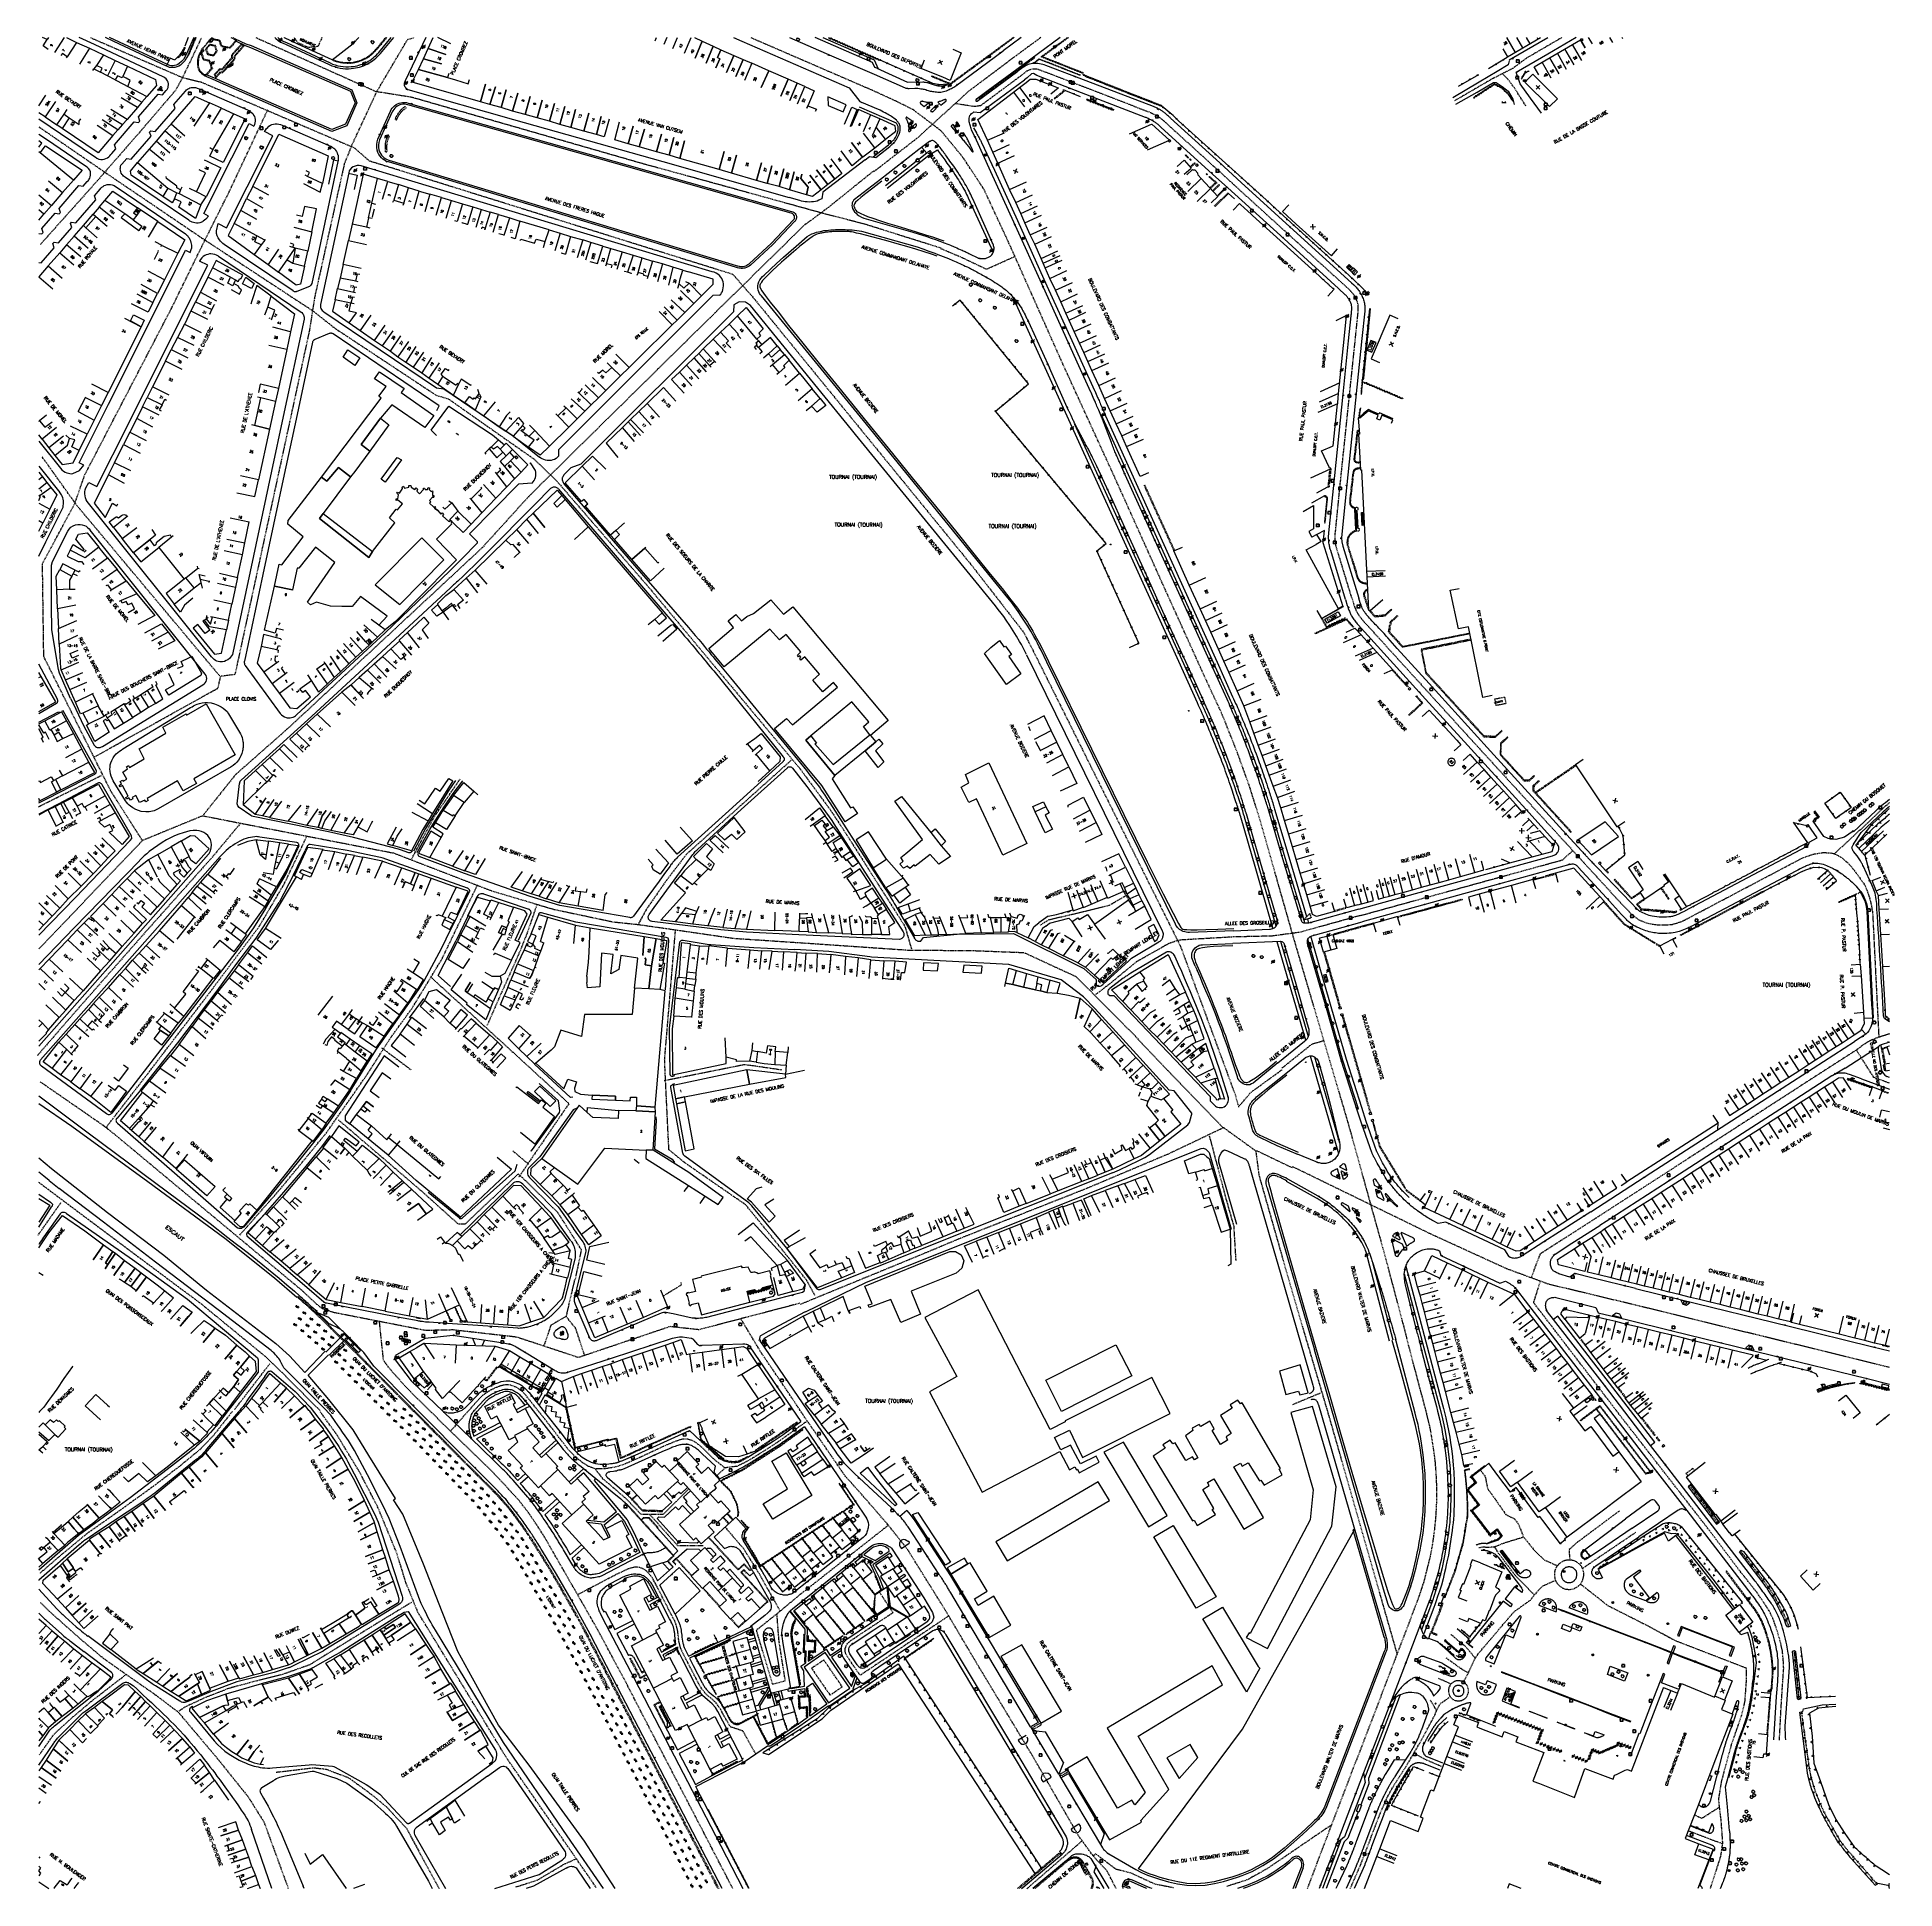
# Model space of a CAD drawing. Header units: millimetres. Extents: x 80999 to 82003, y 144000 to 145000.
import ezdxf
from ezdxf.enums import TextEntityAlignment as Align

# ---------------------------------------------------------------- set-up
doc = ezdxf.new("R2010")
doc.units = ezdxf.units.MM
doc.linetypes.add('DASHED', pattern=[0.75, 0.5, -0.25])
doc.layers.get('0').update_dxf_attribs({"linetype": 'CONTINUOUS'})
for name, color, linetype in [('W0001', 6, 'DASHED'), ('W0008', 7, 'CONTINUOUS'), ('W0017', 7, 'CONTINUOUS'), ('W0100', 7, 'CONTINUOUS'), ('W0105', 7, 'CONTINUOUS'), ('W0112', 1, 'DASHED'), ('W0120', 7, 'CONTINUOUS'), ('W0211', 2, 'CONTINUOUS'), ('W0220', 5, 'DASHED'), ('W0300', 7, 'CONTINUOUS'), ('W0302', 3, 'CONTINUOUS'), ('W0310', 3, 'CONTINUOUS'), ('W0322', 7, 'CONTINUOUS'), ('W0330', 7, 'CONTINUOUS'), ('W0334', 7, 'CONTINUOUS'), ('W0400', 7, 'CONTINUOUS'), ('W0420', 7, 'CONTINUOUS'), ('W0430', 7, 'CONTINUOUS'), ('W0454', 7, 'CONTINUOUS'), ('W0469', 7, 'CONTINUOUS'), ('W0471', 7, 'CONTINUOUS'), ('W0500', 5, 'DASHED'), ('W0515', 5, 'CONTINUOUS'), ('W0851', 7, 'CONTINUOUS'), ('W0980', 7, 'CONTINUOUS'), ('W0984', 7, 'CONTINUOUS'), ('W0989', 7, 'CONTINUOUS'), ('W0991', 7, 'CONTINUOUS'), ('W1102', 7, 'CONTINUOUS'), ('W1471', 7, 'CONTINUOUS'), ('W1474', 7, 'CONTINUOUS')]:
    doc.layers.add(name, color=color, linetype=linetype)
doc.styles.get("Standard").update_dxf_attribs({"font": 'romans.shx', "width": 0.85})

# ---------------------------------------------------------------- blocks, each defined once
blk = doc.blocks.new('t991o')
at = {"color": 0, "linetype": 'Continuous'}
for p, q in [((-1, 1), (1, -1)), ((-1, -1), (1, 1))]:
    blk.add_line(p, q, dxfattribs=at)
blk = doc.blocks.new('T471')
for p, q in [((-0.333334, 0.333334), (-0.333334, -0.333334)), ((-0.333334, 0.333334), (0.333334, 0.333334)), ((-0.333334, 0), (0, 0)), ((0.500001, 0.500001), (1.000002, 1.000002)), ((-0.500001, -0.500001), (-1.000002, -1.000002)), ((-0.333334, -0.333334), (0.333334, -0.333334))]:
    blk.add_line(p, q)
blk.add_ellipse((0, 0), major_axis=(0.471405, 0.471405), ratio=1, start_param=5.4977871438, end_param=11.780972451)
blk = doc.blocks.new('T420')
for p, q in [((0.7, 0.7), (-0.8, 0.7)), ((-0.8, 0.7), (-0.8, -0.8)), ((0.7, 0.7), (0.7, -0.8)), ((0.7, -0.8), (-0.8, -0.8))]:
    blk.add_line(p, q)
blk.add_ellipse((0, 0), major_axis=(-0.53, 0.53), ratio=1, start_param=3.926991, end_param=10.210176)
blk = doc.blocks.new('T400')
for p, q in [((-0.15, 0.3), (0.15, 0.3)), ((-0.15, -0.25), (-0.15, 0.3)), ((-0.15, 0.15), (0.15, 0.15)), ((-0.15, 0), (0.15, 0)), ((0.15, 0.3), (0.15, -0.25)), ((-0.15, -0.15), (0.15, -0.15)), ((-0.15, -0.25), (-0.15, -0.3)), ((-0.15, -0.3), (0.15, -0.3)), ((0.15, -0.3), (0.15, -0.25))]:
    blk.add_line(p, q)
blk = doc.blocks.new('T300')
for p, q in [((-0.8, 0.5), (-0.9, 0.3)), ((-0.9, 0.3), (-0.9, 0.2)), ((-0.9, 0.2), (-0.7, 0.1)), ((-0.7, 0.6), (-0.8, 0.5)), ((-0.8, -0.1), (-0.7, 0.1)), ((-0.6, 0.7), (-0.7, 0.6)), ((-0.7, 0.1), (-0.7, 0.1)), ((-0.5, 0.7), (-0.6, 0.7)), ((-0.3, 0.6), (-0.5, 0.7)), ((-0.3, 0.6), (-0.2, 0.7)), ((-0.2, 0.6), (-0.3, 0.6)), ((-0.2, 0.7), (-0.1, 0.8)), ((-0.1, 0.8), (0.1, 0.8)), ((0.1, 0.8), (0.2, 0.7)), ((0.2, 0.7), (0.3, 0.6)), ((0.3, 0.6), (0.4, 0.5)), ((0.5, 0.5), (0.3, 0.5)), ((0.4, 0.5), (0.4, 0.5)), ((0.6, 0.4), (0.5, 0.5)), ((0.6, 0.4), (0.7, 0.3)), ((0.7, 0.3), (0.7, 0.2)), ((0.7, 0.2), (0.7, 0.1)), ((0.7, 0.1), (0.7, -0.2)), ((-0.8, -0.2), (-0.8, -0.1)), ((-0.7, -0.3), (-0.8, -0.2)), ((-0.8, -0.2), (-0.8, -0.2)), ((-0.7, -0.4), (-0.7, -0.3)), ((-0.5, -0.5), (-0.7, -0.4)), ((-0.4, -0.5), (-0.5, -0.5)), ((-0.4, -0.5), (-0.3, -0.5)), ((-0.3, -0.5), (-0.3, -0.4)), ((-0.3, -0.6), (-0.3, -0.5)), ((-0.3, -0.5), (-0.3, -0.5)), ((-0.2, -0.7), (-0.3, -0.6)), ((-0.1, -0.8), (-0.2, -0.7)), ((0.1, -0.8), (-0.1, -0.8)), ((0.2, -0.7), (0.1, -0.8)), ((0.3, -0.5), (0.2, -0.5)), ((0.3, -0.6), (0.2, -0.7)), ((0.2, -0.7), (0.2, -0.7)), ((0.5, -0.4), (0.3, -0.5)), ((0.3, -0.5), (0.3, -0.6)), ((0.3, -0.5), (0.3, -0.5)), ((0.6, -0.3), (0.5, -0.4)), ((0.7, -0.2), (0.6, -0.3)), ((0.6, -0.3), (0.6, -0.3))]:
    blk.add_line(p, q)
blk = doc.blocks.new('t310o')
at = {"color": 0, "linetype": 'Continuous'}
for centre, start, end in [((-0.5, 0.4), 216.8699, 323.1304), ((0.5, -0.4), 36.8699, 143.1303)]:
    blk.add_arc(centre, 0.625, start, end, dxfattribs=at)
blk = doc.blocks.new('t322o')
at = {"color": 0, "linetype": 'Continuous'}
for radius in [0.25, 0.15]:
    blk.add_circle((0, 0), radius, dxfattribs=at)
blk = doc.blocks.new('t112o')
at = {"color": 0, "linetype": 'Continuous'}
for p, q in [((-0.5, 0.5), (0.5, 0.5)), ((-0.5, -0.5), (-0.5, 0.5)), ((0.5, 0.5), (0.5, -0.5)), ((0.5, -0.5), (-0.5, -0.5))]:
    blk.add_line(p, q, dxfattribs=at)
blk = doc.blocks.new('t211o')
at = {"color": 0, "linetype": 'Continuous'}
for p, q in [((-0.3, 0.5), (-0.3, 0)), ((0, 1), (0, 0)), ((0.3, 0.5), (0.3, 0))]:
    blk.add_line(p, q, dxfattribs=at)
blk = doc.blocks.new('t330o')
at = {"color": 0, "linetype": 'Continuous'}
for p, q in [((0.25, -0.25), (-0.25, 0.25)), ((-0.25, -0.25), (0.25, 0.25)), ((-0.25, 0.25), (-0.25, -0.25)), ((0.25, 0.25), (-0.25, 0.25)), ((0.25, -0.25), (0.25, 0.25)), ((-0.25, -0.25), (0.25, -0.25)), ((-0.25, -0.25), (-0.25, -0.25))]:
    blk.add_line(p, q, dxfattribs=at)
blk = doc.blocks.new('t220o')
at = {"color": 0, "linetype": 'Continuous'}
for p, q in [((-0.25, 0.25), (0.25, 0.25)), ((-0.25, -0.25), (0.25, -0.25))]:
    blk.add_line(p, q, dxfattribs=at)
blk = doc.blocks.new('t500o')
at = {"color": 0, "linetype": 'Continuous'}
for centre, start, end in [((-0.5, 0.625), 216.869898, 323.130102), ((0.5, -0.125), 36.869898, 143.130102), ((0.5, -0.625), 36.869898, 143.130102), ((-0.5, 0.125), 216.869898, 323.130102)]:
    blk.add_arc(centre, 0.625, start, end, dxfattribs=at)
blk = doc.blocks.new('T851')
for p, q in [((-0.2, -0.1), (0, 0.3)), ((0, 0.3), (0.2, -0.1)), ((-0.2, -0.1), (0.2, -0.1))]:
    blk.add_line(p, q)
for major_axis in [(-0.106, 0.106), (-0.0354, 0.0354), (-0.0236, 0.0236)]:
    blk.add_ellipse((0, 0), major_axis=major_axis, ratio=1, start_param=3.926991, end_param=10.210176)
blk = doc.blocks.new('t105o')
for p, q in [((-0.5, 0), (0.5, 0)), ((0.5, 0), (0.2, 0.1)), ((0.5, 0), (0.2, -0.1))]:
    blk.add_line(p, q)
blk = doc.blocks.new('T454')
for p, q in [((-0.25, 0.25), (0.25, -0.25)), ((-0.25, -0.25), (0.25, 0.25)), ((0.75, 0.75), (0.375, 0.375)), ((-0.375, -0.375), (-0.75, -0.75))]:
    blk.add_line(p, q)
blk.add_ellipse((0, 0), major_axis=(0.354, 0.354), ratio=1, start_param=5.49778714, end_param=11.78097245)
blk = doc.blocks.new('T430')
at = {"flags": 128}
for points in [[(0.8, 0.8), (-0.8, 0.8)], [(-0.8, 0.8), (-0.8, 0)], [(0.8, 0.8), (-0.8, 0)], [(-0.8, 0), (0.8, 0)], [(-0.4, 2.1), (0.4, 2.1)], [(-0.4, 2.1), (-0.4, 1.3)], [(-0.4, 1.7), (0, 1.7)], [(-0.4, 1.3), (0.4, 1.3)], [(0.8, 0), (0.8, 0.8)]]:
    blk.add_lwpolyline(points, dxfattribs=at)
blk = doc.blocks.new('T1471')
at = {"color": 0, "linetype": 'Continuous', "flags": 128}
blk.add_lwpolyline([(-0.75, -0.5), (-0.75, 0.5), (0.75, 0.5), (0.75, -0.5), (-0.75, -0.5)], dxfattribs=at)
blk = doc.blocks.new('T1474')
at = {"color": 0, "linetype": 'Continuous', "flags": 128}
for points in [[(-0.8, -0.5), (-0.8, 0.5)], [(-0.8, 0), (0.7, 0)], [(0.7, 0), (0.7, -0.5), (0.7, 0.5)]]:
    blk.add_lwpolyline(points, dxfattribs=at)
blk = doc.blocks.new('T469')
at = {"color": 0, "linetype": 'Continuous', "flags": 128}
for points in [[(-0.4, 0.4), (0.4, -0.4)], [(-0.4, -0.4), (0.4, 0.4)]]:
    blk.add_lwpolyline(points, dxfattribs=at)
at = {"color": 0, "linetype": 'Continuous'}
blk.add_circle((0, 0), 0.5, dxfattribs=at)

msp = doc.modelspace()

# ---------------------------------------------------------------- linework, layer by layer
at = {"layer": 'W0001'}
for p, q in [((81785.4, 144977.7), (81765, 144965.8)), ((81578.6, 144531.3), (81587.5, 144536.5)), ((81545.8, 144523.4), (81541.2, 144520.5)), ((81545.8, 144523.4), (81565.6, 144528.1)), ((81565.6, 144528.1), (81578.6, 144531.3))]:
    msp.add_line(p, q, dxfattribs=at)
at = {"layer": 'W0001', "flags": 128}
for points in [[(81027.9, 145000), (81077.7, 144978.4), (81087.7, 144976), (81170.4, 144940.5), (81178.5, 144933.5), (81375, 144872.2), (81386.5, 144859), (81504.1, 144714.9), (81532.2, 144678.7), (81539.6, 144664.2), (81617, 144508.9), (81646.6, 144428.6), (81648.3, 144422.3), (81654.9, 144430.1), (81672.1, 144442.6)], [(81077.7, 144978.3), (81088.1, 145000.1)], [(81117.3, 145000), (81182.6, 144970.7)], [(81168.9, 144941.2), (81182.7, 144970.9), (81199.3, 144999), (81202.8, 145000)], [(81384.8, 145000), (81425, 144982.6), (81448.1, 144972.6)], [(81541.4, 145000), (81524.8, 144987.8)], [(81451.4, 144927.7), (81474.9, 144945.9), (81502.7, 144971.2), (81524.8, 144987.8)], [(81077.7, 144978.4), (81073.9, 144971.5), (81054.8, 144949.2), (81029.2, 144919.9), (81000.9, 144888.3)], [(81530.9, 144979.5), (81508.9, 144963.2), (81505.8, 144962.7), (81495.1, 144964.3)], [(81530.9, 144979.5), (81534, 144982), (81536.6, 144983.1), (81539.3, 144983.2), (81564.8, 144973.4)], [(81182.7, 144970.9), (81201.4, 144967.9)], [(81201.4, 144967.9), (81326.4, 144932), (81373.4, 144919.1), (81422.1, 144905.6), (81446.1, 144899.4), (81487.4, 144886.4)], [(81739.1, 144298.3), (81727.9, 144340.5), (81708, 144412.2), (81677.9, 144514.3), (81659.8, 144577.9), (81654.3, 144595.3), (81647.8, 144613.4), (81639.5, 144634.3), (81629.7, 144655.4), (81607.7, 144704), (81580.6, 144764.2), (81553.3, 144823.8), (81524.6, 144888.2), (81510.8, 144917.9), (81499.4, 144935.3), (81487.6, 144949.6), (81472.4, 144961.1), (81462.7, 144965.9), (81448, 144972.6)], [(81002, 144715.8), (81019.4, 144748.1), (81024.9, 144763.9), (81071.9, 144854.1), (81089.8, 144890.6), (81102.9, 144916.7), (81123.7, 144960.9)], [(81000, 144951.8), (81036.2, 144926.9), (81088.9, 144891.2), (81147.6, 144852.7), (81160.4, 144842.7), (81214.7, 144806.8), (81221.2, 144804.9), (81268, 144772), (81279.9, 144760.4), (81328.6, 144704.2), (81411.2, 144605.2), (81427.8, 144582.7), (81435.5, 144571), (81468, 144519.9), (81471.6, 144507.5)], [(81168.9, 144941.2), (81165.1, 144931.8), (81149, 144859.5), (81146.2, 144841.6), (81115.3, 144698.9), (81106, 144655.9), (81098.4, 144654.9)], [(81451.2, 144928), (81426.1, 144907.8), (81413.5, 144898.5), (81365.2, 144851.1), (81265.1, 144752.5), (81239.5, 144724.3), (81135.1, 144627.2), (81106.3, 144601.8), (81088.6, 144579.6), (81115.6, 144574.3), (81191.6, 144559.5), (81245.2, 144538.9), (81278.1, 144529.1), (81310.2, 144522.3), (81324.5, 144520.8), (81375.6, 144513.4), (81411.8, 144511), (81470.3, 144507), (81503.9, 144506.8), (81532.4, 144505.7), (81560.5, 144492.7), (81590.5, 144462.6), (81609.8, 144442.2), (81640.1, 144411), (81610.5, 144396.9), (81565.2, 144377.8), (81498.2, 144351.4), (81477, 144342.5), (81413.2, 144316.3), (81411.6, 144315.6)], [(81644.8, 144921.5), (81636.6, 144928.9)], [(81704.7, 144867), (81673.2, 144895.6), (81644.8, 144921.4)], [(81487.3, 144886.1), (81499.1, 144881.1), (81512.1, 144874.9), (81527.5, 144881.8)], [(81030.1, 144611.4), (81096.9, 144648.6), (81098.2, 144654.6), (81020.5, 144747.3), (81001.8, 144773.5)], [(81002.7, 144665.6), (81002, 144715.8)], [(81056, 144566.2), (81039, 144592.8), (81002.7, 144665.6)], [(81774.8, 144619.9), (81854.8, 144532.5)], [(81406.6, 144609.6), (81350, 144558.8), (81339.4, 144545), (81328.5, 144529.3), (81324, 144521.2)], [(80999.9, 144584.5), (81034.1, 144601.5)], [(81201.5, 144556.3), (81207.7, 144567.8), (81213.9, 144579.3), (81227.7, 144599.5)], [(81996.3, 144583.4), (81981.6, 144569.5), (81970.2, 144559)], [(81996.3, 144583.4), (81998.2, 144585.1), (82000, 144586.7)], [(81108.7, 144575.2), (81093.8, 144557.3), (81055.9, 144514.8), (81017.4, 144471), (80999.1, 144449.9)], [(81000.1, 144507.7), (81056.2, 144566.4), (81088.4, 144579.6)], [(81142.9, 144322.6), (81141.3, 144323.9), (81040.1, 144408.2), (81035.1, 144412.1), (81037.3, 144410.4), (81036.6, 144411.5), (81057.7, 144438.7), (81092.3, 144484), (81119.3, 144520.1), (81132.7, 144542.9), (81144.8, 144568.4)], [(81714.2, 144525.7), (81823.5, 144555.8), (81828.9, 144560.8)], [(81854.8, 144532.5), (81860.1, 144527), (81864.5, 144523.4), (81869.1, 144521.6), (81873.5, 144520.8), (81878.1, 144520.6), (81882.7, 144520.9), (81887.9, 144522.5), (81892.7, 144525), (81953.2, 144556.9), (81959.1, 144558.9), (81964, 144559.7), (81968.2, 144559.6), (81971.2, 144558.7), (81974.7, 144556.6), (81977.8, 144553.9), (81980.9, 144550.3), (81984.2, 144545.7), (81986.9, 144541.9)], [(81108.6, 144353.1), (81130.3, 144377.7), (81155.4, 144408.3), (81177.3, 144439.6), (81189.8, 144459.2), (81201.7, 144475.6), (81217.8, 144502.1), (81225.4, 144517.9), (81237.1, 144542.3)], [(81269.2, 144531.7), (81263.7, 144515.7), (81259.2, 144504.5), (81248.8, 144481.3), (81242.2, 144466.2)], [(81714.2, 144525.7), (81681.3, 144516.6), (81666.5, 144514.6), (81645.5, 144514.1)], [(81419.4, 144320.5), (81415, 144328.6), (81396.2, 144352), (81382, 144369.4), (81349, 144392.2), (81340.5, 144399.2), (81338.6, 144438.5), (81338.2, 144447.8), (81344.1, 144518.2)], [(81645.5, 144514.1), (81616.2, 144512.4), (81610.7, 144510.6), (81593, 144500.6), (81579, 144489), (81571.1, 144483)], [(81212, 144492.3), (81286.5, 144424.1), (81266.9, 144395.4), (81259.2, 144384.1)], [(81185.2, 144454.3), (81201.1, 144442.4)], [(81671.7, 144443.2), (81688, 144456.3), (81694.5, 144458.2)], [(81983.1, 144453.6), (81967.3, 144443.5), (81841.1, 144362)], [(82000, 144435.1), (81996.9, 144436.3), (81991.6, 144438.2), (81982.2, 144453)], [(81401.6, 144442.2), (81381.4, 144445.1), (81338, 144436.4)], [(81035.1, 144412.1), (81000.7, 144435.9)], [(81289.9, 144328.8), (81293.3, 144345), (81280.5, 144365.2), (81261.6, 144383.9), (81259, 144386), (81230.3, 144359), (81226.7, 144359), (81206.5, 144377.1), (81162, 144415.2)], [(81632.5, 144406.7), (81641.2, 144373.8), (81645.7, 144357.8), (81646.8, 144339.3)], [(81640.1, 144411.2), (81657.6, 144398.6), (81659.3, 144385.5), (81674, 144333.8), (81682.5, 144304.6), (81696.2, 144258.4)], [(81264, 144391.9), (81256.2, 144398.5)], [(81657.9, 144398.8), (81677.3, 144389.5)], [(81860.8, 144315.7), (81815.9, 144326.5), (81793.3, 144334.8), (81752, 144353.7), (81677.5, 144390)], [(80999.8, 144381.7), (81057.1, 144338.8), (81087.9, 144315.8), (81121.9, 144287.9), (81130.9, 144279.3), (81152, 144258.2)], [(80999.6, 144353), (81012, 144370.7)], [(81841.1, 144362), (81811.2, 144342.8), (81806.4, 144330)], [(81411.3, 144316.2), (81356.7, 144301.9), (81341.1, 144303.6), (81291.6, 144286.9), (81258.3, 144297.9), (81223.8, 144301.8), (81208.9, 144301.5), (81159.3, 144311.2), (81153.7, 144313.1), (81152, 144314.1), (81142.8, 144322.5)], [(81289.5, 144328.9), (81284.9, 144309.1)], [(81940.6, 144080.2), (81941.5, 144097.7), (81942.3, 144110.3), (81942.9, 144118.8), (81942.7, 144123), (81942.2, 144128.5), (81940.9, 144134.1), (81939.4, 144139.3), (81937.3, 144145.3), (81935.2, 144149.8), (81932.6, 144153.8), (81928.4, 144160), (81917.8, 144173.4), (81902.9, 144193.3), (81855.1, 144254.8), (81807.8, 144316.5), (81811.4, 144328.1)], [(82000, 144281.6), (81860.8, 144315.7)], [(81375, 144000), (81373.8, 144002.4), (81329.6, 144087.5), (81316.7, 144112.5), (81301.5, 144140.8), (81273, 144190.4), (81269, 144196.6), (81264.4, 144203.4), (81259.3, 144209.9), (81252.8, 144217), (81246.6, 144223.7), (81215.9, 144253.6), (81199.2, 144270.1), (81189.9, 144280.5), (81186.3, 144285.4), (81184.1, 144306.3)], [(81295, 144288), (81290.1, 144302.7), (81284.9, 144309.1), (81276.7, 144304.3), (81272.9, 144293.1)], [(81582.2, 144000), (81582.2, 144000), (81577.3, 144009.4), (81569.7, 144017.7), (81562.2, 144028), (81537.3, 144071.2), (81507.1, 144121.3), (81490, 144150.2), (81469.6, 144183), (81459.1, 144196.3), (81447.6, 144209.6), (81435.5, 144223.2), (81419.5, 144246.5), (81414.1, 144254.3), (81404.8, 144268.3), (81390.3, 144289.6), (81382.3, 144303), (81379.3, 144307.9)], [(81105.8, 144258.8), (81124.8, 144283.5)], [(81370.8, 144227.3), (81364.8, 144232), (81360.6, 144236.2), (81357.2, 144239.4), (81353.8, 144241.8), (81350.6, 144242.8), (81347.3, 144242.7), (81343.3, 144241.3), (81337.8, 144239), (81324.8, 144232.9), (81315.6, 144228.9), (81311.1, 144227.6), (81305.9, 144226.8), (81300.6, 144226.8), (81297, 144228.1), (81293.3, 144230.5), (81289.4, 144233.8), (81285.7, 144237.8), (81282.5, 144241.9), (81273.4, 144253.7), (81263.1, 144266.6), (81261.3, 144268.5), (81258.8, 144270.4), (81256.5, 144271.5), (81254.9, 144272), (81253, 144272.2), (81251.3, 144272), (81249, 144271.4), (81246.3, 144270.3), (81244, 144269.2), (81241.8, 144267.8), (81239.6, 144266.2), (81237.6, 144264.2), (81222.5, 144247.2)], [(81677.7, 144261.6), (81692.6, 144267.8)], [(81104.6, 144257.8), (81094.4, 144244.8), (81087.1, 144237.2), (81076, 144228.1), (81062, 144217.4), (81042, 144203), (81026.3, 144192), (81010, 144178.5), (81000.5, 144170.2)], [(81301.2, 144000.6), (81252.5, 144071), (81229.8, 144108.5), (81204.9, 144149.2), (81198.4, 144165.2), (81193.4, 144181.4), (81183, 144206.5), (81173.2, 144225.3), (81161.1, 144245.1), (81152.1, 144257.6)], [(81415.3, 144252.6), (81410, 144248.9), (81400, 144241.7), (81394.3, 144237.9), (81383.5, 144231.2), (81377.3, 144228.1), (81370.8, 144227.3), (81366.5, 144223.1)], [(81696.2, 144258.4), (81734, 144126.6)], [(81300.6, 144226.8), (81304.8, 144221.3), (81308.9, 144218), (81314.4, 144213.2), (81318, 144210), (81321.8, 144205.9), (81324.8, 144202.8), (81325.3, 144202.3), (81337.4, 144202.2), (81351.3, 144215.9)], [(81779, 144226.1), (81781.6, 144222.6), (81782.9, 144216), (81785.6, 144212.4), (81785.6, 144212.4), (81792.8, 144202), (81797.4, 144199.8), (81799.6, 144196.8), (81802.3, 144190)], [(81330.1, 144202.2), (81345.2, 144185.3), (81359, 144185.3)], [(81854.2, 144204.1), (81831, 144186.8), (81826.9, 144183.1), (81827.3, 144177.5)], [(81370.9, 144195.2), (81380.8, 144183.7), (81384.6, 144177.6), (81389.2, 144170.2), (81391.6, 144165.9), (81400.6, 144149.9)], [(81459.1, 144196.3), (81410.8, 144158.4), (81399.8, 144149.2), (81387.7, 144139.5), (81396.4, 144110.5), (81403.4, 144112.3), (81400.1, 144133.2), (81399.6, 144138.7), (81398.9, 144148.5)], [(81862.9, 144192.4), (81851.5, 144184.7), (81840, 144176.9), (81834.2, 144172.9)], [(81778.1, 144184.2), (81780.4, 144184.7), (81782.7, 144184.4), (81786.8, 144184.7)], [(81819.6, 144166.5), (81812.3, 144163.2), (81808.2, 144158.7), (81799.7, 144167.2), (81797.9, 144169.1), (81791.3, 144177.9), (81788.8, 144181.1), (81786.8, 144184.7), (81791.1, 144186.5), (81802.3, 144190), (81808.5, 144182.3), (81813.3, 144177.7), (81820.6, 144174.4)], [(81387.4, 144072.8), (81380.5, 144085.1), (81373.7, 144087.4), (81370, 144093.8), (81368.6, 144096.5), (81367.2, 144098.6), (81365.9, 144100.5), (81364.1, 144102.1), (81361.6, 144104.2), (81360.2, 144105.5), (81358.8, 144107.2), (81357.2, 144109.6), (81350.1, 144123.2), (81347.9, 144127.5), (81346.8, 144130), (81346.3, 144131.9), (81345.8, 144134.2), (81345.6, 144136), (81345.3, 144139.2), (81344.6, 144141.9), (81343.7, 144144.5), (81342, 144147.5), (81339, 144153.5), (81333.8, 144163.7), (81331.4, 144168.1), (81329, 144171), (81327.1, 144172.5), (81324.8, 144173.5), (81321.9, 144173.7), (81318.2, 144172.6), (81311.9, 144169.6), (81291.2, 144158.8)], [(81833, 144164.6), (81842.8, 144156.9), (81847.5, 144153.1), (81847.5, 144153.1), (81870.6, 144141.4), (81884.1, 144134.1), (81913.3, 144122.8), (81922.6, 144119.2), (81922.7, 144113.4), (81921.8, 144101), (81919.9, 144093.2), (81917.3, 144085.6), (81914.6, 144077.9), (81909.2, 144058), (81907.6, 144048.2), (81909, 144036), (81909.8, 144024.7), (81908.7, 144017.2), (81903.2, 144000.1), (81903.2, 144000)], [(81047.2, 144115.7), (81034.6, 144124.6), (81022.8, 144134.6), (81005.8, 144149.7), (81000.7, 144154.6)], [(81201.4, 144154.6), (81183.7, 144143.9), (81161.8, 144130.4), (81146.4, 144120.9), (81132.1, 144115.8), (81118.1, 144112.3), (81102.5, 144108.1), (81090, 144103.2), (81079, 144098.1), (81075.7, 144095.8)], [(81491.7, 144147.3), (81457.7, 144124.5), (81443.8, 144115.2), (81437, 144125.2), (81436.1, 144126.8), (81435.7, 144128.3), (81435.8, 144129.8), (81436.3, 144131.4), (81437.4, 144132.8), (81439, 144134.1), (81444.2, 144137.6), (81461.6, 144149.1), (81454.2, 144160.3)], [(81776.2, 144124.5), (81778.2, 144127.3), (81797, 144149.4), (81806.1, 144155.9), (81808.2, 144158.7)], [(81772.5, 144116.5), (81776.2, 144124.5), (81772.6, 144128.9), (81770.3, 144131.3), (81767.6, 144133.5), (81763.1, 144137.3)], [(81769.8, 144111.6), (81772.5, 144116.5), (81769.5, 144118.1), (81765.5, 144121), (81760.5, 144124.6)], [(81000.3, 144072.3), (81008.3, 144083.5), (81017.6, 144092), (81028.3, 144101.1), (81047.2, 144115.7), (81062.2, 144105.3), (81075.3, 144095.4), (81096, 144070.9), (81113.2, 144049.5), (81121.7, 144035.9), (81134.8, 144000.1)], [(81756.3, 144113.6), (81759.8, 144112.1), (81763.1, 144110.5)], [(81708.7, 144000), (81708.9, 144000.5), (81714.2, 144012.6), (81717.1, 144020.1), (81721.1, 144030.8), (81724.8, 144040.4), (81728.4, 144048.9), (81732.4, 144056), (81738.8, 144065.9), (81746.7, 144079.4), (81754.3, 144093.6), (81755.3, 144096.1), (81753.5, 144099.3), (81751.9, 144102)], [(81755.3, 144096.1), (81757.3, 144099.9), (81762.7, 144103.6)], [(81757.9, 144066), (81749, 144069.8), (81743.1, 144073.1)], [(81128.3, 144062.9), (81148.6, 144065.3), (81155.3, 144064.5), (81167.4, 144059.9), (81179.5, 144051.1), (81187.9, 144044.1), (81198.6, 144032.7), (81207, 144017.1), (81216.3, 144000.1)], [(81894.7, 144039.8), (81898.7, 144038), (81908.1, 144044)], [(81698.7, 144034.5), (81663.7, 144010.7), (81653, 144004.7), (81642, 144001.2)], [(81534, 144000), (81563.8, 144025.8)], [(81891.5, 144031.2), (81909.7, 144024.3)], [(81257.8, 144000.9), (81269.4, 144004.6), (81283.9, 144013.2), (81290.6, 144016.2)], [(81569.6, 144017.7), (81571.1, 144018.8), (81581.8, 144010.7), (81589.9, 144008.6), (81602.9, 144002.6), (81613.4, 144000.5)]]:
    msp.add_lwpolyline(points, dxfattribs=at)
at = {"layer": 'W0001'}
for points in [[(81823, 145000), (81804.1, 144989), (81796.4, 144983.3), (81785.4, 144977.7)], [(81803.6, 144963), (81797.4, 144972.8), (81793.6, 144977.8), (81790.9, 144980.5)], [(81685.5, 144000), (81687.6, 144005.4), (81696.3, 144028.3), (81696.3, 144028.3), (81709.7, 144063.3), (81709.7, 144063.3), (81716, 144079.5), (81733.3, 144124.7), (81745.6, 144156.9), (81746.1, 144158.4), (81746.7, 144160), (81747.5, 144162.7), (81748.4, 144165.4), (81749, 144167.6), (81749.6, 144169.9), (81750.2, 144172.2), (81750.8, 144174.6), (81751.2, 144176.2), (81752, 144179.5), (81752.3, 144181.1), (81752.6, 144182.6), (81752.9, 144184.2), (81753.2, 144185.8), (81753.5, 144187.9), (81753.8, 144190.1), (81754.1, 144192.3), (81754.4, 144194.5), (81754.6, 144196.6), (81754.8, 144198.7), (81755, 144200.8), (81755.1, 144203), (81755.3, 144204.7), (81755.3, 144206.5), (81755.4, 144208.3), (81755.4, 144210.1), (81755.4, 144212.6), (81755.4, 144215.2), (81755.4, 144216.8), (81755.4, 144218.5), (81755.3, 144220.6), (81755.2, 144222.7), (81755.1, 144224.9), (81754.9, 144227.1), (81754.7, 144230.2), (81754.3, 144233.3), (81753.8, 144237.1), (81753.2, 144240.9), (81752.6, 144244.5), (81752, 144248.1), (81751.6, 144249.8), (81751.2, 144251.6), (81750, 144256.5), (81749.4, 144259), (81745.2, 144274.7), (81741, 144290.5), (81740.5, 144292.4), (81739.3, 144297.4), (81739.1, 144298.3)]]:
    msp.add_lwpolyline(points, dxfattribs=at)
at = {"layer": 'W0001', "flags": 128}
for points in [[(81564.8, 144973.4), (81576.5, 144968.9), (81599.2, 144960.1, -0.012298), (81600.1, 144959.8, -0.004748), (81601.9, 144958.9, -0.019943), (81603.8, 144958, -0.02504), (81605.4, 144957, -0.0166), (81607, 144955.8, -0.013955), (81608.8, 144954.2), (81636.6, 144928.9)], [(81703, 144756.1), (81708.3, 144807.1), (81711.3, 144835.7), (81712.7, 144849.3, 0.009191), (81712.9, 144851.5, 0.009394), (81713, 144853.7, 0.062125), (81712.8, 144856.1, 0.048943), (81712, 144858.5, 0.024664), (81711.2, 144860.1, 0.03884), (81710.4, 144861.3, 0.014709), (81709.2, 144862.7, 0.024384), (81708.3, 144863.7), (81704.7, 144867)], [(81709.5, 144697.4), (81701.4, 144723.9, -0.015642), (81701.1, 144725, -0.010596), (81700.7, 144727, -0.019928), (81700.5, 144728.2, -0.023257), (81700.5, 144729.2, -0.01376), (81700.5, 144730.7, -0.015977), (81700.6, 144732), (81703, 144756.1)], [(81709.5, 144697.4), (81710.5, 144694.2, 0.011773), (81710.9, 144692.8, 0.008506), (81711.7, 144690.8, 0.033899), (81712.4, 144689.4, 0.030383), (81713.4, 144687.8, 0.009899), (81714.8, 144686, 0.01629), (81715.5, 144685.1), (81752, 144645), (81774.8, 144619.9)], [(82000, 144461.8, 0.000019), (81994.3, 144459.9, 0.110793), (81983.1, 144453.6, 0.110793)]]:
    msp.add_lwpolyline(points, format="xyb", dxfattribs=at)
at = {"layer": 'W0001'}
msp.add_lwpolyline([(81986.9, 144541.9, -0.079689), (81990.9, 144528, 0.000269), (81994.3, 144459.9)], format="xyb", dxfattribs=at)
at = {"layer": 'W0001', "flags": 128}
for points in [[(81819.2, 144167.8), (81819.3, 144167.4), (81819.4, 144167), (81819.6, 144166.5), (81819.8, 144166.1), (81820.1, 144165.5), (81820.4, 144165), (81820.7, 144164.5), (81821.1, 144164.2), (81821.4, 144163.9), (81821.7, 144163.6), (81822, 144163.3), (81822.4, 144163), (81822.8, 144162.8), (81823.2, 144162.5), (81823.6, 144162.3), (81824.1, 144162.1), (81824.5, 144162), (81825, 144161.8), (81825.5, 144161.7), (81826, 144161.7), (81826.4, 144161.6), (81826.9, 144161.6), (81827.4, 144161.6), (81827.9, 144161.7), (81828.4, 144161.7), (81828.9, 144161.9), (81829.4, 144162), (81829.8, 144162.2), (81830.3, 144162.4), (81830.7, 144162.6), (81831.2, 144162.9), (81831.5, 144163.1), (81831.9, 144163.4), (81832.2, 144163.7), (81832.6, 144164), (81832.9, 144164.4), (81833.2, 144164.7), (81833.5, 144165.1), (81833.7, 144165.5), (81834, 144165.9), (81834.2, 144166.4), (81834.3, 144166.8), (81834.5, 144167.3), (81834.6, 144167.7), (81834.7, 144168.2), (81834.8, 144168.6), (81834.9, 144169.1), (81834.9, 144169.5), (81834.9, 144170), (81834.9, 144170.5), (81834.8, 144171), (81834.7, 144171.4), (81834.6, 144171.9), (81834.4, 144172.4), (81834.2, 144172.9), (81834, 144173.3), (81833.8, 144173.8), (81833.5, 144174.2), (81833.2, 144174.6), (81832.8, 144175), (81832.5, 144175.3), (81832.1, 144175.6), (81831.7, 144175.9), (81831.3, 144176.2), (81830.9, 144176.5), (81830.5, 144176.7), (81830.1, 144176.9), (81829.6, 144177), (81829.2, 144177.2), (81828.7, 144177.3), (81828.3, 144177.4), (81827.9, 144177.4), (81827.4, 144177.5), (81827, 144177.5), (81826.5, 144177.5), (81826, 144177.5), (81825.6, 144177.4), (81825.1, 144177.3), (81824.6, 144177.2), (81824.2, 144177), (81823.7, 144176.8), (81823.3, 144176.6), (81822.9, 144176.4), (81822.5, 144176.2), (81822.2, 144175.9), (81821.8, 144175.7), (81821.5, 144175.4), (81821.1, 144175), (81820.8, 144174.6), (81820.5, 144174.2), (81820.2, 144173.8), (81819.9, 144173.4), (81819.7, 144173), (81819.6, 144172.6), (81819.4, 144172.2), (81819.3, 144171.8), (81819.2, 144171.5), (81819.1, 144171), (81819, 144170.5), (81819, 144169.9), (81819, 144169.4), (81819, 144168.9), (81819.1, 144168.5), (81819.2, 144168.1)], [(81434.2, 144109), (81424.2, 144123.5), (81417.6, 144119), (81427.6, 144104.5)], [(81768.8, 144112), (81768.5, 144112.1), (81768.1, 144112.2), (81767.7, 144112.2), (81767.2, 144112.3), (81766.7, 144112.3), (81766.1, 144112.2), (81765.6, 144112.1), (81765.2, 144111.9), (81764.8, 144111.8), (81764.4, 144111.5), (81764, 144111.3), (81763.6, 144111), (81763.2, 144110.7), (81762.9, 144110.3), (81762.6, 144109.9), (81762.4, 144109.5), (81762.2, 144109), (81762, 144108.6), (81761.9, 144108.2), (81761.8, 144107.8), (81761.7, 144107.4), (81761.7, 144106.9), (81761.7, 144106.5), (81761.8, 144106.1), (81761.9, 144105.6), (81762, 144105.2), (81762.1, 144104.8), (81762.3, 144104.4), (81762.5, 144104), (81762.7, 144103.6), (81763, 144103.2), (81763.3, 144102.9), (81763.7, 144102.6), (81764.1, 144102.3), (81764.4, 144102.1), (81764.8, 144101.9), (81765.3, 144101.7), (81765.7, 144101.6), (81766.2, 144101.5), (81766.7, 144101.4), (81767.2, 144101.4), (81767.7, 144101.4), (81768.1, 144101.5), (81768.6, 144101.6), (81769, 144101.7), (81769.5, 144101.9), (81769.9, 144102.1), (81770.3, 144102.4), (81770.7, 144102.7), (81771, 144103), (81771.3, 144103.3), (81771.6, 144103.7), (81771.9, 144104.1), (81772.1, 144104.6), (81772.3, 144105), (81772.4, 144105.5), (81772.5, 144106), (81772.6, 144106.4), (81772.6, 144106.9), (81772.5, 144107.3), (81772.5, 144107.7), (81772.4, 144108.1), (81772.3, 144108.5), (81772.2, 144108.9), (81771.9, 144109.5), (81771.6, 144110), (81771.3, 144110.4), (81771, 144110.7), (81770.7, 144110.9), (81770.3, 144111.3), (81769.8, 144111.6), (81769.3, 144111.8)]]:
    msp.add_lwpolyline(points, close=True, dxfattribs=at)
at = {"layer": 'W0008'}
for p, q in [((81067.6, 144978.6), (81030.1, 144996.2)), ((81794.5, 144987.9), (81815.4, 145000)), ((81084.7, 144973), (81087.6, 144971.9)), ((81337.2, 144933), (81405.4, 144913.6)), ((81090.3, 144901.9), (81088.9, 144900.8)), ((81081.8, 144883.9), (81082.5, 144886.1)), ((81000, 144768.5), (81011.4, 144754.3)), ((81018.4, 144764.5), (81022, 144766.1)), ((81017.2, 144643), (81018.5, 144640.2)), ((81049.4, 144566.2), (81050.3, 144567.3)), ((81140.6, 144563.4), (81140, 144561.9)), ((81091.7, 144558.8), (81092, 144559.2)), ((81137.7, 144547.7), (81144, 144560.9)), ((81332.5, 144530), (81350.1, 144554.2)), ((81137.7, 144547.7), (81129.9, 144532.7)), ((81240.3, 144537.4), (81264.8, 144529.1)), ((81117.5, 144513.5), (81129.9, 144532.7)), ((81231.9, 144525.4), (81225.5, 144512.2)), ((81231.9, 144525.4), (81235.4, 144533)), ((81265.9, 144526.9), (81259.1, 144512.2)), ((81215.9, 144493.3), (81225.5, 144512.2)), ((81222.4, 144487.3), (81215.9, 144493.3)), ((81624.9, 144498.4), (81625.9, 144496.2)), ((81200.4, 144470.4), (81208, 144480.9)), ((81055, 144431.3), (81075.1, 144457)), ((81055, 144431.3), (81042.4, 144416.3)), ((81005.7, 144382.5), (81011.1, 144378.3)), ((81112.6, 144354.5), (81122.6, 144364.9)), ((81420.4, 144324.2), (81404.2, 144346)), ((81726.7, 144161.8), (81689.3, 144291)), ((81691.6, 144261.4), (81721.1, 144159.5)), ((81469.1, 144204.2), (81470.7, 144202.2)), ((81470.7, 144202.2), (81472.3, 144200.1)), ((81472.3, 144200.1), (81473.4, 144198.6)), ((81465.5, 144184.7), (81466.1, 144183.8)), ((81553.8, 144068.1), (81544, 144084.7)), ((81245.1, 144067.7), (81245.2, 144067.9)), ((81542.7, 144057.7), (81547, 144060.2)), ((81557.8, 144032.3), (81562.1, 144034.9)), ((81282.1, 144015), (81283, 144015.6)), ((81284.9, 144011), (81285.9, 144011.6)), ((81667.2, 144016), (81673.6, 144021.1))]:
    msp.add_line(p, q, dxfattribs=at)
for points in [[(81030.1, 144996.2), (81021.9, 145000)], [(81084.6, 145000), (81080.7, 144990.5), (81079.9, 144989), (81079, 144987.5), (81077.8, 144986.3), (81076.5, 144985.1), (81075.6, 144984.6), (81074.6, 144984.2), (81073.5, 144983.9), (81072.5, 144983.8), (81071.6, 144983.8), (81070.7, 144983.9), (81069.9, 144984.2), (81069.1, 144984.5), (81040.6, 144997.8), (81036, 145000)], [(81106.2, 144999.4), (81111.9, 144996.7), (81114.8, 144995.7), (81169.2, 144971.8), (81171.9, 144964.7), (81166.5, 144952.4), (81158.4, 144949.2)], [(81127.6, 145000), (81128.1, 144999.5), (81129.3, 144998.5), (81130.6, 144997.6), (81132.1, 144996.9), (81133.6, 144996.3)], [(81133.6, 144996.3), (81157, 144985.4), (81158.4, 144984.8), (81159.9, 144984.3), (81161.3, 144983.8), (81162.8, 144983.5), (81164.3, 144983.3), (81165.8, 144983.2), (81167.3, 144983.2), (81168.8, 144983.3), (81170, 144983.4), (81171.1, 144983.6), (81172.2, 144983.8), (81173.3, 144984.1), (81174.4, 144984.4), (81175.4, 144984.8), (81176.5, 144985.3), (81177.5, 144985.7), (81178.5, 144986.3), (81179.5, 144986.9), (81180.4, 144987.5), (81181.3, 144988.2), (81182.2, 144988.9), (81183, 144989.7), (81183.8, 144990.5), (81184.6, 144991.4), (81191.8, 145000)], [(81209.1, 145000), (81198, 144976.6), (81197.9, 144976.5), (81197.8, 144976.3), (81197.8, 144976.1), (81197.7, 144976), (81197.6, 144975.8), (81197.6, 144975.6), (81197.5, 144975.4), (81197.5, 144975.2), (81197.5, 144974.8), (81197.5, 144974.3), (81197.7, 144973.8), (81197.9, 144973.4), (81198.1, 144972.9), (81198.5, 144972.6), (81198.9, 144972.3), (81199.4, 144972), (81256.6, 144955.8), (81337.2, 144933)], [(81375.4, 145000), (81379.9, 144998), (81437.9, 144972.9), (81443.6, 144965.5), (81444.7, 144965)], [(81530.9, 145000), (81521.1, 144992.8)], [(81551.9, 145000), (81528.5, 144982.7)], [(81830.7, 145000), (81815.4, 144991.1), (81798.4, 144981.2)], [(81794.6, 144987.5), (81794.1, 144985.2), (81788, 144981.6), (81778.3, 144975.9), (81764.1, 144967.5)], [(81000, 144956.1), (81029.5, 144936.1), (81030.5, 144935.5), (81031.4, 144934.9), (81032.5, 144934.4), (81033.6, 144934.1), (81034.5, 144934.1), (81035.4, 144934.3), (81036.3, 144934.6), (81037.1, 144935), (81037.8, 144935.5), (81038.4, 144936.1), (81039, 144936.8), (81039.5, 144937.4), (81041.6, 144939.9), (81040.9, 144942.1), (81051.6, 144954.5), (81053.9, 144954.1), (81054.6, 144954.8), (81053.9, 144957.1), (81064.6, 144969.5), (81066.9, 144969.1), (81068.9, 144971.5), (81069.3, 144971.9), (81069.6, 144972.4), (81069.9, 144973), (81070, 144973.6), (81070.1, 144974.4), (81070.1, 144975.1), (81069.9, 144975.9), (81069.6, 144976.6), (81069.2, 144977.2), (81068.8, 144977.8), (81068.2, 144978.2), (81067.6, 144978.6)], [(81158.4, 144949.2), (81098.2, 144975.6), (81095.5, 144976.9), (81089.6, 144979.3)], [(81563.5, 144970.1), (81539.3, 144979.5), (81537.6, 144980.6), (81536.4, 144980.5), (81534.1, 144978.2), (81532.6, 144977.1)], [(81765.8, 144964), (81777.2, 144970.6), (81786.1, 144975.8), (81787.5, 144975.8), (81790.8, 144973.6), (81794.1, 144971), (81796.5, 144966.7), (81797.2, 144963.9)], [(81812.1, 144959.1), (81806.1, 144967.3), (81800.5, 144975.1), (81799.5, 144978.2), (81798.4, 144981.2)], [(81046.8, 144924.5), (81046.3, 144924.8), (81045.8, 144925.2), (81045.4, 144925.6), (81045, 144926), (81044.6, 144926.7), (81044.3, 144927.5), (81044.1, 144928.3), (81044, 144929.1), (81044.1, 144929.7), (81044.2, 144930.4), (81044.4, 144931), (81044.8, 144931.6), (81047.6, 144934.7), (81049.9, 144934.3), (81060.7, 144946.7), (81059.9, 144948.9), (81060.6, 144949.6), (81062.8, 144949.2), (81073.7, 144961.6), (81073, 144963.9), (81079.3, 144971.1), (81079.8, 144971.7), (81080.4, 144972.1), (81081, 144972.5), (81081.7, 144972.8), (81082.4, 144973), (81083.2, 144973.1), (81083.9, 144973.1), (81084.7, 144973)], [(81087.6, 144971.9), (81112.8, 144961), (81113.6, 144960.6), (81114.3, 144960.1), (81115, 144959.5), (81115.6, 144958.9), (81116.1, 144958.1), (81116.5, 144957.4), (81116.7, 144956.6), (81116.9, 144955.7), (81116.9, 144954.8), (81116.8, 144953.9), (81116.5, 144953), (81116.2, 144952.2)], [(81376.4, 144876), (81304.7, 144897.7), (81250.1, 144914.3), (81188.9, 144932.8), (81187.9, 144933.1), (81186.9, 144933.7), (81186, 144934.3), (81185.2, 144935), (81184.4, 144935.9), (81183.7, 144936.9), (81183.2, 144938), (81182.8, 144939.1), (81182.6, 144940.6), (81182.6, 144942.2), (81182.8, 144943.7), (81183.3, 144945.1), (81190.1, 144960.2), (81190.5, 144961.1), (81191, 144961.8), (81191.6, 144962.6), (81192.3, 144963.2), (81193.1, 144963.8), (81193.9, 144964.2), (81194.8, 144964.6), (81195.6, 144964.8), (81196.6, 144965), (81197.7, 144965), (81198.7, 144964.9), (81199.6, 144964.6), (81254.6, 144949.1), (81317.7, 144931.3), (81406.8, 144906.1), (81407.5, 144905.9), (81408.1, 144905.5), (81408.7, 144905), (81409.1, 144904.4), (81409.2, 144904.1), (81409.3, 144903.8), (81409.4, 144903.5), (81409.4, 144903.2), (81409.4, 144902.8), (81409.4, 144902.5), (81409.3, 144902.2), (81409.2, 144901.9), (81409.1, 144901.5), (81408.9, 144901.2), (81408.7, 144900.9), (81408.4, 144900.6), (81396.6, 144888.2), (81384.5, 144877.1), (81383.8, 144876.5), (81383.1, 144876.1), (81382.4, 144875.8), (81381.6, 144875.5), (81380.9, 144875.4), (81380.2, 144875.3), (81379.5, 144875.3), (81378.9, 144875.4), (81378.2, 144875.5), (81377.6, 144875.6), (81377, 144875.8), (81376.4, 144876)], [(81000, 144894.2), (81001.7, 144894), (81002.3, 144894.7), (81001.6, 144896.9), (81008.8, 144905.2), (81011.1, 144904.8), (81011.7, 144905.5), (81011, 144907.7), (81021.7, 144920.1), (81024, 144919.7), (81026.2, 144922.3), (81026.6, 144922.7), (81027, 144923.1), (81027.3, 144923.5), (81027.5, 144924), (81027.8, 144924.8), (81028, 144925.6), (81028, 144926.5), (81027.9, 144927.4), (81027.5, 144928.4), (81026.9, 144929.2), (81026.1, 144930), (81025.3, 144930.6), (81004.7, 144944.5), (81000, 144947.7)], [(81090.3, 144901.9), (81091.7, 144903.6), (81089.2, 144904.9), (81104.4, 144935), (81113.7, 144953.5), (81116.2, 144952.2)], [(81100.2, 144888.3), (81099.4, 144888.8), (81098.7, 144889.4), (81098.2, 144890), (81097.6, 144890.8), (81097, 144891.8), (81096.4, 144892.9), (81096, 144894.2), (81096, 144895.6), (81097, 144899.5), (81101.4, 144897.2), (81112.6, 144919.4), (81126.5, 144947), (81122, 144949.2)], [(81122, 144949.2), (81122.5, 144950), (81123, 144950.8), (81123.7, 144951.5), (81124.4, 144952.1), (81125.2, 144952.6), (81126, 144953), (81126.9, 144953.2), (81127.8, 144953.4), (81128.8, 144953.4), (81129.8, 144953.3), (81130.7, 144953.1), (81131.6, 144952.7), (81157.6, 144941.4), (81158.2, 144941.1), (81158.8, 144940.7), (81159.4, 144940.3), (81159.9, 144939.9), (81160.4, 144939.2), (81160.9, 144938.5), (81161.3, 144937.7), (81161.5, 144936.9), (81161.7, 144936.4), (81161.7, 144936), (81161.8, 144935.5), (81161.8, 144935), (81161.8, 144934.5), (81161.8, 144934), (81161.7, 144933.6), (81161.6, 144933.1), (81147.5, 144867.1), (81147, 144866.2), (81146.2, 144865.5), (81139.5, 144862.8), (81139.3, 144862.8), (81139, 144862.7), (81138.7, 144862.7), (81138.5, 144862.7), (81138.2, 144862.7), (81137.9, 144862.8), (81137.7, 144862.9), (81137.5, 144863.1), (81100.2, 144888.3)], [(81363.9, 144873.5), (81285, 144897.3), (81174.2, 144930.7), (81173.1, 144930.9), (81172, 144930.9), (81170.9, 144930.6), (81169.9, 144930.1), (81169, 144929.6), (81168.3, 144928.8), (81167.8, 144928), (81167.5, 144927), (81152.2, 144855.8), (81152.2, 144855.5), (81152.2, 144855.2), (81152.2, 144855), (81152.2, 144854.7), (81152.2, 144854.4), (81152.3, 144854.1), (81152.4, 144853.9), (81152.5, 144853.6), (81152.8, 144853.1), (81153.2, 144852.6), (81153.6, 144852.2), (81154.1, 144851.8), (81214.9, 144810.7), (81218.8, 144810.3), (81256.5, 144784.6), (81270.6, 144773.4)], [(81446.5, 144934), (81423.7, 144916.4), (81423.1, 144912.9), (81422.3, 144912.5), (81421.5, 144912.1), (81420.6, 144911.7), (81419.7, 144911.5), (81418.6, 144911.3), (81417.5, 144911.2), (81416.3, 144911.1), (81415.2, 144911.2), (81414.1, 144911.3), (81413.2, 144911.5), (81412.2, 144911.7), (81411.2, 144912), (81405.4, 144913.6)], [(81000, 144878.5), (81001.2, 144878.3), (81008.4, 144886.5), (81007.6, 144888.7), (81008.3, 144889.5), (81010.6, 144889.1), (81017.8, 144897.4), (81017.1, 144899.6), (81017.7, 144900.3), (81020, 144899.9), (81030.8, 144912.3), (81030.1, 144914.5), (81033.2, 144918.1), (81033.6, 144918.7), (81034.1, 144919.2), (81034.7, 144919.6), (81035.3, 144920), (81036.1, 144920.3), (81037, 144920.6), (81037.9, 144920.7), (81038.8, 144920.6), (81039.7, 144920.4), (81040.7, 144920.1), (81041.5, 144919.6), (81042.3, 144919)], [(81042.3, 144919), (81079.2, 144894), (81079.8, 144893.5), (81080.3, 144893), (81080.8, 144892.4), (81081.2, 144891.8), (81081.7, 144891), (81082, 144890.2), (81082.2, 144889.3), (81082.4, 144888.5), (81082.5, 144887.9), (81082.6, 144887.3), (81082.6, 144886.7), (81082.5, 144886.1)], [(81088.9, 144900.8), (81088.5, 144900.5), (81088, 144900.2), (81087.6, 144900.1), (81087.1, 144899.9), (81086.2, 144899.8), (81085.3, 144899.8), (81084.4, 144899.9), (81083.6, 144900.1), (81082.9, 144900.3), (81082.2, 144900.6), (81081.6, 144900.9), (81081, 144901.3), (81046.8, 144924.5)], [(81454.8, 144923.4), (81440.7, 144912.5), (81440.5, 144912.4), (81440.3, 144912.2), (81440.2, 144912), (81440, 144911.7), (81439.9, 144911.5), (81439.8, 144911.2), (81439.7, 144911), (81439.6, 144910.7), (81439.5, 144910), (81439.4, 144909.2), (81439.5, 144908.5), (81439.7, 144907.7), (81440.2, 144906.8), (81440.8, 144905.9), (81441.6, 144905.2), (81442.3, 144904.5), (81443.4, 144903.7), (81444.6, 144903), (81445.9, 144902.5), (81447.1, 144902), (81472.4, 144894.9), (81479.8, 144892.5)], [(81544.7, 144662.6), (81541.6, 144669), (81540.6, 144670.9), (81539.7, 144672.8), (81538.7, 144674.6), (81537.7, 144676.5), (81536.1, 144679.3), (81534.4, 144682.1), (81532.7, 144684.8), (81530.9, 144687.5), (81529.2, 144690), (81527.4, 144692.5), (81525.6, 144695), (81523.7, 144697.4), (81447.2, 144791.1), (81390.6, 144860.4), (81390, 144861.1), (81389.5, 144861.8), (81389.1, 144862.6), (81388.8, 144863.5), (81388.6, 144864.6), (81388.6, 144865.8), (81388.8, 144866.9), (81389.1, 144868.1), (81389.6, 144869.1), (81390.3, 144870.1), (81391.1, 144870.9), (81391.9, 144871.7), (81398.7, 144878), (81402.4, 144881.4), (81409.2, 144887.3), (81415.3, 144892.5), (81416.5, 144893.3), (81417.7, 144893.9), (81419, 144894.4), (81420.3, 144894.8), (81421.3, 144895.1), (81422.3, 144895.3), (81423.2, 144895.5), (81424.2, 144895.7), (81425.5, 144895.8), (81426.8, 144896), (81428, 144896.1), (81429.3, 144896.2), (81430.6, 144896.3), (81431.8, 144896.3), (81433.1, 144896.3), (81434.4, 144896.3), (81435.7, 144896.3), (81436.9, 144896.2), (81438.2, 144896.2), (81439.5, 144896.1), (81440.7, 144896), (81442, 144895.8), (81443.3, 144895.6), (81444.5, 144895.4)], [(81444.5, 144895.4), (81474.6, 144886.9), (81477.8, 144885.9), (81481, 144884.7), (81484.2, 144883.5), (81485.9, 144882.9)], [(81022, 144766.1), (81024.3, 144769), (81021.8, 144770.3), (81037.6, 144801.9), (81061, 144848.6), (81079.3, 144885.1), (81081.8, 144883.9)], [(81479.8, 144892.5), (81482.2, 144891.7), (81484.6, 144890.9), (81486.9, 144890), (81488.7, 144889.3)], [(81026.8, 144748.5), (81026.1, 144749.3), (81025.6, 144750.3), (81025.2, 144751.4), (81025, 144752.4), (81024.9, 144753.5), (81024.9, 144754.6), (81025.1, 144755.7), (81025.5, 144756.8), (81027, 144759.6), (81031.4, 144757.4), (81048.4, 144791.4), (81073.5, 144841.5), (81091.3, 144877), (81086.9, 144879.3)], [(81097.1, 144881.9), (81141.7, 144851.7), (81142.1, 144851.4), (81142.5, 144851), (81142.9, 144850.5), (81143.1, 144850), (81143.2, 144849.7), (81143.3, 144849.4), (81143.4, 144849.2), (81143.4, 144848.9), (81143.4, 144848.6), (81143.4, 144848.4), (81143.4, 144848.1), (81143.4, 144847.8), (81132.1, 144795.3), (81125.8, 144765.7), (81114.3, 144711.5), (81104.8, 144667.7), (81104.6, 144666.8), (81104.2, 144666), (81103.6, 144665.2), (81103, 144664.6), (81102.2, 144663.9), (81101.2, 144663.4), (81100.3, 144663), (81099.2, 144662.8), (81098.5, 144662.7), (81097.8, 144662.7), (81097, 144662.9), (81096.3, 144663.1), (81095.5, 144663.5), (81094.7, 144664), (81094, 144664.7), (81093.4, 144665.4), (81026.8, 144748.5)], [(81097.1, 144881.9), (81096.1, 144882.4), (81095.1, 144882.8), (81094.1, 144883), (81093, 144883.1), (81092.2, 144883.1), (81091.3, 144882.9), (81090.5, 144882.6), (81089.7, 144882.3), (81088.9, 144881.7), (81088.1, 144881), (81087.4, 144880.2), (81086.9, 144879.3)], [(81367.9, 144860.8), (81368.5, 144861.4), (81369, 144862.1), (81369.4, 144862.9), (81369.6, 144863.7), (81369.9, 144864.8), (81370, 144865.9), (81370, 144867), (81369.9, 144868.1), (81369.5, 144869), (81369.1, 144869.9), (81368.5, 144870.6), (81367.9, 144871.4), (81367, 144872.1), (81366, 144872.7), (81365, 144873.2), (81363.9, 144873.5)], [(81367.9, 144860.8), (81364.3, 144860.6), (81280.8, 144777.2), (81280.9, 144773.8)], [(81375.6, 144855.7), (81375.4, 144851.9), (81292.9, 144769.5), (81287.5, 144767.5), (81283.9, 144763.9), (81283.8, 144763.7), (81283.6, 144763.5), (81283.5, 144763.3), (81283.3, 144763.1), (81283.2, 144762.9), (81283.1, 144762.7), (81283, 144762.4), (81282.9, 144762.2), (81282.9, 144761.8), (81282.9, 144761.4), (81282.9, 144761), (81283, 144760.6), (81283.1, 144760.1), (81283.3, 144759.7), (81283.6, 144759.3), (81283.9, 144758.9)], [(81441.3, 144785.6), (81439.2, 144788.2), (81384.5, 144855.2), (81381.9, 144857.1), (81378.4, 144857.3), (81375.6, 144855.7)], [(81215.1, 144798.6), (81216.4, 144801.1), (81159.1, 144839.9), (81158.8, 144840.1), (81158.6, 144840.2), (81158.3, 144840.2), (81158.1, 144840.3), (81157.8, 144840.3), (81157.6, 144840.3), (81157.3, 144840.2), (81157, 144840.2), (81149.2, 144836.9), (81149, 144836.8), (81148.8, 144836.7), (81148.5, 144836.5), (81148.4, 144836.3), (81148.2, 144836.1), (81148, 144835.9), (81147.9, 144835.7), (81147.9, 144835.4), (81139, 144793.9), (81132.6, 144763.9), (81121, 144709.9), (81111.1, 144663.1), (81111, 144663), (81111, 144662.9), (81111, 144662.7), (81111, 144662.6), (81111, 144662.4), (81111, 144662.3), (81111, 144662.1), (81111.1, 144662), (81111.1, 144661.7), (81111.2, 144661.4), (81111.4, 144661.1), (81111.5, 144660.8), (81130.5, 144634.9), (81131.1, 144634.2), (81131.9, 144633.6), (81132.7, 144633.1), (81133.6, 144632.7), (81134.3, 144632.5), (81135.1, 144632.5), (81135.9, 144632.5), (81136.6, 144632.7), (81137.4, 144632.9), (81138.1, 144633.2), (81138.7, 144633.6), (81139.3, 144634.1), (81177.7, 144669.6), (81187.2, 144678.5), (81222.2, 144712), (81229.3, 144719.2), (81236.3, 144726.4)], [(81533.8, 144666.8), (81532.9, 144668.6), (81532, 144670.3), (81531, 144672.1), (81530, 144673.8), (81528.3, 144676.7), (81526.5, 144679.5), (81524.7, 144682.4), (81522.8, 144685.2), (81521.4, 144687.2), (81520, 144689.1), (81518.5, 144691.1), (81516.9, 144693), (81441.3, 144785.6)], [(81000, 144782), (81011.8, 144767.3), (81012.5, 144766.5), (81013.4, 144765.8), (81014.3, 144765.3), (81015.2, 144764.8), (81016, 144764.6), (81016.8, 144764.5), (81017.6, 144764.4), (81018.4, 144764.5)], [(81268.4, 144766.1), (81265.7, 144770.2), (81265.3, 144769.7)], [(81280.9, 144773.8), (81280.2, 144773.1), (81279.5, 144772.6), (81278.6, 144772.1), (81277.7, 144771.8), (81276.8, 144771.6), (81275.8, 144771.5), (81274.8, 144771.6), (81273.8, 144771.7), (81272.9, 144772), (81272.1, 144772.4), (81271.3, 144772.8), (81270.6, 144773.4)], [(81000, 144719.9), (81003.8, 144727.5), (81012.5, 144744.8), (81012.8, 144745.6), (81013.1, 144746.4), (81013.2, 144747.2), (81013.3, 144748), (81013.4, 144748.9), (81013.3, 144749.7), (81013.2, 144750.6), (81013, 144751.4), (81012.7, 144752.2), (81012.3, 144752.9), (81011.9, 144753.6), (81011.4, 144754.3)], [(81280.9, 144756.1), (81280.6, 144756.4), (81280.3, 144756.6), (81279.9, 144756.8), (81279.5, 144757), (81279.2, 144757.1), (81278.8, 144757.2), (81278.3, 144757.1), (81277.9, 144757.1), (81277.6, 144757), (81277.2, 144756.8), (81276.8, 144756.6), (81276.5, 144756.4), (81268.3, 144747.9), (81242, 144721.5), (81240.2, 144719.7), (81238.4, 144717.9), (81236.5, 144716.1), (81234.7, 144714.3), (81232.8, 144712.4), (81230.8, 144710.5), (81228.9, 144708.6), (81226.9, 144706.8), (81226.4, 144706.3), (81225.8, 144705.8), (81225.2, 144705.3), (81224.7, 144704.8), (81224.1, 144704.3), (81223.6, 144703.8), (81223, 144703.3), (81222.4, 144702.8), (81182.7, 144665.9), (81147.3, 144633.3), (81109.4, 144598.9), (81109.2, 144598.7), (81109, 144598.5), (81108.9, 144598.3), (81108.7, 144598.1), (81108.6, 144597.8), (81108.5, 144597.6), (81108.5, 144597.3), (81108.4, 144597)], [(81266.6, 144759.2), (81259.3, 144758.7), (81232.7, 144731.9), (81236.7, 144728), (81236.9, 144727.8), (81236.9, 144727.5), (81236.9, 144727.3), (81236.8, 144727.1), (81236.8, 144726.9), (81236.7, 144726.7), (81236.5, 144726.5), (81236.3, 144726.3)], [(81280.8, 144756.1), (81315.8, 144715.4), (81347.7, 144678.3), (81349, 144676.7), (81350.4, 144675.1), (81351.7, 144673.6), (81353.1, 144672), (81354, 144670.9), (81354.9, 144669.8), (81355.8, 144668.6), (81356.7, 144667.5), (81357.8, 144666.3), (81358.8, 144665), (81359.9, 144663.7), (81360.9, 144662.5), (81361.8, 144661.3), (81362.8, 144660.1), (81363.7, 144659), (81364.7, 144657.8), (81402.3, 144611.5), (81402.5, 144611.1), (81402.7, 144610.8), (81402.8, 144610.4), (81402.8, 144610), (81402.7, 144609.9), (81402.7, 144609.7), (81402.6, 144609.5), (81402.6, 144609.3), (81402.5, 144609.2), (81402.3, 144609), (81402.2, 144608.9), (81402.1, 144608.7), (81371.1, 144580.6), (81345.2, 144557.2), (81344.7, 144556.7), (81344.2, 144556.2), (81343.7, 144555.7), (81343.3, 144555.3), (81343, 144554.9), (81342.7, 144554.6), (81342.4, 144554.2), (81342.2, 144553.9), (81341.9, 144553.5), (81341.6, 144553.2), (81341.3, 144552.8), (81341.1, 144552.4), (81338.1, 144548.4), (81335.2, 144544.3), (81332.2, 144540.2), (81329.1, 144536)], [(81283.8, 144759), (81320.9, 144716.1), (81351, 144681.3), (81352.9, 144679.1), (81354.7, 144676.9), (81356.6, 144674.8), (81358.4, 144672.6), (81359.7, 144671.1), (81360.9, 144669.6), (81362.2, 144668.1), (81363.4, 144666.6), (81364.4, 144665.4), (81365.4, 144664.2), (81366.4, 144662.9), (81367.4, 144661.7), (81373.7, 144654.1), (81392.3, 144631.5), (81399.3, 144623), (81414.8, 144604), (81416.2, 144602.3), (81417.6, 144600.5), (81419, 144598.7), (81420.4, 144596.9), (81421.3, 144595.7), (81422.2, 144594.5), (81423, 144593.3), (81423.9, 144592), (81424.8, 144590.7), (81425.7, 144589.3), (81426.6, 144587.9), (81427.5, 144586.6), (81442.3, 144563.6), (81457.4, 144540.1), (81458.2, 144538.9), (81458.9, 144537.7), (81459.7, 144536.5), (81460.4, 144535.3), (81461, 144534.3), (81461.6, 144533.3), (81462.3, 144532.2), (81462.9, 144531.2), (81463.3, 144530.5), (81463.7, 144529.7), (81464.2, 144529), (81464.6, 144528.3), (81473.2, 144513.5)], [(81017.2, 144643), (81011.2, 144656.6), (81010.7, 144658.6), (81007.1, 144680.1), (81006.9, 144692.9), (81006.8, 144714.9), (81007.5, 144716.9), (81015.7, 144733.3), (81016.5, 144734.5), (81017.4, 144735.5), (81018.6, 144736.2), (81019.8, 144736.8), (81021.1, 144737), (81022.3, 144737), (81023.5, 144736.8), (81024.7, 144736.4), (81025.6, 144736), (81026.4, 144735.3), (81027.2, 144734.6), (81027.8, 144733.8)], [(81716.2, 144736.5), (81715.1, 144736.4), (81714.7, 144743.4), (81715.9, 144743.4)], [(81716.2, 144736.8), (81715.3, 144736.8), (81715, 144743.1), (81715.9, 144743.1)], [(81716.2, 144737.1), (81715.7, 144737.1), (81715.3, 144742.8), (81715.9, 144742.8)], [(81716.2, 144737.4), (81716, 144737.4), (81715.7, 144742.5), (81715.9, 144742.5)], [(81018.5, 144640.2), (81024.4, 144628), (81029.9, 144617.8), (81030.2, 144617.4), (81030.6, 144617), (81031.1, 144616.7), (81031.6, 144616.5), (81032.4, 144616.4), (81033.2, 144616.5), (81033.9, 144616.8), (81034.5, 144617.1), (81088.6, 144650.3), (81089.3, 144650.8), (81089.9, 144651.4), (81090.4, 144652.1), (81090.7, 144652.9), (81090.8, 144653.7), (81090.7, 144654.6), (81090.4, 144655.4), (81089.9, 144656.1), (81027.8, 144733.8)], [(81533.8, 144666.6), (81607, 144517.5), (81607.3, 144517), (81607.4, 144516.5), (81607.5, 144515.9), (81607.5, 144515.3), (81607.5, 144515), (81607.4, 144514.7), (81607.4, 144514.4), (81607.3, 144514.1), (81607.3, 144513.9), (81607.2, 144513.6), (81607, 144513.3), (81606.9, 144513), (81606.6, 144512.5), (81606.2, 144512.1), (81605.7, 144511.7), (81605.2, 144511.4)], [(81000, 144634.8), (81009.6, 144640.4), (81009.9, 144640.6), (81010.1, 144640.8), (81010.2, 144641.1), (81010.3, 144641.4), (81010.3, 144641.7), (81010.3, 144642), (81010.2, 144642.2), (81010.1, 144642.5), (81000, 144661.5)], [(81645.6, 144517.5), (81621.8, 144516.6), (81621, 144516.6), (81620.1, 144516.7), (81619.3, 144516.8), (81618.4, 144517.1), (81617.7, 144517.4), (81617.1, 144517.7), (81616.4, 144518.1), (81615.9, 144518.6), (81615.4, 144519.2), (81614.9, 144519.8), (81614.5, 144520.4), (81614.2, 144521.1), (81544.7, 144662.6)], [(81000, 144586.5), (81004.7, 144588.9), (81030.3, 144602.1), (81031, 144602.8), (81031.1, 144603.8), (81013.1, 144636.2), (81012.2, 144635.9)], [(81000, 144630.1), (81010.7, 144635.8), (81011, 144635.2)], [(81055.4, 144581.9), (81053.9, 144582.4), (81052.4, 144583), (81050.9, 144583.8), (81049.6, 144584.7), (81048.8, 144585.3), (81048.1, 144586.1), (81047.4, 144586.9), (81046.8, 144587.7), (81040.2, 144598.5), (81039.6, 144599.7), (81039.1, 144601), (81038.7, 144602.3), (81038.5, 144603.6), (81038.4, 144604.8), (81038.5, 144605.9), (81038.6, 144607.1), (81038.9, 144608.2), (81039.5, 144609.5), (81040.2, 144610.8), (81041, 144612), (81041.9, 144613.1), (81042.7, 144613.8), (81043.6, 144614.5), (81044.5, 144615.1), (81045.4, 144615.7), (81081.9, 144638), (81082.8, 144638.5), (81083.6, 144639), (81084.6, 144639.5), (81085.5, 144639.8), (81086.9, 144640.3), (81088.3, 144640.6), (81089.7, 144640.8), (81091.1, 144640.8), (81093.1, 144640.6), (81095, 144640.1), (81096.8, 144639.4), (81098.6, 144638.5), (81099.7, 144637.8), (81100.8, 144636.9), (81101.8, 144635.9), (81102.6, 144634.7), (81109, 144623.8), (81109.5, 144622.8), (81109.9, 144621.8), (81110.1, 144620.8), (81110.3, 144619.8), (81110.4, 144619.1), (81110.4, 144618.5), (81110.5, 144617.8), (81110.4, 144617.2), (81110.4, 144616.5), (81110.3, 144615.9), (81110.2, 144615.2), (81110.1, 144614.6), (81109.7, 144613.3), (81109.2, 144612), (81108.6, 144610.8), (81107.9, 144609.6), (81107, 144608.6), (81106.1, 144607.6), (81105.1, 144606.8), (81103.9, 144606), (81064.5, 144583.4), (81063.8, 144583), (81063, 144582.6), (81062.3, 144582.3), (81061.5, 144582.1), (81060.6, 144581.9), (81059.6, 144581.8), (81058.7, 144581.7), (81057.8, 144581.7), (81055.4, 144581.9)], [(81350.1, 144554.2), (81352.5, 144557.4), (81352.9, 144558), (81353.4, 144558.6), (81353.9, 144559.2), (81354.4, 144559.8), (81354.7, 144560.2), (81355.1, 144560.6), (81355.5, 144561), (81356, 144561.4), (81379.6, 144583), (81404.5, 144605.5), (81404.8, 144605.8), (81405.1, 144606), (81405.5, 144606.1), (81405.9, 144606.1), (81406.3, 144606), (81406.7, 144605.8), (81407, 144605.6), (81407.3, 144605.3), (81415.1, 144595.4), (81416.1, 144594), (81427.1, 144579.1), (81428.5, 144577), (81429.6, 144575.3), (81445.2, 144551.1), (81467.1, 144516.9), (81467.4, 144516.2), (81467.5, 144515.5), (81467.4, 144514.9), (81467.2, 144514.2), (81466.8, 144513.7), (81466.3, 144513.3), (81465.7, 144512.9), (81465.1, 144512.8)], [(81050.3, 144567.3), (81050.1, 144568.8), (81034.2, 144596.3), (81034, 144596.6), (81033.8, 144596.8), (81033.6, 144597.1), (81033.3, 144597.2), (81032.9, 144597.4), (81032.6, 144597.4), (81032.2, 144597.4), (81031.9, 144597.2), (81010.5, 144585.8), (81000, 144580.4)], [(81201.8, 144560.7), (81201.7, 144560.4), (81201.5, 144560.2), (81201.3, 144560), (81201.1, 144559.8), (81200.8, 144559.7), (81200.6, 144559.6), (81200.3, 144559.6), (81200, 144559.6), (81195.4, 144561.2), (81194.4, 144561.5), (81170, 144567.9), (81156.6, 144571), (81115.9, 144579.2), (81115.2, 144579.4), (81114.5, 144579.8), (81108.2, 144584.1), (81107.5, 144584.9), (81107.2, 144586), (81108.4, 144597)], [(81225.1, 144598.7), (81221.2, 144592.8), (81208.9, 144572.7), (81202.5, 144560.4)], [(81204.5, 144559.8), (81211.3, 144572.2), (81212.9, 144574.8), (81219, 144584.4), (81224, 144591.7), (81229.2, 144598.4)], [(81000, 144515), (81019.8, 144535.5), (81049.4, 144566.2)], [(81092, 144559.2), (81092.8, 144560.6), (81093.2, 144562.2), (81093.4, 144563.8), (81093.2, 144565.4), (81092.8, 144566.7), (81092.1, 144567.9), (81091.3, 144568.9), (81090.3, 144569.8), (81089.2, 144570.5), (81088, 144571.1), (81086.7, 144571.5), (81085.4, 144571.7), (81083.5, 144571.7), (81081.6, 144571.4), (81079.8, 144570.9), (81078, 144570.4), (81075.7, 144569.6), (81073.4, 144568.7), (81071.2, 144567.6), (81069.1, 144566.5), (81066.6, 144565.1), (81064.3, 144563.5), (81062, 144561.9), (81059.7, 144560.2), (81058.3, 144559), (81057, 144557.9), (81055.7, 144556.6), (81054.4, 144555.4)], [(81140.6, 144563.4), (81140.6, 144563.7), (81140.6, 144564), (81140.5, 144564.3), (81140.4, 144564.5), (81140.2, 144564.8), (81140, 144564.9), (81139.8, 144565), (81139.5, 144565.1), (81119.5, 144568.1), (81118.8, 144568.2), (81118.1, 144568.2), (81117.4, 144568.3), (81116.7, 144568.2), (81115.5, 144568.1), (81114.4, 144567.9), (81113.2, 144567.7), (81112, 144567.3), (81110.8, 144566.9), (81109.7, 144566.4), (81108.6, 144565.8), (81107.4, 144565.2), (81106.1, 144564.4), (81104.8, 144563.6), (81103.6, 144562.8), (81102.4, 144561.8), (81101.2, 144560.8), (81100.1, 144559.8), (81099.1, 144558.7), (81098.1, 144557.6)], [(81168.5, 144431), (81178.1, 144446.6), (81182.5, 144453.5), (81205.2, 144485.5), (81208.2, 144490.5), (81217.8, 144508.2), (81220.2, 144513.1), (81232.8, 144538.6), (81232.9, 144538.9), (81232.9, 144539.2), (81232.8, 144539.5), (81232.6, 144539.7), (81232.4, 144540), (81232.2, 144540.2), (81231.9, 144540.4), (81231.7, 144540.5), (81187.5, 144556.2), (81186.1, 144556.6), (81184.6, 144557), (81166.7, 144560.8), (81146.7, 144564), (81146.5, 144564), (81146.2, 144564), (81146, 144564), (81145.7, 144563.9), (81145.5, 144563.7), (81145.3, 144563.5), (81145.1, 144563.3), (81145, 144563.1), (81144, 144560.9)], [(81091.7, 144558.8), (81037.4, 144497.3), (81000, 144455.1)], [(81054.4, 144555.3), (81019.2, 144519.1), (81000, 144499.3)], [(81122.6, 144529.5), (81116, 144519.1), (81112.1, 144513.5), (81107.7, 144507.6), (81071.3, 144460.3), (81039.4, 144418.9), (81039.1, 144418.6), (81038.8, 144418.4), (81038.5, 144418.2), (81038.1, 144418.1), (81037.7, 144418.1), (81037.3, 144418.2), (81036.9, 144418.3), (81036.6, 144418.5), (81001.5, 144444.4), (81001.1, 144444.7), (81000.8, 144445.1), (81000.6, 144445.5), (81000.5, 144446), (81000.5, 144446.5), (81000.5, 144446.9), (81000.7, 144447.4), (81001, 144447.8), (81061.5, 144516.2), (81098.1, 144557.6)], [(81122.5, 144529.4), (81133.6, 144548.2), (81135, 144551.1), (81140, 144561.9)], [(81329.1, 144536), (81321.4, 144525.3), (81321.2, 144525.1), (81321, 144524.9), (81320.8, 144524.8), (81320.5, 144524.7), (81320.3, 144524.6), (81320, 144524.5), (81319.7, 144524.5), (81319.4, 144524.6), (81281.6, 144531.2), (81265.5, 144535.9), (81230.1, 144548.4), (81205.6, 144557.6), (81205.4, 144557.8), (81205.2, 144557.9), (81205.1, 144558.2), (81205, 144558.4), (81205, 144558.6), (81205, 144558.9), (81205, 144559.1), (81205.1, 144559.4)], [(81240.3, 144537.4), (81239.8, 144537.5), (81239.3, 144537.5), (81238.8, 144537.5), (81238.3, 144537.3), (81237.7, 144537), (81237.2, 144536.5), (81236.8, 144535.9), (81236.5, 144535.4), (81235.4, 144533)], [(81265.9, 144526.9), (81266, 144527.2), (81266, 144527.6), (81265.9, 144527.9), (81265.8, 144528.2), (81265.6, 144528.5), (81265.4, 144528.8), (81265.1, 144529), (81264.8, 144529.1)], [(81338.7, 144485.5), (81340.5, 144512.2), (81340.1, 144513.4), (81339.1, 144513.9), (81291.2, 144521.9), (81290.2, 144522.1), (81271.6, 144527.1), (81271.4, 144527.2), (81271.1, 144527.2), (81270.8, 144527.1), (81270.6, 144527), (81270.4, 144526.9), (81270.2, 144526.7), (81270.1, 144526.5), (81270, 144526.3)], [(81465.1, 144512.8), (81410.7, 144515.3), (81382.4, 144516.7), (81368.5, 144518), (81331.4, 144522.5), (81331, 144522.6), (81330.7, 144522.7), (81330.3, 144522.9), (81330.1, 144523.1), (81329.8, 144523.4), (81329.5, 144523.8), (81329.4, 144524.2), (81329.3, 144524.7), (81329.3, 144525.1), (81329.4, 144525.5), (81329.6, 144525.9), (81329.8, 144526.2), (81332.5, 144530)], [(81684.2, 144521.5), (81683.7, 144523.3)], [(81685.5, 144523.8), (81686.2, 144521.6)], [(81075.1, 144457), (81096.4, 144485), (81107.1, 144499.7), (81117.5, 144513.5)], [(81476.4, 144511.7), (81476, 144511.6), (81475.6, 144511.7), (81475.2, 144511.7), (81474.8, 144511.9), (81474.6, 144512), (81474.3, 144512.2), (81474, 144512.4), (81473.8, 144512.7), (81473.6, 144512.9), (81473.5, 144513.1), (81473.3, 144513.3), (81473.2, 144513.5)], [(81476.4, 144511.7), (81478.1, 144513.9), (81496.3, 144515.6), (81526.7, 144515.9), (81564.7, 144497.1), (81571.4, 144491.1), (81571.3, 144488.3)], [(81714.9, 144421.9), (81706.6, 144447.9), (81698.3, 144476.3), (81687.3, 144514.5)], [(81343.6, 144439.1), (81342.4, 144438.8), (81342.1, 144438.8), (81341.8, 144438.9), (81341.6, 144439.1), (81341.4, 144439.2), (81341.3, 144439.4), (81341.2, 144439.6), (81341.2, 144439.8), (81341.1, 144440.1), (81340.9, 144464.8), (81346.4, 144511.4), (81346.5, 144511.7), (81346.7, 144511.9), (81346.9, 144512), (81347.1, 144512.2), (81347.4, 144512.3), (81347.6, 144512.4), (81347.9, 144512.4), (81348.2, 144512.4), (81362.2, 144510.1), (81363.2, 144510), (81386.4, 144508.5), (81408.6, 144507.4)], [(81622.9, 144417.9), (81623, 144418.3), (81623, 144419), (81613.6, 144430.9), (81610.8, 144431.3), (81591.3, 144452.7), (81570.9, 144475.2), (81564.5, 144481.7), (81552.4, 144491), (81524.1, 144499.2), (81493.8, 144500.8), (81450, 144503.2), (81449.1, 144503.3), (81427, 144506.2), (81408.6, 144507.4)], [(81571.3, 144488.3), (81571.7, 144488), (81572.1, 144487.7), (81572.5, 144487.6), (81573, 144487.5), (81573.5, 144487.6), (81574, 144487.8), (81574.5, 144488), (81574.9, 144488.4), (81589, 144501.3), (81590.5, 144502.6), (81592.2, 144503.8), (81605.2, 144511.4)], [(81609.3, 144505.9), (81590.2, 144494.6), (81589.6, 144494.2), (81589.1, 144493.9), (81588.6, 144493.6), (81588.1, 144493.2), (81587.5, 144492.9), (81587, 144492.5), (81586.5, 144492.1), (81586, 144491.8), (81578.8, 144486.2)], [(81609.3, 144505.9), (81609.6, 144506.1), (81610, 144506.2), (81610.4, 144506.2), (81610.9, 144506.2), (81611.3, 144506.1), (81611.7, 144506), (81612.1, 144505.8), (81612.4, 144505.5), (81612.9, 144505.1), (81613.2, 144504.6), (81613.5, 144504.1), (81613.8, 144503.5), (81615.7, 144499.4), (81617.4, 144495.7), (81619, 144492), (81620.6, 144488.3), (81622.2, 144484.6), (81623.7, 144481.1), (81625.1, 144477.6), (81626.5, 144474.1), (81627.9, 144470.6), (81629, 144467.7), (81630.1, 144464.9), (81631.2, 144462.1), (81632.2, 144459.2), (81635.9, 144448.7), (81638.4, 144441.3), (81642.6, 144428)], [(81624.9, 144498.4), (81623.4, 144501.9), (81623.1, 144502.9), (81623, 144503.8), (81623.1, 144504.8), (81623.3, 144505.7), (81623.7, 144506.6), (81624.2, 144507.4), (81624.9, 144508.2), (81625.6, 144508.8), (81626.3, 144509.2), (81627.1, 144509.6), (81628, 144509.8), (81628.8, 144509.9), (81645.3, 144510.5)], [(81712.3, 144421.1), (81713.1, 144421.3), (81704.7, 144447.4), (81696.5, 144475.8), (81685.7, 144512.9)], [(81669.6, 144446.1), (81656.3, 144435.2), (81655.4, 144434.7), (81654.5, 144434.3), (81653.5, 144434.2), (81652.5, 144434.2), (81651.7, 144434.4), (81650.9, 144434.7), (81650.2, 144435.1), (81649.5, 144435.6), (81648.9, 144436.2), (81648.4, 144436.9), (81648, 144437.7), (81647.7, 144438.5), (81643.2, 144452), (81642.3, 144454.9), (81641.2, 144457.8), (81640.2, 144460.7), (81639.2, 144463.5), (81637.5, 144468), (81635.8, 144472.5), (81634, 144477), (81632.2, 144481.4), (81630.7, 144485.1), (81629.1, 144488.8), (81627.5, 144492.5), (81625.9, 144496.2)], [(81578.5, 144482.5), (81578.1, 144482.9), (81577.9, 144483.4), (81577.8, 144483.9), (81577.8, 144484.4), (81577.9, 144485), (81578.1, 144485.4), (81578.4, 144485.9), (81578.8, 144486.2)], [(81578.5, 144482.5), (81580.9, 144482.4), (81606.4, 144455.8), (81632.9, 144427.9), (81633, 144425.6), (81635.1, 144423.5)], [(81288.6, 144427.5), (81287.3, 144427.4), (81267.9, 144445.4)], [(81265.7, 144398.8), (81266.3, 144398.5), (81281.3, 144419.3), (81281.6, 144420.3), (81280.8, 144425.5), (81270.4, 144435)], [(81404.2, 144346), (81385.4, 144368.8), (81383.7, 144370.4), (81349.1, 144395.6), (81348.9, 144395.8), (81348.7, 144396), (81348.6, 144396.2), (81348.4, 144396.4), (81348.3, 144396.6), (81348.2, 144396.8), (81348.2, 144397.1), (81348.1, 144397.3), (81341.5, 144432.8), (81341.5, 144433.1), (81341.5, 144433.4), (81341.6, 144433.7), (81341.8, 144433.9), (81342, 144434.1), (81342.2, 144434.3), (81342.5, 144434.4), (81342.7, 144434.5), (81343.7, 144434.9)], [(81680.1, 144396.6), (81679.4, 144396.9), (81669.2, 144401.3), (81660.2, 144405.6), (81659.5, 144405.9), (81658.9, 144406.2), (81658.3, 144406.6), (81657.7, 144407), (81657.4, 144407.3), (81657.2, 144407.6), (81656.9, 144408), (81656.7, 144408.3), (81656.4, 144408.9), (81656.1, 144409.4), (81655.9, 144410), (81655.7, 144410.6), (81654, 144416.7), (81653.8, 144417.3), (81653.7, 144417.8), (81653.6, 144418.4), (81653.6, 144419), (81653.6, 144420), (81653.7, 144420.9), (81653.9, 144421.8), (81654.1, 144422.7), (81654.4, 144423.4), (81654.7, 144424), (81655.1, 144424.6), (81655.5, 144425.1), (81656, 144425.8), (81656.7, 144426.5), (81657.4, 144427.1), (81658.1, 144427.7), (81673.8, 144440.3)], [(81000, 144428.2), (81026.7, 144408.3), (81063.3, 144381.1), (81092.6, 144359.3), (81102.2, 144351.8), (81106.2, 144348.7), (81110.2, 144345.6), (81114.2, 144342.5), (81118.1, 144339.3), (81121.1, 144336.9), (81124.1, 144334.5), (81127, 144332.1), (81129.9, 144329.7), (81134, 144326.2), (81138.1, 144322.8), (81140.9, 144320.3)], [(81168.5, 144430.9), (81163.4, 144423.4), (81153.6, 144409.8), (81148.5, 144403), (81135.9, 144387.4), (81123.7, 144372.7), (81110.7, 144357.4), (81110.3, 144357.1), (81109.9, 144356.9), (81109.5, 144356.7), (81109.1, 144356.6), (81108.6, 144356.6), (81108.2, 144356.7), (81107.7, 144356.8), (81107.3, 144357)], [(81635.1, 144423.5), (81635.5, 144423), (81635.9, 144422.7), (81636.4, 144422.4), (81636.9, 144422.2), (81637.8, 144422), (81638.7, 144421.9), (81639.6, 144422), (81640.5, 144422.4), (81641.3, 144422.9), (81641.9, 144423.6), (81642.4, 144424.4), (81642.7, 144425.3), (81642.9, 144426), (81642.9, 144426.6), (81642.8, 144427.3), (81642.6, 144428)], [(81042.3, 144416.4), (81042.1, 144416.1), (81041.9, 144415.8), (81041.8, 144415.5), (81041.7, 144415.2), (81041.8, 144414.7), (81041.9, 144414.3), (81042.2, 144413.9), (81042.5, 144413.6), (81080.4, 144380.5), (81107.3, 144357)], [(81290.7, 144421.6), (81288.8, 144420.7), (81270.7, 144395.3), (81265.1, 144389.8), (81264.9, 144389.5), (81264.6, 144389.2), (81264.4, 144388.9), (81264.3, 144388.5), (81264.1, 144388.1), (81264, 144387.8), (81264, 144387.4), (81264, 144387), (81264, 144386.2), (81264.2, 144385.5), (81264.6, 144384.8), (81265.1, 144384.2), (81280.6, 144368.3), (81289, 144356.6)], [(81333.4, 144416.9), (81333.7, 144414.9), (81332.8, 144399.7), (81342.3, 144394), (81343.6, 144392.2)], [(81580.2, 144386.7), (81583.9, 144388.3), (81594.4, 144393.3), (81597.6, 144395), (81600.2, 144396.6), (81601.8, 144397.8), (81621, 144412.7), (81621.9, 144413.9), (81622.9, 144417.9)], [(81122.6, 144364.9), (81130.1, 144373.5), (81143.8, 144389.4), (81153, 144400.8), (81157.5, 144406.9)], [(81414.1, 144311.5), (81414.3, 144311.6), (81447.3, 144327.6), (81512.8, 144353.8), (81568.1, 144375.9), (81628.1, 144399.9)], [(81628.1, 144399.9), (81629.4, 144400), (81630.6, 144399.5), (81632.5, 144397.7), (81644.4, 144356.3), (81643.6, 144356.1)], [(81647.4, 144358.8), (81637.7, 144392.5), (81637.6, 144393.9), (81638.1, 144395.6), (81638.9, 144397.3), (81639.9, 144398.6), (81640.8, 144399.1), (81642.4, 144398.6), (81651.2, 144394.5), (81651.6, 144394.3), (81651.9, 144394.2), (81652.2, 144394), (81652.4, 144393.7), (81652.8, 144393.3), (81653.1, 144393), (81653.3, 144392.5), (81653.6, 144392.1), (81653.7, 144391.7), (81653.8, 144391.3), (81653.9, 144390.9), (81654, 144390.6), (81656.6, 144381.8), (81671.1, 144331.8), (81688.5, 144271.9), (81688.7, 144271.3), (81688.8, 144270.7), (81688.9, 144270.1), (81688.8, 144269.5), (81688.7, 144269.3), (81688.6, 144269.1), (81688.5, 144268.9), (81688.4, 144268.7), (81688.3, 144268.5), (81688.1, 144268.3), (81688, 144268.1), (81687.8, 144268), (81687.5, 144267.8), (81687.2, 144267.6), (81686.9, 144267.4), (81686.6, 144267.3)], [(81005.7, 144382.5), (81002.7, 144384.9), (81000, 144387.1)], [(81227.2, 144362.3), (81227.3, 144362.1), (81227.5, 144362), (81227.8, 144362), (81228, 144362), (81228.2, 144362), (81228.5, 144362.1), (81228.7, 144362.2), (81228.9, 144362.4), (81257.4, 144387.8), (81258.5, 144391.4)], [(81580.2, 144386.7), (81486.3, 144349.2), (81422, 144323.5), (81421.8, 144323.4), (81421.5, 144323.4), (81421.3, 144323.5), (81421.1, 144323.6), (81420.9, 144323.7), (81420.7, 144323.8), (81420.6, 144324), (81420.4, 144324.2)], [(81674.8, 144383.3), (81673.9, 144383.9), (81672.7, 144384.4), (81671.6, 144384.9), (81670.4, 144385.4), (81669.8, 144385.7), (81669.1, 144386), (81668.5, 144386.2), (81667.8, 144386.3), (81667.5, 144386.4), (81667.1, 144386.4), (81666.8, 144386.4), (81666.4, 144386.3), (81665.8, 144386), (81665.1, 144385.7), (81664.5, 144385.3), (81664, 144384.7), (81663.8, 144384.4), (81663.6, 144384), (81663.4, 144383.6), (81663.3, 144383.2), (81663.2, 144382.8), (81663.1, 144382.4), (81663.1, 144382), (81663.1, 144381.6), (81663.1, 144380.8), (81663.3, 144380), (81663.5, 144379.3), (81663.8, 144378.6), (81683.9, 144309.5), (81689.3, 144291)], [(81000, 144375.1), (81006.4, 144370.8), (81007.4, 144369.7), (81006.4, 144370.8), (81007.4, 144369.8), (81007.4, 144369.4), (81007.3, 144369), (81007.2, 144368.6), (81006.9, 144368.3)], [(81305.2, 144000), (81285.6, 144028.5), (81251.1, 144078.9), (81214.3, 144139.6), (81213.4, 144141), (81212.6, 144142.5), (81211.8, 144143.9), (81211, 144145.4), (81210.3, 144146.6), (81209.7, 144147.9), (81209.1, 144149.1), (81208.4, 144150.4), (81207.6, 144152.2), (81206.7, 144154), (81205.9, 144155.9), (81205.2, 144157.8), (81195.2, 144184.9), (81189.4, 144199.9), (81187.5, 144203.8), (81179.1, 144220.9), (81172.1, 144233.9), (81170.6, 144236.7), (81168.9, 144239.3), (81167.3, 144242), (81165.6, 144244.6), (81164.2, 144246.6), (81162.9, 144248.5), (81161.5, 144250.5), (81160.2, 144252.4), (81159.4, 144253.5), (81158.6, 144254.6), (81157.8, 144255.7), (81157, 144256.7), (81154.8, 144259), (81132.5, 144281.4), (81132.3, 144281.7), (81132.1, 144282), (81131.9, 144282.3), (81131.7, 144282.7), (81131.5, 144283), (81131.4, 144283.4), (81131.2, 144283.8), (81131, 144284.1), (81130.6, 144284.8), (81130.2, 144285.6), (81129.7, 144286.3), (81129.2, 144287), (81128.6, 144287.7), (81128, 144288.3), (81127.4, 144289), (81126.7, 144289.6), (81126.4, 144289.9), (81126.1, 144290.2), (81125.8, 144290.5), (81125.5, 144290.7), (81097, 144312.6), (81063.1, 144338.5), (81035, 144360), (81011.1, 144378.3)], [(81228, 144362), (81227.1, 144362.3), (81210.5, 144376)], [(81287.5, 144350), (81277, 144364.8), (81261.5, 144380.6), (81260.9, 144381.1), (81260.3, 144381.5), (81259.5, 144381.8), (81258.7, 144381.9), (81258, 144381.8), (81257.2, 144381.6), (81256.5, 144381.3), (81255.9, 144380.8), (81227.6, 144353.1)], [(81000, 144357.4), (81006.9, 144368.3)], [(81011.6, 144364.5), (81003.9, 144353.9), (81003.3, 144352.9), (81002.6, 144352), (81002, 144351.1), (81001.4, 144350.2), (81000.8, 144349.2), (81000.2, 144348.3), (81000, 144348)], [(81011.6, 144364.5), (81011.9, 144364.9), (81012.3, 144365.2), (81012.7, 144365.4), (81013.2, 144365.5), (81013.7, 144365.5), (81014.2, 144365.3), (81014.6, 144365.1), (81015, 144364.8), (81050.7, 144339.8), (81080.4, 144318.4), (81118.1, 144286.7), (81118.4, 144286.2), (81118.5, 144285.7), (81118.5, 144279), (81102.4, 144258.2)], [(81112.6, 144354.5), (81112.2, 144353.6), (81112.4, 144352.6), (81144.9, 144324.9)], [(81291.9, 144328.3), (81295.6, 144343.6), (81295.7, 144344.3), (81295.7, 144344.9), (81295.6, 144345.5), (81295.5, 144346.1), (81295.3, 144347), (81295, 144347.8), (81294.6, 144348.6), (81294.1, 144349.4), (81289, 144356.6)], [(81287.6, 144349.9), (81288.1, 144349.2), (81288.6, 144348.4), (81289, 144347.5), (81289.3, 144346.7), (81289.5, 144345.8), (81289.7, 144345), (81289.8, 144344.2), (81289.9, 144343.3), (81289.9, 144343), (81289.9, 144342.7), (81289.9, 144342.3), (81289.9, 144342), (81289.9, 144341.7), (81289.9, 144341.3), (81289.8, 144341), (81289.8, 144340.7), (81287, 144329.5)], [(81731.8, 144296.2), (81720.8, 144338.1)], [(81738.7, 144336.3), (81758.6, 144261.4), (81759.1, 144259.4), (81760.3, 144254.3), (81760.7, 144252.6), (81761.1, 144250.9), (81761.7, 144247.4), (81762.4, 144243.8), (81762.9, 144240.8), (81763.3, 144237.7), (81763.9, 144233.2), (81764.3, 144228.7), (81764.5, 144226.9), (81764.6, 144225.1), (81764.7, 144223.3), (81764.8, 144221.5), (81764.8, 144219.2), (81764.9, 144217), (81764.9, 144214.7), (81764.9, 144212.4), (81764.9, 144209.7), (81764.8, 144207.1), (81764.7, 144204.4), (81764.6, 144201.7), (81764.4, 144199.6), (81764.3, 144197.6), (81764, 144195.5), (81763.8, 144193.5), (81763.1, 144188.7), (81762.3, 144183.9), (81761.7, 144180.2), (81760.9, 144176.6), (81760.4, 144174), (81760.2, 144172.8), (81759.5, 144170), (81758.8, 144167.3), (81757.9, 144164), (81756.9, 144160.7), (81755.9, 144157.8), (81754.9, 144154.9), (81754.4, 144153.3), (81753.8, 144151.8), (81748.4, 144137.6), (81748.3, 144137.4)], [(81414.2, 144326.3), (81413.6, 144323.4), (81413.4, 144322.6), (81412.7, 144322), (81408.4, 144320.9)], [(81737.9, 144332.2), (81756.7, 144260.9), (81757.2, 144259), (81758.5, 144253.8), (81758.8, 144252.2), (81759.2, 144250.5), (81759.9, 144247), (81760.5, 144243.5), (81761, 144240.5), (81761.4, 144237.5), (81762, 144233), (81762.4, 144228.5), (81762.6, 144226.7), (81762.7, 144225), (81762.8, 144223.2), (81762.9, 144221.4), (81762.9, 144219.2), (81763, 144216.9), (81763, 144214.7), (81763, 144212.4), (81763, 144209.8), (81762.9, 144207.1), (81762.8, 144204.5), (81762.7, 144201.8), (81762.5, 144199.8), (81762.4, 144197.8), (81762.1, 144195.7), (81761.9, 144193.7), (81761.2, 144189), (81760.4, 144184.2), (81759.8, 144180.6), (81759.1, 144177), (81758.6, 144174.4), (81758.3, 144173.2), (81757.7, 144170.5), (81756.9, 144167.8), (81756, 144164.5), (81755, 144161.3), (81754.1, 144158.4), (81753.1, 144155.5), (81752.6, 144154), (81752, 144152.5), (81747.2, 144139.8)], [(81862.9, 144324.2), (81887, 144318.3), (81945.8, 144303.8), (81991, 144292.7), (82000, 144290.5)], [(81858.7, 144307.2), (81882.6, 144301.4), (81907.6, 144295.2), (81937.1, 144288), (81987.2, 144275.7), (82000, 144272.5)], [(81384.3, 144292.8), (81384.3, 144292.7), (81411.8, 144252.3)], [(81469.1, 144204.2), (81465.3, 144201.1), (81460.7, 144205.7), (81440.7, 144224.3), (81439.9, 144225.1), (81439.1, 144225.9), (81438.3, 144226.7), (81437.5, 144227.5), (81436.5, 144228.6), (81435.4, 144229.7), (81434.4, 144230.9), (81433.5, 144232.1), (81432.8, 144233), (81432.1, 144233.9), (81431.5, 144234.8), (81430.8, 144235.7), (81389.8, 144296), (81389.8, 144296)], [(81745, 144299.7), (81745.2, 144298.9), (81746.4, 144293.9), (81746.9, 144292.1), (81751, 144276.2), (81755.2, 144260.5), (81755.9, 144257.9), (81757.1, 144253), (81757.5, 144251.1), (81757.9, 144249.2), (81758.6, 144245.5), (81759.2, 144241.8), (81759.8, 144237.9), (81760.3, 144234), (81760.7, 144230.8), (81760.9, 144227.6), (81761.1, 144225.3), (81761.2, 144223), (81761.3, 144220.8), (81761.4, 144218.7), (81761.4, 144216.9), (81761.5, 144215.2), (81761.5, 144212.6), (81761.5, 144210), (81761.4, 144208.2), (81761.4, 144206.3), (81761.3, 144204.4), (81761.2, 144202.5), (81761, 144200.3), (81760.8, 144198.2), (81760.6, 144196), (81760.4, 144193.8), (81760.1, 144191.5), (81759.8, 144189.3), (81759.5, 144187), (81759.1, 144184.8), (81758.8, 144183.2), (81758.5, 144181.5), (81758.2, 144179.9), (81757.9, 144178.2), (81757.1, 144174.9), (81756.7, 144173.1), (81756.1, 144170.7), (81755.5, 144168.3), (81754.8, 144166), (81754.1, 144163.6), (81753.3, 144160.9), (81752.4, 144158.1), (81751.8, 144156.4), (81751.2, 144154.8), (81738.9, 144122.5), (81721.6, 144077.3), (81715.9, 144062.6), (81716.7, 144057.4), (81705.5, 144028), (81701.4, 144024.6), (81693.2, 144003.3), (81691.9, 144000)], [(81741.5, 144163.5), (81742.5, 144166.8), (81743.4, 144170.2), (81744.3, 144173.5), (81745.1, 144176.9), (81746.2, 144181.9), (81747.1, 144186.9), (81748, 144192), (81748.6, 144197.1), (81749.1, 144203.9), (81749.3, 144210.7), (81749.3, 144217.5), (81749.1, 144224.3), (81748.7, 144229.3), (81748.1, 144234.4), (81747.4, 144239.4), (81746.6, 144244.3), (81746, 144247.5), (81745.3, 144250.7), (81744.5, 144253.8), (81743.7, 144256.9), (81733.4, 144295.7), (81733.2, 144296.6)], [(81997.5, 144293.5), (81997.4, 144293.1), (81996.5, 144293.3), (81996.5, 144293.7)], [(81999.7, 144292.9), (81999.6, 144292.5), (81998.2, 144292.8), (81998.3, 144293.2)], [(81122.1, 144276.6), (81113.2, 144264.5), (81112.5, 144263.5), (81111.8, 144262.5), (81111.1, 144261.5), (81110.4, 144260.5), (81109.8, 144259.8), (81109.2, 144259.1), (81108.6, 144258.3), (81107.9, 144257.6), (81090.7, 144237.4), (81089.9, 144236.4), (81089, 144235.4), (81088.2, 144234.5), (81087.3, 144233.6), (81086.5, 144232.9), (81085.7, 144232.2), (81084.8, 144231.6), (81084, 144230.9), (81063.7, 144214.5), (81062.7, 144213.7), (81061.7, 144212.9), (81060.7, 144212.2), (81059.6, 144211.4), (81058.6, 144210.7), (81057.7, 144210), (81056.6, 144209.3), (81055.6, 144208.6), (81031.9, 144192.9), (81027.7, 144190.1), (81026.9, 144189.5), (81026.1, 144189), (81025.2, 144188.4), (81024.4, 144187.8), (81023.8, 144187.3), (81023.1, 144186.8), (81022.5, 144186.2), (81021.9, 144185.7), (81000.1, 144166.6), (81000, 144166.5)], [(81122.1, 144276.6), (81124, 144279.2), (81124.2, 144279.4), (81124.4, 144279.5), (81124.7, 144279.6), (81124.9, 144279.6), (81125.2, 144279.7), (81125.4, 144279.6), (81125.7, 144279.6), (81125.9, 144279.4), (81138.5, 144268.6), (81146.6, 144260), (81155.4, 144248.6), (81160.6, 144241.1), (81161.4, 144239.9), (81162.2, 144238.8), (81162.9, 144237.6), (81163.6, 144236.4), (81164.5, 144234.9), (81165.4, 144233.5), (81166.2, 144232), (81167, 144230.5), (81170.5, 144224), (81181.4, 144202.4), (81183.4, 144197.9), (81196.3, 144158)], [(81691.6, 144261.4), (81691.4, 144262), (81691.2, 144262.5), (81690.9, 144263), (81690.5, 144263.5), (81690.2, 144263.8), (81689.8, 144264), (81689.4, 144264.2), (81688.9, 144264.3), (81688.5, 144264.3), (81688.2, 144264.3), (81687.8, 144264.2), (81687.4, 144264.1)], [(81102.4, 144258.2), (81097.7, 144252.2), (81097.1, 144251.4), (81096.5, 144250.7), (81095.8, 144249.9), (81095.2, 144249.1), (81094, 144247.8), (81092.8, 144246.4), (81091.6, 144245.1), (81090.4, 144243.9), (81089.1, 144242.6), (81087.9, 144241.4), (81086.6, 144240.2), (81085.3, 144239), (81083.9, 144237.8), (81082.6, 144236.7), (81081.2, 144235.6), (81079.8, 144234.5), (81071.8, 144228.3), (81049.3, 144211.1), (81039.5, 144203.9), (81021.5, 144190.8), (81020, 144189.5), (81000, 144172.1)], [(81413.8, 144249.4), (81440.9, 144209.5)], [(81441.3, 144209), (81447, 144200.6), (81447.5, 144199.7), (81447.9, 144198.8), (81448.1, 144197.8), (81448.3, 144196.7), (81448.3, 144196.1), (81448.2, 144195.5), (81448.2, 144194.9), (81448, 144194.3), (81447.9, 144193.7), (81447.7, 144193.1), (81447.5, 144192.5), (81447.2, 144191.9), (81446.9, 144191.3), (81446.5, 144190.7), (81446, 144190.2), (81445.5, 144189.7), (81407.3, 144159.5), (81406.9, 144159.3), (81406.6, 144159.1), (81406.2, 144159), (81405.9, 144158.9), (81405.3, 144158.8), (81404.6, 144158.6), (81404, 144158.5), (81403.4, 144158.5), (81402.9, 144158.5), (81402.4, 144158.6), (81401.9, 144158.7), (81401.4, 144158.8)], [(81473.4, 144198.6), (81492.7, 144169), (81540.1, 144089.7), (81535.9, 144087.3), (81537.1, 144085.4), (81544, 144084.7)], [(81406.2, 144150.2), (81407.5, 144151.4), (81449.3, 144184.6), (81450.6, 144185.5), (81452, 144186.1), (81453.4, 144186.4), (81454.9, 144186.5), (81456, 144186.4), (81457, 144186.1), (81458, 144185.7), (81458.9, 144185.2), (81459.5, 144184.8), (81460.2, 144184.4), (81460.7, 144183.9), (81461.2, 144183.3), (81478.3, 144157), (81483, 144149.2), (81483.6, 144146.6), (81482.8, 144144.2), (81481, 144142.5), (81446.4, 144119.3), (81446, 144119.1), (81445.6, 144119), (81445.1, 144118.9), (81444.7, 144119), (81444.3, 144119.1), (81443.9, 144119.2), (81443.6, 144119.4), (81443.3, 144119.7)], [(81466.1, 144183.8), (81470.3, 144186.6), (81470.5, 144187.1), (81470.2, 144187.5), (81469.9, 144187.5), (81469.7, 144187.5), (81469, 144187.9), (81468.2, 144188.4), (81467.2, 144188.6), (81466.2, 144188.2), (81465.5, 144187.5), (81465.1, 144186.6), (81465.1, 144185.6), (81465.5, 144184.7)], [(81741.5, 144163.5), (81738.2, 144154.5), (81738, 144154), (81737.8, 144153.4), (81737.6, 144152.9), (81737.2, 144152.4), (81736.6, 144151.7), (81736, 144151), (81735.2, 144150.5), (81734.3, 144150.1), (81733.5, 144150), (81732.7, 144150.1), (81731.9, 144150.4), (81731.3, 144150.7), (81730.6, 144151.3), (81730, 144151.9), (81729.5, 144152.6), (81729.2, 144153.4), (81726.7, 144161.8)], [(81000, 144161.7), (81009.8, 144151.2), (81010.3, 144150.6), (81010.9, 144150.1), (81011.4, 144149.6), (81011.9, 144149), (81012.5, 144148.5), (81013, 144148), (81013.6, 144147.5), (81014.2, 144146.9), (81020.2, 144141.5), (81021.1, 144140.7), (81022.1, 144139.9), (81023, 144139.1), (81024, 144138.3), (81024.6, 144137.8), (81025.2, 144137.4), (81025.8, 144136.9), (81026.5, 144136.4)], [(81196.3, 144157.9), (81196.5, 144157.3), (81196.5, 144156.7), (81196.5, 144156), (81196.3, 144155.4), (81196, 144154.8), (81195.6, 144154.3), (81195.1, 144153.8), (81194.5, 144153.5), (81179.1, 144143.9)], [(81721.1, 144159.5), (81727.9, 144136.4), (81728, 144135.7), (81728.2, 144135.1), (81728.4, 144134.4), (81728.5, 144133.7), (81728.6, 144132.9), (81728.7, 144132.1), (81728.7, 144131.2), (81728.7, 144130.4), (81728.6, 144129.9), (81728.5, 144129.5), (81728.4, 144129), (81728.2, 144128.6), (81728.1, 144128.1), (81727.9, 144127.7), (81727.8, 144127.3), (81727.6, 144126.8), (81695.9, 144044.2), (81695.4, 144043.2), (81695, 144042.2), (81694.4, 144041.3), (81693.8, 144040.4), (81693.3, 144039.7), (81692.7, 144038.9), (81692.1, 144038.2), (81691.5, 144037.4), (81690.8, 144036.7), (81690.1, 144036), (81689.4, 144035.3), (81688.7, 144034.6), (81682.9, 144029.2), (81673.6, 144021.1)], [(81000, 144148.8), (81000.4, 144148.4), (81000.9, 144147.9), (81001.4, 144147.3), (81002, 144146.8), (81002.5, 144146.3), (81003.1, 144145.8), (81003.6, 144145.3), (81004.2, 144144.8), (81012.5, 144137.4), (81013, 144136.9), (81013.6, 144136.4), (81014.2, 144135.9), (81014.8, 144135.5), (81015.4, 144135), (81016, 144134.5), (81016.6, 144134.1), (81017.1, 144133.6), (81024.4, 144128.1)], [(81179.1, 144143.9), (81154.6, 144128.9), (81153.6, 144128.3), (81137.4, 144120.3), (81137.1, 144120.1), (81136.7, 144119.9), (81136.4, 144119.8), (81136, 144119.6), (81135.7, 144119.5), (81135.4, 144119.4), (81135.1, 144119.3), (81134.7, 144119.2), (81127.2, 144116.7), (81108.5, 144112.1), (81107, 144111.7), (81093.2, 144106.4), (81081.5, 144101.5), (81080.5, 144101.1), (81080, 144100.9), (81079.4, 144100.7), (81078.9, 144100.6), (81078.3, 144100.5), (81077.8, 144100.6), (81077.2, 144100.8), (81076.7, 144101), (81076.2, 144101.3), (81063.1, 144109.5), (81062.4, 144109.9), (81061.8, 144110.3), (81061.2, 144110.7), (81060.6, 144111.1), (81060, 144111.6), (81059.3, 144112), (81058.7, 144112.4), (81058.1, 144112.9), (81026.5, 144136.5)], [(81194.8, 144147.7), (81162.8, 144127.6), (81160.2, 144126.1), (81148.1, 144119.2), (81147.2, 144118.7), (81135, 144114.5), (81120.2, 144110.7), (81120.2, 144110.5)], [(81194.8, 144147.7), (81197.5, 144149.4), (81199.6, 144149.7), (81224.7, 144109.9), (81246.8, 144074.7), (81246.9, 144074.4), (81247.1, 144074), (81247.2, 144073.7), (81247.3, 144073.3), (81247.3, 144073.2), (81247.3, 144073), (81247.4, 144072.9), (81247.4, 144072.7), (81247.4, 144072.6), (81247.4, 144072.4), (81247.3, 144072.2), (81247.3, 144072.1), (81246.9, 144069.7), (81246.8, 144069.5), (81246.8, 144069.4), (81246.7, 144069.2), (81246.6, 144069), (81246.4, 144068.9), (81246.3, 144068.7), (81246.2, 144068.6), (81246, 144068.5), (81245.8, 144068.3), (81245.6, 144068.2), (81245.4, 144068), (81245.2, 144067.9)], [(81486.2, 144139.9), (81486.6, 144139.9), (81487, 144139.8), (81487.5, 144139.7), (81487.9, 144139.5), (81488.2, 144139.3), (81488.6, 144139.1), (81488.9, 144138.8), (81489.3, 144138.5), (81489.5, 144138.2), (81489.8, 144137.9), (81490, 144137.5), (81490.2, 144137.1), (81531.2, 144068.4), (81554.7, 144028.8), (81555.2, 144027.9), (81555.5, 144026.9), (81555.7, 144025.9), (81555.8, 144024.8), (81555.8, 144024.4), (81555.8, 144023.9), (81555.7, 144023.5), (81555.6, 144023.1), (81555.5, 144022.7), (81555.4, 144022.2), (81555.3, 144021.8), (81555.1, 144021.4), (81554.7, 144020.6), (81554.2, 144019.9), (81553.6, 144019.2), (81553, 144018.6)], [(81000, 144076.7), (81004.8, 144084), (81005.2, 144084.5), (81005.6, 144085.1), (81006, 144085.6), (81006.5, 144086.1), (81006.9, 144086.5), (81007.5, 144087), (81008, 144087.4), (81008.5, 144087.9), (81030.4, 144105.4), (81032, 144106.7), (81039.4, 144113.5), (81039.7, 144113.9), (81039.9, 144114.2), (81040.1, 144114.7), (81040.1, 144115.1), (81040.1, 144115.6), (81039.9, 144116), (81039.6, 144116.4), (81039.3, 144116.8), (81024.4, 144128.1)], [(81000, 144066.7), (81008.1, 144078.6), (81008.4, 144079), (81008.7, 144079.5), (81009.1, 144079.9), (81009.4, 144080.4), (81009.8, 144080.8), (81010.1, 144081.2), (81010.5, 144081.6), (81010.9, 144082), (81022.3, 144093.5), (81023.8, 144094.9), (81025.4, 144096.1), (81045.4, 144110.9), (81045.8, 144111.2), (81046.3, 144111.4), (81046.8, 144111.5), (81047.4, 144111.5), (81047.8, 144111.4), (81048.3, 144111.3), (81048.7, 144111), (81049.2, 144110.8), (81051.1, 144109.5), (81052.9, 144107.9), (81054.6, 144106.3), (81056.3, 144104.7), (81058.6, 144102.6), (81060.9, 144100.6), (81063.1, 144098.4), (81065.4, 144096.3), (81067.3, 144094.4), (81069.3, 144092.5), (81071.2, 144090.5), (81073.1, 144088.6), (81075.8, 144085.7), (81078.5, 144082.8), (81081.1, 144079.8), (81083.7, 144076.8), (81085.6, 144074.5), (81087.5, 144072.2), (81089.4, 144069.8), (81091.2, 144067.5), (81092.5, 144065.8), (81093.8, 144064.2), (81095.1, 144062.5), (81096.3, 144060.8), (81098, 144058.5), (81099.7, 144056.2), (81101.4, 144053.8), (81103.1, 144051.5), (81104.7, 144049.2), (81106.3, 144047), (81107.9, 144044.7), (81109.4, 144042.4), (81110.4, 144041), (81111.3, 144039.6), (81112.2, 144038.1), (81113.1, 144036.6), (81113.6, 144035.5), (81114.1, 144034.3), (81114.6, 144033.1), (81115, 144031.9)], [(81735.8, 144104.8), (81735.7, 144104.6), (81718.5, 144059.5), (81718.7, 144056.6), (81714.4, 144045.3)], [(81733.3, 144103.4), (81716.4, 144059.4)], [(81083.3, 144097.9), (81083.1, 144098.3), (81082.2, 144097.8), (81082, 144097.7), (81081.9, 144097.6), (81081.8, 144097.5), (81081.7, 144097.4), (81081.6, 144097.2), (81081.5, 144097.1), (81081.4, 144096.9), (81081.4, 144096.7), (81081.4, 144096.3), (81081.5, 144095.9), (81081.7, 144095.6), (81081.9, 144095.3), (81094.8, 144079.9), (81096.6, 144077.9), (81098.6, 144076), (81100.6, 144074.3), (81102.8, 144072.6), (81104.6, 144071.5), (81106.4, 144070.4), (81108.3, 144069.4), (81110.2, 144068.5), (81111.7, 144067.9), (81113.2, 144067.3), (81114.8, 144066.7), (81116.3, 144066.2)], [(81533.6, 144082.7), (81529.2, 144080.1), (81529.8, 144079.3), (81530.4, 144078.6), (81531.3, 144078.1), (81532.3, 144078), (81533.2, 144078.3), (81534, 144079), (81534.4, 144079.9), (81534.5, 144080.9), (81534.1, 144081.8)], [(81116.4, 144066.2), (81117.5, 144065.9), (81118.6, 144065.7), (81119.7, 144065.4), (81120.8, 144065.3), (81122.2, 144065.2), (81123.6, 144065.1), (81124.9, 144065.1), (81126.3, 144065.2), (81146.1, 144066.9), (81147.6, 144067), (81158.7, 144066.1), (81159.5, 144065.9), (81160.2, 144065.6), (81176.9, 144056.2), (81177.8, 144055.7), (81183.5, 144051.6), (81184.3, 144051), (81198.7, 144035.6), (81198.9, 144035.4), (81199, 144035.3), (81199.2, 144035.2), (81199.5, 144035.1), (81199.7, 144035.1), (81200, 144035.2), (81200.2, 144035.3), (81200.4, 144035.4), (81245.1, 144067.7)], [(81126.8, 144058.3), (81127.6, 144058.9), (81128.4, 144059.4), (81129.3, 144059.8), (81130.2, 144060.2), (81130.9, 144060.4), (81131.7, 144060.6), (81132.4, 144060.8), (81133.2, 144060.9), (81147.8, 144063.4), (81148.7, 144063.4), (81161, 144059.5), (81166.4, 144057), (81180, 144047.2), (81186.4, 144041.5), (81187.4, 144040.6), (81188.4, 144039.7), (81189.3, 144038.8), (81190.2, 144037.8), (81191.1, 144036.8), (81191.9, 144035.9), (81192.6, 144034.9), (81193.3, 144033.8), (81210.6, 144004), (81212.6, 144000)], [(81242.5, 144060.7), (81248.9, 144065.4), (81249.5, 144065.7), (81250, 144065.9), (81250.7, 144066.1), (81251.3, 144066.1), (81251.9, 144065.9), (81252.5, 144065.7), (81253, 144065.3), (81253.4, 144064.8), (81284.1, 144020.4), (81284.4, 144019.8), (81284.6, 144019.2), (81284.6, 144018.5), (81284.6, 144017.8), (81284.4, 144017.2), (81284, 144016.5), (81283.6, 144016), (81283, 144015.6)], [(81547, 144060.2), (81546.5, 144061.4), (81545.5, 144062.2), (81544.2, 144062.4), (81543, 144062.1), (81542.1, 144061.2), (81541.7, 144059.9), (81541.9, 144058.7), (81542.7, 144057.7)], [(81553.8, 144068.1), (81551.2, 144061.8), (81552.3, 144059.8), (81556.4, 144062.2), (81575.7, 144029.6), (81573.8, 144023.9), (81574.8, 144022.1), (81575.1, 144021.7), (81575.4, 144021.2), (81575.8, 144020.8), (81576.2, 144020.4), (81576.7, 144019.9), (81577.2, 144019.5), (81577.7, 144019.2), (81578.3, 144018.8), (81592.9, 144010.4), (81595.9, 144008.7), (81599.1, 144007.3), (81602.3, 144006.1), (81605.6, 144005.1), (81610.4, 144003.7), (81615.3, 144002.6), (81620.3, 144001.8), (81625.3, 144001.6), (81630.3, 144001.9), (81635.3, 144002.7), (81640.1, 144003.9), (81644.9, 144005.2), (81647.7, 144006.1), (81650.3, 144007), (81653, 144008.1), (81655.6, 144009.3), (81658.6, 144010.8), (81661.5, 144012.4), (81664.4, 144014.2), (81667.2, 144016)], [(81126.8, 144058.3), (81120.5, 144054.4), (81120.4, 144054.3), (81120.2, 144054.2), (81120.1, 144054.1), (81120, 144054), (81119.9, 144053.8), (81119.8, 144053.6), (81119.7, 144053.5), (81119.6, 144053.3), (81119.5, 144052.9), (81119.6, 144052.5), (81119.6, 144052.1), (81119.8, 144051.7), (81121.4, 144048.9), (81122.7, 144046.7), (81123.9, 144044.5), (81125, 144042.3), (81126.2, 144040.1), (81126.9, 144038.7), (81127.6, 144037.4), (81128.2, 144036.1), (81128.8, 144034.7), (81129.6, 144033), (81130.4, 144031.2), (81131.1, 144029.5), (81131.8, 144027.8), (81142.9, 144001.3)], [(81242.5, 144060.7), (81204, 144032.9), (81203.8, 144032.7), (81203.6, 144032.5), (81203.4, 144032.3), (81203.2, 144032), (81203.1, 144031.8), (81203, 144031.5), (81202.9, 144031.2), (81202.8, 144031), (81202.8, 144030.4), (81202.8, 144029.9), (81203, 144029.3), (81203.2, 144028.9), (81219.7, 144000)], [(81712.9, 144041.5), (81707.4, 144027.2), (81705.3, 144025.2), (81695.7, 144000)], [(81125.9, 144000), (81115, 144031.9)], [(81557.8, 144032.3), (81558.3, 144031.2), (81559.3, 144030.4), (81560.5, 144030.2), (81561.8, 144030.5), (81562.7, 144031.4), (81563.1, 144032.6), (81562.9, 144033.9), (81562.1, 144034.9)], [(81703.8, 144026.7), (81693.6, 144000)], [(81246.4, 144000), (81270.4, 144007.7), (81282.1, 144015)], [(81285.9, 144011.6), (81286.4, 144011.8), (81287, 144012), (81287.7, 144012.1), (81288.3, 144012), (81289, 144011.9), (81289.6, 144011.6), (81290.3, 144011.3), (81290.8, 144010.7), (81298, 144000)], [(81555.3, 144015.2), (81558.3, 144017.8), (81559.3, 144018.4), (81560.4, 144018.7), (81561.5, 144018.8), (81562.6, 144018.8), (81563.5, 144018.7), (81564.4, 144018.6), (81565.2, 144018.3), (81566.1, 144018), (81566.7, 144017.6), (81567.4, 144017.3), (81568, 144016.8), (81568.5, 144016.2), (81571.2, 144011.8), (81570.1, 144009), (81575.5, 144000)], [(81677.2, 144016.4), (81675.3, 144014.7), (81673.3, 144013.1), (81671.2, 144011.5), (81669.1, 144010.1), (81666.4, 144008.3), (81663.7, 144006.7), (81660.8, 144005.2), (81657.9, 144003.9), (81652.6, 144001.7), (81647.8, 144000)], [(81683.3, 144011.3), (81683.5, 144012.1), (81683.6, 144012.9), (81683.5, 144013.7), (81683.3, 144014.5), (81683.1, 144015.1), (81682.7, 144015.7), (81682.3, 144016.3), (81681.7, 144016.7), (81681.3, 144017), (81680.7, 144017.3), (81680.2, 144017.4), (81679.6, 144017.5), (81678.9, 144017.4), (81678.3, 144017.1), (81677.7, 144016.8), (81677.2, 144016.4)], [(81683.3, 144011.3), (81679, 144000)], [(81000, 144003.7), (81005.5, 144000)], [(81143.4, 144000), (81142.9, 144001.3)], [(81284.9, 144011), (81267.4, 144001.3), (81263.4, 144000)], [(81591, 144004.5), (81590.4, 144004.8), (81589.8, 144005), (81589.1, 144005), (81588.4, 144005), (81587.8, 144004.8), (81587.3, 144004.6), (81586.7, 144004.2), (81586.3, 144003.7), (81586, 144003.2), (81585.7, 144002.6), (81585.6, 144002), (81585.6, 144001.4)], [(81585.6, 144001.4), (81588.5, 144000.4), (81588.7, 144000)], [(81601.6, 144000), (81600.3, 144000.4), (81597.8, 144001.5), (81591, 144004.5)]]:
    msp.add_lwpolyline(points, dxfattribs=at)
at = {"layer": 'W0008', "flags": 128}
for points in [[(81080.8, 145000), (81078.9, 144995.3)], [(81158.5, 144988), (81169.9, 144996.8), (81172.9, 145000)], [(81405.7, 145000), (81428.3, 144990.2), (81451.4, 144980.2)], [(81452.8, 144983.4), (81451.7, 144983.9), (81450.5, 144986.6), (81419.6, 145000)], [(81423.6, 145000), (81451.4, 144988), (81453.5, 144983.1)], [(81075, 144989.4), (81073.7, 144988.1), (81073.5, 144987.8), (81071, 144988.9), (81068.9, 144984.6)], [(81477.2, 144940.7), (81479.9, 144937.6), (81475.6, 144934.2), (81475.2, 144934.7), (81473.7, 144933.5), (81474.1, 144933), (81457.5, 144919.9)], [(81156.7, 144920.8), (81159.5, 144933.9), (81160.2, 144933.7), (81161.7, 144933.4)], [(81167.4, 144926.8), (81172.1, 144925.7), (81170.5, 144917.9)], [(81702.3, 144864.4), (81670.9, 144893), (81642.5, 144918.9)], [(81649.8, 144921.8), (81678.1, 144896), (81709.4, 144867.5)], [(81715, 144837.5), (81711.6, 144804.2), (81706.7, 144756.7), (81704.1, 144731.7), (81704, 144729.8), (81704.2, 144727.5), (81704.7, 144725.3), (81713.3, 144697.1)], [(81731.8, 144794), (81724.4, 144797.2), (81724.1, 144796.5), (81719.4, 144798.5), (81719.5, 144798.7), (81718.4, 144799.1), (81717.6, 144798.4), (81715.9, 144796.9), (81713.9, 144795.2)], [(81690.6, 144754), (81696.2, 144757.1), (81697.2, 144757.3)], [(81694.8, 144752.5), (81687.8, 144748.5)], [(81711, 144745.2), (81711.6, 144734.3)], [(81711, 144745.2), (81711.3, 144745.2)], [(81711.3, 144745), (81711.9, 144734.5)], [(81711.6, 144744.7), (81712.2, 144734.8)], [(81712, 144744.5), (81712.5, 144735.1)], [(81712.3, 144744.5), (81712.8, 144735.1)], [(81711.6, 144734.3), (81711.9, 144734.3)], [(81734, 144669.9), (81751.3, 144651)], [(81782.6, 144616.5), (81751.3, 144651)], [(81782.6, 144616.5), (81793.7, 144604.4), (81825.6, 144569.4)], [(81995.8, 144585.1), (81980.7, 144571), (81980.4, 144571.3), (81975.7, 144568.1), (81971.1, 144566.8), (81966.9, 144567.3), (81964.5, 144568.3), (81958.8, 144576.6)], [(81684.6, 144458.3), (81669.1, 144511.5)], [(81686.1, 144460.2), (81671.2, 144511.6)], [(81838.7, 144365.7), (81871.1, 144386.7), (81942, 144432.5), (81981.2, 144457.6)], [(81687.1, 144449.9), (81702.4, 144397.2)], [(81689.3, 144449.3), (81702.9, 144402.9)], [(81976.1, 144443.3), (81969.4, 144439.3)], [(81984.9, 144437.4), (82000, 144431.9)], [(82000, 144438.2), (81998.6, 144438.8)], [(81907.3, 144410.3), (81907.4, 144413.6)], [(81384.3, 144316.8), (81397.1, 144320.1), (81398, 144321.3), (81396.7, 144326.2)], [(81837.6, 144309.8), (81823.7, 144313.1), (81822.3, 144310.6), (81824.6, 144307.5)], [(81163.8, 144301.5), (81156.7, 144308.6), (81151.1, 144310.8)], [(81206.2, 144308.3), (81206.1, 144307.8), (81204.2, 144308.2), (81204.3, 144308.7)], [(81870.9, 144239.4), (81873.3, 144241.2), (81848.8, 144273), (81820.9, 144309.2), (81818.5, 144307.5)], [(81236, 144293.5), (81234.5, 144297.2)], [(81240.8, 144296.2), (81239.6, 144293.4)], [(81210.1, 144269.4), (81213, 144272.7)], [(81271.7, 144268.3), (81271.4, 144267.8), (81271.9, 144267.5), (81269.1, 144262.7)], [(81273.9, 144266.5), (81273.8, 144266.4), (81273.5, 144266.5), (81270.4, 144261.1)], [(81218.5, 144257.7), (81233.9, 144242.9)], [(81264.1, 144261.8), (81257.9, 144258.6)], [(81265.2, 144260.5), (81262.9, 144259.4)], [(81383.2, 144233.1), (81394.3, 144240.1), (81396.9, 144241.7), (81399.6, 144243.6), (81402.2, 144245.4), (81411.8, 144252.3)], [(81836.7, 144260.8), (81829.4, 144255.4)], [(81843.7, 144256.3), (81840.5, 144253.9), (81853.8, 144236)], [(81279.5, 144242.2), (81270.6, 144234.1)], [(81280.5, 144240.9), (81274, 144235.1)], [(81313.7, 144230.6), (81311.2, 144240), (81306.4, 144238.8), (81306.2, 144239.7), (81290.5, 144235.8)], [(81294.4, 144226.8), (81286.6, 144219.7)], [(81312.1, 144203.7), (81294.6, 144224.7), (81291, 144221.6)], [(81781.7, 144228.3), (81781.8, 144228.2), (81774.4, 144222.4), (81776.9, 144219.2), (81772.2, 144215.5), (81778.6, 144207.1), (81774.6, 144204.1), (81784.3, 144191.4), (81788.1, 144194.4), (81790.8, 144190.4), (81788.6, 144188.3), (81782.6, 144186.3), (81782.3, 144186.3), (81782.1, 144186.4), (81781.8, 144186.4), (81781.5, 144186.5), (81781.3, 144186.5), (81781, 144186.5), (81780.8, 144186.5), (81780.5, 144186.5), (81780.3, 144186.5), (81780, 144186.4), (81779.8, 144186.4), (81779.5, 144186.4), (81779.3, 144186.3), (81779.1, 144186.3), (81778.8, 144186.2), (81778.6, 144186.2), (81778.3, 144186.1), (81778.1, 144186.1), (81777.9, 144186), (81777.6, 144185.9), (81777.4, 144185.8), (81777.1, 144185.8), (81776.9, 144185.7), (81776.7, 144185.6)], [(81337.8, 144213.3), (81342, 144208.7), (81336.9, 144204.1)], [(81350.6, 144216.6), (81346.9, 144213.2), (81345.9, 144214.2), (81342.7, 144211.3), (81339.4, 144214.7)], [(81353.9, 144203.7), (81349.5, 144208.5), (81350.3, 144209.2), (81348.3, 144211.4), (81352.2, 144214.9)], [(81272.3, 144203.7), (81280.1, 144210.7)], [(81273.5, 144201.9), (81281.5, 144209.1)], [(81296.5, 144199.1), (81305.3, 144198.1), (81312.1, 144203.7)], [(81356.8, 144187.6), (81355.8, 144186.7), (81346.6, 144187), (81345.9, 144187.8), (81345.5, 144187.4), (81334.1, 144200), (81335.1, 144200.9), (81338.2, 144200.7), (81344.1, 144206.2), (81345.6, 144204.7), (81347.9, 144207), (81352.3, 144202.2)], [(81296.4, 144197.9), (81303.9, 144197), (81307.8, 144189.5)], [(81334.4, 144194.8), (81334.4, 144194.8), (81345.4, 144182.5), (81342.9, 144180.2)], [(81861.1, 144194.8), (81846.7, 144185), (81836.3, 144178), (81836, 144178), (81835.8, 144178), (81835.5, 144178), (81835.3, 144178), (81835.1, 144178.1), (81834.8, 144178.2), (81834.6, 144178.3), (81834.4, 144178.4), (81834.2, 144178.6), (81834, 144178.8), (81833.9, 144179), (81833.7, 144179.2), (81833.6, 144179.5), (81833.6, 144179.7), (81833.5, 144180), (81833.5, 144180.2), (81833.5, 144180.5), (81833.5, 144180.7), (81833.5, 144181), (81833.6, 144181.2), (81833.6, 144181.5), (81833.7, 144181.7), (81833.9, 144181.9), (81834, 144182.1), (81834.2, 144182.3), (81834.4, 144182.5), (81834.6, 144182.7), (81834.8, 144182.8), (81835, 144183), (81835.2, 144183.1), (81850.6, 144194.6), (81857.5, 144199.7)], [(81915.6, 144150.8), (81903.8, 144166.1), (81894.7, 144177.8), (81884.7, 144190.7), (81880.7, 144187.7), (81878.4, 144192.1), (81866.1, 144185.3), (81842.6, 144172.3), (81845, 144167.9), (81844.8, 144167.8), (81844.6, 144167.7), (81844.3, 144167.6), (81844.1, 144167.5), (81843.8, 144167.5), (81843.6, 144167.4), (81843.3, 144167.4), (81843, 144167.3), (81842.8, 144167.3), (81842.5, 144167.3), (81842.2, 144167.4), (81842, 144167.4), (81841.7, 144167.5), (81841.5, 144167.6), (81841.3, 144167.7), (81841, 144167.9), (81840.8, 144168), (81840.6, 144168.2), (81840.4, 144168.4), (81840.2, 144168.6), (81840, 144168.8), (81839.9, 144169), (81839.7, 144169.2), (81839.6, 144169.4), (81839.5, 144169.7), (81839.4, 144169.9), (81839.4, 144170.1), (81839.3, 144170.3), (81839.3, 144170.6), (81839.3, 144170.8), (81839.3, 144171.1), (81839.3, 144171.3), (81839.3, 144171.5), (81839.4, 144171.8), (81839.5, 144172), (81839.5, 144172.2), (81839.6, 144172.5), (81839.8, 144172.7), (81839.9, 144172.9), (81840, 144173.1), (81840.2, 144173.3), (81840.4, 144173.5), (81840.6, 144173.7), (81840.8, 144173.9), (81841, 144174.1), (81841.2, 144174.2), (81841.4, 144174.3), (81853.7, 144182.6), (81864.7, 144190)], [(81344.5, 144178.3), (81350.4, 144183.6), (81356.7, 144183.4), (81357.7, 144182.3)], [(81360.6, 144183.4), (81361.3, 144184), (81362.9, 144184), (81365.6, 144181), (81365.6, 144180.1), (81364.8, 144179.4)], [(81429.7, 144182.4), (81430.6, 144181.2), (81431.2, 144181.7), (81430.3, 144182.9)], [(81440.6, 144191), (81441.5, 144189.8), (81440.9, 144189.4), (81440, 144190.5)], [(81779.5, 144182.8), (81779.8, 144182.8), (81780, 144182.9), (81780.2, 144182.9), (81780.4, 144182.9), (81780.7, 144182.9), (81780.9, 144182.9), (81781.1, 144182.9), (81781.4, 144182.8), (81781.6, 144182.8), (81781.8, 144182.7), (81782.1, 144182.7), (81782.3, 144182.6), (81782.6, 144182.6), (81782.8, 144182.5), (81783.1, 144182.4), (81783.3, 144182.3), (81783.5, 144182.3), (81783.8, 144182.2), (81784, 144182.1), (81784.3, 144182), (81784.5, 144181.9), (81784.7, 144181.8), (81785, 144181.7), (81785.2, 144181.6), (81785.4, 144181.5), (81785.7, 144181.4), (81785.9, 144181.2), (81786.1, 144181.1), (81786.3, 144181), (81786.6, 144180.9), (81786.8, 144180.8), (81787, 144180.6), (81787.2, 144180.5), (81787.4, 144180.3), (81787.6, 144180.2), (81787.8, 144180), (81787.9, 144179.9), (81788.1, 144179.7), (81788.3, 144179.5), (81788.5, 144179.3), (81792.6, 144173.8), (81801.2, 144162.5), (81801.3, 144162.3), (81801.4, 144162.1), (81801.5, 144161.8), (81801.6, 144161.6), (81801.7, 144161.4), (81801.7, 144161.1), (81801.7, 144160.9), (81801.6, 144160.6), (81801.6, 144160.4), (81801.5, 144160.1), (81801.4, 144159.9), (81797.5, 144163.1), (81792.4, 144156.6), (81796.2, 144153.6), (81795.2, 144152.2), (81791.3, 144155.3), (81772.6, 144132.1), (81774.9, 144130.2), (81774.9, 144130.2), (81771.4, 144133), (81772.9, 144134.8), (81766.4, 144140.3)], [(81330.6, 144173.8), (81334.4, 144166.2), (81340.8, 144172.1), (81337.1, 144176), (81330.6, 144173.8), (81326.9, 144180.9)], [(81337.1, 144176), (81339.7, 144176.9)], [(81340.8, 144172.1), (81342.6, 144173.7)], [(81371.9, 144171.1), (81373.4, 144172.5), (81380.7, 144164.4), (81380.7, 144163.5), (81379.6, 144162.6)], [(81385.1, 144172.6), (81384.4, 144171.9), (81384.1, 144172.3)], [(81420.6, 144175.2), (81421.5, 144174), (81420.9, 144173.5), (81420, 144174.7)], [(81439, 144174.9), (81439.9, 144175.6)], [(81439.9, 144175.7), (81441.2, 144174.1)], [(81440.9, 144176.4), (81444.8, 144179.5), (81450.9, 144176.5), (81449.1, 144175.2), (81449.8, 144174.3), (81452.9, 144167.7), (81455.3, 144161.2)], [(81440.9, 144176.4), (81442.2, 144174.9)], [(81459.3, 144178.6), (81461.1, 144179.8), (81460.1, 144181.2), (81450.7, 144174.9), (81454.1, 144168.1), (81456.4, 144161.9)], [(81466.5, 144171.5), (81464.4, 144174.6), (81462.7, 144173.5)], [(81386.2, 144170.8), (81384.3, 144168.9), (81382.4, 144170.8)], [(81405.1, 144162.9), (81406, 144161.7), (81405.4, 144161.2), (81404.5, 144162.4)], [(81428.8, 144166.7), (81429.8, 144167.5), (81431, 144165.9)], [(81433.7, 144170.6), (81430.8, 144168.2), (81432, 144166.7)], [(81458.2, 144162.9), (81459.4, 144152.4), (81453, 144148.1)], [(81458.6, 144163.2), (81460, 144152.4), (81469.6, 144146.9)], [(81466.5, 144171.5), (81463.8, 144169.7)], [(81465, 144168), (81467.6, 144169.8), (81468.3, 144168.8), (81465.7, 144167)], [(81469.9, 144162.9), (81471.4, 144164), (81469.4, 144167.1), (81466.8, 144165.4)], [(81328.2, 144157.4), (81329.5, 144154.9), (81334.8, 144157.7)], [(81331.5, 144151.1), (81330.3, 144153.5), (81335.5, 144156.3)], [(81413.5, 144154.4), (81416.5, 144156.8)], [(81416.5, 144156.8), (81417.7, 144155.3)], [(81417.4, 144157.5), (81418.4, 144158.3)], [(81417.4, 144157.6), (81418.6, 144156)], [(81469.1, 144146.6), (81459.8, 144151.9), (81453.3, 144147.5)], [(81757.7, 144152.5), (81756.3, 144153), (81756.8, 144154.4), (81757.8, 144154), (81759.2, 144157.8), (81758.3, 144158.2), (81758.8, 144159.5), (81760.2, 144159)], [(81305.3, 144149.5), (81306.1, 144149.9), (81311.3, 144139.9), (81321, 144144.9)], [(81406.3, 144108.4), (81406.4, 144108.4), (81406.5, 144108.1), (81413.8, 144109.3), (81413.4, 144117.7), (81411.8, 144120.1), (81414.5, 144122), (81414.7, 144128.3), (81413.8, 144128.4), (81414.1, 144140.1), (81406.1, 144150.1)], [(81408.2, 144150.1), (81407.8, 144149.8), (81415.3, 144140.5), (81415.1, 144133.6), (81419.2, 144133.4), (81419, 144128.2), (81415.9, 144128.3), (81415.8, 144122.8), (81425.4, 144129.3), (81427.6, 144126), (81433.7, 144130)], [(81750.9, 144134.7), (81750.5, 144135), (81750, 144135.4), (81749.5, 144135.8), (81749.1, 144136.2), (81748.8, 144136.5), (81748.6, 144136.9), (81748.4, 144137.2), (81748.1, 144137.6), (81747.5, 144139), (81747.1, 144139.9), (81747, 144140.4), (81746.9, 144140.8), (81746.8, 144141.6), (81746.7, 144142.8)], [(81786.5, 144121.5), (81792.7, 144137.1), (81796.9, 144135.5), (81801, 144146.7), (81801, 144146.9), (81800.9, 144147.1), (81800.6, 144147.3), (81800.4, 144147.3), (81800.1, 144147.2), (81799.9, 144147), (81795.2, 144141.2), (81781.9, 144124.6), (81781.9, 144124.4), (81781.8, 144124.1), (81781.8, 144123.9), (81781.8, 144123.7), (81781.8, 144123.5), (81781.8, 144123.3), (81786.5, 144121.5)], [(81882.1, 144127.7), (81875.6, 144130.2), (81867.6, 144133.3), (81852.9, 144138.9), (81837.9, 144144.7), (81824.1, 144150), (81820.8, 144151.1)], [(81882, 144127.4), (81875.5, 144130), (81867.5, 144133.1), (81852.8, 144138.7), (81837.8, 144144.5), (81824.1, 144149.7), (81820.8, 144150.9)], [(81386.9, 144135.3), (81383.2, 144134.2)], [(81387.3, 144134), (81383.5, 144133)], [(81468, 144136.3), (81468.4, 144135.7), (81466.2, 144134.3), (81466.1, 144134.5), (81465.4, 144134), (81465.4, 144134.1), (81464.1, 144133.3), (81464.2, 144133.2), (81463, 144132.4), (81462.8, 144132.8), (81459.8, 144130.8), (81459.3, 144131.7)], [(81468.6, 144136.6), (81468.9, 144136.1), (81471.1, 144137.6), (81470.7, 144138.1)], [(81486.2, 144139.9), (81485.8, 144140), (81485.4, 144140), (81485, 144139.9), (81484.6, 144139.8), (81484.3, 144139.7), (81483.9, 144139.6), (81483.6, 144139.4), (81483.2, 144139.2)], [(81761.8, 144128), (81756.3, 144132.9), (81755.4, 144133.5), (81751.2, 144135.1), (81752, 144138.2)], [(81759.9, 144134.3), (81767.3, 144127.9), (81768.8, 144129.8), (81769.1, 144129.7), (81769.3, 144129.5), (81769.5, 144129.4), (81769.7, 144129.2), (81769.8, 144129), (81770, 144128.8), (81770.2, 144128.6), (81770.3, 144128.4), (81770.4, 144128.2), (81770.6, 144128), (81770.7, 144127.7), (81770.7, 144127.5), (81770.8, 144127.3), (81770.8, 144127), (81770.9, 144126.8), (81770.8, 144126.5), (81770.8, 144126.2), (81770.7, 144126), (81770.6, 144125.7), (81770.5, 144125.5), (81770.4, 144125.3), (81770.2, 144125.1), (81770.1, 144124.9), (81769.9, 144124.7), (81769.7, 144124.5), (81769.5, 144124.3), (81769.3, 144124.2), (81769.1, 144124), (81768.9, 144123.9), (81768.7, 144123.8), (81768.5, 144123.7), (81768.3, 144123.6), (81768, 144123.6), (81767.8, 144123.5), (81767.6, 144123.5), (81767.3, 144123.5), (81767.1, 144123.6), (81766.8, 144123.6), (81766.6, 144123.7), (81766.4, 144123.8), (81766.2, 144124), (81766, 144124.1), (81761.8, 144128)], [(81908.7, 144000), (81909.2, 144001.3), (81909.3, 144001.5), (81909.4, 144001.7), (81909.5, 144002), (81909.6, 144002.2), (81909.7, 144002.4), (81909.8, 144002.6), (81909.9, 144002.9), (81910, 144003.1), (81910.1, 144003.3), (81910.2, 144003.6), (81910.3, 144003.8), (81910.4, 144004), (81910.5, 144004.3), (81910.6, 144004.5), (81910.6, 144004.7), (81910.7, 144005), (81910.8, 144005.2), (81910.9, 144005.4), (81911, 144005.7), (81911.1, 144005.9), (81911.1, 144006.2), (81911.2, 144006.4), (81911.3, 144006.6), (81911.4, 144006.9), (81911.5, 144007.1), (81911.5, 144007.3), (81911.6, 144007.6), (81911.7, 144007.8), (81911.8, 144008.1), (81911.8, 144008.3), (81911.9, 144008.5), (81912, 144008.8), (81912, 144009), (81912.1, 144009.3), (81912.2, 144009.5), (81912.2, 144009.8), (81912.3, 144010), (81912.3, 144010.3), (81912.4, 144010.5), (81912.5, 144010.8), (81912.5, 144011), (81912.6, 144011.2), (81912.6, 144011.5), (81912.7, 144011.7), (81912.7, 144012), (81912.8, 144012.2), (81912.8, 144012.5), (81912.9, 144012.7), (81912.9, 144013), (81913, 144013.2), (81913, 144013.5), (81913.1, 144013.7), (81913.1, 144014), (81913.2, 144014.2), (81913.2, 144014.5), (81913.3, 144014.7), (81913.3, 144015), (81913.4, 144015.2), (81913.4, 144015.5), (81913.5, 144015.7), (81913.5, 144016), (81913.5, 144016.2), (81913.6, 144016.5), (81913.6, 144016.7), (81913.7, 144017), (81913.7, 144017.2), (81913.7, 144017.5), (81913.8, 144017.7), (81913.8, 144018), (81913.8, 144018.2), (81913.8, 144018.5), (81913.9, 144018.7), (81913.9, 144019), (81913.9, 144019.2), (81913.9, 144019.5), (81913.9, 144019.7), (81914, 144020), (81914, 144020.2), (81914, 144020.5), (81914, 144020.7), (81914, 144020.9), (81914, 144021.2), (81914, 144021.4), (81914, 144021.7), (81914.1, 144021.9), (81914.1, 144022.2), (81914.1, 144022.4), (81914.1, 144022.7), (81914.1, 144022.9), (81914.1, 144023.2), (81914.1, 144023.4), (81914.1, 144023.7), (81914.1, 144023.9), (81914.1, 144024.2), (81914.1, 144024.4), (81914.1, 144024.6), (81914.1, 144024.9), (81914.1, 144025.2), (81914.1, 144025.4), (81914.1, 144025.7), (81914, 144025.9), (81914, 144026.2), (81914, 144026.4), (81914, 144026.7), (81914, 144026.9), (81914, 144027.2), (81914, 144027.4), (81914, 144027.7), (81914, 144027.9), (81914, 144028.2), (81913.9, 144028.5), (81913.9, 144028.7), (81913.9, 144029), (81913.9, 144029.2), (81913.9, 144029.5), (81913.9, 144029.7), (81913.9, 144030), (81913.8, 144030.2), (81913.8, 144030.5), (81913.8, 144030.7), (81913.8, 144031), (81913.7, 144031.2), (81912.5, 144044.2), (81911.5, 144055), (81912.9, 144060.2), (81916.3, 144073.3), (81916.4, 144073.5), (81916.5, 144073.8), (81916.5, 144074), (81916.6, 144074.2), (81916.7, 144074.5), (81916.7, 144074.7), (81916.8, 144075), (81916.9, 144075.2), (81916.9, 144075.5), (81917, 144075.7), (81917.1, 144075.9), (81917.2, 144076.2), (81917.2, 144076.4), (81917.3, 144076.7), (81917.4, 144076.9), (81917.5, 144077.2), (81917.5, 144077.4), (81917.6, 144077.6), (81917.7, 144077.9), (81917.8, 144078.1), (81917.9, 144078.4), (81917.9, 144078.6), (81918, 144078.9), (81918.1, 144079.1), (81918.2, 144079.3), (81918.3, 144079.6), (81918.4, 144079.8), (81918.4, 144080.1), (81918.5, 144080.3), (81918.6, 144080.5), (81918.7, 144080.8), (81918.8, 144081), (81918.9, 144081.3), (81919, 144081.5), (81919, 144081.7), (81919.1, 144082), (81919.2, 144082.2), (81921.3, 144087.8), (81921.3, 144088.1), (81921.4, 144088.3), (81921.5, 144088.5), (81921.6, 144088.8), (81921.7, 144089), (81921.8, 144089.2), (81921.9, 144089.5), (81921.9, 144089.7), (81922, 144089.9), (81922.1, 144090.2), (81922.2, 144090.4), (81922.3, 144090.6), (81922.3, 144090.9), (81922.4, 144091.1), (81922.5, 144091.3), (81922.6, 144091.6), (81922.6, 144091.8), (81922.7, 144092), (81922.8, 144092.3), (81922.9, 144092.5), (81922.9, 144092.7), (81923, 144093), (81923.1, 144093.2), (81923.1, 144093.5), (81923.2, 144093.7), (81923.3, 144093.9), (81923.3, 144094.2), (81923.4, 144094.4), (81923.5, 144094.7), (81923.5, 144094.9), (81923.6, 144095.2), (81923.6, 144095.4), (81923.7, 144095.6), (81923.8, 144095.9), (81923.8, 144096.1), (81923.9, 144096.4), (81923.9, 144096.6), (81924, 144096.9), (81924, 144097.1), (81924.1, 144097.4), (81924.1, 144097.6), (81924.2, 144097.8), (81924.2, 144098.1), (81924.3, 144098.3), (81924.3, 144098.6), (81924.4, 144098.8), (81924.4, 144099.1), (81924.5, 144099.3), (81924.5, 144099.6), (81924.6, 144099.8), (81924.6, 144100.1), (81924.7, 144100.3), (81924.7, 144100.5), (81924.7, 144100.8), (81924.8, 144101), (81924.8, 144101.3), (81924.9, 144101.5), (81924.9, 144101.7), (81925, 144102), (81925, 144102.2), (81925, 144102.5), (81925.1, 144102.7), (81925.1, 144103), (81925.2, 144103.2), (81925.2, 144103.4), (81925.2, 144103.7), (81925.3, 144103.9), (81925.3, 144104.2), (81925.3, 144104.4), (81925.4, 144104.7), (81925.4, 144104.9), (81925.5, 144105.1), (81925.5, 144105.4), (81925.5, 144105.6), (81925.6, 144105.9), (81926.3, 144112.3), (81926.4, 144112.5), (81926.4, 144112.8), (81926.4, 144113), (81926.5, 144113.2), (81926.5, 144113.5), (81926.5, 144113.7), (81926.6, 144114), (81926.6, 144114.2), (81926.6, 144114.5), (81926.6, 144114.7), (81926.6, 144114.9), (81926.7, 144115.2), (81926.7, 144115.4), (81926.7, 144115.7), (81926.7, 144115.9), (81926.7, 144116.2), (81926.7, 144116.4), (81926.7, 144116.7), (81926.7, 144116.9), (81926.7, 144117.2), (81926.7, 144117.4), (81926.7, 144117.7), (81926.8, 144118), (81926.8, 144118.2), (81926.8, 144118.5), (81926.8, 144118.7), (81926.8, 144119), (81926.7, 144119.2), (81926.7, 144119.5), (81926.7, 144119.7), (81926.7, 144120), (81926.7, 144120.2), (81926.7, 144120.5), (81926.7, 144120.7), (81926.7, 144121), (81926.7, 144121.2), (81926.7, 144121.5), (81926.7, 144121.7), (81926.7, 144122), (81926.6, 144122.2), (81926.6, 144122.5), (81926.6, 144122.7), (81926.6, 144123), (81926.6, 144123.2), (81926.5, 144123.5), (81926.5, 144123.7), (81926.5, 144124), (81926.5, 144124.2), (81926.4, 144124.5), (81926.4, 144124.7), (81926.4, 144124.9), (81926.4, 144125.2), (81926.3, 144125.4), (81926.3, 144125.7), (81926.3, 144125.9), (81926.2, 144126.2), (81926.2, 144126.4), (81926.2, 144126.7), (81926.1, 144126.9), (81926.1, 144127.1), (81926.1, 144127.4), (81926, 144127.6), (81926, 144127.9), (81925.9, 144128.1), (81925.9, 144128.4), (81925.9, 144128.6), (81925.8, 144128.8), (81925.8, 144129.1), (81925.7, 144129.3), (81925.7, 144129.6), (81925.6, 144129.8), (81925.6, 144130), (81925.5, 144130.3), (81925.5, 144130.5), (81925.4, 144130.8), (81925.4, 144131), (81925.3, 144131.2), (81925.3, 144131.5), (81925.2, 144131.7), (81925.2, 144132), (81925.1, 144132.2), (81925.1, 144132.4), (81925, 144132.7), (81925, 144132.9), (81924.9, 144133.2), (81924.9, 144133.4), (81924.8, 144133.6), (81924.7, 144133.9), (81924.7, 144134.1), (81924.6, 144134.4), (81924.6, 144134.6), (81924.5, 144134.8), (81924.4, 144135.1), (81924.4, 144135.3), (81924.3, 144135.6), (81924.3, 144135.8), (81924.2, 144136), (81924.1, 144136.3), (81923.6, 144138.3), (81919.8, 144137.1), (81919, 144138.3)], [(81390.6, 144122.6), (81384.9, 144120.9)], [(81389.5, 144126.5), (81385.7, 144125.4)], [(81389.8, 144125.2), (81386, 144124.1)], [(81433.7, 144128.6), (81428.3, 144125), (81439.2, 144109.1), (81441.4, 144115.2)], [(81454.3, 144128.6), (81455, 144127.5), (81452, 144125.6)], [(81757.5, 144116.8), (81746.9, 144120.9), (81746.7, 144121), (81746.5, 144121.1), (81746.3, 144121.2), (81746.2, 144121.4), (81746, 144121.6), (81745.8, 144121.8), (81745.6, 144122), (81745.5, 144122.3), (81745.4, 144122.5), (81745.3, 144122.7), (81745.3, 144122.9), (81745.3, 144123.1), (81745.3, 144123.4), (81745.3, 144123.6), (81745.4, 144123.9), (81745.4, 144124.1), (81745.6, 144124.4), (81745.8, 144124.7), (81746, 144124.9), (81746.2, 144125.1), (81746.5, 144125.3), (81746.8, 144125.4), (81747.1, 144125.5), (81747.4, 144125.6), (81747.7, 144125.6), (81748.1, 144125.6), (81748.4, 144125.5), (81748.7, 144125.4), (81758.2, 144121.9), (81759.2, 144121.3)], [(81882.9, 144127.1), (81887.2, 144125.4), (81894.4, 144122.7), (81909.2, 144117)], [(81883.1, 144127.4), (81887.3, 144125.7), (81894.5, 144123), (81909.3, 144117.2)], [(81390.9, 144121.4), (81385.2, 144119.7)], [(81393.1, 144113.9), (81385.5, 144111.7)], [(81393.4, 144112.7), (81385.8, 144110.5)], [(81402.5, 144082), (81411.3, 144088), (81426.5, 144098.7), (81426.7, 144098.3), (81440.3, 144107.6), (81440.1, 144107.9), (81442.2, 144114)], [(81755, 144110.3), (81745.6, 144113.9), (81745.2, 144114), (81744.8, 144114.1), (81744.3, 144114.1), (81743.9, 144114.1), (81743.7, 144114.1), (81743.5, 144114), (81743, 144113.8), (81742.5, 144113.6), (81741.9, 144113.2), (81741.3, 144112.9), (81740.7, 144112.5), (81740.1, 144112.1), (81739.5, 144111.7), (81739, 144111.2), (81738.4, 144110.7), (81737.9, 144110.2), (81737, 144109.4), (81736.2, 144108.6), (81735.8, 144108.1), (81735.3, 144107.6), (81734.3, 144106.3), (81733.3, 144104.9), (81732.7, 144104), (81732.1, 144103.1), (81730.7, 144100.7)], [(81759.2, 144121.3), (81759.2, 144121.3), (81759.2, 144121.3), (81764.3, 144118.2), (81764.5, 144118.1), (81764.8, 144118), (81765, 144117.8), (81765.2, 144117.7), (81765.4, 144117.5), (81765.5, 144117.3), (81765.7, 144117.1), (81765.8, 144116.9), (81765.9, 144116.6), (81765.9, 144116.4), (81765.9, 144116.1), (81765.8, 144115.8), (81765.7, 144115.6), (81765.6, 144115.4), (81765.4, 144115.2), (81765.2, 144115), (81765, 144114.9), (81764.8, 144114.8), (81764.5, 144114.7), (81764.3, 144114.6), (81764.1, 144114.6), (81763.9, 144114.6), (81763.7, 144114.6), (81763.4, 144114.6), (81763.2, 144114.6), (81763, 144114.7), (81762.7, 144114.7), (81757.5, 144116.8)], [(81790.2, 144117), (81807.5, 144110.4), (81823.2, 144104.3), (81838.1, 144098.7), (81849.2, 144094.3), (81860.2, 144090.1)], [(81790.3, 144117.2), (81807.6, 144110.6), (81823.3, 144104.6), (81838.2, 144098.9), (81849.3, 144094.6), (81860.3, 144090.4)], [(81885.8, 144107.8), (81876.9, 144111.2), (81878.7, 144115.8), (81877.7, 144116.2), (81871, 144098.7), (81865.2, 144083.6), (81864.7, 144083.8), (81860, 144071.4)], [(81907.9, 144111.6), (81911.4, 144120.4), (81912.3, 144120.1), (81910, 144114.4)], [(81348, 144104.1), (81349.2, 144101.8), (81357.4, 144106)], [(81351.3, 144097.8), (81350, 144100.3), (81358.5, 144104.7)], [(81394.2, 144110.1), (81384.6, 144107.4)], [(81385, 144106.2), (81394.5, 144109), (81388.5, 144099), (81387.2, 144098.6)], [(81390.2, 144096.6), (81389.7, 144098.5), (81395, 144107.3)], [(81395.8, 144105.7), (81397.8, 144098.8)], [(81397, 144106), (81399, 144099.1)], [(81399.6, 144106.7), (81401, 144101.8)], [(81400.9, 144107), (81402.2, 144102.1)], [(81404.6, 144107.9), (81404.9, 144106.7), (81413.9, 144108.1), (81414.1, 144103.4), (81411.1, 144103.3), (81411.3, 144098), (81415.3, 144098.3), (81415.4, 144092.4), (81410.7, 144089), (81401.6, 144082.9)], [(81730.4, 144100.4), (81731, 144101.1), (81731.6, 144101.9), (81732.3, 144102.5), (81733, 144103.2), (81733.5, 144103.6), (81734, 144104), (81734.6, 144104.3), (81735.2, 144104.6), (81736.1, 144104.9), (81736.9, 144105.2), (81737.8, 144105.5), (81738.6, 144105.7), (81739.1, 144105.9), (81739.6, 144106), (81740.1, 144106.1), (81740.6, 144106.1), (81741.3, 144106.2), (81742, 144106.1), (81743.2, 144106), (81744.5, 144105.8), (81744.9, 144105.7), (81745.4, 144105.5), (81745.8, 144105.4), (81746.2, 144105.2), (81746.6, 144104.9), (81747, 144104.7), (81747.4, 144104.4), (81747.7, 144104.1), (81748.2, 144103.5), (81748.7, 144102.9), (81749.2, 144102.2), (81749.6, 144101.6), (81749.9, 144100.9), (81750.2, 144100.1), (81750.4, 144099.4), (81750.6, 144098.6)], [(81753.1, 144105.3), (81753.1, 144105.3), (81753.4, 144104.7), (81753.5, 144104.5), (81753.6, 144104.3), (81753.7, 144104.1), (81753.7, 144103.9), (81756, 144106.3), (81757.3, 144107.9), (81757.3, 144108.2), (81757.4, 144108.5), (81757.3, 144108.7), (81757.3, 144108.9), (81757.2, 144109.1), (81757.1, 144109.3), (81756.9, 144109.5), (81755, 144110.3)], [(81896.9, 144045.5), (81897, 144045.3), (81897.2, 144045.2), (81897.4, 144045), (81897.6, 144044.8), (81897.8, 144044.7), (81898, 144044.5), (81898.2, 144044.4), (81898.4, 144044.3), (81898.7, 144044.2), (81898.9, 144044.1), (81899.2, 144044), (81899.4, 144044), (81899.7, 144044), (81900, 144044), (81900.2, 144044.1), (81900.5, 144044.1), (81900.7, 144044.2), (81900.9, 144044.3), (81901.1, 144044.4), (81901.3, 144044.5), (81901.5, 144044.7), (81901.7, 144044.8), (81901.9, 144045), (81902.1, 144045.2), (81902.2, 144045.3), (81902.4, 144045.5), (81902.5, 144045.7), (81902.7, 144045.9), (81902.8, 144046.1), (81902.9, 144046.3), (81903, 144046.6), (81903.1, 144046.8), (81903.2, 144047), (81903.3, 144047.3), (81909.9, 144072.5), (81910, 144072.8), (81910, 144073), (81910.1, 144073.2), (81910.2, 144073.5), (81910.2, 144073.7), (81910.3, 144074), (81910.4, 144074.2), (81910.4, 144074.5), (81910.5, 144074.7), (81910.6, 144075), (81910.6, 144075.2), (81910.7, 144075.5), (81910.8, 144075.7), (81910.8, 144076), (81910.9, 144076.2), (81911, 144076.4), (81911.1, 144076.7), (81911.1, 144076.9), (81911.2, 144077.2), (81911.3, 144077.4), (81911.3, 144077.7), (81911.4, 144077.9), (81911.5, 144078.2), (81911.6, 144078.4), (81911.6, 144078.6), (81911.7, 144078.9), (81911.8, 144079.1), (81911.9, 144079.4), (81911.9, 144079.6), (81912, 144079.8), (81912.1, 144080.1), (81912.2, 144080.3), (81912.2, 144080.5), (81912.3, 144080.8), (81912.4, 144081), (81912.5, 144081.2), (81914.2, 144085.9), (81914.3, 144086.2), (81914.4, 144086.4), (81914.5, 144086.6), (81914.6, 144086.9), (81914.7, 144087.1), (81914.8, 144087.3), (81914.9, 144087.6), (81915, 144087.8), (81915, 144088.1), (81915.1, 144088.3), (81915.2, 144088.5), (81915.3, 144088.8), (81915.4, 144089), (81915.5, 144089.2), (81915.6, 144089.5), (81915.6, 144089.7), (81915.7, 144090), (81915.8, 144090.2), (81915.9, 144090.4), (81916, 144090.7), (81916.1, 144090.9), (81916.1, 144091.2), (81916.2, 144091.4), (81916.3, 144091.7), (81916.4, 144091.9), (81916.5, 144092.1), (81916.5, 144092.4), (81916.6, 144092.6), (81916.7, 144092.9), (81916.8, 144093.1), (81916.9, 144093.4), (81916.9, 144093.6), (81917, 144093.9), (81917.1, 144094.1), (81917.2, 144094.3), (81917.2, 144094.6), (81917.3, 144094.8), (81917.4, 144095.1), (81917.5, 144095.3), (81917.5, 144095.5), (81917.6, 144095.8), (81917.7, 144096), (81917.7, 144096.3), (81917.8, 144096.5), (81917.9, 144096.8), (81917.9, 144097), (81918, 144097.2), (81918.1, 144097.5), (81918.7, 144100.4), (81918.7, 144100.6), (81918.7, 144100.8), (81918.6, 144101), (81918.5, 144101.2), (81918.4, 144101.4), (81917.8, 144101.5), (81917.4, 144101), (81915, 144094.5)], [(81750.6, 144098.6), (81750.9, 144097), (81750.9, 144096.8), (81750.9, 144096.5), (81750.9, 144096.3), (81750.8, 144096), (81750.8, 144095.8), (81750.7, 144095.5), (81750.7, 144095.3), (81750.6, 144095), (81750.5, 144094.8), (81747.1, 144085.8), (81747, 144085.6), (81746.9, 144085.3), (81746.8, 144085.1), (81746.7, 144084.9), (81746.6, 144084.7), (81746.6, 144084.4), (81746.5, 144084.2), (81746.4, 144084), (81746.3, 144083.7), (81746.2, 144083.5), (81746.1, 144083.3), (81746, 144083.1), (81745.9, 144082.8), (81745.8, 144082.6), (81745.7, 144082.4), (81745.7, 144082.2), (81745.6, 144081.9), (81745.5, 144081.7), (81745.4, 144081.5), (81745.3, 144081.3), (81745.2, 144081), (81745.1, 144080.8), (81745, 144080.6), (81744.9, 144080.4), (81744.7, 144080.1), (81744.6, 144079.9), (81744.5, 144079.7), (81744.4, 144079.5), (81744.3, 144079.2), (81744.2, 144079), (81744.1, 144078.8), (81744, 144078.6), (81743.9, 144078.3), (81743.7, 144078.1), (81743.6, 144077.9), (81743.5, 144077.7), (81743.4, 144077.5), (81743.3, 144077.2), (81743.1, 144077), (81743, 144076.8), (81742.9, 144076.6), (81742.8, 144076.3), (81742.6, 144076.1), (81742.5, 144075.9), (81742.4, 144075.7), (81742.2, 144075.4), (81742.1, 144075.2), (81742, 144075), (81741.8, 144074.8), (81741.7, 144074.6), (81741.6, 144074.3), (81741.4, 144074.1), (81741.3, 144073.9), (81741.2, 144073.7), (81738.4, 144069.4), (81732.8, 144060.6), (81732.7, 144060.3), (81732.5, 144060.1), (81732.4, 144059.9), (81732.3, 144059.7), (81732.1, 144059.5), (81732, 144059.3), (81731.8, 144059.1), (81731.7, 144058.8), (81731.6, 144058.6), (81731.4, 144058.4), (81731.3, 144058.2), (81731.2, 144058), (81731, 144057.8), (81730.9, 144057.5), (81730.8, 144057.3), (81730.6, 144057.1), (81730.5, 144056.9), (81730.4, 144056.7), (81730.2, 144056.4), (81730.1, 144056.2), (81730, 144056), (81729.9, 144055.8), (81729.7, 144055.6), (81729.6, 144055.3), (81729.5, 144055.1), (81729.4, 144054.9), (81729.2, 144054.7), (81729.2, 144054.6), (81729.1, 144054.4), (81729, 144054.2), (81728.9, 144054), (81728.7, 144053.8), (81728.6, 144053.6), (81728.5, 144053.3), (81728.4, 144053.1), (81728.3, 144052.9), (81728.1, 144052.7), (81728, 144052.4), (81727.9, 144052.2), (81727.8, 144052), (81727.7, 144051.8), (81727.6, 144051.5), (81727.5, 144051.3), (81727.3, 144051.1), (81727.2, 144050.8), (81727.1, 144050.6), (81727, 144050.4), (81726.9, 144050.2), (81726.8, 144049.9), (81726.7, 144049.7), (81726.5, 144049.5), (81726.4, 144049.3), (81726.3, 144049), (81726.2, 144048.8), (81726.1, 144048.6), (81726, 144048.3), (81725.9, 144048.1), (81725.8, 144047.9), (81725.7, 144047.6), (81725.6, 144047.4), (81725.5, 144047.2), (81725.3, 144047), (81725.2, 144046.7), (81725.1, 144046.5), (81725, 144046.3), (81724.9, 144046), (81724.8, 144045.8), (81724.7, 144045.6), (81724.6, 144045.3), (81724.5, 144045.1), (81724.4, 144044.9), (81724.3, 144044.6), (81724.2, 144044.4), (81724.1, 144044.2), (81724, 144043.9), (81723.9, 144043.7), (81723.8, 144043.5), (81723.7, 144043.2), (81723.6, 144043), (81723.6, 144042.8), (81723.5, 144042.5), (81723.4, 144042.3), (81723.3, 144042.1), (81723.2, 144041.8), (81723.1, 144041.6), (81723, 144041.4), (81722.9, 144041.1), (81722.8, 144040.9), (81716.5, 144024.1), (81716.4, 144023.9), (81716.3, 144023.7), (81716.3, 144023.4), (81716.2, 144023.2), (81716.1, 144023), (81716, 144022.7), (81715.9, 144022.5), (81715.8, 144022.3), (81715.8, 144022), (81715.7, 144021.8), (81715.6, 144021.6), (81715.5, 144021.3), (81715.4, 144021.1), (81715.3, 144020.9), (81715.2, 144020.6), (81715.2, 144020.4), (81715.1, 144020.2), (81715, 144019.9), (81714.9, 144019.7), (81714.8, 144019.5), (81714.7, 144019.2), (81714.6, 144019), (81714.5, 144018.8), (81714.4, 144018.6), (81714.4, 144018.3), (81714.3, 144018.1), (81714.2, 144017.9), (81714.1, 144017.6), (81714, 144017.4), (81713.9, 144017.2), (81713.8, 144016.9), (81713.7, 144016.7), (81713.6, 144016.5), (81713.5, 144016.3), (81713.4, 144016), (81713.4, 144015.8), (81713.3, 144015.6), (81713.2, 144015.3), (81713.1, 144015.1), (81713, 144014.9), (81712.9, 144014.6), (81712.8, 144014.4), (81712.7, 144014.2), (81712.6, 144014), (81712.5, 144013.7), (81712.4, 144013.5), (81712.3, 144013.3), (81712.2, 144013), (81712.1, 144012.8), (81712, 144012.6), (81711.9, 144012.4), (81711.8, 144012.1), (81711.8, 144011.9), (81711.7, 144011.7), (81711.6, 144011.4), (81711.5, 144011.2), (81711.4, 144011), (81711.3, 144010.8), (81711.2, 144010.5), (81711.1, 144010.3), (81711, 144010.1), (81710.9, 144009.9), (81706.5, 144000)], [(81787.4, 144087.6), (81778.4, 144091.1), (81771.5, 144093.8), (81773.8, 144100), (81773.9, 144100.3), (81773.6, 144100.3), (81773.4, 144100.3), (81773.1, 144100.3), (81772.9, 144100.3), (81772.7, 144100.3), (81772.4, 144100.2), (81772.2, 144100.2), (81771.9, 144100.2), (81771.7, 144100.1), (81771.4, 144100), (81771.2, 144100), (81770.9, 144099.9), (81770.7, 144099.8), (81770.4, 144099.7), (81770.2, 144099.6), (81769.9, 144099.5), (81769.7, 144099.5), (81769.5, 144099.4), (81769.2, 144099.3), (81769, 144099.2), (81768.7, 144099.1), (81768.5, 144099), (81768.3, 144098.9), (81768, 144098.8), (81767.8, 144098.7), (81767.6, 144098.6), (81767.3, 144098.5), (81767.1, 144098.4), (81766.9, 144098.3), (81766.6, 144098.2), (81766.4, 144098.1), (81766.2, 144098), (81766, 144097.9), (81765.7, 144097.8), (81765.5, 144097.7), (81765.3, 144097.6), (81765.1, 144097.5), (81764.9, 144097.4), (81764.7, 144097.3), (81764.5, 144097.2), (81764.2, 144097.1), (81764, 144096.9), (81763.8, 144096.8), (81763.6, 144096.7), (81763.4, 144096.6), (81763.2, 144096.5), (81763, 144096.3), (81762.8, 144096.2), (81762.5, 144096.1), (81762.3, 144096), (81762.1, 144095.8), (81761.9, 144095.7), (81761.7, 144095.6), (81761.5, 144095.4), (81761.3, 144095.3), (81761.1, 144095.2), (81760.8, 144095), (81760.6, 144094.9), (81760.4, 144094.8), (81760.2, 144094.6), (81760, 144094.5), (81759.8, 144094.4), (81759.6, 144094.2), (81759.4, 144094.1), (81759.2, 144094), (81759, 144093.8), (81757.6, 144092.1), (81757.4, 144092), (81757.2, 144091.8), (81757.1, 144091.6), (81756.9, 144091.4), (81756.7, 144091.2), (81756.6, 144091), (81756.4, 144090.9), (81756.3, 144090.7), (81756.1, 144090.5), (81756, 144090.3), (81755.8, 144090.1), (81755.6, 144089.9), (81755.5, 144089.7), (81755.3, 144089.5), (81755.2, 144089.3), (81755, 144089.1), (81754.9, 144089), (81754.7, 144088.8), (81754.6, 144088.6), (81754.5, 144088.3), (81754.3, 144088.1), (81754.2, 144087.9), (81754, 144087.7), (81753.9, 144087.5), (81753.7, 144087.3), (81753.6, 144087.1), (81753.4, 144086.8), (81753.3, 144086.6), (81753.2, 144086.4), (81753, 144086.2), (81752.9, 144086), (81752.8, 144085.7), (81752.6, 144085.5), (81752.5, 144085.3), (81752.4, 144085.1), (81752.2, 144084.9), (81752.1, 144084.7), (81752, 144084.5), (81751.8, 144084.2), (81751.7, 144084), (81751.6, 144083.8), (81751.5, 144083.6), (81751.3, 144083.4), (81751.2, 144083.2), (81751.1, 144083), (81751, 144082.7), (81750.8, 144082.5), (81750.7, 144082.3), (81750.6, 144082.1), (81750.4, 144081.9), (81750.3, 144081.7), (81750.2, 144081.4), (81750.1, 144081.2), (81750, 144081), (81749.8, 144080.8), (81749.7, 144080.6), (81749.6, 144080.3), (81749.5, 144080.1), (81748.6, 144078.4), (81748.5, 144078.2), (81748.3, 144077.9), (81748.2, 144077.6), (81748.1, 144077.4), (81748, 144077.2), (81747.9, 144077), (81747.9, 144076.7), (81747.8, 144076.5), (81747.8, 144076.3), (81747.7, 144076), (81747.7, 144075.8), (81747.7, 144075.5), (81747.7, 144075.3), (81747.7, 144075), (81747.7, 144074.8), (81747.8, 144074.5), (81747.8, 144074.3), (81747.9, 144074.1), (81748, 144073.8), (81748.1, 144073.6), (81748.2, 144073.4), (81748.3, 144073.1), (81748.4, 144072.9), (81748.5, 144072.7), (81748.7, 144072.5), (81748.9, 144072.3), (81749, 144072.1), (81749.2, 144071.9), (81749.4, 144071.7), (81749.6, 144071.5), (81749.8, 144071.4), (81750.1, 144071.3), (81758.6, 144068)], [(81337.9, 144088.7), (81345.1, 144075), (81354.7, 144080)], [(81383.6, 144000), (81367.9, 144030.4), (81357.6, 144050.2), (81355, 144055.2), (81374.6, 144065.3), (81381.1, 144068.5), (81393.7, 144077.1), (81395.2, 144077.1), (81401.8, 144081.5)], [(81366.8, 144083.1), (81368, 144080.7), (81373.3, 144083.4)], [(81370, 144076.8), (81368.8, 144079.2), (81374, 144081.9)], [(81551.2, 144061.8), (81537.1, 144085.4)], [(81738.4, 144069.4), (81732.4, 144069.6), (81729.1, 144064.2), (81727.5, 144061.7), (81725.1, 144057), (81724.9, 144056.7), (81724.8, 144056.5), (81724.7, 144056.3), (81724.6, 144056), (81724.4, 144055.8), (81724.3, 144055.6), (81724.2, 144055.3), (81724.1, 144055.1), (81723.9, 144054.9), (81723.8, 144054.6), (81723.7, 144054.4), (81723.6, 144054.2), (81723.5, 144053.9), (81723.3, 144053.7), (81723.2, 144053.4), (81723.1, 144053.2), (81723, 144053), (81722.9, 144052.7), (81722.7, 144052.5), (81722.6, 144052.3), (81722.5, 144052), (81722.4, 144051.8), (81722.3, 144051.6), (81722.2, 144051.3), (81722, 144051.1), (81721.9, 144050.9), (81721.8, 144050.6), (81721.7, 144050.4), (81721.6, 144050.1), (81721.5, 144049.9), (81721.4, 144049.7), (81721.3, 144049.4), (81721.1, 144049.2), (81721, 144048.9), (81720.9, 144048.7), (81720.8, 144048.5), (81720.7, 144048.2), (81720.6, 144048), (81720.5, 144047.7), (81720.4, 144047.5), (81720.3, 144047.2), (81720.2, 144047), (81720.1, 144046.7), (81720, 144046.5), (81719.8, 144046.3), (81719.7, 144046), (81719.6, 144045.8), (81719.5, 144045.5), (81719.4, 144045.3), (81719.3, 144045), (81719.2, 144044.8), (81719.1, 144044.5), (81719, 144044.3), (81718.9, 144044), (81718.8, 144043.8), (81718.8, 144043.5), (81718.7, 144043.3), (81718.6, 144043), (81718.5, 144042.8), (81718.4, 144042.5), (81712, 144025.8), (81711.9, 144025.5), (81711.9, 144025.2), (81711.8, 144025), (81711.7, 144024.8), (81711.6, 144024.6), (81711.5, 144024.3), (81711.5, 144024.1), (81711.4, 144023.9), (81711.3, 144023.7), (81711.2, 144023.4), (81711.1, 144023.2), (81711, 144023), (81711, 144022.8), (81710.9, 144022.5), (81710.8, 144022.3), (81710.7, 144022.1), (81710.6, 144021.9), (81710.5, 144021.6), (81710.5, 144021.4), (81710.4, 144021.2), (81710.3, 144021), (81710.2, 144020.7), (81710.1, 144020.5), (81710, 144020.3), (81709.9, 144020.1), (81709.8, 144019.8), (81709.8, 144019.6), (81709.7, 144019.4), (81709.6, 144019.1), (81709.5, 144018.9), (81709.4, 144018.7), (81709.3, 144018.5), (81709.2, 144018.2), (81709.1, 144018), (81709, 144017.8), (81708.9, 144017.6), (81708.9, 144017.3), (81708.8, 144017.1), (81708.7, 144016.9), (81708.6, 144016.7), (81708.5, 144016.4), (81708.4, 144016.2), (81708.3, 144016), (81708.2, 144015.8), (81708.1, 144015.5), (81708, 144015.3), (81707.9, 144015.1), (81707.8, 144014.9), (81707.8, 144014.6), (81707.7, 144014.4), (81707.6, 144014.2), (81707.5, 144014), (81707.4, 144013.7), (81707.3, 144013.5), (81707.2, 144013.3), (81707.1, 144013.1), (81707, 144012.8), (81706.9, 144012.6), (81706.8, 144012.4), (81706.7, 144012.2), (81706.6, 144012), (81706.5, 144011.8), (81701.9, 144002.2), (81700.9, 144000)], [(81715.9, 144062.6), (81701.4, 144024.6)], [(81757.2, 144064), (81749.6, 144067), (81749.3, 144067.1), (81749.1, 144067.2), (81748.9, 144067.3), (81748.6, 144067.4), (81748.4, 144067.5), (81748.1, 144067.6), (81747.9, 144067.6), (81747.6, 144067.7), (81747.3, 144067.7), (81747.1, 144067.8), (81746.9, 144067.8), (81746.6, 144067.8), (81746.4, 144067.9), (81746.1, 144067.9), (81745.9, 144067.9), (81745.6, 144067.9), (81745.4, 144067.9), (81745.1, 144067.9), (81744.9, 144067.9), (81744.6, 144067.8), (81744.4, 144067.8), (81744.1, 144067.7), (81743.9, 144067.7), (81743.7, 144067.6), (81743.5, 144067.5), (81743.2, 144067.4), (81743, 144067.3), (81742.8, 144067.2), (81742.6, 144067.1), (81742.4, 144067), (81742.2, 144066.8), (81741.9, 144066.7), (81741.7, 144066.5), (81741.5, 144066.3), (81741.3, 144066.2), (81741.2, 144066), (81741, 144065.8), (81740.8, 144065.6), (81740.6, 144065.4), (81735.7, 144057.6), (81735.5, 144057.4), (81735.4, 144057.2), (81735.3, 144057), (81735.2, 144056.8), (81735, 144056.6), (81734.9, 144056.4), (81734.8, 144056.2), (81734.6, 144056), (81734.5, 144055.8), (81734.4, 144055.6), (81734.3, 144055.4), (81734.1, 144055.1), (81734, 144054.9), (81733.9, 144054.7), (81733.7, 144054.5), (81733.6, 144054.3), (81733.5, 144054.1), (81733.4, 144053.8), (81733.2, 144053.6), (81733.1, 144053.4), (81733, 144053.2), (81732.9, 144052.9), (81732.7, 144052.7), (81732.6, 144052.5), (81732.5, 144052.3), (81732.4, 144052.1), (81732.2, 144051.8), (81732.1, 144051.6), (81732, 144051.4), (81731.9, 144051.2), (81731.7, 144050.9), (81731.6, 144050.7), (81731.5, 144050.5), (81731.4, 144050.3), (81731.2, 144050), (81731.1, 144049.8), (81731, 144049.6), (81730.9, 144049.4), (81730.8, 144049.1), (81730.7, 144048.9), (81730.5, 144048.7), (81730.4, 144048.5), (81730.3, 144048.2), (81730.2, 144048), (81730.1, 144047.8), (81730, 144047.5), (81729.9, 144047.3), (81729.8, 144047.1), (81729.7, 144046.9), (81729.6, 144046.6), (81729.5, 144046.4), (81729.4, 144046.2), (81729.2, 144046), (81729.1, 144045.7), (81729, 144045.5), (81728.9, 144045.3), (81728.8, 144045), (81728.7, 144044.8), (81728.6, 144044.6), (81728.5, 144044.3), (81728.4, 144044.1), (81728.3, 144043.9), (81728.2, 144043.7), (81728.1, 144043.4), (81728, 144043.2), (81727.9, 144042.9), (81727.8, 144042.7), (81727.7, 144042.5), (81727.6, 144042.2), (81727.5, 144042), (81727.4, 144041.8), (81727.3, 144041.5), (81727.2, 144041.3), (81727.1, 144041), (81727, 144040.8), (81726.9, 144040.6), (81726.9, 144040.3), (81726.8, 144040.1), (81723.6, 144031.8), (81720.2, 144022.7), (81720.1, 144022.5), (81720, 144022.2), (81720, 144022), (81719.9, 144021.7), (81719.8, 144021.5), (81719.7, 144021.3), (81719.6, 144021), (81719.5, 144020.8), (81719.4, 144020.6), (81719.3, 144020.3), (81719.2, 144020.1), (81719.1, 144019.8), (81719.1, 144019.6), (81719, 144019.4), (81718.9, 144019.1), (81718.8, 144018.9), (81718.7, 144018.7), (81718.6, 144018.4), (81718.5, 144018.2), (81718.4, 144017.9), (81718.3, 144017.7), (81718.2, 144017.5), (81718.2, 144017.2), (81718.1, 144017), (81718, 144016.8), (81717.9, 144016.5), (81717.8, 144016.3), (81717.7, 144016.1), (81717.6, 144015.8), (81717.5, 144015.6), (81717.4, 144015.4), (81717.4, 144015.1), (81717.3, 144014.9), (81717.2, 144014.7), (81717.1, 144014.4), (81717, 144014.2), (81716.9, 144014), (81716.8, 144013.7), (81716.7, 144013.5), (81716.6, 144013.3), (81716.5, 144013), (81716.5, 144012.8), (81710.8, 144000)], [(81552.3, 144059.8), (81573.8, 144023.9)], [(81892.6, 144033.9), (81902.2, 144030.2), (81902.4, 144030.1), (81902.6, 144030), (81902.9, 144030), (81903.1, 144030), (81903.4, 144030), (81903.6, 144030.1), (81903.8, 144030.1), (81904.1, 144030.3), (81904.3, 144030.4), (81904.4, 144030.6), (81904.6, 144030.9), (81904.7, 144031.1), (81904.8, 144031.3), (81904.9, 144031.6), (81905, 144031.8), (81905, 144032.1), (81905.1, 144032.3), (81905.1, 144032.5), (81905.1, 144032.8), (81905.1, 144033), (81905, 144033.2), (81905, 144033.5), (81904.9, 144033.7), (81904.8, 144033.9), (81904.7, 144034.1), (81904.2, 144035), (81904, 144034.9), (81902.3, 144030.3), (81892.6, 144034)], [(81899, 144000), (81898.9, 144000.1), (81898.9, 144000.3), (81898.8, 144000.5), (81898.7, 144000.7), (81898.5, 144000.9), (81898.4, 144001.1), (81898.2, 144001.3), (81898, 144001.4), (81897.8, 144001.5), (81897.6, 144001.6), (81900.7, 144009.7), (81904.8, 144020.5), (81905.3, 144020.4), (81905.4, 144020.6), (81905.5, 144020.8), (81905.6, 144021), (81905.6, 144021.3), (81905.7, 144021.5), (81905.7, 144021.8), (81905.6, 144022.1), (81905.5, 144022.3), (81905.4, 144022.5), (81905.2, 144022.7), (81905.1, 144022.9), (81904.8, 144023), (81904.6, 144023.2), (81904.3, 144023.3), (81904.1, 144023.4), (81896.5, 144026.3), (81890.4, 144028.6)], [(81555.3, 144015.2), (81537.2, 144000)], [(81571.2, 144011.8), (81578.2, 144000)]]:
    msp.add_lwpolyline(points, dxfattribs=at)
for points in [[(81158.5, 144988), (81140, 144996.5), (81132.8, 144999.9, -0.014139), (81132.7, 145000)], [(81451.4, 144980.2), (81468.1, 144972.9, 0.036108), (81468.9, 144972.6, 0.050595), (81469.4, 144972.6, 0.009943), (81469.9, 144972.5, 0.010004), (81470.4, 144972.5), (81473.4, 144972.6, -0.014081), (81475.1, 144972.6, -0.015001), (81476.7, 144972.4, -0.021658), (81477.4, 144972.3, -0.015022), (81478.5, 144972.1, -0.030643), (81479.3, 144971.9, 0.016477), (81480.6, 144971.4, 0.036032), (81482.9, 144970.9, 0.029318), (81485.8, 144970.6, 0.064006), (81488.9, 144970.8, 0.063643), (81491.9, 144971.9, 0.013384), (81494.4, 144973.3, 0.028136), (81495.6, 144974), (81521.1, 144992.8)], [(81452.8, 144983.4), (81469.5, 144976), (81477.7, 144976.1, -0.044114), (81478.5, 144976, -0.027885), (81479.8, 144975.8, -0.005418), (81480.6, 144975.5, -0.003696), (81481.7, 144975.2, -0.009913), (81482.7, 144974.8, 0.008545), (81483.9, 144974.4, 0.037663), (81485.1, 144974.1, 0.031206), (81486.7, 144973.9, 0.040076), (81488.7, 144974, 0.035211), (81490.9, 144974.5), (81492.4, 144974.8)], [(81528.5, 144982.7), (81513.1, 144971.4), (81506.5, 144966.6, 0.159962), (81506.3, 144966.4, 0.130135), (81506.3, 144966, 0.247595), (81506.5, 144965.6, 0.263139), (81507, 144965.7), (81529.1, 144981.9)], [(81649.8, 144921.8), (81638.2, 144932.3), (81611.6, 144956.5, 0.007692), (81610.4, 144957.6, 0.005128), (81608.6, 144959.1, 0.022601), (81607.2, 144960.2, 0.022652), (81605.8, 144961.1, 0.016375), (81604, 144962, 0.018387), (81602.3, 144962.7), (81566, 144976.6)], [(81446.5, 144934), (81448.9, 144935.8), (81452.3, 144935.3), (81459.8, 144941.2, 0.018401), (81460.5, 144941.8, 0.007139), (81462.2, 144943.4, 0.064987), (81463.4, 144944.9, 0.038037), (81464.9, 144947.8, 0.070827), (81465.5, 144950.2, 0.08923), (81465.4, 144952.1, 0.076217), (81464.6, 144954, 0.079893), (81463.4, 144955.4, 0.027241), (81460.8, 144957.3, 0.03033), (81458.3, 144958.8, 0.00325), (81454.7, 144960.7, 0.013421), (81453.8, 144961.1), (81444.7, 144965)], [(81488.7, 144889.3, -0.003613), (81492.7, 144887.8, -0.005599), (81495.2, 144886.7, -0.000089), (81498.8, 144885.2, -0.004463), (81498.9, 144885.1, -0.002464), (81501.1, 144884.1, -0.002772), (81503, 144883.2), (81507.5, 144881, -0.001918), (81507.7, 144880.9, 0.001084), (81508.1, 144880.8, 0.087008), (81508.4, 144880.7, 0.021687), (81510.1, 144880.6, 0.057875), (81511.5, 144880.7, 0.04601), (81513.2, 144881.3, 0.104612), (81514.7, 144882.3, 0.099765), (81515.7, 144884, 0.062921), (81516.2, 144885.8, 0.100983), (81516.1, 144887, 0.012451), (81515.5, 144888.8, 0.01925), (81515, 144889.9), (81505.4, 144911.2), (81504, 144914.3, 0.014321), (81502.2, 144917.9, 0.01194), (81499.9, 144922.1, 0.010269), (81497.4, 144926.1, 0.009142), (81494.4, 144930.5, 0.001609), (81491.7, 144934.2, 0.002479), (81490, 144936.6, 0.002774), (81488.8, 144938.2, 0.00186), (81487, 144940.6, 0.016262), (81485.8, 144942.1, 0.017783), (81484.6, 144943.4, 0.045219), (81484.1, 144943.8, 0.040882), (81483.5, 144944.2, 0.085708), (81482.8, 144944.4, 0.12719), (81482.3, 144944.3, 0.02488), (81481.8, 144944, 0.033374), (81481.4, 144943.8), (81475.6, 144939.5), (81454.8, 144923.4)], [(81458.4, 144918.7), (81481, 144936.4), (81485.6, 144939.3, -0.007465), (81490.1, 144933.1, -0.001609), (81492.7, 144929.4, -0.009142), (81495.7, 144925, -0.010269), (81498.1, 144921.1, -0.01194), (81500.5, 144917, -0.014321), (81502.2, 144913.5), (81515.7, 144884)], [(81485.9, 144882.9, -0.00434), (81491.5, 144880.6, -0.008617), (81494.8, 144879.2, -0.000541), (81502.6, 144875.7, -0.004486), (81503.5, 144875.2, -0.012253), (81505.4, 144874.2, -0.003829), (81511.4, 144870.9, -0.022867), (81519.8, 144865.7, -0.038426), (81524.3, 144862, -0.019347), (81526.4, 144859.9, -0.021772), (81528.2, 144857.8, -0.014882), (81530.8, 144854.1, -0.026561), (81532.1, 144851.9, -0.005554), (81533.8, 144848.5, -0.008734), (81534.8, 144846.4), (81546.1, 144821.6)], [(81709.4, 144867.5), (81710.6, 144866.5, -0.02615), (81711.5, 144865.6, -0.01508), (81713, 144863.8, -0.027509), (81713.6, 144862.9, -0.015526), (81714.6, 144861.3, -0.040547), (81715.6, 144859, -0.040209), (81716.3, 144856.5, -0.027504), (81716.6, 144853.9, -0.043958), (81716.6, 144852.2), (81715, 144837.5)], [(81706.2, 144696.4), (81698.1, 144722.9, -0.015667), (81697.7, 144724.2, -0.010596), (81697.3, 144726.3, -0.019928), (81697.1, 144727.8, -0.023257), (81697, 144729.2, -0.01376), (81697, 144730.9, -0.015977), (81697.1, 144732.4), (81699.6, 144756.4)], [(81704.8, 144692.5), (81694.1, 144727, -0.061832), (81694, 144727.3, -0.039326), (81694.1, 144727.7, -0.015746), (81694.1, 144728.1, 0.017038), (81694.2, 144728.5), (81694.7, 144733.7), (81690.7, 144731.6)], [(81706.2, 144696.4), (81707.1, 144693.2, 0.011773), (81707.6, 144691.6, 0.008506), (81708.4, 144689.6, 0.033899), (81709.3, 144687.7, 0.030383), (81710.6, 144685.7, 0.009899), (81712, 144683.8, 0.01629), (81712.9, 144682.7), (81749.4, 144642.6), (81772.2, 144617.5)], [(81734, 144669.9), (81729, 144675.7, 0.014156), (81723.5, 144681.7, -0.01564), (81718.5, 144687, -0.011087), (81717.2, 144688.6, -0.014975), (81716.3, 144689.8, -0.025097), (81715.5, 144691.1, -0.029665), (81714.9, 144692.4, -0.008239), (81714.3, 144693.8, -0.013811), (81714, 144694.6), (81713.3, 144697.1)], [(81713.3, 144529.1), (81743.9, 144537.6), (81789.1, 144550), (81817.9, 144557.9, 0.055048), (81818.9, 144558.3, 0.037237), (81820.1, 144559.1, 0.10972), (81820.9, 144560, 0.098214), (81821.3, 144561.3, 0.063176), (81821.3, 144562.6, 0.084786), (81821, 144563.6, 0.015989), (81820.4, 144564.5, 0.047309), (81820.2, 144564.8), (81803.6, 144583.1), (81786.8, 144601.6), (81772.2, 144617.5)], [(81995.8, 144585.1, 0.005765), (82000, 144588.6)], [(82000, 144584.6, -0.002034), (81996.7, 144581.8)], [(81989.3, 144545), (81986, 144552.1, 0.012598), (81985.4, 144553.5, 0.011789), (81984.6, 144554.8, 0.010372), (81984.1, 144555.8, 0.008357), (81983.4, 144556.9, 0.005614), (81982.6, 144557.9, 0.021861), (81982.4, 144558.2), (81980.8, 144560.1, -0.054282), (81980.2, 144561, -0.067523), (81979.9, 144561.8, -0.083526), (81979.8, 144562.5, -0.084052), (81980, 144563.2, -0.013585), (81980.4, 144563.9, -0.023981), (81980.7, 144564.3), (81984.8, 144570.5), (81996.7, 144581.8)], [(81855.3, 144526.3), (81847.2, 144535.2), (81831.9, 144551.9, 0.031739), (81831.5, 144552.3, 0.01973), (81830.8, 144552.9, 0.088879), (81829.9, 144553.3, 0.086021), (81828.8, 144553.4, 0.018076), (81827.9, 144553.3, 0.031059), (81827.3, 144553.2), (81785.6, 144541.7), (81715.2, 144522.3)], [(81950.8, 144550.5), (81953.8, 144552, -0.030491), (81955.8, 144552.9, -0.024239), (81958.5, 144553.8, -0.091423), (81961.3, 144554, -0.064851), (81965.2, 144553.1, -0.020432), (81968.4, 144551.7, -0.027213), (81970.7, 144550.5, -0.011704), (81974, 144548.4, -0.015602), (81976.4, 144546.6, -0.016802), (81978.1, 144545.3, -0.007453), (81981.7, 144542, -0.033384), (81982.5, 144541), (81984.2, 144538.8), (81984.1, 144538.7, -0.091155), (81984.1, 144538.5, -0.001136)], [(81952.9, 144551.5), (81901.4, 144524.3), (81892.9, 144519.8, -0.019572), (81890.5, 144518.6, -0.013779), (81887, 144517.3, -0.045565), (81884.3, 144516.5, -0.028563), (81879.8, 144516, -0.027231), (81876.1, 144516, -0.029156), (81872.8, 144516.4, -0.030593), (81869.3, 144517.2, -0.028225), (81865.7, 144518.5, -0.027395), (81861.6, 144520.5, -0.052822), (81859.6, 144521.9, -0.008255), (81857.9, 144523.5, -0.018217), (81857.2, 144524.2), (81855.3, 144526.3)], [(81673.8, 144440.3), (81684.3, 144448.8, -0.054122), (81684.8, 144449.1, -0.022198), (81686, 144449.6, -0.122002), (81687.6, 144449.9, -0.110199), (81689.3, 144449.3, -0.063477), (81690.6, 144448.2, -0.091688), (81691.3, 144447.2, -0.005837), (81691.6, 144446.4, -0.02665), (81691.7, 144446.2), (81694.9, 144434.6), (81697.8, 144423.7), (81700.9, 144411.2), (81702.7, 144403.9, -0.047563), (81703, 144401.7, -0.038942), (81702.9, 144398.9, -0.084474), (81702.4, 144397.2, -0.05695), (81701.1, 144395.1, -0.066797), (81699.3, 144393.3, -0.076134), (81697.3, 144392.3, -0.055205), (81694.8, 144391.7, -0.085607), (81693.1, 144391.8, -0.011721), (81691.1, 144392.3, -0.024971), (81690.2, 144392.7), (81680.1, 144396.7)], [(81984.9, 144437.4), (81978.4, 144439.8, 0.027914), (81976.9, 144440.3, 0.028112), (81975.3, 144440.6, 0.028381), (81974.8, 144440.6, 0.017066), (81973.9, 144440.6, 0.043602), (81972, 144440.4, 0.050839), (81970.5, 144439.8, 0.010921), (81969.4, 144439.3, 0.024694), (81968.9, 144439), (81945.9, 144424.2), (81913, 144403), (81880.5, 144382), (81846.9, 144360.4), (81843.6, 144358.2)], [(81674.8, 144383.4), (81691.1, 144374.3, -0.01481), (81693.1, 144373.1, -0.007527), (81696.9, 144370.6, -0.020008), (81699.9, 144368.3, -0.013871), (81704, 144364.8, -0.016038), (81706.8, 144362.2, -0.014151), (81709.7, 144359, -0.021682), (81712.5, 144355.5, -0.022775), (81714.9, 144351.9, -0.019404), (81717.3, 144347.5, -0.02802), (81718.6, 144344.4, -0.004012), (81720.2, 144340, -0.006919), (81721, 144337.4), (81725.6, 144323, -0.002842), (81726.6, 144319.7, -0.003024), (81727.5, 144316.6, -0.000133), (81727.5, 144316.6, -0.000001), (81729.1, 144311.2, -0.000147), (81730.1, 144307.7, -0.000186), (81733.3, 144296.6)], [(81745, 144299.7), (81741, 144315.7), (81738.6, 144326.1, -0.026635), (81738, 144329.4, -0.032123), (81737.9, 144332.2, -0.040526), (81738, 144333.3, -0.022385), (81738.4, 144335.2, -0.044255), (81739.2, 144337.4, -0.038282), (81740.5, 144339.8, -0.049286), (81741.8, 144341.3, -0.036785), (81743.8, 144343, -0.058523), (81746.6, 144344.6, -0.063079), (81749.4, 144345.5, -0.041103), (81752.6, 144345.7, -0.068441), (81754.4, 144345.4, -0.008574), (81756, 144344.9, -0.03119), (81756.4, 144344.8), (81756.9, 144344.5)], [(81286.9, 144329.5), (81284.1, 144318.2, -0.021839), (81282.5, 144315.4, -0.039857), (81281.3, 144314, -0.012539), (81277.8, 144310.3, -0.032975), (81276.3, 144309, -0.024081), (81273.2, 144306.8, -0.033668), (81270.8, 144305.6, -0.008104), (81269.3, 144305, -0.009572), (81268.1, 144304.5, -0.021421), (81265, 144303.5, -0.026627), (81262.4, 144303, -0.01911), (81260.1, 144302.7, -0.036244), (81258.8, 144302.7), (81256.4, 144302.9), (81218.1, 144305.5), (81211, 144306, -0.004946), (81209.8, 144306, -0.003464), (81208, 144306.2, -0.007593), (81206.7, 144306.4, -0.01407), (81206, 144306.5, -0.00298), (81204.8, 144306.7, 0.002187), (81203.1, 144307), (81193.9, 144308.8), (81165.3, 144314.3), (81155.4, 144316.2, -0.029485), (81155.1, 144316.3, -0.030645), (81154.8, 144316.4, -0.040643), (81154.5, 144316.6, -0.028975), (81154.1, 144316.8), (81144.8, 144324.8)], [(81408.4, 144320.9), (81387.6, 144315.5), (81360.8, 144308.6), (81360.2, 144308.5), (81359.5, 144308.3), (81358.9, 144308.2), (81358.2, 144308.1), (81357.4, 144308.1), (81356.5, 144308), (81355.7, 144308), (81354.8, 144308.1), (81354, 144308.1), (81353.1, 144308.2), (81352.3, 144308.3), (81351.5, 144308.5), (81342.8, 144310.5), (81341.8, 144310.7), (81340.9, 144310.9), (81340, 144311.1), (81339, 144311.2), (81338.3, 144311.2), (81337.6, 144311.2), (81336.9, 144311), (81336.3, 144310.8), (81303.2, 144296.9), (81301.2, 144296, -0.065074), (81300.7, 144295.9, -0.042723), (81299.9, 144295.8, -0.090367), (81299.2, 144296, -0.094821), (81298.6, 144296.3, -0.042529), (81298.1, 144296.9, -0.058473), (81297.8, 144297.4), (81290, 144315.6, -0.038109), (81289.6, 144316.7, -0.04353), (81289.5, 144317.7, -0.029289), (81289.5, 144318.5, -0.039807), (81289.5, 144319, -0.003762), (81289.7, 144319.8, -0.007787), (81289.8, 144320.1), (81291.8, 144328.3)], [(81369.2, 144000), (81358.4, 144020.8), (81333.3, 144069.3), (81312.8, 144108.8), (81297.9, 144137.5), (81287.7, 144156.2), (81279.7, 144169.8), (81272.2, 144182.3, 0.006222), (81269.6, 144186.5, 0.004805), (81266.1, 144191.9, 0.003867), (81264.5, 144194.3, 0.00295), (81262.3, 144197.5, 0.005372), (81260.1, 144200.5, 0.005079), (81257.7, 144203.6, 0.009094), (81255.1, 144206.9, 0.008762), (81252.3, 144210.3, 0.004473), (81249.3, 144213.5, 0.009683), (81247.9, 144215), (81236, 144226.9), (81201.8, 144261.3), (81181, 144282.3), (81175.7, 144289.7), (81168.9, 144296.4), (81164.4, 144300.9, 0.022875), (81163.6, 144301.7, 0.029078), (81162.9, 144302.2, 0.023305), (81162.1, 144302.6, 0.015142), (81160.8, 144303.3), (81158.6, 144304.3, -0.018798), (81158.2, 144304.5, -0.010224), (81157.4, 144305, -0.019403), (81156.6, 144305.4, -0.039934), (81156.3, 144305.7, -0.000626), (81156.1, 144306, 0.000782), (81155.9, 144306.2), (81150.4, 144311.5, 0.006559), (81150.4, 144311.6, 0.000055), (81146.7, 144315, 0.003496), (81144.3, 144317.2, 0.00199), (81140.8, 144320.3)], [(81414.1, 144311.6), (81394.2, 144300.9), (81390.3, 144298.8, 0.118718), (81389.9, 144298.4, 0.10117), (81389.6, 144297.7, 0.046921), (81389.5, 144297.1, 0.0718), (81389.6, 144296.7), (81389.8, 144296)], [(81384.3, 144292.8, 0.05984), (81383.1, 144293.7, 0.092993), (81382.2, 144294, 0.011341), (81380.8, 144294.2, 0.042245), (81380.5, 144294.2), (81358.4, 144293.4), (81357.5, 144293.3, -0.076576), (81357.1, 144293.3, -0.085535), (81356.7, 144293.4, -0.03658), (81356.5, 144293.6, -0.036608), (81356.2, 144293.9), (81354, 144296.4, 0.043753), (81353.6, 144296.8, 0.059061), (81353.2, 144297, 0.035055), (81352.9, 144297.1, 0.040229), (81352.6, 144297.2), (81347.9, 144297.9, 0.033557), (81347.8, 144297.9, 0.002459), (81346.6, 144297.9, 0.015815), (81346.2, 144297.9, 0.061239), (81342.3, 144297.1), (81309.3, 144286.4), (81285.7, 144278.8, -0.031444), (81285.6, 144278.7, -0.003043), (81284.9, 144278.6, -0.046316), (81282.9, 144278.4, -0.066888), (81281.5, 144278.6, -0.040684), (81280.1, 144279.2, -0.027201), (81278.1, 144280.3), (81264.3, 144288.7), (81258, 144292.5, 0.010177), (81257.6, 144292.8, 0.005495), (81256.7, 144293.3, 0.022738), (81256, 144293.6, 0.028321), (81255.4, 144293.8, 0.018582), (81254.6, 144294, 0.015546), (81253.7, 144294.2), (81249.9, 144294.8), (81223.8, 144298.8), (81208.7, 144297.2), (81200.6, 144292.5), (81193.3, 144288.3, 0.094575), (81192.7, 144287.9, 0.093971), (81192.4, 144287.2, 0.07487), (81192.3, 144286.6, 0.090167), (81192.4, 144286.1, 0.019186), (81192.5, 144285.7, 0.055961), (81192.6, 144285.6), (81201.3, 144274.4)], [(81934.8, 144285.9, -0.003932), (81932.2, 144284.7, -0.006771), (81930.7, 144284.1, -0.000674), (81928.9, 144283.4, 0.000718), (81927.3, 144282.8, 0.014611), (81926, 144282.2, 0.007914), (81923.7, 144281)], [(81941.8, 144284.3, 0.002954), (81939.8, 144283.7, 0.007226), (81939.1, 144283.4, 0.000287), (81937.6, 144282.9, 0.000165), (81935, 144282, 0.006272), (81933.3, 144281.3, 0.009564), (81925, 144278)], [(81201.3, 144274.4), (81218.5, 144257.7), (81220.1, 144257.3, 0.028212), (81220.5, 144257.2, 0.010679), (81221.8, 144257, 0.056147), (81223.4, 144257, 0.034714), (81226, 144257.5, 0.02717), (81227.7, 144258.1, 0.04414), (81228.7, 144258.5, 0.033567), (81230.3, 144259.6, 0.035687), (81231.7, 144260.9), (81237.4, 144267, -0.031859), (81239, 144268.6, -0.028687), (81241, 144270, -0.022661), (81241.7, 144270.4, -0.004962), (81245, 144272.1, -0.021604), (81246.3, 144272.7, -0.012483), (81248.6, 144273.5, -0.099225), (81253.9, 144274.4, -0.057619), (81255.2, 144274.2, -0.028144), (81258.9, 144272.9, -0.062831), (81260.5, 144272.1, -0.018094), (81262.5, 144270.5, -0.030248), (81263.6, 144269.4, -0.003099), (81264.7, 144268.2, -0.017431), (81264.9, 144268), (81273.8, 144256.7), (81274.4, 144260.9), (81277.3, 144260.5), (81276.9, 144258), (81279.5, 144257.6), (81279.2, 144255.1), (81281.9, 144254.7), (81281.5, 144252.2), (81284.2, 144251.7), (81283.8, 144249.2), (81286.4, 144248.8), (81285.5, 144241.8)], [(81327, 144180.8), (81304.3, 144169, -0.058443), (81302.5, 144168.4, -0.035159), (81299.3, 144167.8, -0.082962), (81296.5, 144168, -0.080222), (81293.8, 144169.1, -0.046947), (81291.2, 144171, -0.067288), (81289.7, 144172.8, -0.001364), (81288.8, 144174.3, -0.006576), (81288.6, 144174.6), (81283.6, 144183, 0.005233), (81280.9, 144187.4, 0.00352), (81276.9, 144193.8, 0.006779), (81274.1, 144197.9, 0.00467), (81270.1, 144203.9, 0.005888), (81267.9, 144206.9, 0.005003), (81265.2, 144210.4, 0.014339), (81264.3, 144211.5, 0.001413), (81255.1, 144222, 0.014642), (81252.3, 144224.9, 0.007137), (81246.4, 144230.7), (81239.3, 144237.8), (81233.9, 144242.9), (81233, 144246.2, -0.028151), (81232.8, 144247.6, -0.019365), (81232.5, 144249.7, -0.051215), (81232.6, 144251.2, -0.032135), (81233.1, 144253.6, -0.032491), (81233.9, 144256.1, -0.062914), (81234.6, 144257.3, -0.008919), (81235.5, 144258.4, -0.01677), (81236, 144259), (81240.5, 144263.8, -0.037829), (81242, 144265.3, -0.030867), (81244.1, 144266.7, -0.011695), (81245.4, 144267.5, -0.016963), (81246.4, 144267.9, -0.008588), (81247.5, 144268.5, -0.007805), (81248.8, 144269, -0.012797), (81249.2, 144269.1, -0.002936), (81250.7, 144269.6, -0.126196), (81254.7, 144269.7, -0.058927), (81255.8, 144269.4, -0.023694), (81258.3, 144268.1, -0.059013), (81259.2, 144267.4, -0.016392), (81261.1, 144265.5, -0.019087), (81262.5, 144263.9), (81265.8, 144259.7), (81277.9, 144244.2), (81283.4, 144237.2, 0.014161), (81284.7, 144235.7, 0.009582), (81286.6, 144233.6, 0.008932), (81288.1, 144232.2, 0.015216), (81289, 144231.3, 0.003924), (81290.5, 144230, 0.003898), (81292.1, 144228.7), (81309.8, 144214.3), (81314.5, 144210.5, -0.008973), (81314.5, 144210.5, -0.000434), (81316, 144209.2, -0.012064), (81316.5, 144208.7, -0.003767), (81317.4, 144207.8)], [(81262.9, 144261.1), (81261.4, 144263, 0.019087), (81260, 144264.6, 0.016392), (81258.3, 144266.4, 0.059013), (81257.6, 144266.9, 0.023694), (81255.2, 144268.1, 0.060116), (81254.4, 144268.4, 0.126343), (81251.1, 144268.3, 0.00291), (81249.6, 144267.8, 0.012797), (81249.3, 144267.7, 0.007805), (81248.1, 144267.2, 0.008588), (81246.9, 144266.7, 0.016963), (81246.1, 144266.3, 0.011695), (81244.8, 144265.5, 0.030867), (81242.9, 144264.2, 0.037829), (81241.5, 144262.9), (81237, 144258, 0.01677), (81236.6, 144257.5, 0.008919), (81235.7, 144256.5, 0.062914), (81235.2, 144255.6, 0.032491), (81234.4, 144253.3, 0.032135), (81234, 144251, 0.051215), (81233.9, 144249.8, 0.019365), (81234.1, 144247.8, 0.028151), (81234.4, 144246.6), (81235, 144244.4), (81249.4, 144251.8)], [(81273.8, 144256.7), (81281.5, 144246.9), (81288.3, 144238.2, 0.019452), (81288.6, 144237.8, 0.003737), (81290.5, 144235.8, 0.043932), (81292.7, 144233.8, 0.029523), (81296.4, 144231.4, 0.074662), (81300.8, 144229.7, 0.070218), (81305.9, 144229.3, 0.019693), (81310, 144229.7, 0.03831), (81312.1, 144230.1, 0.007466), (81315.1, 144231.1, 0.025803), (81316, 144231.4), (81323.8, 144234.9), (81351.6, 144247.4), (81357.6, 144241.9)], [(81250.3, 144250), (81236.5, 144242.9), (81240.5, 144239.1), (81247.7, 144232, -0.009821), (81253.6, 144226.2, -0.014642), (81256.4, 144223.1, -0.000359), (81258.8, 144220.5), (81263, 144224.3)], [(81413.8, 144249.4), (81403.5, 144242.1, 0.000294), (81402.5, 144241.4, -0.000311), (81401.6, 144240.8, -0.006152), (81400.8, 144240.2, -0.005947), (81399.9, 144239.6), (81388.4, 144232.3, -0.00667), (81388.1, 144232.1, -0.000565), (81385.2, 144230.4, -0.000399), (81383.7, 144229.5, -0.001008), (81383.1, 144229.1, -0.006225), (81382.1, 144228.5, -0.005647), (81380.9, 144227.9), (81374.3, 144224.4), (81368.1, 144221.3)], [(81364.9, 144224.8), (81365.7, 144228.2), (81358.5, 144234.9), (81356.9, 144236.5, 0.030746), (81355.9, 144237.3, 0.017879), (81354.1, 144238.5, 0.035902), (81352.7, 144239.3, 0.040324), (81351.4, 144239.8, 0.03477), (81350.6, 144239.9, 0.027624), (81349.4, 144240, 0.039961), (81347.4, 144239.9, 0.038943), (81345.3, 144239.4, 0.012657), (81342.5, 144238.4, 0.018194), (81340.6, 144237.6), (81336.7, 144235.9), (81318.3, 144227.6, -0.016372), (81316.7, 144227, -0.014025), (81314.9, 144226.3, -0.006701), (81314.1, 144226.1, -0.009601), (81313.5, 144226, -0.01039), (81312.1, 144225.6, -0.010572), (81310.6, 144225.4), (81308.6, 144225.1, 0.019585), (81308.3, 144225, 0.007562), (81307.7, 144224.9, 0.090847), (81307.3, 144224.7, 0.069203), (81306.8, 144224.2, 0.115551), (81306.5, 144223.6, 0.151676), (81306.5, 144223.2, 0.053381), (81306.8, 144222.7, 0.06161), (81307.1, 144222.3), (81316.5, 144214.1, -0.006203), (81317.5, 144213.2, -0.009145), (81318.1, 144212.6, -0.004196), (81318.7, 144212, -0.003753), (81319.3, 144211.4), (81320.3, 144210.3)], [(81272.3, 144203.7, 0.000923), (81271.5, 144204.9, 0.005888), (81269.3, 144207.9, 0.005003), (81266.6, 144211.5, 0.014339), (81265.6, 144212.6, 0.000839), (81260.2, 144218.9), (81264.4, 144222.7)], [(81300.8, 144221.7), (81300.2, 144220.5), (81317.9, 144199.2), (81321.5, 144192.3), (81326.7, 144180.9, -0.036014), (81328.1, 144181.3, -0.041171), (81329, 144181.5, -0.000538), (81330.1, 144181.6, -0.00302), (81330.3, 144181.6, -0.004419), (81331, 144181.6, 0.003184), (81332.1, 144181.7, 0.025825), (81333.6, 144181.9, 0.031888), (81334.7, 144182.2, 0.038513), (81335.3, 144182.4, 0.00974), (81337.2, 144183.4, 0.022223), (81337.8, 144183.7, 0.012385), (81338.7, 144184.3)], [(81273.5, 144201.9, -0.00236), (81275.6, 144198.9, -0.006779), (81278.4, 144194.8, -0.00352), (81282.4, 144188.3, -0.005233), (81285.1, 144183.9), (81287.2, 144180.3), (81293.3, 144185.8)], [(81306.6, 144194.5), (81305.5, 144196.6), (81312.9, 144202.7), (81316.5, 144198.4), (81320.1, 144191.6), (81324.7, 144181.6), (81303.5, 144170.6, -0.058443), (81302, 144170.1, -0.035159), (81299.1, 144169.6, -0.082962), (81296.9, 144169.7, -0.080222), (81294.8, 144170.6, -0.046947), (81292.4, 144172.4, -0.067288), (81291.2, 144173.8, -0.001364), (81290.2, 144175.2, -0.006576), (81290.1, 144175.5), (81288.3, 144178.5), (81294.7, 144184.2)], [(81861.1, 144194.8), (81874.9, 144204.1, 0.431562), (81875.4, 144207), (81873.7, 144209.3, 0.409955), (81870.9, 144209.7), (81857.5, 144199.7)], [(81890.1, 144204.2, 0.045286), (81889.5, 144204.6, 0.058994), (81889, 144204.8, 0.031871), (81888.1, 144205.1, 0.077523), (81887.7, 144205.1, 0.06563), (81886.8, 144204.9, 0.052127), (81885.9, 144204.4), (81864.7, 144190)], [(81401.4, 144158.8, -0.037161), (81400.3, 144159.1, -0.039429), (81398.5, 144159.9, -0.058556), (81397.4, 144160.7, -0.012297), (81396.9, 144161.3, -0.01181), (81396.4, 144161.8, -0.030235), (81396.2, 144162.1), (81395.8, 144162.7), (81392.3, 144168.9, 0.002759), (81391.3, 144170.7, 0.007452), (81390.9, 144171.4, 0.00015), (81388.5, 144175.4, 0.002875), (81388.4, 144175.6), (81385.9, 144179.7), (81383, 144184.4), (81381.1, 144187.4, -0.040713), (81380.6, 144188.3, -0.029926), (81380.1, 144189.7, -0.108327), (81380.1, 144190.5, -0.045138), (81380.5, 144192.3, -0.0907), (81381.1, 144193.4, -0.069023), (81382.3, 144194.4), (81376.7, 144200.6), (81365, 144189.9), (81370.6, 144183.7), (81372.7, 144184.7, -0.105643), (81374.5, 144184.9, -0.029202), (81376.4, 144184.5, -0.073763), (81377.1, 144184.2, -0.039959), (81378.3, 144183.3, -0.080189), (81378.9, 144182.7), (81380.4, 144180.2), (81382.2, 144177.3), (81383.3, 144175.6, -0.007551), (81383.6, 144175, 0.002419), (81384.6, 144173.3, 0.002302), (81385.6, 144171.7, -0.00719), (81386, 144171.1), (81395, 144155.2, -0.063154), (81395.6, 144153.9, -0.060307), (81395.8, 144152.4, -0.098903), (81395.6, 144151, -0.100744), (81394.8, 144149.8, -0.006576), (81394.1, 144149.1, -0.023008), (81393.9, 144148.9), (81392.3, 144147.6), (81385.1, 144141.9), (81395.5, 144105.6), (81406.3, 144108.3), (81402.1, 144133.5, -0.015357), (81401.9, 144134.7, -0.006339), (81401.6, 144137.4, -0.05098), (81401.7, 144139.8, -0.034543), (81402.4, 144143.3, -0.04602), (81403.1, 144145.3, -0.024839), (81404.9, 144148.7, -0.052448), (81405.8, 144149.8, -0.018708), (81406.2, 144150.2, -0.001717)], [(81535.9, 144087.3), (81520.7, 144112.8), (81497, 144152.7), (81492.8, 144159.8, -0.001909), (81491.6, 144161.7, 0.00212), (81490.6, 144163.5, 0.005742), (81489.5, 144165.2, 0.003954), (81487.9, 144167.7, 0.000059), (81486.9, 144169.2, 0.000219), (81486.6, 144169.6), (81479.5, 144180.5), (81470.1, 144194.9, 0.00653), (81469.3, 144196, 0.004525), (81468.1, 144197.7, 0.011459), (81467.8, 144198.1, 0.002274), (81466.2, 144200.1, 0.01687), (81466, 144200.4, 0.00615), (81465.3, 144201.1)], [(81343.8, 144148.3), (81335.6, 144164), (81346, 144173.5), (81357.4, 144160.9), (81343.8, 144148.3), (81344.9, 144145.9, -0.011743), (81345.5, 144144.7, -0.008282), (81346.2, 144143, -0.027127), (81346.8, 144141.3, -0.030814), (81347.1, 144139.7, -0.007092), (81347.2, 144138.7, 0.004151), (81347.4, 144137, 0.004912), (81348.1, 144132.6, 0.022976), (81348.3, 144131.7, 0.034681), (81348.6, 144130.7, 0.019205), (81349.3, 144129.1), (81351, 144125.6), (81373.8, 144136.2), (81385.1, 144141.6)], [(81335.2, 144130.3), (81336.5, 144127.8), (81344.3, 144131.9, -0.014784), (81344.1, 144132.7, -0.020153), (81343.9, 144135), (81343.7, 144136.9, 0.02324), (81343.5, 144138.8, 0.024203), (81343.1, 144140.7, 0.024199), (81342.9, 144141.4, 0.006407), (81341.8, 144144, 0.018369), (81341.6, 144144.6), (81340.9, 144145.8), (81331.6, 144164, 0.020204), (81330.9, 144165.1, 0.035924), (81330.5, 144165.6, 0.029753), (81328.7, 144167.6, 0.047147), (81327.3, 144168.6, 0.047725), (81326.1, 144169.2, 0.042219), (81324.6, 144169.6, 0.057045), (81322, 144169.8, 0.055199), (81319.4, 144169.5, 0.01743), (81316.8, 144168.7, 0.039314), (81315.6, 144168.2), (81313.3, 144166.9), (81308, 144164.2, 0.042879), (81306.7, 144163.3, 0.021626), (81304.2, 144161.3, 0.136086), (81301.9, 144157.6, 0.13386), (81301.8, 144153.2, 0.02034), (81302.7, 144150.1, 0.043684), (81303.3, 144148.8), (81304.7, 144146.1), (81321.5, 144113.9), (81341, 144076.3), (81355.4, 144048.5), (81365.7, 144028.7), (81380.5, 144000)], [(81333.9, 144157.2), (81330.6, 144163.5, 0.020111), (81330.1, 144164.5, 0.035924), (81329.7, 144165, 0.029753), (81328, 144166.8, 0.047147), (81326.8, 144167.7, 0.047725), (81325.7, 144168.2, 0.042219), (81324.4, 144168.6, 0.057045), (81322.1, 144168.8, 0.055199), (81319.7, 144168.4, 0.01743), (81317.1, 144167.7, 0.037892), (81316.1, 144167.3), (81316.4, 144166.8), (81309.1, 144162.9), (81309.3, 144162.5), (81307.5, 144161.5, 0.087761), (81305.9, 144160, 0.067545), (81304.4, 144157.6, 0.077988), (81304, 144156, 0.043797), (81303.9, 144153.2, 0.070699), (81304.3, 144151.5, 0.053445), (81305.3, 144149.5)], [(81483.2, 144139.2), (81454, 144119.6), (81451, 144117.6, 0.024593), (81450.7, 144117.4, 0.014951), (81450.2, 144116.9, 0.10701), (81449.8, 144116.4, 0.159503), (81449.8, 144115.9, 0.003301), (81449.9, 144115.6, 0.002479), (81450, 144115.1, 0.0028), (81450.1, 144114.9, -0.00345), (81450.1, 144114.7, -0.134326), (81450.1, 144114.3, -0.099607), (81449.9, 144113.8, -0.032951), (81449.5, 144113.4, -0.047121), (81449.2, 144113.2), (81446, 144111, -0.05108), (81445.8, 144110.9, -0.024188), (81445.5, 144110.8, -0.091576), (81445.1, 144110.8, -0.073502), (81444.7, 144110.9, -0.062616), (81444.2, 144111.1, -0.087198), (81444, 144111.4), (81435, 144124.5, -0.07404), (81434.2, 144126.3, -0.054035), (81433.7, 144128.8, -0.082788), (81433.9, 144130.9, -0.096439), (81434.6, 144132.6, -0.036042), (81436.1, 144134.3, -0.053388), (81437.2, 144135.2), (81449.5, 144143.4), (81452.4, 144145.3, 0.048042), (81452.4, 144145.3, 0.009126), (81452.7, 144145.5, 0.083648), (81452.9, 144145.9, 0.040308), (81453.2, 144146.8, 0.089926), (81453.3, 144147.2, 0.057331), (81453.1, 144147.9), (81451.6, 144150.3), (81452, 144158.8), (81458.6, 144163.2)], [(81473.9, 144140.2), (81479.6, 144143.9, 0.046272), (81480, 144144.2), (81481.1, 144145.3), (81481.3, 144145.8, 0.146297), (81481.4, 144147.5), (81481.3, 144147.7, 0.075959), (81480.8, 144149.1), (81478.7, 144152.6), (81477.4, 144151.8)], [(81322, 144143), (81312.3, 144137.9), (81318.6, 144126), (81319.1, 144126.2, -0.090074), (81319.6, 144126.2, -0.043885), (81320, 144126.1, -0.042396), (81320.4, 144126, -0.100062), (81320.8, 144125.7, -0.077033), (81321.1, 144125.1), (81321.4, 144125.2), (81325.8, 144116.7)], [(81406.3, 144108.5), (81411.2, 144109.3), (81407.2, 144132.1, -0.007824), (81406.8, 144134.8, -0.008856), (81406.5, 144137.3, -0.064121), (81406.5, 144138.1, -0.014202), (81407.1, 144141.6, -0.052995), (81407.7, 144143.4), (81409, 144145.9), (81405.8, 144149.8)], [(81443.3, 144119.7, -0.073758), (81442.3, 144120.8), (81438.2, 144126.9, -0.078275), (81437.9, 144127.7, -0.056431), (81437.7, 144128.9, -0.116219), (81437.9, 144130.3, -0.116061), (81438.7, 144131.4, -0.005652), (81439.4, 144131.9, -0.022157), (81439.5, 144132), (81451.2, 144139.8), (81454.5, 144141.9, -0.086), (81455.2, 144142.2, -0.084725), (81455.9, 144142.3, -0.079786), (81456.5, 144142.1, -0.10607), (81456.9, 144141.9, -0.011048), (81457.2, 144141.5, -0.025525), (81457.3, 144141.3), (81457.8, 144140.7)], [(81385.5, 144140.4), (81374.3, 144135.1), (81351.6, 144124.5), (81353.6, 144120.6), (81358.5, 144111.2, 0.003696), (81358.8, 144110.6, 0.002439), (81359.3, 144109.7, 0.031846), (81359.8, 144108.9, 0.019508), (81360.7, 144107.8, 0.016791), (81361.8, 144106.5, 0.024972), (81362.6, 144105.8), (81364.4, 144104.3, 0.016997), (81365.2, 144103.7, -0.017819), (81365.9, 144103.1, -0.034938), (81366.4, 144102.6, -0.013882), (81367.6, 144101.2, -0.009764), (81368.7, 144099.8, -0.03198), (81369, 144099.3), (81371.9, 144094.2), (81373.5, 144091.2, 0.089152), (81374.4, 144090, 0.063029), (81376.2, 144088.8, 0.134086), (81377.2, 144088.6, 0.080801), (81378.8, 144089), (81386.1, 144092.8), (81393.6, 144078.2), (81394.8, 144078.3), (81400.6, 144082.2)], [(81531.1, 144000), (81531.7, 144000.5), (81553, 144018.6), (81551.5, 144020), (81552.3, 144020.8, 0.050591), (81552.8, 144021.5, 0.042832), (81553.5, 144023.4, 0.077116), (81553.7, 144024.5, 0.065439), (81553.5, 144026.3, 0.069792), (81552.9, 144027.9), (81550.8, 144031.4), (81486.2, 144139.9)], [(81355.7, 144078), (81346.1, 144073), (81354.8, 144056.3), (81363.5, 144060.9), (81376, 144067.4), (81380.4, 144069.6), (81366.9, 144095.7), (81365.6, 144097.8), (81363.8, 144099.9), (81361.4, 144102), (81358.7, 144104.4), (81356.8, 144106.8), (81355.3, 144109.4), (81347.9, 144123.7), (81346.6, 144126.2, -0.017843), (81345.1, 144129.3, -0.016902), (81344.8, 144130.2), (81337.3, 144126.3), (81338.5, 144123.9)], [(81744.1, 144113.9), (81744.1, 144113.8), (81744.2, 144113.6), (81744.2, 144113.5), (81744.3, 144113.4), (81744.5, 144113.1), (81744.7, 144113), (81744.9, 144112.8), (81745.1, 144112.7), (81746.9, 144111.8), (81747.4, 144111.5), (81747.9, 144111.2), (81748.3, 144110.9), (81748.8, 144110.6), (81749.2, 144110.3), (81749.7, 144109.9), (81750.1, 144109.5), (81750.5, 144109.1), (81750.8, 144108.7), (81751.2, 144108.2), (81752, 144107), (81752.9, 144105.8), (81753.1, 144105.3, -0.016373)], [(81338.8, 144087, 0.080386), (81339.4, 144087.4, 0.108481), (81339.6, 144087.8, 0.043588), (81339.8, 144088.4, 0.05786), (81339.8, 144088.8, 0.062696), (81339.8, 144089.1), (81339.7, 144089.4), (81339.9, 144089.5), (81335.5, 144098)], [(81586, 144000, -0.008209), (81585.8, 144000.7, -0.035615), (81585.7, 144001, 0.007592), (81585.6, 144001.4)]]:
    msp.add_lwpolyline(points, format="xyb", dxfattribs=at)
at = {"layer": 'W0008'}
for points in [[(81566, 144976.6), (81544.2, 144985, 0.046414), (81540.8, 144985.8, 0.050561), (81537, 144986, 0.071395), (81533.9, 144985.1, 0.048512), (81531.1, 144983.3), (81529.1, 144981.9)], [(81713.3, 144529.1), (81686.2, 144521.6, -0.057997), (81685.6, 144521.5, -0.027189), (81684.3, 144521.5, -0.098624), (81682.9, 144521.9, -0.206547), (81682.5, 144522.4), (81672.2, 144556.4), (81664.6, 144582.2, 0.004077), (81663.9, 144584.7, 0.001457), (81661.8, 144591.5, 0.005911), (81659.9, 144597.1, 0.003208), (81656.3, 144607.3, 0.006332), (81651.7, 144619.8, 0.008473), (81647.9, 144629.1, 0.001963), (81644.2, 144637.7, 0.003511), (81642.1, 144642.6), (81634.3, 144659.9), (81620.6, 144690.1), (81603.3, 144728.1), (81587.1, 144763.8), (81585.2, 144768, 0.00055), (81584.5, 144769.6, -0.000403), (81583.4, 144771.9, -0.003926), (81582.7, 144773.5, -0.002978), (81581.8, 144775.6, -0.004671), (81580.7, 144778.3, -0.00436), (81579.6, 144781.2), (81574.8, 144793.8, 0.007585), (81573.9, 144796.1, 0.005178), (81572.4, 144799.5, 0.000499), (81571.2, 144802.4, 0.000614), (81570.2, 144804.7, 0.000196), (81568.6, 144808.2, 0.002414), (81568.5, 144808.5), (81562, 144822.6), (81556.2, 144835.5), (81542.9, 144864.9), (81526.9, 144900.2), (81514.4, 144927.5), (81506.7, 144944.5), (81504.1, 144950.2, -0.030261), (81503.6, 144951.5, -0.015524), (81502.9, 144953.9, -0.083806), (81502.7, 144956.4, -0.130723), (81503.2, 144957.9, -0.039644), (81504, 144958.9, -0.058011), (81504.7, 144959.4), (81505.2, 144959.8), (81508.7, 144959.5), (81532.6, 144977.1)], [(81642.5, 144918.9), (81634.3, 144926.3), (81606.4, 144951.6, 0.013955), (81604.8, 144953, 0.0166), (81603.4, 144954.1, 0.02504), (81602.1, 144954.9, 0.019943), (81600.4, 144955.8, 0.004748), (81598.7, 144956.6, 0.012298), (81598, 144956.9), (81575.2, 144965.6), (81563.5, 144970.1), (81563.5, 144970.1)], [(81450.8, 144935.6), (81459.1, 144942, 0.018401), (81459.7, 144942.6, 0.007139), (81461.4, 144944.2, 0.064987), (81462.5, 144945.4, 0.038037), (81463.9, 144948.2, 0.070827), (81464.4, 144950.3, 0.08923), (81464.3, 144951.9, 0.076217), (81463.7, 144953.4, 0.028638), (81463.4, 144953.8), (81443.5, 144962.4)], [(81505.1, 144951.2), (81506.7, 144948.5, -0.012694), (81506.8, 144948.3, -0.000516), (81508.2, 144945.8, -0.009104), (81508.6, 144945, -0.004546), (81509.4, 144943.3), (81516.4, 144928.4), (81528.8, 144901.1), (81544.8, 144865.8), (81558.2, 144836.4), (81564, 144823.5), (81570.4, 144809.4, -0.002417), (81570.6, 144809.1, -0.000196), (81572.1, 144805.6, -0.000614), (81573.2, 144803.3, -0.000499), (81574.4, 144800.4, -0.005178), (81575.9, 144797, -0.004345), (81576.4, 144795.6), (81636.8, 144662.5), (81645.1, 144643.9, -0.003509), (81647.3, 144639.1, -0.001963), (81651, 144630.4, -0.008473), (81654.8, 144621, -0.006332), (81659.5, 144608.4, -0.003208), (81663.1, 144598.1, -0.005911), (81664.9, 144592.5, -0.001457), (81667.1, 144585.7, -0.004077), (81667.8, 144583.2), (81675.4, 144557.4), (81685.1, 144525.1)], [(81666.9, 144518.8), (81657.3, 144552.2), (81649.7, 144578.3, 0.003149), (81649.5, 144579, 0.000686), (81648.4, 144582.6, 0.005544), (81647.3, 144585.9, 0.001993), (81644.3, 144595.1, 0.006766), (81640.3, 144606.3, 0.007273), (81636.3, 144616.6, 0.004946), (81631.2, 144629, 0.005232), (81626.1, 144640.6), (81616, 144662.9), (81526.4, 144859.9)], [(81699.6, 144756.4), (81704.9, 144807.4), (81707.8, 144836.1), (81709.2, 144849.7, 0.009181), (81709.4, 144851.8, 0.009394), (81709.5, 144853.8, 0.062125), (81709.4, 144855.3, 0.048943), (81708.8, 144857.1, 0.024664), (81708.1, 144858.4, 0.03884), (81707.6, 144859.1, 0.014709), (81706.6, 144860.4, 0.024384), (81705.9, 144861.1), (81702.3, 144864.4)], [(81645.6, 144517.5), (81665.1, 144518.3, 0.06348), (81666.2, 144518.5, 0.045502), (81667.6, 144519.1, 0.105428), (81668.6, 144519.9, 0.104401), (81669.1, 144521, 0.058645), (81669.3, 144522.5, 0.077202), (81669.2, 144523.6), (81656.8, 144566.1), (81652.6, 144580.6, 0.003931), (81652.4, 144581.1, 0.000619), (81651.3, 144584.5, 0.002962), (81649.5, 144590.3, 0.002965), (81647.6, 144595.9, 0.003499), (81646.4, 144599.5, 0.002515), (81644.6, 144604.4, 0.003149), (81642.5, 144610.2, 0.002415), (81639.6, 144617.7, 0.002685), (81636.9, 144624.3, 0.004843), (81635.4, 144628, 0.00321), (81632.8, 144634, 0.002475), (81629.3, 144641.9), (81618.9, 144664.7), (81609.1, 144686.4), (81597.8, 144711.2), (81588.5, 144731.8), (81580.3, 144749.7), (81572.7, 144766.4, 0.006801), (81571.5, 144768.9, 0.003975), (81569.4, 144773.2, 0.001574), (81567.7, 144776.6, 0.002601), (81566.6, 144778.6, 0.00075), (81565.4, 144780.8, 0.000716), (81564.2, 144783.1, 0.002544), (81563.2, 144785, -0.002762), (81562.3, 144786.7, -0.005643), (81561.2, 144788.8, -0.005089), (81560, 144791.2, -0.00099), (81559, 144793.2, -0.001099), (81558.2, 144795, -0.000556), (81556.7, 144798, -0.003376), (81556.5, 144798.5), (81546.1, 144821.6)], [(81683.6, 144523.7), (81673.5, 144556.8), (81666, 144582.6, 0.004077), (81665.3, 144585.1, 0.001457), (81663.1, 144591.9, 0.005911), (81661.3, 144597.5, 0.003208), (81657.7, 144607.8, 0.006332), (81653, 144620.3, 0.008473), (81649.3, 144629.6, 0.001963), (81645.5, 144638.3, 0.00351), (81643.4, 144643.1), (81635, 144661.8), (81574.2, 144796), (81574, 144796)], [(81668.6, 144519.9), (81659.1, 144552.7), (81651.6, 144578.8, 0.003149), (81651.3, 144579.6, 0.000686), (81650.3, 144583.2, 0.005544), (81649.2, 144586.5, 0.001993), (81646.1, 144595.8, 0.006766), (81642.1, 144607, 0.007273), (81638.1, 144617.3, 0.004946), (81633, 144629.7, 0.005232), (81627.9, 144641.4), (81617.8, 144663.7), (81559.9, 144791), (81560.1, 144791.1)], [(81266.6, 144759.2, 0.125247), (81268.4, 144762.4, 0.125247), (81268.4, 144766.1)], [(81825.6, 144569.4), (81833.9, 144560.4, -0.004713), (81835.6, 144558.5, 0.007048), (81836.8, 144557.2, 0.006053), (81838, 144555.9, -0.003621), (81839.9, 144553.9, -0.001047), (81841.6, 144552.1, 0.002986), (81842.2, 144551.5), (81860.3, 144532.7), (81863.7, 144529.2, 0.072334), (81865, 144528.1, 0.034422), (81868.3, 144526.6, 0.053199), (81871.8, 144525.5, 0.03751), (81877, 144525, 0.028012), (81882, 144525.2, 0.07031), (81883.9, 144525.7, 0.013514), (81886.6, 144526.8, 0.01593), (81888.9, 144527.9), (81891.9, 144529.5), (81955.2, 144563, 0.0306), (81955.5, 144563.2, 0.023488), (81955.9, 144563.5, 0.078429), (81956.1, 144563.7, 0.025042), (81956.4, 144564.4, 0.070061), (81956.6, 144564.8, 0.049677), (81956.6, 144565.4), (81961, 144567.7), (81956.1, 144574.7)], [(82000, 144468.2), (81997.6, 144469.8, -0.171746), (81996.9, 144471.3, 0.001318), (81993.3, 144528.9, 0.063036), (81992.3, 144537.7, 0.023968), (81989.3, 144545)], [(81984.5, 144538.8, -0.125386), (81988.4, 144527.8, 0.000227), (81991.3, 144470.4), (81990.9, 144470.3, -0.210935), (81987.3, 144461.6), (81981.2, 144457.6)], [(81838.7, 144365.7), (81813.3, 144349.4), (81801.6, 144341.8, -0.027124), (81801, 144341.5, -0.012656), (81799.7, 144340.9, -0.046173), (81798.7, 144340.6, -0.052613), (81797.8, 144340.5, -0.048111), (81796.9, 144340.5, -0.034369), (81795.8, 144340.8, -0.019534), (81795.1, 144341, -0.032542), (81794.8, 144341.2, -0.077951), (81794.6, 144341.3, -0.036754), (81794.4, 144341.6), (81792.2, 144345), (81760.4, 144360), (81756.2, 144359.3), (81753.5, 144360.8, -0.010444), (81750.9, 144362.2, -0.010179), (81748.3, 144363.9, -0.010873), (81748.1, 144364, -0.000763), (81745, 144366.2, -0.015882), (81742.7, 144367.9, -0.015677), (81738.7, 144371.4, -0.010644), (81735.5, 144374.5, -0.018619), (81733.8, 144376.4, -0.002755), (81729.8, 144381.2, -0.019502), (81729.2, 144381.9, -0.017373), (81727.1, 144385.1, -0.01195), (81724.4, 144389.9, -0.002541), (81722.1, 144394.1, -0.007311), (81721.3, 144395.6, -0.003895), (81720.6, 144397.2, -0.013752), (81720.4, 144397.6, -0.009095), (81720, 144398.7, -0.00487), (81719.2, 144400.7), (81714.8, 144413.6), (81712.5, 144420.6), (81704, 144447.1), (81695.8, 144475.6), (81685.6, 144510.5, -0.031398), (81685.6, 144510.7, -0.01093), (81685.5, 144511.5, -0.106642), (81685.6, 144512.4, -0.088896), (81686.1, 144513.4, -0.073497), (81687, 144514.3, -0.085577), (81688, 144514.8), (81700.3, 144518.2), (81715.2, 144522.3)], [(81669.6, 144446.1), (81684, 144457.8, 0.031199), (81684.5, 144458.3, 0.0165), (81685.5, 144459.3, 0.086631), (81686.2, 144460.6, 0.081247), (81686.5, 144462.1, 0.030352), (81686.5, 144463.7, 0.045623), (81686.3, 144464.7), (81685.1, 144468.8), (81679.4, 144488.7), (81673.1, 144510.1, 0.060792), (81673, 144510.5, 0.045907), (81672.6, 144511, 0.083865), (81672.2, 144511.3, 0.091467), (81671.7, 144511.5, 0.018211), (81671.2, 144511.6, 0.032116), (81670.9, 144511.6), (81645.3, 144510.6)], [(82000, 144457.3), (81995.6, 144455.9, 0.438562), (81994, 144452.8), (81995.6, 144442.9, 0.239751), (81998.6, 144438.8)], [(81740.6, 144373.4, -0.010644), (81737.4, 144376.4, -0.018619), (81735.8, 144378.2, -0.002755), (81731.8, 144382.9, -0.019502), (81731.4, 144383.4, -0.017373), (81729.4, 144386.5, -0.01195), (81726.7, 144391.1, -0.002541), (81724.5, 144395.4, -0.007311), (81723.7, 144396.8, -0.003895), (81723, 144398.3, -0.013752), (81722.9, 144398.6, -0.009095), (81722.5, 144399.6, -0.00487), (81721.8, 144401.6), (81717.3, 144414.4), (81714.9, 144421.9)], [(81729.9, 144295.7), (81717.3, 144343.9, 0.027263), (81716, 144346.9, 0.019404), (81713.7, 144351.1, 0.022775), (81711.4, 144354.6, 0.021682), (81708.6, 144358.1, 0.014151), (81705.7, 144361.2, 0.016038), (81703.1, 144363.8, 0.013871), (81699, 144367.2, 0.020008), (81696.1, 144369.4, 0.007527), (81692.3, 144371.9, 0.01481), (81690.4, 144373), (81674.3, 144382)], [(81862.9, 144324.2), (81839.3, 144330), (81830, 144332.3), (81827.3, 144330.4), (81821.4, 144332.2, -0.041841), (81820.3, 144332.7, -0.027935), (81818.7, 144333.6, -0.123859), (81817.6, 144334.7, -0.084052), (81816.9, 144336.8, -0.077563), (81816.9, 144338.9, -0.100663), (81817.5, 144340.4, -0.038641), (81818.6, 144342, -0.074268), (81819.4, 144342.7), (81828.5, 144348.6), (81843.6, 144358.2)], [(81756.9, 144344.5), (81757.6, 144342.1), (81768.8, 144336.8), (81789.5, 144327.1), (81792.5, 144328.1), (81793.2, 144327.8, -0.024793), (81793.8, 144327.5, -0.011131), (81795.2, 144326.6, -0.02467), (81796.5, 144325.8, -0.035073), (81797.3, 144325.1, -0.014734), (81798.2, 144324.1, -0.014035), (81799.1, 144323), (81803.2, 144317.6), (81829.3, 144283.6), (81844.6, 144263.8), (81873.5, 144226.2), (81890.5, 144204.2), (81925.7, 144158.6, -0.007979), (81927.5, 144156.1, -0.005844), (81929.8, 144152.8, -0.02033), (81931.1, 144150.8, -0.012655), (81932.9, 144147.5, -0.019721), (81934.1, 144144.8, -0.011189), (81936, 144140, -0.019589), (81937.8, 144134.2, -0.022773), (81938.9, 144129.2, -0.018179), (81939.6, 144124.4, -0.026554), (81939.8, 144121.1, -0.007366), (81939.7, 144115.8, -0.010023), (81939.5, 144111.9), (81938.9, 144103.8), (81937.3, 144080.4)], [(81944, 144080.4, 0.013107), (81943.7, 144085.7, -0.030692), (81943.7, 144087.7), (81944.6, 144099.9), (81946, 144119.4, 0.025538), (81946, 144121.9, 0.01739), (81945.6, 144125.6, 0.013902), (81945.4, 144127.2, 0.004887), (81944.6, 144131.6, 0.016058), (81943.1, 144137.7, 0.016793), (81941.4, 144143.5, 0.034549), (81938.9, 144149.5, 0.036594), (81935.7, 144154.8, 0.004929), (81931.1, 144161.2, 0.00629), (81927.5, 144166.1), (81911.6, 144186.6), (81878.5, 144229.7), (81870.9, 144239.4), (81846, 144271.9), (81818.5, 144307.5), (81815.3, 144311.6, -0.118759), (81814.4, 144313.8, -0.110431), (81814.4, 144316.4, -0.117213), (81815.3, 144318.1, -0.133055), (81816.7, 144319, -0.05058), (81818.7, 144319.4, -0.092253), (81819.8, 144319.4), (81841.4, 144313.9), (81842.7, 144311.1), (81858.7, 144307.2)], [(81961, 144269, -0.005984), (81963.7, 144269.9, -0.008974), (81965.1, 144270.4, -0.00042), (81966.7, 144270.9, -0.000483), (81968.1, 144271.3, -0.015178), (81969.3, 144271.6, -0.008474), (81971.6, 144272.1), (81971.5, 144272.6, 0.008474), (81969.2, 144272.1, 0.015178), (81967.9, 144271.8, 0.000483), (81966.6, 144271.4, 0.00042), (81965, 144270.9, 0.008974), (81963.5, 144270.4, 0.005973), (81960.8, 144269.4, 0.005375)]]:
    msp.add_lwpolyline(points, format="xyb", dxfattribs=at)
at = {"layer": 'W0008', "flags": 128}
for points in [[(81481, 144964.9, -0.007819), (81479.9, 144965, -0.011217), (81479.1, 144965.2, -0.011332), (81477.9, 144965.5, 0.028543), (81477.5, 144965.6, 0.066222), (81477.3, 144965.6, 0.023492), (81477, 144965.5, 0.16288), (81476.4, 144965.2, 0.247006), (81476.3, 144964.7, 0.073514), (81476.5, 144964.4, 0.096497), (81476.7, 144964.2), (81478.5, 144962.8)], [(81490.2, 144965.7, 0.159069), (81490.4, 144966.1, 0.197213), (81490.3, 144966.4, 0.149043), (81490, 144966.6, 0.176219), (81489.6, 144966.6, 0.033027), (81489.1, 144966.3, -0.028586), (81488.4, 144966.1, -0.001467), (81487.9, 144965.8, -0.001032), (81487.1, 144965.5, -0.016825), (81486.6, 144965.4), (81485.8, 144965.1), (81487.4, 144963.5)], [(81472.3, 144954.7), (81469.1, 144956.9, 0.17976), (81468.9, 144957, 0.16928), (81468.7, 144956.8, 0.153809), (81468.6, 144956.6, 0.120778), (81468.6, 144956.4, 0.047405), (81468.8, 144955.9, -0.022794), (81469.2, 144955, -0.014513), (81469.5, 144954.4), (81469.8, 144953.5), (81470.7, 144953.9)], [(81481.8, 144960.5, 0.067097), (81482, 144960.2, 0.083085), (81482.2, 144960.1, 0.043593), (81482.6, 144960, 0.097447), (81482.8, 144959.9, 0.063362), (81483.1, 144960, 0.074955), (81483.4, 144960.2), (81485, 144961.6), (81484.1, 144962.6)], [(81470.4, 144951.3), (81470.1, 144951.4), (81470, 144949.6, 0.112095), (81470, 144949.5, 0.072982), (81470.2, 144949.3, 0.188338), (81470.4, 144949.2, 0.210823), (81470.6, 144949.2), (81471.4, 144949.9)], [(81472.9, 144951), (81474, 144952, 0.142889), (81474.2, 144952.2, 0.061586), (81474.3, 144952.8, 0.121177), (81474.2, 144953.1), (81473.9, 144953.5), (81472.2, 144952)], [(81494.1, 144953), (81493.2, 144952.4, 0.139632), (81493.1, 144952.3, 0.120456), (81493.1, 144952.1, 0.084897), (81493.1, 144951.9, 0.087384), (81493.2, 144951.7), (81495.6, 144949.1), (81496.1, 144949.4)], [(81497.7, 144952.1), (81496.4, 144954.1, 0.101476), (81496.3, 144954.2, 0.148946), (81496.1, 144954.3, 0.083551), (81496, 144954.3, 0.065925), (81495.8, 144954.2), (81495.5, 144954), (81497.1, 144951.9)], [(81497.2, 144947.3, -0.00448), (81498.8, 144945.5, -0.008859), (81499.6, 144944.5, -0.000399), (81501.2, 144942.6, -0.000766), (81502.1, 144941.5, -0.029726), (81503.6, 144939.4, 0.060365), (81504.5, 144938.4, 0.081354), (81504.6, 144938.2, 0.107021), (81504.8, 144938.2, 0.262422), (81504.9, 144938.3, 0.195735), (81505, 144938.5, 0.055917), (81504.8, 144938.9, 0.007781), (81503.5, 144941.7, 0.00087), (81502.5, 144943.7, 0.000827), (81501.4, 144945.8, 0.017194), (81500.9, 144946.6), (81499.7, 144948.6), (81498.3, 144948.1)], [(81701.7, 144388.9, -0.001962), (81700.9, 144388.5, -0.003632), (81700.5, 144388.3, -0.000286), (81699.6, 144387.8, -0.001091), (81699.4, 144387.7, -0.036118), (81699.1, 144387.6, 0.033598), (81698.7, 144387.4, 0.117131), (81698.6, 144387.3, 0.05566), (81698.3, 144386.9, 0.085721), (81698.2, 144386.4, 0.113942), (81698.3, 144386.1, 0.082578), (81698.5, 144385.7, 0.106998), (81698.8, 144385.5), (81703.1, 144383.5), (81703.2, 144383.6)], [(81702.9, 144389.9), (81706.4, 144388.1, 0.065485), (81706.5, 144388.1, 0.030929), (81706.6, 144388, 0.178188), (81706.8, 144388.1), (81706.9, 144388.2), (81706.2, 144390.9), (81705.7, 144391.4), (81705, 144391.6), (81704.5, 144391.4), (81703.5, 144390.5)], [(81704.9, 144383.3, 0.044858), (81705.6, 144383.5, 0.063311), (81706, 144383.7, 0.036823), (81706.5, 144384.2, 0.038565), (81707, 144384.7, 0.086085), (81707.2, 144385.1), (81707.3, 144385.8), (81704.1, 144387.6), (81703.9, 144387.6), (81703.5, 144387.4), (81703.7, 144387.1), (81704.1, 144385.8)], [(81725.5, 144377.9, 0.112132), (81725.6, 144377.9, 0.163252), (81725.7, 144378, 0.126611), (81725.7, 144378.1, 0.100897), (81725.7, 144378.4, 0.062634), (81725.1, 144379.2, -0.034629), (81724, 144380.7, -0.000116), (81723, 144382.1, -0.001896), (81723, 144382.2), (81722.5, 144383, 0.133288), (81722.3, 144383.2, 0.076402), (81721.9, 144383.3, 0.097577), (81721.7, 144383.3, 0.079906), (81721.4, 144383.1, 0.113308), (81721, 144382.8, 0.208572), (81721, 144382.6), (81721.6, 144380)], [(81725.4, 144376.2), (81722.6, 144377.7, 0.157372), (81722.4, 144377.8, 0.206775), (81722.3, 144377.7, 0.123412), (81722.3, 144377.6, 0.099703), (81722.3, 144377.5), (81723.1, 144374.3, 0.042718), (81723.2, 144374, 0.053212), (81723.4, 144373.7, 0.068244), (81723.6, 144373.5, 0.050745), (81723.9, 144373.3), (81726.7, 144371.9), (81726.9, 144372), (81727, 144372.3), (81726.7, 144373.1)], [(81734, 144368.4, 0.147077), (81734.1, 144368.4, 0.181046), (81734.2, 144368.5, 0.162449), (81734.3, 144368.6, 0.199572), (81734.2, 144368.8, 0.006528), (81734, 144369, -0.004565), (81733.7, 144369.3, -0.000201), (81732.3, 144370.7, -0.000799), (81731.9, 144371.1, -0.004421), (81731.3, 144371.7, -0.001596), (81729.7, 144373.5, -0.015719), (81728.9, 144374.4, 0.017199), (81728.2, 144375.2, 0.025421), (81728, 144375.3, 0.037696), (81727.9, 144375.4, 0.176938), (81727.8, 144375.4, 0.103134), (81727.6, 144375.4, 0.062735), (81727.5, 144375.3, 0.130226), (81727.5, 144375.2, 0.064387), (81727.5, 144375.1, 0.098041), (81727.5, 144375.1), (81728.1, 144373.7)], [(81707.8, 144368.7), (81704.5, 144370.4, 0.105574), (81704.4, 144370.4, 0.052854), (81704.2, 144370.4, 0.122555), (81704, 144370.3, 0.093964), (81703.9, 144370.1, 0.18713), (81703.8, 144369.8, 0.173073), (81704, 144369.5), (81708.5, 144365.8), (81708.6, 144365.9)], [(81709.8, 144367.7), (81709.7, 144367.5), (81709.9, 144366.8), (81712.7, 144363.9), (81713.4, 144363.4), (81713.6, 144363.5), (81713.1, 144365.5, 0.055229), (81713, 144365.7, 0.035205), (81712.8, 144366, 0.056059), (81712.5, 144366.3, 0.058903), (81712.2, 144366.5), (81711, 144367.2)], [(81711.9, 144362.6), (81711.8, 144362.5), (81713.6, 144360.3, 0.063682), (81713.7, 144360.1, 0.063464), (81713.9, 144360, 0.204174), (81714.1, 144360, 0.120802), (81714.3, 144360.2, 0.094352), (81714.5, 144360.5, 0.156225), (81714.5, 144360.7), (81714.3, 144361.2)], [(81734.3, 144354.5, 0.038272), (81733.6, 144354.3, 0.05841), (81733.2, 144354.1, 0.018301), (81732.5, 144353.7, 0.030985), (81732.2, 144353.5, 0.049206), (81731.8, 144353, 0.106535), (81731.6, 144352.7, 0.051608), (81731.6, 144352.6, 0.122042), (81731.6, 144352.5, 0.071646), (81731.7, 144352.4, 0.08786), (81731.8, 144352.3), (81735, 144350.7, 0.095596), (81735.1, 144350.7, 0.047113), (81735.3, 144350.7, 0.12282), (81735.4, 144350.8, 0.126935), (81735.6, 144350.9, 0.121179), (81735.6, 144351.1, 0.096599), (81735.5, 144351.4), (81735, 144352.7)], [(81739.1, 144347.2, 0.01435), (81739.2, 144347.2, 0.102323), (81739.3, 144347.2, 0.05815), (81739.7, 144347.5, -0.030749), (81740.6, 144348.1, -0.000733), (81741.3, 144348.6, -0.001054), (81741.8, 144348.9, -0.021717), (81742.4, 144349.2, 0.023516), (81743, 144349.6, 0.097412), (81743.2, 144349.8, 0.067406), (81743.4, 144350.2, 0.136357), (81743.4, 144350.6, 0.155114), (81743.2, 144351, 0.03349), (81742.9, 144351.3, 0.044631), (81742.6, 144351.5), (81736.3, 144354.4), (81736, 144354.2)], [(81731.5, 144350.8, 0.086316), (81731.3, 144350.9, 0.086316), (81731.2, 144350.9, 0.085596), (81731.1, 144350.8), (81731, 144350.7), (81732.9, 144342.2), (81733.5, 144341.6), (81734.3, 144341.5), (81735, 144342.3), (81735.9, 144343.6), (81737, 144345), (81737.9, 144345.9), (81736.9, 144348.1)], [(81283.2, 144296.9), (81283.7, 144296.8, 0.13484), (81284.8, 144296.8, 0.1353), (81285.7, 144297.4, 0.10125), (81286.1, 144298.2, 0.13429), (81286.1, 144298.8, 0.012207), (81286, 144299.4, 0.034514), (81285.9, 144299.7), (81284.9, 144302.1, 0.065933), (81284.6, 144302.5, 0.045034), (81284.1, 144303.1, 0.087932), (81283.7, 144303.3, 0.076515), (81283.1, 144303.5, 0.077831), (81282.3, 144303.4, 0.101957), (81281.7, 144303.1), (81279.3, 144301.3, 0.088956), (81278.8, 144300.8, 0.067944), (81278.4, 144300, 0.148572), (81278.4, 144299.1, 0.140139), (81278.9, 144298.3, 0.040936), (81279.6, 144297.8, 0.079994), (81280, 144297.6), (81281.3, 144297.4)], [(81397.3, 144136.1), (81397, 144138.3, 0.063008), (81396.8, 144138.8, 0.030165), (81396.3, 144139.9, 0.213906), (81395.2, 144140.7, 0.160186), (81393.4, 144140.5, 0.143134), (81392.1, 144139.3, 0.133457), (81391.5, 144137.4, 0.02736), (81391.6, 144135, 0.049773), (81391.8, 144133.7), (81396.7, 144116.7, 0.097203), (81397.1, 144115.9, 0.072933), (81397.9, 144115.1, 0.158092), (81398.7, 144114.9, 0.143182), (81399.6, 144115.1, 0.145594), (81400.4, 144116.1, 0.145562), (81400.5, 144117.4), (81399.9, 144121.1)]]:
    msp.add_lwpolyline(points, format="xyb", close=True, dxfattribs=at)
for points in [[(81111.3, 144945.3), (81111.8, 144946.5), (81112.9, 144946), (81112.3, 144944.8)], [(81120.9, 144939.7), (81119.5, 144940.4), (81120.1, 144941.5), (81121.5, 144940.9)], [(81887.4, 144317.9), (81888.4, 144315.7), (81890.3, 144315.2), (81892.2, 144316.6)], [(81855.2, 144308.4), (81850.4, 144309.6), (81852.3, 144311), (81854.2, 144310.6)], [(81926.9, 144290.8), (81925.9, 144293), (81924, 144293.5), (81922.4, 144292.2), (81922.6, 144291.9)], [(81248.8, 144281.9), (81249, 144282.2), (81272, 144268.5), (81271.8, 144268.2)], [(81273.9, 144266.5), (81274, 144266.7), (81285, 144260.1), (81284.9, 144259.8)], [(81364.6, 144224.6), (81367.8, 144221.1), (81368.1, 144221.3), (81364.9, 144224.8)], [(81443.8, 144224.4), (81447.9, 144227.6), (81452.4, 144221.8), (81463.7, 144207.5), (81462.8, 144206.7)], [(81459.4, 144183.4), (81458.9, 144183.8), (81458.3, 144184.1), (81457.5, 144184.6), (81456.6, 144185), (81455.8, 144185.2), (81454.9, 144185.3), (81453.6, 144185.2), (81452.3, 144184.9), (81451.1, 144184.4), (81450, 144183.7), (81445.8, 144180.3), (81452, 144177.3), (81459.5, 144182.3)], [(81790.6, 144182.8), (81800.4, 144170.1), (81802.2, 144171.5), (81802.4, 144171.7), (81802.5, 144171.8), (81802.7, 144172), (81802.9, 144172.1), (81803.2, 144172.2), (81803.4, 144172.2), (81803.7, 144172.3), (81803.9, 144172.3), (81804.1, 144172.2), (81804.4, 144172.2), (81804.6, 144172.1), (81804.9, 144172), (81805.1, 144171.9), (81805.3, 144171.7), (81805.6, 144171.6), (81805.7, 144171.4), (81805.8, 144171.1), (81805.9, 144170.9), (81806, 144170.7), (81806, 144170.4), (81806.1, 144170.2), (81806.1, 144170), (81806, 144169.7), (81806, 144169.5), (81805.9, 144169.3), (81805.8, 144169.1), (81805.6, 144168.9), (81805.5, 144168.7), (81805.3, 144168.6), (81805.1, 144168.4), (81804.9, 144168.3), (81804.7, 144168.2), (81804.5, 144168.1), (81804.2, 144168), (81804, 144167.9), (81803.7, 144167.9), (81803.5, 144167.8), (81803.2, 144167.8), (81803, 144167.8), (81802.7, 144167.8), (81802.4, 144167.8), (81802.2, 144167.9), (81801.9, 144167.9), (81801.7, 144168), (81801.4, 144168.1), (81801.2, 144168.1), (81801, 144168.2), (81800.8, 144168.4), (81800.6, 144168.5), (81800.4, 144168.6), (81800.2, 144168.7), (81800, 144168.9), (81799.8, 144169.1), (81799.6, 144169.3), (81799.4, 144169.5), (81789.7, 144182.3)], [(81822.8, 144168.6), (81822.9, 144168.4), (81823, 144168.1), (81823.1, 144167.8), (81823.2, 144167.6), (81823.3, 144167.4), (81823.4, 144167.1), (81823.6, 144166.9), (81823.8, 144166.7), (81823.9, 144166.5), (81824.1, 144166.4), (81824.3, 144166.2), (81824.5, 144166.1), (81824.7, 144165.9), (81824.9, 144165.8), (81825.2, 144165.7), (81825.4, 144165.6), (81825.6, 144165.5), (81825.9, 144165.4), (81826.1, 144165.4), (81826.4, 144165.4), (81826.7, 144165.3), (81826.9, 144165.3), (81827.2, 144165.3), (81827.4, 144165.3), (81827.7, 144165.4), (81827.9, 144165.4), (81828.2, 144165.5), (81828.4, 144165.6), (81828.7, 144165.7), (81828.9, 144165.8), (81829.1, 144166), (81829.3, 144166.1), (81829.6, 144166.3), (81829.8, 144166.5), (81829.9, 144166.6), (81830.1, 144166.8), (81830.3, 144167), (81830.4, 144167.2), (81830.6, 144167.4), (81830.7, 144167.6), (81830.8, 144167.9), (81830.9, 144168.1), (81831, 144168.3), (81831, 144168.6), (81831.1, 144168.9), (81831.1, 144169.1), (81831.2, 144169.4), (81831.2, 144169.6), (81831.2, 144169.9), (81831.2, 144170.2), (81831.1, 144170.4), (81831.1, 144170.6), (81831, 144170.9), (81831, 144171.1), (81830.9, 144171.4), (81830.7, 144171.6), (81830.6, 144171.8), (81830.5, 144172), (81830.3, 144172.2), (81830.1, 144172.4), (81829.9, 144172.6), (81829.7, 144172.8), (81829.5, 144173), (81829.3, 144173.1), (81829.1, 144173.2), (81828.9, 144173.3), (81828.7, 144173.4), (81828.4, 144173.5), (81828.2, 144173.6), (81828, 144173.7), (81827.7, 144173.7), (81827.4, 144173.8), (81827.2, 144173.8), (81826.9, 144173.8), (81826.7, 144173.8), (81826.4, 144173.8), (81826.2, 144173.7), (81825.9, 144173.7), (81825.7, 144173.6), (81825.4, 144173.5), (81825.2, 144173.5), (81825, 144173.4), (81824.8, 144173.2), (81824.6, 144173.1), (81824.4, 144173), (81824.2, 144172.8), (81824, 144172.6), (81823.8, 144172.5), (81823.6, 144172.3), (81823.5, 144172.1), (81823.3, 144171.9), (81823.2, 144171.7), (81823.1, 144171.4), (81823, 144171.2), (81822.9, 144171), (81822.9, 144170.8), (81822.8, 144170.5), (81822.7, 144170.3), (81822.7, 144170), (81822.7, 144169.8), (81822.7, 144169.6), (81822.7, 144169.3), (81822.7, 144169.1), (81822.8, 144168.9)], [(81868.4, 144155.4), (81860.7, 144158.4), (81860.5, 144158.5), (81860.2, 144158.6), (81860, 144158.7), (81859.8, 144158.8), (81859.6, 144159), (81859.4, 144159.1), (81859.2, 144159.3), (81859, 144159.4), (81858.9, 144159.6), (81858.7, 144159.8), (81858.5, 144159.9), (81858.3, 144160.1), (81858.2, 144160.3), (81858, 144160.5), (81857.9, 144160.7), (81857.8, 144160.9), (81857.6, 144161.1), (81857.5, 144161.3), (81857.4, 144161.6), (81857.3, 144161.8), (81857.2, 144162), (81857.1, 144162.2), (81857, 144162.5), (81857, 144162.7), (81856.9, 144162.9), (81856.9, 144163.2), (81856.8, 144163.4), (81856.8, 144163.7), (81856.8, 144163.9), (81856.8, 144164.1), (81856.8, 144164.4), (81856.8, 144164.6), (81856.9, 144164.9), (81856.9, 144165.1), (81857, 144165.4), (81857.1, 144165.6), (81857.1, 144165.9), (81857.2, 144166.1), (81857.3, 144166.4), (81857.5, 144166.6), (81857.6, 144166.8), (81857.7, 144167), (81857.9, 144167.3), (81864.9, 144172.2), (81865.7, 144171.3), (81861.8, 144168.2), (81869.9, 144157.7), (81870.4, 144157.1)], [(81820, 144149.7), (81820.1, 144149.9), (81820.1, 144150.2), (81820.2, 144150.4), (81820.2, 144150.7), (81820.2, 144150.9), (81820.2, 144151.1), (81820.2, 144151.4), (81820.2, 144151.6), (81820.2, 144151.9), (81820.2, 144152.1), (81820.2, 144152.3), (81820.1, 144152.6), (81820.1, 144152.8), (81820, 144153.1), (81819.9, 144153.3), (81819.8, 144153.5), (81819.7, 144153.7), (81819.6, 144154), (81819.5, 144154.2), (81819.4, 144154.4), (81819.2, 144154.6), (81819.1, 144154.8), (81818.9, 144155), (81818.7, 144155.2), (81818.5, 144155.3), (81818.4, 144155.5), (81818.1, 144155.6), (81817.9, 144155.8), (81817.7, 144155.9), (81817.5, 144156), (81817.3, 144156.1), (81817, 144156.2), (81816.8, 144156.3), (81816.6, 144156.3), (81816.3, 144156.4), (81816.1, 144156.4), (81815.9, 144156.5), (81815.6, 144156.5), (81815.3, 144156.5), (81815.1, 144156.4), (81814.8, 144156.4), (81814.6, 144156.4), (81814.3, 144156.3), (81814, 144156.3), (81813.8, 144156.2), (81813.6, 144156.1), (81813.3, 144156), (81813.1, 144155.9), (81812.8, 144155.8), (81812.6, 144155.7), (81812.4, 144155.5), (81812.2, 144155.4), (81812, 144155.2), (81811.8, 144155.1), (81811.6, 144154.9), (81811.5, 144154.7), (81811.4, 144154.5), (81811.2, 144154.3), (81811.1, 144154.1), (81811, 144153.9), (81810.8, 144153.7), (81810.7, 144153.5), (81810.6, 144153.3), (81810.5, 144153.1), (81820, 144149.5)], [(81827.1, 144151.9), (81827.2, 144152.1), (81827.3, 144152.3), (81827.4, 144152.5), (81827.6, 144152.8), (81827.7, 144153), (81827.9, 144153.2), (81828.1, 144153.3), (81828.3, 144153.5), (81828.5, 144153.7), (81828.7, 144153.8), (81828.9, 144154), (81829.1, 144154.1), (81829.3, 144154.3), (81829.5, 144154.4), (81829.7, 144154.5), (81830, 144154.6), (81830.2, 144154.7), (81830.4, 144154.8), (81830.7, 144154.9), (81830.9, 144155), (81831.2, 144155), (81831.4, 144155.1), (81831.7, 144155.1), (81831.9, 144155.1), (81832.2, 144155.1), (81832.4, 144155.1), (81832.7, 144155.1), (81832.9, 144155), (81833.1, 144155), (81833.4, 144154.9), (81833.6, 144154.8), (81833.8, 144154.7), (81834, 144154.6), (81834.3, 144154.5), (81834.5, 144154.4), (81834.7, 144154.2), (81834.9, 144154.1), (81835.1, 144153.9), (81835.3, 144153.7), (81835.5, 144153.5), (81835.7, 144153.4), (81835.9, 144153.1), (81836, 144152.9), (81836.2, 144152.7), (81836.3, 144152.5), (81836.4, 144152.2), (81836.5, 144152), (81836.6, 144151.7), (81836.7, 144151.5), (81836.7, 144151.2), (81836.8, 144151), (81836.8, 144150.7), (81836.9, 144150.5), (81836.9, 144150.2), (81836.9, 144149.9), (81836.9, 144149.7), (81836.9, 144149.5), (81836.9, 144149.2), (81836.8, 144149), (81836.8, 144148.8), (81836.7, 144148.5), (81836.6, 144148.3), (81836.5, 144148.1), (81827, 144151.6)], [(81868.9, 144155.2), (81869.1, 144155.1), (81869.3, 144155), (81869.5, 144154.9), (81869.8, 144154.8), (81870, 144154.8), (81870.2, 144154.7), (81870.5, 144154.6), (81870.7, 144154.6), (81870.9, 144154.6), (81871.2, 144154.5), (81871.4, 144154.5), (81871.7, 144154.5), (81871.9, 144154.5), (81872.1, 144154.5), (81872.4, 144154.5), (81872.6, 144154.6), (81872.9, 144154.6), (81873.1, 144154.7), (81873.3, 144154.8), (81873.6, 144154.9), (81873.8, 144155), (81874, 144155.1), (81874.2, 144155.3), (81874.4, 144155.5), (81874.5, 144155.7), (81874.7, 144155.9), (81874.8, 144156.1), (81875, 144156.3), (81875.1, 144156.5), (81875.2, 144156.7), (81875.3, 144156.9), (81875.4, 144157.1), (81875.4, 144157.4), (81875.5, 144157.6), (81875.5, 144157.9), (81875.5, 144158.1), (81875.4, 144158.4), (81875.4, 144158.7), (81875.3, 144158.9), (81875.2, 144159.2), (81875, 144159.4), (81874.9, 144159.6), (81874.7, 144159.8), (81874.5, 144159.9), (81868.7, 144155.3)], [(81832.9, 144139.1), (81828.4, 144140.8), (81827.6, 144138.7), (81822.9, 144140.5), (81823.8, 144142.9), (81828.3, 144141.1), (81829.1, 144143.3), (81833.8, 144141.5)], [(81913.5, 144126), (81914.5, 144125.6), (81916.3, 144130.4), (81915.4, 144130.8), (81904, 144135.2), (81887.5, 144141.6), (81885.6, 144136.7), (81886.5, 144136.4), (81888.3, 144141.1), (81901.7, 144135.9), (81915.3, 144130.6)], [(81438.3, 144108.2), (81425, 144127.6), (81413.5, 144119.7), (81426.8, 144100.3)], [(81882, 144127.4), (81879.9, 144121.9), (81880.8, 144121.5), (81882.9, 144127.1)], [(81883.4, 144131.1), (81882.1, 144127.7), (81883.1, 144127.4), (81884.4, 144130.7)], [(81777.1, 144111.6), (81777, 144111.3), (81777, 144111.1), (81776.9, 144110.9), (81776.9, 144110.6), (81776.9, 144110.4), (81776.9, 144110.1), (81776.9, 144109.9), (81776.9, 144109.6), (81776.9, 144109.4), (81777, 144109.2), (81777, 144108.9), (81777.1, 144108.7), (81777.1, 144108.4), (81777.2, 144108.2), (81777.3, 144108), (81777.4, 144107.8), (81777.5, 144107.6), (81777.6, 144107.3), (81777.8, 144107.1), (81777.9, 144106.9), (81778, 144106.7), (81778.2, 144106.5), (81778.4, 144106.3), (81778.5, 144106.2), (81778.7, 144106), (81778.9, 144105.8), (81779.1, 144105.6), (81779.2, 144105.5), (81779.4, 144105.3), (81779.6, 144105.2), (81779.9, 144105.1), (81780.1, 144105), (81780.3, 144104.9), (81780.6, 144104.8), (81780.8, 144104.7), (81781.1, 144104.7), (81781.4, 144104.6), (81781.6, 144104.6), (81781.9, 144104.6), (81782.1, 144104.6), (81782.4, 144104.6), (81782.7, 144104.6), (81782.9, 144104.7), (81783.2, 144104.7), (81783.4, 144104.8), (81783.7, 144104.8), (81783.9, 144104.9), (81784.1, 144105), (81784.3, 144105), (81784.6, 144105.1), (81784.8, 144105.2), (81785, 144105.4), (81785.2, 144105.5), (81785.4, 144105.6), (81785.6, 144105.8), (81785.8, 144106), (81786, 144106.2), (81786.1, 144106.4), (81786.3, 144106.6), (81786.4, 144106.8), (81786.5, 144107), (81786.6, 144107.3), (81787.7, 144110.2), (81782.6, 144112.2), (81781.7, 144110.1), (81777.1, 144111.8)], [(81858.6, 144116.6), (81856.9, 144112.1), (81847.6, 144115.7), (81849.2, 144120.2)], [(81425.8, 144099.7), (81416.6, 144093.2), (81416.3, 144103.6), (81415.3, 144103.5), (81415.1, 144108.8), (81418.1, 144110.9)], [(81768.1, 144109.6), (81767.9, 144109.7), (81767.6, 144109.8), (81767.4, 144109.8), (81767.1, 144109.8), (81766.8, 144109.8), (81766.6, 144109.8), (81766.3, 144109.7), (81766.1, 144109.6), (81765.8, 144109.5), (81765.6, 144109.4), (81765.4, 144109.3), (81765.2, 144109.1), (81765, 144109), (81764.8, 144108.8), (81764.7, 144108.6), (81764.5, 144108.3), (81764.4, 144108.1), (81764.3, 144107.8), (81764.3, 144107.6), (81764.2, 144107.4), (81764.2, 144107.1), (81764.2, 144106.9), (81764.2, 144106.7), (81764.2, 144106.4), (81764.3, 144106.2), (81764.3, 144105.9), (81764.4, 144105.7), (81764.5, 144105.4), (81764.6, 144105.2), (81764.7, 144105), (81764.9, 144104.8), (81765, 144104.7), (81765.2, 144104.5), (81765.4, 144104.4), (81765.6, 144104.2), (81765.9, 144104.1), (81766.1, 144104), (81766.4, 144103.9), (81766.6, 144103.9), (81766.9, 144103.9), (81767.1, 144103.8), (81767.4, 144103.9), (81767.7, 144103.9), (81767.9, 144104), (81768.2, 144104), (81768.4, 144104.1), (81768.7, 144104.3), (81768.9, 144104.4), (81769.1, 144104.5), (81769.3, 144104.7), (81769.5, 144104.9), (81769.6, 144105.1), (81769.7, 144105.3), (81769.9, 144105.6), (81770, 144105.8), (81770, 144106.1), (81770.1, 144106.3), (81770.1, 144106.6), (81770.1, 144106.8), (81770.1, 144107.1), (81770.1, 144107.3), (81770, 144107.6), (81770, 144107.8), (81769.9, 144108.1), (81769.8, 144108.3), (81769.6, 144108.5), (81769.5, 144108.7), (81769.3, 144108.9), (81769.1, 144109.1), (81768.9, 144109.3), (81768.6, 144109.4), (81768.4, 144109.6)], [(81800.1, 144097.9), (81795.4, 144099.7), (81798, 144106.4), (81793.3, 144108.3), (81790.7, 144101.4), (81795.5, 144099.5), (81800, 144097.7)], [(81815, 144092), (81805.6, 144095.6), (81805.6, 144095.8), (81815, 144092.1)], [(81829.8, 144086.2), (81820.4, 144089.9), (81820.5, 144090), (81829.9, 144086.4)], [(81835.5, 144084.2), (81840.1, 144082.5), (81841, 144084.8), (81845.8, 144083.1), (81845.7, 144082.8), (81845.5, 144082.7), (81845.3, 144082.6), (81845.1, 144082.4), (81844.9, 144082.3), (81844.7, 144082.2), (81844.5, 144082.1), (81844.3, 144082), (81844.1, 144081.9), (81843.8, 144081.8), (81843.6, 144081.7), (81843.3, 144081.7), (81843.1, 144081.6), (81842.8, 144081.6), (81842.6, 144081.5), (81842.4, 144081.5), (81842.2, 144081.5), (81841.9, 144081.5), (81839.1, 144082.6), (81835.3, 144084.1)], [(81566.2, 144013.9), (81566.8, 144012.8), (81566.2, 144012.4), (81565.6, 144013.6)]]:
    msp.add_lwpolyline(points, close=True, dxfattribs=at)
at = {"layer": 'W0017', "flags": 128}
for points in [[(81822.3, 144186.4), (81822.2, 144186.3), (81812.8, 144198.9), (81811.1, 144201.1), (81810.3, 144200.5), (81798.4, 144216.6), (81795.2, 144214.2), (81788.5, 144223.2), (81783.6, 144229.8), (81781.7, 144228.3)], [(81825.8, 144189.8), (81824.5, 144188.7), (81824.8, 144188.3), (81824.6, 144188.2)]]:
    msp.add_lwpolyline(points, dxfattribs=at)
at = {"layer": 'W0100'}
for p, q in [((81004.5, 144998.9), (81002, 145000)), ((81002.3, 144995.5), (81004.5, 144998.9)), ((81005.1, 144993.5), (81002.3, 144995.5)), ((81005.2, 145000), (81004.5, 144998.9)), ((81013.8, 145000), (81008.5, 144992)), ((81014.9, 145000), (81020.4, 144997.4)), ((81020.4, 144997.4), (81015.3, 144989.6)), ((81020.4, 144997.4), (81027.4, 144994.2)), ((81793.6, 144989.6), (81811.4, 145000)), ((81835.6, 144994.4), (81833.1, 144998.7)), ((81839.5, 144996.6), (81837.5, 145000)), ((81014.9, 144989), (81015.3, 144989.6)), ((81027.4, 144994.2), (81022, 144985.7)), ((81027.4, 144994.2), (81034.9, 144990.7)), ((81031.1, 144985), (81029.8, 144983.1)), ((81034.9, 144990.7), (81031.1, 144985)), ((81034.9, 144990.7), (81041.2, 144987.7)), ((81041.2, 144987.7), (81037.2, 144979.4)), ((81041.2, 144987.7), (81048, 144984.5)), ((81791.1, 144993.9), (81793.6, 144989.6)), ((81029.2, 144982.3), (81029.8, 144983.1)), ((81029.8, 144983.1), (81033.3, 144981.3)), ((81037.2, 144979.4), (81033.3, 144981.3)), ((81041.2, 144977.2), (81037.2, 144979.4)), ((81041.2, 144977.2), (81045.7, 144974.8)), ((81048, 144984.5), (81045.5, 144978.9)), ((81047.3, 144978), (81045.5, 144978.9)), ((81820.6, 144967), (81807.4, 144980.2)), ((81810.5, 144979.9), (81808, 144984.2)), ((81000, 144963.2), (81003.8, 144968.9)), ((81009, 144965.4), (81003.4, 144957.1)), ((81053.3, 144962.3), (81044.5, 144967.4)), ((81045.7, 144974.8), (81048.1, 144973.6)), ((81046.8, 144970.1), (81055.7, 144965.1)), ((81048.1, 144973.6), (81058.4, 144968.2)), ((81055.7, 144965.1), (81053.3, 144962.3)), ((81058.4, 144968.2), (81055.7, 144965.1)), ((81820.6, 144967), (81816.4, 144962.7)), ((81003.4, 144957.1), (81000, 144959.4)), ((81009.8, 144952.8), (81013.8, 144958.7)), ((81016.5, 144956.7), (81012.6, 144950.9)), ((81013.8, 144958.7), (81016.5, 144956.7)), ((81042.8, 144950.2), (81034.2, 144955.5)), ((81036.6, 144958.3), (81045.2, 144953)), ((81047.7, 144955.8), (81039, 144961.2)), ((81047.7, 144955.8), (81045.2, 144953)), ((81053.3, 144962.3), (81047.7, 144955.8)), ((81092.2, 144964.7), (81083.8, 144952.2)), ((81098.7, 144961.8), (81092.2, 144964.7)), ((81093.5, 144953.2), (81098.7, 144961.8)), ((81094.1, 144939.4), (81105.4, 144958.8)), ((81098.7, 144961.8), (81105.4, 144958.8)), ((81111.6, 144956.1), (81099.7, 144932.5)), ((81105.4, 144958.8), (81111.6, 144956.1)), ((81012.6, 144950.9), (81009.8, 144952.8)), ((81031.6, 144952.6), (81040.1, 144947.1)), ((81040.1, 144947.1), (81042.8, 144950.2)), ((81045.2, 144953), (81042.8, 144950.2)), ((81068.2, 144949.6), (81063.4, 144944.1)), ((81068.2, 144949.6), (81071.5, 144953.3)), ((81075.7, 144943), (81068.2, 144949.6)), ((81079, 144946.7), (81071.5, 144953.3)), ((81001.7, 144943), (81000, 144944.2)), ((81000, 144940.8), (81001.7, 144943)), ((81000.8, 144937.8), (81000, 144938.2)), ((81000.8, 144937.8), (81003.7, 144941.5)), ((81018.7, 144922.9), (81000.8, 144937.8)), ((81059.6, 144939.7), (81053.3, 144932.5)), ((81063.4, 144944.1), (81059.6, 144939.7)), ((81067.4, 144933.5), (81059.6, 144939.7)), ((81070.9, 144937.5), (81063.4, 144944.1)), ((81092.5, 144936), (81094.1, 144939.4)), ((81099.7, 144932.5), (81092.5, 144936)), ((81053.3, 144932.5), (81069.8, 144918.6)), ((81085.3, 144916.7), (81090, 144926.9)), ((81090, 144926.9), (81086.7, 144928.6)), ((81089.4, 144934), (81090.9, 144933.3)), ((81098.4, 144929.6), (81090.5, 144914)), ((81090.9, 144933.3), (81098.4, 144929.6)), ((81145.2, 144925), (81144, 144925.7)), ((81153.3, 144921.1), (81145.2, 144925)), ((81000, 144915.1), (81006.8, 144909.2)), ((81005.3, 144922.7), (81012.9, 144916.3)), ((81012.9, 144916.3), (81006.8, 144909.2)), ((81012.9, 144916.3), (81018.7, 144922.9)), ((81069.8, 144918.6), (81067, 144914.1)), ((81069.8, 144918.6), (81074.6, 144916.2)), ((81073.3, 144912.9), (81074.6, 144916.2)), ((81074.6, 144916.2), (81075.8, 144915.7)), ((81076.6, 144917.7), (81075.8, 144915.7)), ((81075.8, 144915.7), (81087.6, 144909.6)), ((81077.3, 144919.2), (81076.6, 144917.7)), ((81085.3, 144916.7), (81081.5, 144918.5)), ((81090.5, 144914), (81085.3, 144916.7)), ((81115.6, 144919.6), (81112.3, 144913)), ((81124.4, 144914.8), (81115.6, 144919.6)), ((81152.1, 144916.5), (81153.3, 144921.1)), ((81179.9, 144910.5), (81183, 144923.9)), ((81188.6, 144922.2), (81183, 144923.9)), ((81185.7, 144912.7), (81188.6, 144922.2)), ((81188.6, 144922.2), (81194.3, 144920.6)), ((81194.3, 144920.6), (81191.9, 144912.2)), ((81199.7, 144918.9), (81194.3, 144920.6)), ((81197.2, 144910.6), (81199.7, 144918.9)), ((81205.6, 144917.1), (81199.7, 144918.9)), ((81202.9, 144907.5), (81205.6, 144917.1)), ((81205.6, 144917.1), (81211.4, 144915.4)), ((81211.4, 144915.4), (81208.6, 144905.8)), ((81217.6, 144913.6), (81211.4, 144915.4)), ((81002.8, 144904.6), (81000, 144907)), ((81000, 144901.4), (81002.8, 144904.6)), ((81006.8, 144909.2), (81002.8, 144904.6)), ((81024.1, 144898.5), (81029.4, 144904.6)), ((81032.6, 144908.3), (81029.4, 144904.6)), ((81029.4, 144904.6), (81030.8, 144903.4)), ((81032.6, 144908.3), (81035.7, 144911.9)), ((81040.5, 144902.1), (81032.6, 144908.3)), ((81046.5, 144904.7), (81035.7, 144911.9)), ((81046.5, 144904.7), (81044.6, 144902.8)), ((81051, 144901.5), (81046.5, 144904.7)), ((81053.3, 144908.1), (81051.2, 144905.3)), ((81051.2, 144905.3), (81052.9, 144904.1)), ((81054.9, 144907), (81052.9, 144904.1)), ((81054.9, 144907), (81053.3, 144908.1)), ((81064.4, 144900.6), (81054.9, 144907)), ((81072.1, 144910.7), (81067, 144914.1)), ((81073.3, 144912.9), (81072.1, 144910.7)), ((81087.6, 144909.6), (81090.5, 144914)), ((81105.6, 144899.6), (81109.1, 144906.6)), ((81109.1, 144906.6), (81112.3, 144913)), ((81117.9, 144901.8), (81109.1, 144906.6)), ((81112.3, 144913), (81121, 144908.1)), ((81150.1, 144907.4), (81143.5, 144908.8)), ((81147.6, 144895.1), (81150.1, 144907.4)), ((81178.2, 144902.6), (81179.9, 144910.5)), ((81191.4, 144911), (81191.9, 144912.2)), ((81191.9, 144912.2), (81197.2, 144910.6)), ((81197.2, 144910.6), (81196.8, 144909.3)), ((81214.7, 144904), (81217.6, 144913.6)), ((81217.6, 144913.6), (81223, 144912)), ((81220.2, 144902.4), (81223, 144912)), ((81223, 144912), (81229, 144910.2)), ((81229, 144910.2), (81226.1, 144900.6)), ((81229, 144910.2), (81234.6, 144908.5)), ((81234.6, 144908.5), (81231.7, 144899)), ((81234.6, 144908.5), (81239.2, 144907.1)), ((81236.4, 144897.5), (81239.2, 144907.1)), ((81239.2, 144907.1), (81243.9, 144905.7)), ((81243.9, 144905.7), (81241.2, 144897.1)), ((81248.5, 144904.4), (81243.9, 144905.7)), ((81019.1, 144892.7), (81024.1, 144898.5)), ((81025.5, 144897.2), (81024.1, 144898.5)), ((81030.8, 144903.4), (81025.5, 144897.2)), ((81025.5, 144897.2), (81031.6, 144891.8)), ((81030.8, 144903.4), (81037, 144898.2)), ((81044.6, 144902.8), (81054, 144895.8)), ((81052.9, 144904.1), (81051, 144901.5)), ((81051, 144901.5), (81055.6, 144898.1)), ((81054, 144895.8), (81053.9, 144895.6)), ((81055.6, 144898.1), (81054, 144895.8)), ((81059.2, 144892.1), (81064.4, 144900.6)), ((81117.8, 144892.9), (81105.6, 144899.6)), ((81137.9, 144897.6), (81147.6, 144895.1)), ((81147.6, 144895.1), (81145.4, 144884.7)), ((81169.3, 144899.2), (81167.3, 144890.4)), ((81177, 144897.5), (81169.3, 144899.2)), ((81178.2, 144902.6), (81177, 144897.5)), ((81179, 144897.1), (81177, 144897.5)), ((81180.2, 144902.2), (81178.2, 144902.6)), ((81226.1, 144900.6), (81224.8, 144901)), ((81226.1, 144900.6), (81226.1, 144900.6)), ((81228.7, 144899.9), (81228.6, 144899.8)), ((81231.7, 144899), (81228.7, 144899.9)), ((81231.7, 144898.9), (81231.7, 144899)), ((81239.4, 144896.7), (81239.6, 144897.5)), ((81241.2, 144897.1), (81239.6, 144897.5)), ((81241.2, 144897.1), (81241, 144896.2)), ((81245.6, 144894.8), (81248.5, 144904.4)), ((81248.5, 144904.4), (81254.5, 144902.6)), ((81251.5, 144893.2), (81254.5, 144902.6)), ((81254.5, 144902.6), (81260, 144900.9)), ((81260, 144900.9), (81257.4, 144891.3)), ((81275.8, 144896.2), (81260, 144900.9)), ((81273.7, 144889.8), (81275.8, 144896.2)), ((81275.8, 144896.2), (81281.7, 144894.4)), ((81015, 144888.1), (81011.3, 144883.8)), ((81019.1, 144892.7), (81015, 144888.1)), ((81022.7, 144881.6), (81015, 144888.1)), ((81026.6, 144886.1), (81019.1, 144892.7)), ((81066.6, 144887.7), (81062.8, 144889.6)), ((81066.6, 144887.7), (81075.2, 144883.5)), ((81120.1, 144888), (81116.4, 144882.9)), ((81122.1, 144890.6), (81117.8, 144892.9)), ((81122.1, 144890.6), (81120.1, 144888)), ((81122.3, 144890.9), (81122.1, 144890.6)), ((81129.5, 144885.7), (81123.9, 144877.4)), ((81134.2, 144880), (81138.5, 144886.3)), ((81138.5, 144886.3), (81135.7, 144887.1)), ((81137.8, 144888.3), (81136, 144888.9)), ((81137.2, 144886.8), (81137.8, 144888.3)), ((81138.5, 144886.3), (81137.2, 144886.7)), ((81138.5, 144886.3), (81137.3, 144878.2)), ((81145.4, 144884.7), (81138.5, 144886.3)), ((81143.6, 144876.5), (81145.4, 144884.7)), ((81164.4, 144877.4), (81167.3, 144890.4)), ((81167.3, 144890.4), (81177.1, 144888.3)), ((81251.4, 144893.1), (81251.5, 144893.2)), ((81255.3, 144892), (81255.2, 144891.9)), ((81257.4, 144891.3), (81255.3, 144892)), ((81257.4, 144891.3), (81257.4, 144891.3)), ((81272.8, 144886.6), (81273.7, 144889.8)), ((81281.7, 144894.4), (81278.9, 144884.8)), ((81281.7, 144894.4), (81287.4, 144892.6)), ((81287.4, 144892.6), (81284.7, 144883)), ((81287.4, 144892.6), (81294, 144890.7)), ((81294, 144890.7), (81291, 144881.1)), ((81298.4, 144889.3), (81294, 144890.7)), ((81298.4, 144889.3), (81295.4, 144879.8)), ((81304.8, 144887.4), (81298.4, 144889.3)), ((81301.9, 144877.9), (81304.8, 144887.4)), ((81304.8, 144887.4), (81309.2, 144886.1)), ((81306.7, 144877.8), (81309.2, 144886.1)), ((81309.2, 144886.1), (81315.3, 144884.2)), ((81005, 144876.6), (81000, 144870.8)), ((81011.3, 144883.8), (81005, 144876.6)), ((81005, 144876.6), (81012.6, 144870.1)), ((81011.3, 144883.8), (81018.9, 144877.3)), ((81075.2, 144883.5), (81067.9, 144869.1)), ((81093.9, 144875.6), (81091.4, 144870.6)), ((81103.6, 144870.6), (81093.9, 144875.6)), ((81116.4, 144882.9), (81123.9, 144877.4)), ((81123.9, 144877.4), (81129.5, 144873.3)), ((81129.5, 144873.3), (81134.2, 144880)), ((81134.2, 144880), (81137.3, 144878.2)), ((81137.3, 144878.2), (81143.6, 144876.5)), ((81164.4, 144877.4), (81162.8, 144870.1)), ((81174.2, 144875.3), (81164.4, 144877.4)), ((81282.3, 144883.7), (81282.3, 144883.8)), ((81282.3, 144883.8), (81284.7, 144883)), ((81284.7, 144883), (81284.7, 144883)), ((81297.8, 144879.1), (81301.9, 144877.9)), ((81301.9, 144877.8), (81301.9, 144877.9)), ((81306.7, 144877.8), (81306.3, 144876.5)), ((81315.3, 144884.2), (81312.4, 144874.7)), ((81315.3, 144884.2), (81321.1, 144882.5)), ((81321.1, 144882.5), (81318.1, 144873.3)), ((81321.1, 144882.5), (81326, 144881)), ((81323.8, 144873.1), (81326, 144881)), ((81326, 144881), (81331.6, 144879.3)), ((81331.6, 144879.3), (81329.1, 144870.9)), ((81337.1, 144877.7), (81331.6, 144879.3)), ((81337.1, 144877.7), (81334.4, 144868)), ((81342.6, 144876), (81337.1, 144877.7)), ((81342.6, 144876), (81340.3, 144866.3)), ((81348.1, 144874.4), (81342.6, 144876)), ((81000, 144870.8), (81007.6, 144864.3)), ((81064.2, 144861.8), (81055.4, 144866.6)), ((81067.9, 144869.1), (81059.1, 144873.8)), ((81067.9, 144869.1), (81064.2, 144861.8)), ((81091.4, 144870.6), (81087.3, 144862.4)), ((81100.2, 144866), (81091.4, 144870.6)), ((81102.1, 144867.3), (81103.6, 144870.6)), ((81104.8, 144865.9), (81102.1, 144867.3)), ((81103.6, 144870.6), (81106.3, 144869.1)), ((81105.4, 144867.2), (81104.8, 144865.9)), ((81106.3, 144869.1), (81105.4, 144867.2)), ((81106.3, 144869.1), (81107.8, 144868.2)), ((81110.1, 144866.9), (81111.8, 144870.5)), ((81111.8, 144870.5), (81116.4, 144867.1)), ((81117.8, 144866.1), (81115.2, 144857.7)), ((81125.6, 144860.3), (81117.8, 144866.1)), ((81162.8, 144870.1), (81161.5, 144864.4)), ((81171.4, 144868.4), (81162.8, 144870.1)), ((81170.2, 144862.5), (81170.8, 144865.3)), ((81170.8, 144865.3), (81171.9, 144865.1)), ((81323.8, 144873.1), (81323.2, 144871.4)), ((81345.4, 144864.7), (81346.1, 144866.9)), ((81346.1, 144866.9), (81346.6, 144869.6)), ((81346.6, 144869.6), (81348.1, 144874.4)), ((81348.1, 144874.4), (81351.1, 144873.5)), ((81349.4, 144868.2), (81351.5, 144867.4)), ((81351.5, 144867.4), (81358.1, 144860.5)), ((81059.1, 144851.6), (81050.1, 144856.1)), ((81052.9, 144861.6), (81061.7, 144856.9)), ((81061.7, 144856.9), (81059.1, 144851.6)), ((81061.7, 144856.9), (81064.2, 144861.8)), ((81084.7, 144857.3), (81082.2, 144852.3)), ((81087.3, 144862.4), (81084.7, 144857.3)), ((81084.7, 144857.3), (81093.5, 144853.1)), ((81087.3, 144862.4), (81096.1, 144857.8)), ((81093.5, 144853.1), (81095, 144855.8)), ((81095, 144855.8), (81095.1, 144855.7)), ((81104, 144863.9), (81108.5, 144861.3)), ((81115.2, 144857.7), (81114.6, 144856)), ((81123.7, 144854.4), (81125.6, 144860.3)), ((81160.1, 144858.3), (81161.5, 144864.4)), ((81168.7, 144856.5), (81160.1, 144858.3)), ((81161.5, 144864.4), (81170.2, 144862.5)), ((81169.5, 144859.7), (81168.7, 144856.5)), ((81170.5, 144856.2), (81168.7, 144856.5)), ((81170.6, 144859.5), (81169.5, 144859.7)), ((81170.2, 144862.5), (81171.2, 144862.2)), ((81345, 144847.4), (81337.9, 144854.6)), ((81341.7, 144858.3), (81349.1, 144851.5)), ((81354, 144856.4), (81346.7, 144863.3)), ((81349.1, 144851.5), (81354, 144856.4)), ((81358.1, 144860.5), (81354, 144856.4)), ((81046.4, 144848.5), (81055.3, 144843.8)), ((81055.3, 144843.8), (81049.5, 144847)), ((81057, 144847.3), (81055.3, 144843.8)), ((81078.7, 144845.1), (81074.9, 144838)), ((81078.9, 144845.4), (81078.7, 144845.1)), ((81078.7, 144845.1), (81087.7, 144840.7)), ((81082.2, 144852.3), (81078.9, 144845.4)), ((81082.2, 144852.3), (81091.2, 144847.9)), ((81092.4, 144850.5), (81093.5, 144853.1)), ((81092.4, 144850.5), (81092.4, 144850.5)), ((81167.8, 144845.9), (81171.7, 144851.3)), ((81167.8, 144845.9), (81173.7, 144841.8)), ((81179.4, 144850), (81173.7, 144841.8)), ((81335.3, 144852), (81342.2, 144844.8)), ((81338.1, 144840.7), (81342.2, 144844.8)), ((81342.2, 144844.8), (81345, 144847.4)), ((81345, 144847.4), (81349.1, 144851.5)), ((81368.4, 144840.8), (81373, 144845.2)), ((81377.5, 144849.6), (81373, 144845.2)), ((81388.1, 144837.1), (81377.5, 144849.6)), ((81055.3, 144843.8), (81037.5, 144808.2)), ((81074.9, 144838), (81071.6, 144831.4)), ((81083.9, 144833.6), (81074.9, 144838)), ((81136.1, 144841.1), (81126.4, 144843.6)), ((81136.1, 144841.1), (81134, 144831.4)), ((81173.7, 144841.8), (81181.5, 144836.4)), ((81181.5, 144836.4), (81185.7, 144833.5)), ((81185.7, 144833.5), (81191.5, 144841.6)), ((81190, 144830.5), (81195.7, 144838.8)), ((81199.7, 144835.9), (81194.1, 144827.6)), ((81338.1, 144840.7), (81327.9, 144830.6)), ((81359.1, 144831.8), (81364.5, 144837)), ((81368.4, 144840.8), (81364.5, 144837)), ((81364.5, 144837), (81371.4, 144829.7)), ((81388.9, 144836.2), (81388.1, 144837.1)), ((81395.4, 144837.9), (81390.8, 144834)), ((81399, 144833.5), (81395.4, 144837.9)), ((81068.5, 144825.2), (81061.5, 144811.4)), ((81068.5, 144825.2), (81071.6, 144831.4)), ((81077.4, 144820.6), (81068.5, 144825.2)), ((81071.6, 144831.4), (81080.5, 144826.9)), ((81134, 144831.4), (81124.3, 144833.7)), ((81134, 144831.4), (81129.5, 144810.4)), ((81167, 144831.3), (81173.5, 144826.9)), ((81185.7, 144833.5), (81190, 144830.5)), ((81190, 144830.5), (81194.1, 144827.6)), ((81194.1, 144827.6), (81198.4, 144824.7)), ((81203.8, 144833.1), (81198.4, 144824.7)), ((81198.4, 144824.7), (81202.5, 144821.9)), ((81202.5, 144821.9), (81208.1, 144830.1)), ((81212.3, 144827.2), (81206.9, 144818.8)), ((81319, 144821.8), (81311.9, 144828.9)), ((81327.9, 144830.6), (81319, 144821.8)), ((81354.1, 144827), (81350, 144823)), ((81356.6, 144829.4), (81354.1, 144827)), ((81360.8, 144819.5), (81354.1, 144827)), ((81359.1, 144831.8), (81356.6, 144829.4)), ((81356.6, 144829.4), (81362.5, 144822.8)), ((81365.1, 144825.1), (81359.1, 144831.8)), ((81362.5, 144822.8), (81365.1, 144825.1)), ((81365.9, 144824.5), (81365.1, 144825.1)), ((81390.8, 144834), (81389, 144832.6)), ((81394.4, 144829.2), (81391.6, 144826.8)), ((81394.4, 144829.2), (81399, 144833.5)), ((81396.4, 144823.3), (81402.9, 144828.7)), ((81399, 144833.5), (81400.7, 144831.4)), ((81402.9, 144828.7), (81400.7, 144831.4)), ((81411.1, 144818.7), (81405.4, 144825.7)), ((81202.5, 144821.9), (81206.9, 144818.8)), ((81206.9, 144818.8), (81210.9, 144816)), ((81210.9, 144816), (81216.6, 144824.3)), ((81210.9, 144816), (81215.7, 144812.7)), ((81218.3, 144817), (81215.7, 144812.7)), ((81219, 144816.4), (81218.3, 144817)), ((81221.4, 144820.2), (81221.8, 144820.7)), ((81228.3, 144815.5), (81227, 144812.9)), ((81299.3, 144816.4), (81306.4, 144809.4)), ((81306.4, 144809.4), (81314.4, 144817.3)), ((81309.6, 144821.8), (81307.1, 144824.2)), ((81314.4, 144817.3), (81309.6, 144821.8)), ((81319, 144821.8), (81314.4, 144817.3)), ((81341.9, 144815.2), (81346.2, 144819.3)), ((81346.2, 144819.3), (81350, 144823)), ((81352.8, 144811.8), (81346.2, 144819.3)), ((81350, 144823), (81356.7, 144815.6)), ((81363.3, 144821.9), (81362.5, 144822.8)), ((81400.1, 144819), (81398.8, 144817.9)), ((81403.5, 144812.3), (81411.1, 144818.7)), ((81411.1, 144818.7), (81417.9, 144810.3)), ((81021.3, 144798), (81025.2, 144805.6)), ((81025.2, 144805.6), (81025, 144805.7)), ((81025.2, 144805.6), (81033.9, 144801.2)), ((81037.5, 144808.2), (81028.6, 144812.8)), ((81037.5, 144808.2), (81033.9, 144801.2)), ((81056.1, 144800.5), (81058.6, 144805.6)), ((81061.5, 144811.4), (81058.6, 144805.6)), ((81058.6, 144805.6), (81066.7, 144801.6)), ((81070.5, 144806.9), (81061.5, 144811.4)), ((81066.7, 144801.6), (81068.2, 144804.7)), ((81119.9, 144805.3), (81118.2, 144805.7)), ((81118.8, 144808.4), (81118.9, 144808.3)), ((81118.9, 144808.3), (81119.8, 144812.7)), ((81119.7, 144812.7), (81119.8, 144812.7)), ((81129.5, 144810.4), (81119.8, 144812.7)), ((81127.9, 144803.4), (81119.9, 144805.3)), ((81129.5, 144810.4), (81127.9, 144803.4)), ((81215.7, 144812.7), (81224.1, 144806.9)), ((81224.1, 144806.9), (81227, 144812.9)), ((81224.1, 144806.9), (81230.2, 144802.7)), ((81238, 144807.8), (81237.3, 144809.9)), ((81287.6, 144804.9), (81295, 144798.1)), ((81291.9, 144808.1), (81291.4, 144808.6)), ((81298.5, 144801.6), (81291.9, 144808.1)), ((81295.2, 144812.4), (81302.4, 144805.4)), ((81302.4, 144805.4), (81298.5, 144801.6)), ((81302.4, 144805.4), (81306.4, 144809.4)), ((81337.6, 144811), (81328.7, 144802.3)), ((81344.2, 144803.5), (81337.6, 144811)), ((81417.9, 144810.3), (81410.3, 144803.8)), ((81417.6, 144800.8), (81422.2, 144805.1)), ((81422.2, 144805.1), (81417.9, 144810.3)), ((81422.2, 144805.1), (81425.3, 144801.3)), ((81021.2, 144798.1), (81021.3, 144798)), ((81021.3, 144798), (81030, 144793.4)), ((81033.9, 144801.2), (81030, 144793.4)), ((81052.9, 144794.2), (81049.2, 144786.9)), ((81056.1, 144800.5), (81052.9, 144794.2)), ((81061.7, 144789.6), (81052.9, 144794.2)), ((81065, 144796.1), (81056.1, 144800.5)), ((81066.7, 144801.6), (81065.1, 144798.9)), ((81065.1, 144798.9), (81066.2, 144798.4)), ((81127.9, 144803.4), (81124.7, 144788.5)), ((81174.2, 144780.2), (81184.7, 144794.4)), ((81184.7, 144794.4), (81189.2, 144790.8)), ((81212, 144787.9), (81218, 144796)), ((81235.8, 144798.8), (81230.2, 144802.7)), ((81235.8, 144798.8), (81240.5, 144795.6)), ((81240.5, 144795.6), (81248.8, 144789.8)), ((81252.4, 144787.3), (81259.2, 144794.7)), ((81259.2, 144794.7), (81262, 144791.5)), ((81259.2, 144794.7), (81259.3, 144794.7)), ((81280.5, 144795.6), (81279.4, 144796.7)), ((81285, 144799.9), (81280.5, 144795.6)), ((81286.4, 144789.6), (81280.5, 144795.6)), ((81283.8, 144801.1), (81285, 144799.9)), ((81291, 144794.1), (81285, 144799.9)), ((81295, 144798.1), (81291, 144794.1)), ((81295, 144798.1), (81298.5, 144801.6)), ((81319.8, 144793.7), (81324.2, 144798)), ((81328.7, 144802.3), (81324.2, 144798)), ((81324.2, 144798), (81331, 144790.6)), ((81335.5, 144795), (81328.7, 144802.3)), ((81414.6, 144798.6), (81417.6, 144800.8)), ((81000, 144792.8), (81000.3, 144793)), ((81001.8, 144783.1), (81000, 144785.4)), ((81009.6, 144789.4), (81001.8, 144783.1)), ((81013.3, 144784.7), (81005.5, 144778.4)), ((81014.7, 144785.2), (81016.6, 144783.4)), ((81026.1, 144785.7), (81017.2, 144790.1)), ((81021.8, 144777), (81026.1, 144785.7)), ((81030, 144793.4), (81026.1, 144785.7)), ((81049.2, 144786.9), (81045.8, 144780.1)), ((81049.2, 144786.9), (81058.1, 144782.3)), ((81115, 144790.9), (81124.7, 144788.5)), ((81124.7, 144788.5), (81118.8, 144761.1)), ((81214.9, 144785), (81212, 144787.9)), ((81225.7, 144786), (81225.8, 144786.1)), ((81226.8, 144785.2), (81225.8, 144786.1)), ((81248.8, 144789.8), (81252.4, 144787.3)), ((81256.3, 144784.6), (81252.4, 144787.3)), ((81261.3, 144790.5), (81256.3, 144784.6)), ((81256.3, 144784.6), (81264.7, 144778.8)), ((81262, 144791.5), (81261.3, 144790.5)), ((81264.8, 144784.4), (81268, 144787.7)), ((81265.1, 144790.7), (81268, 144787.7)), ((81268, 144787.7), (81276, 144779.3)), ((81276, 144779.3), (81286.4, 144789.6)), ((81286.4, 144789.6), (81291, 144794.1)), ((81315.4, 144789.4), (81306.6, 144780.9)), ((81318.4, 144792.4), (81319.8, 144793.7)), ((81325.2, 144785), (81318.4, 144792.4)), ((81319.8, 144793.7), (81326.7, 144786.5)), ((81001.8, 144783.1), (81005.5, 144778.4)), ((81005.5, 144778.4), (81008.7, 144774.3)), ((81040.9, 144770.3), (81045.8, 144780.1)), ((81045.8, 144780.1), (81054.7, 144775.5)), ((81241.3, 144775.7), (81241.1, 144775.5)), ((81241.3, 144775.7), (81243.4, 144777.8)), ((81244.4, 144778.8), (81243.4, 144777.8)), ((81248.4, 144782.6), (81244.4, 144778.8)), ((81248.4, 144782.6), (81251.6, 144779.9)), ((81251.6, 144779.9), (81249.4, 144777.7)), ((81250.7, 144776), (81252.6, 144774.1)), ((81254.5, 144776), (81252.6, 144774.1)), ((81254.5, 144776), (81255.9, 144777.5)), ((81306.6, 144780.9), (81312.9, 144773.1)), ((81000, 144765.2), (81002, 144762.7)), ((81037.6, 144763.8), (81040.9, 144770.3)), ((81049.8, 144765.9), (81040.9, 144770.3)), ((81247.4, 144764.5), (81246.8, 144765.3)), ((81252.9, 144757.3), (81247.4, 144764.5)), ((81251.6, 144768.3), (81254.9, 144771.4)), ((81251.6, 144768.3), (81257, 144761.6)), ((81260.6, 144765.3), (81254.9, 144771.4)), ((81260.6, 144765.3), (81257, 144761.6)), ((81284.4, 144759.5), (81293.6, 144768.4)), ((81293.6, 144768.4), (81299.3, 144773.9)), ((81300.3, 144761), (81293.6, 144768.4)), ((81299.3, 144773.9), (81306.4, 144766.8)), ((81002, 144762.7), (81000, 144761.1)), ((81000, 144756.3), (81004.4, 144759.7)), ((81000.8, 144752.8), (81006.5, 144757)), ((81002, 144762.7), (81004.4, 144759.7)), ((81004.4, 144759.7), (81006.5, 144757)), ((81037.6, 144763.8), (81029.9, 144748.5)), ((81046.4, 144759.1), (81037.6, 144763.8)), ((81118.8, 144761.1), (81109, 144763.3)), ((81116.7, 144752), (81118.8, 144761.1)), ((81239.5, 144756.5), (81233.4, 144750.6)), ((81238.9, 144757.1), (81239.5, 144756.5)), ((81240.3, 144758.6), (81247, 144751.1)), ((81247, 144751.1), (81252.9, 144757.3)), ((81257, 144761.6), (81252.9, 144757.3)), ((81293.2, 144749.4), (81284.4, 144759.5)), ((81000.8, 144752.8), (81000, 144752.3)), ((81000, 144748.5), (81006, 144745.2)), ((81006, 144745.2), (81002.2, 144737.7)), ((81029.9, 144748.5), (81035.9, 144740.8)), ((81211.1, 144748.4), (81211.8, 144749.2)), ((81213.4, 144746.3), (81211.1, 144748.4)), ((81211.2, 144750), (81212.8, 144751.7)), ((81211.8, 144749.2), (81211.2, 144750)), ((81212.8, 144751.7), (81213.4, 144751.7)), ((81214.5, 144746.5), (81213.4, 144746.3)), ((81213.9, 144745.8), (81214.5, 144746.5)), ((81215.7, 144744.5), (81213.9, 144745.8)), ((81221.6, 144749.7), (81223.2, 144748.7)), ((81223.2, 144748.7), (81226.5, 144744.1)), ((81226.5, 144744.1), (81233.7, 144737.2)), ((81233.4, 144750.6), (81233, 144751)), ((81233.4, 144750.6), (81239.4, 144743.2)), ((81239.4, 144743.2), (81247, 144751.1)), ((81278.4, 144748.3), (81282.6, 144752.6)), ((81280.2, 144746.3), (81278.4, 144748.3)), ((81284.4, 144750.4), (81280.2, 144746.3)), ((81282.6, 144752.6), (81284.4, 144750.4)), ((81284.4, 144750.4), (81296.9, 144735.6)), ((81309, 144731.2), (81295.3, 144747)), ((81002.2, 144737.7), (81000, 144739)), ((81000, 144733.3), (81002.2, 144737.7)), ((81040.4, 144735.3), (81038, 144738.3)), ((81047.6, 144741.1), (81040.4, 144735.3)), ((81040.4, 144735.3), (81045.1, 144729.3)), ((81045.1, 144729.3), (81053, 144735.4)), ((81048.2, 144741.6), (81047.6, 144741.1)), ((81111.3, 144727), (81113.7, 144738.4)), ((81151.7, 144740.1), (81153.7, 144742.8)), ((81178.4, 144719.2), (81151.7, 144740.1)), ((81153.7, 144742.8), (81180.4, 144722.3)), ((81223.2, 144738.6), (81222.4, 144739.1)), ((81233.7, 144737.2), (81229.3, 144732.6)), ((81233.7, 144737.2), (81239.4, 144743.2)), ((81258.3, 144734.2), (81252.4, 144728.5)), ((81264.8, 144726.7), (81258.3, 144734.2)), ((81273.5, 144735.3), (81267.1, 144743)), ((81296.9, 144735.6), (81289.4, 144728.9)), ((81296.9, 144735.6), (81336.9, 144689.2)), ((81311.9, 144733.7), (81316.5, 144737.9)), ((81016.9, 144723), (81018.6, 144726.2)), ((81037.1, 144719), (81032.5, 144724.7)), ((81051.1, 144721.7), (81045.1, 144729.3)), ((81063.1, 144731.1), (81051.1, 144721.7)), ((81055.1, 144716.8), (81064.8, 144724.5)), ((81071.7, 144730.1), (81064.8, 144724.5)), ((81064.8, 144724.5), (81078.6, 144707.4)), ((81072.6, 144730.8), (81071.7, 144730.1)), ((81101.6, 144729.1), (81111.3, 144727)), ((81110, 144720.6), (81111.3, 144727)), ((81252.4, 144728.5), (81235.8, 144712.3)), ((81311.9, 144733.7), (81309, 144731.2)), ((81309, 144731.2), (81311.1, 144728.9)), ((81311.1, 144728.9), (81313.8, 144731.5)), ((81320.5, 144718.1), (81311.1, 144728.9)), ((81313.8, 144731.5), (81311.9, 144733.7)), ((81327.5, 144724.2), (81320.5, 144718.1)), ((81328.1, 144724.6), (81327.5, 144724.2)), ((81013, 144715.7), (81011.3, 144712.6)), ((81019.7, 144712.3), (81013, 144715.7)), ((81016.9, 144723), (81015.3, 144719.8)), ((81037.1, 144719), (81042.3, 144712.7)), ((81051.1, 144721.7), (81055.1, 144716.8)), ((81086, 144713.4), (81085.8, 144714.4)), ((81110, 144720.6), (81100.2, 144722.7)), ((81107.4, 144708.3), (81110, 144720.6)), ((81180.4, 144722.3), (81178.4, 144719.2)), ((81225.7, 144717.8), (81222, 144714)), ((81330.6, 144706.5), (81320.5, 144718.1)), ((81011.3, 144712.6), (81017.9, 144709.1)), ((81017.9, 144709.1), (81018.6, 144710.3)), ((81018.6, 144710.3), (81019.7, 144712.3)), ((81019.7, 144712.3), (81021.6, 144711.4)), ((81042.3, 144712.7), (81034.1, 144706.9)), ((81036.5, 144704), (81037.1, 144704.4)), ((81037.1, 144704.4), (81039.1, 144701.7)), ((81039.1, 144701.7), (81047.3, 144706.5)), ((81047.3, 144706.5), (81042.3, 144712.7)), ((81047.3, 144706.5), (81053, 144699.5)), ((81078.6, 144707.4), (81068.8, 144699.6)), ((81079.5, 144708.1), (81078.6, 144707.4)), ((81079.5, 144708.1), (81086, 144713.4)), ((81084, 144702.7), (81079.5, 144708.1)), ((81084, 144702.7), (81087.7, 144705.7)), ((81086, 144713.4), (81086.7, 144713.2)), ((81091.9, 144706.1), (81087.3, 144707.2)), ((81087.7, 144705.7), (81087.3, 144707.2)), ((81088.4, 144702.6), (81087.7, 144705.7)), ((81092.4, 144706.1), (81091.9, 144706.1)), ((81096.5, 144705.2), (81106.3, 144703.1)), ((81097.7, 144710.7), (81107.4, 144708.3)), ((81107.4, 144708.3), (81106.3, 144703.1)), ((81230.9, 144708), (81224.2, 144701.9)), ((81235.8, 144712.3), (81230.9, 144708)), ((81230.9, 144708), (81237, 144700)), ((81242.3, 144704.8), (81235.8, 144712.3)), ((81016.6, 144702.1), (81009.7, 144701.7)), ((81010.2, 144691.3), (81009.7, 144701.7)), ((81039.1, 144701.7), (81038.5, 144701)), ((81038.7, 144701.3), (81039.1, 144701.7)), ((81044.5, 144695.8), (81043.5, 144695.3)), ((81053, 144699.5), (81044.5, 144695.8)), ((81053, 144699.5), (81062.7, 144687.7)), ((81068.8, 144699.6), (81073.1, 144693.9)), ((81073.1, 144693.9), (81084, 144702.7)), ((81076.5, 144689.6), (81073.1, 144693.9)), ((81104.3, 144693.9), (81094.6, 144696)), ((81102.5, 144685.2), (81104.3, 144693.9)), ((81106.3, 144703.1), (81104.3, 144693.9)), ((81121.9, 144679.8), (81127.3, 144703.7)), ((81127.3, 144703.7), (81137.1, 144701.7)), ((81137.1, 144701.7), (81137.1, 144701.4)), ((81215.6, 144694.3), (81219.9, 144698.6)), ((81215.6, 144693.7), (81215.6, 144694.3)), ((81219.9, 144698.6), (81224.2, 144701.9)), ((81223, 144694.5), (81219.9, 144691.7)), ((81223.6, 144693.3), (81223, 144694.5)), ((81224.2, 144701.9), (81229.5, 144696)), ((81229.5, 144696), (81226.3, 144693.6)), ((81230.8, 144694.6), (81231.7, 144695.3)), ((81230.9, 144694.5), (81230.8, 144694.6)), ((81020.1, 144693.4), (81010.2, 144691.3)), ((81010.2, 144691.3), (81010.7, 144680.8)), ((81062.7, 144687.7), (81053.6, 144683)), ((81089.5, 144685.2), (81090.4, 144685.9)), ((81092.2, 144681.7), (81089.5, 144685.2)), ((81093.8, 144687), (81102.5, 144685.2)), ((81102.5, 144685.2), (81101.4, 144680)), ((81183.7, 144682.6), (81179.6, 144685.6)), ((81212.2, 144690.6), (81215.6, 144693.7)), ((81215.1, 144687.4), (81212.2, 144690.6)), ((81218.5, 144689.5), (81215.1, 144687.4)), ((81218, 144690.3), (81215.6, 144693.7)), ((81219.9, 144691.7), (81218, 144690.3)), ((81218, 144690.3), (81218.5, 144689.5)), ((81223.6, 144693.3), (81218.5, 144689.5)), ((81226, 144690.1), (81223.6, 144693.3)), ((81226.3, 144693.6), (81227.6, 144691.6)), ((81336.9, 144689.2), (81332.9, 144685.6)), ((81339.2, 144686.5), (81336.9, 144689.2)), ((81011.1, 144672.3), (81010.7, 144680.8)), ((81020.9, 144677), (81011.1, 144672.3)), ((81070, 144678.7), (81060.9, 144674)), ((81073.6, 144674.1), (81064.5, 144669.6)), ((81066.3, 144683.2), (81070, 144678.7)), ((81070, 144678.7), (81073.6, 144674.1)), ((81101.4, 144680), (81092.2, 144681.7)), ((81121.5, 144677.5), (81120.1, 144671)), ((81130.7, 144675.2), (81121.5, 144677.5)), ((81131.1, 144674.6), (81130.7, 144675.2)), ((81168.3, 144675.9), (81174.9, 144668.5)), ((81176.8, 144673.6), (81171.8, 144679.2)), ((81175.6, 144682.8), (81183.1, 144676.1)), ((81178.6, 144675.2), (81176.8, 144673.6)), ((81180.2, 144673.4), (81178.6, 144675.2)), ((81183.1, 144676.1), (81180.2, 144673.4)), ((81183.1, 144676.1), (81187.2, 144680)), ((81187.2, 144680), (81183.7, 144682.6)), ((81190.2, 144669.7), (81194.9, 144674)), ((81194.9, 144674), (81201.4, 144666.4)), ((81205.8, 144670.3), (81199.2, 144678.6)), ((81341.6, 144682.5), (81342.6, 144682.9)), ((81514.5, 144670.5), (81519.1, 144674.2)), ((81076.9, 144662.9), (81081.1, 144665)), ((81128.7, 144669.2), (81120.1, 144671)), ((81129.5, 144668.9), (81128.7, 144669.2)), ((81129.3, 144667.8), (81129.5, 144668.9)), ((81129.6, 144667.8), (81129.3, 144667.8)), ((81129.5, 144668.9), (81129.8, 144668.9)), ((81157.5, 144665.9), (81163, 144657.4)), ((81161.1, 144669.3), (81167.6, 144661.6)), ((81171.4, 144665.2), (81164.7, 144672.7)), ((81167.6, 144661.6), (81171.4, 144665.2)), ((81174.9, 144668.5), (81171.4, 144665.2)), ((81174.9, 144668.5), (81178.5, 144671.8)), ((81178.5, 144671.8), (81176.8, 144673.6)), ((81180.2, 144673.4), (81178.5, 144671.8)), ((81181.2, 144661.6), (81185.7, 144665.7)), ((81190.2, 144669.7), (81185.7, 144665.7)), ((81370.3, 144660.1), (81362, 144670)), ((81511.1, 144667.2), (81514.5, 144670.5)), ((81001.2, 144654.8), (81000, 144656.9)), ((81000, 144654.3), (81001.2, 144654.8)), ((81012.1, 144658.5), (81021.6, 144662.5)), ((81014.5, 144653), (81012.1, 144658.5)), ((81023.7, 144656.8), (81015.2, 144653.2)), ((81128.7, 144662.3), (81121.6, 144657.1)), ((81121.6, 144657.1), (81126.2, 144650.8)), ((81133.4, 144656.3), (81126.2, 144650.8)), ((81129.8, 144663), (81128.7, 144662.3)), ((81134.2, 144656.9), (81133.4, 144656.3)), ((81147.3, 144652.6), (81145.4, 144655.8)), ((81150.1, 144659), (81150.3, 144658.9)), ((81150.3, 144658.9), (81154.6, 144662)), ((81156, 144650.8), (81150.3, 144658.9)), ((81154.6, 144662), (81154.2, 144662.8)), ((81154.6, 144662), (81159.7, 144654.3)), ((81159.7, 144654.3), (81156, 144650.8)), ((81163, 144657.4), (81159.7, 144654.3)), ((81167.6, 144661.6), (81163, 144657.4)), ((81168.8, 144650.3), (81173.1, 144654.3)), ((81177.6, 144658.3), (81173.1, 144654.3)), ((81173.1, 144654.3), (81180, 144648.6)), ((81181.2, 144661.6), (81177.6, 144658.3)), ((81177.6, 144658.3), (81184.7, 144651.3)), ((81188.1, 144654.4), (81181.2, 144661.6)), ((81015.2, 144653.2), (81014.5, 144653)), ((81016.8, 144647.8), (81014.5, 144653)), ((81016.8, 144647.8), (81026, 144651.8)), ((81019.8, 144640.9), (81016.8, 144647.8)), ((81029, 144645.5), (81019.8, 144640.9)), ((81029.4, 144645.7), (81029, 144645.5)), ((81029, 144645.5), (81032, 144639)), ((81050.9, 144644.5), (81051.8, 144643)), ((81051.8, 144643), (81054.9, 144644.9)), ((81054.9, 144644.9), (81055.6, 144645.4)), ((81054.9, 144644.9), (81059.3, 144638)), ((81055.6, 144645.4), (81058.6, 144647.3)), ((81059.3, 144647.7), (81058.6, 144647.3)), ((81058.6, 144647.3), (81063.1, 144640.3)), ((81070.3, 144644.7), (81068.4, 144647.6)), ((81126.2, 144650.8), (81130, 144645.7)), ((81138, 144651.6), (81130, 144645.7)), ((81150.8, 144647.3), (81147.3, 144652.6)), ((81163.8, 144646.3), (81150.4, 144634.5)), ((81168.6, 144650.2), (81163.8, 144646.3)), ((81170.9, 144639.2), (81163.8, 144646.3)), ((81175.5, 144642.9), (81168.6, 144650.2)), ((81175.5, 144642.9), (81168.8, 144650.3)), ((81180, 144648.6), (81180.9, 144647.9)), ((81032, 144639), (81023.8, 144635.1)), ((81023.8, 144635.1), (81026.9, 144629.3)), ((81035.3, 144633.4), (81032, 144639)), ((81033.9, 144635.8), (81034.6, 144636.2)), ((81035.3, 144633.4), (81033.9, 144635.8)), ((81036.1, 144634.1), (81035.3, 144633.4)), ((81037.8, 144634.8), (81036.1, 144634.1)), ((81036.1, 144634.1), (81037, 144632.3)), ((81037.1, 144636), (81037.8, 144634.8)), ((81041.3, 144637), (81039, 144635.5)), ((81046.2, 144640), (81041.3, 144637)), ((81045.8, 144629.6), (81041.3, 144637)), ((81050.8, 144632.7), (81046.2, 144640)), ((81055.2, 144635.4), (81050.8, 144632.7)), ((81051.8, 144643), (81050.9, 144642.2)), ((81050.9, 144642.2), (81055.2, 144635.4)), ((81059.3, 144638), (81055.2, 144635.4)), ((81063.1, 144640.3), (81059.3, 144638)), ((81063.1, 144640.3), (81067, 144642.7)), ((81150.4, 144634.5), (81144.7, 144629.3)), ((81157.7, 144627.6), (81150.4, 144634.5)), ((81000, 144629.2), (81003.3, 144630.9)), ((81002.3, 144622.1), (81000, 144626.5)), ((81006, 144625.9), (81003.3, 144630.9)), ((81006, 144625.9), (81006.5, 144626.2)), ((81014.9, 144630.9), (81006.5, 144626.2)), ((81006.5, 144626.2), (81008.3, 144623.2)), ((81013, 144621.3), (81018.7, 144624.1)), ((81014.9, 144630.9), (81018.7, 144624.1)), ((81018.7, 144624.1), (81023.3, 144615.5)), ((81026.9, 144629.3), (81035.3, 144633.4)), ((81037.8, 144631.2), (81040.7, 144626.5)), ((81040.7, 144626.5), (81045.8, 144629.6)), ((81045.8, 144629.6), (81050.8, 144632.7)), ((81139.3, 144624.3), (81135.7, 144621)), ((81144.7, 144629.3), (81139.3, 144624.3)), ((81139.3, 144624.3), (81145.9, 144617.8)), ((81151.8, 144622.2), (81144.7, 144629.3)), ((81538.1, 144621), (81547, 144625.7)), ((81550.1, 144619.4), (81547, 144625.7)), ((81001.4, 144621.6), (81002.3, 144622.1)), ((81002.6, 144619.1), (81001.4, 144621.6)), ((81023.3, 144615.5), (81014.5, 144610.9)), ((81027.1, 144608.6), (81023.3, 144615.5)), ((81130, 144615.8), (81124.8, 144611.1)), ((81132.5, 144618.1), (81130, 144615.8)), ((81130, 144615.8), (81137.1, 144608.8)), ((81139.7, 144611.1), (81132.5, 144618.1)), ((81135.7, 144621), (81142.8, 144613.9)), ((81143.8, 144615.7), (81145.9, 144617.8)), ((81144.3, 144615.3), (81143.8, 144615.7)), ((81145.9, 144617.8), (81146.4, 144617.3)), ((81382.8, 144618.4), (81386, 144614.7)), ((81414.5, 144620.5), (81430.2, 144601.3)), ((81446.6, 144614.6), (81452.4, 144619.5)), ((81453.6, 144605.6), (81446.6, 144614.6)), ((81452.4, 144619.5), (81454, 144620.9)), ((81541.3, 144614.8), (81538.8, 144619.6)), ((81541.2, 144614.8), (81541.3, 144614.8)), ((81550.1, 144619.4), (81541.3, 144614.8)), ((81553.4, 144612.6), (81550.1, 144619.4)), ((81011, 144604.3), (81012.8, 144601.1)), ((81012.8, 144601.1), (81027.1, 144608.6)), ((81120.7, 144607.3), (81117.1, 144604)), ((81117.1, 144604), (81123.3, 144598)), ((81120.7, 144607.3), (81124.8, 144611.1)), ((81126.5, 144601.4), (81120.7, 144607.3)), ((81132.1, 144604.1), (81124.8, 144611.1)), ((81387.1, 144612.3), (81387.7, 144612.8)), ((81395, 144603.8), (81387.7, 144612.8)), ((81395, 144603.8), (81388.7, 144598.1)), ((81553.4, 144612.6), (81544.5, 144608)), ((81547.8, 144601.4), (81556.6, 144606)), ((81556.6, 144606), (81553.4, 144612.6)), ((81006.7, 144600.6), (81008, 144598.6)), ((81006.8, 144598), (81008, 144598.6)), ((81009.7, 144592.4), (81006.8, 144598)), ((81008, 144598.6), (81009.1, 144599.1)), ((81012.8, 144601.1), (81009.1, 144599.1)), ((81009.1, 144599.1), (81011.9, 144593.6)), ((81011.9, 144593.6), (81009.7, 144592.4)), ((81018, 144589.3), (81032.3, 144596.6)), ((81032.3, 144596.6), (81035.9, 144590.4)), ((81110.4, 144585.5), (81122.1, 144597.1)), ((81122.5, 144597), (81122.1, 144597.1)), ((81122.5, 144597), (81123.3, 144598)), ((81123.3, 144598), (81124.3, 144598.9)), ((81124.3, 144598.9), (81125.6, 144600.3)), ((81124.3, 144598.9), (81125.3, 144598)), ((81125.6, 144600.3), (81126.5, 144601.4)), ((81223.7, 144598.4), (81212.8, 144580.8)), ((81224.1, 144590.6), (81229.6, 144597.5)), ((81229.6, 144597.5), (81235, 144592.8)), ((81430.2, 144601.3), (81428.8, 144599.6)), ((81428.8, 144599.6), (81438.7, 144583.8)), ((81000.6, 144587.7), (81000, 144588.9)), ((81000, 144587.4), (81000.6, 144587.7)), ((81009.7, 144592.4), (81000.6, 144587.7)), ((81005, 144582.8), (81008.9, 144584.6)), ((81008.9, 144584.6), (81012, 144586.2)), ((81013.1, 144576.1), (81008.9, 144584.6)), ((81012, 144586.2), (81013.4, 144586.9)), ((81012, 144586.2), (81014.6, 144580.6)), ((81013.4, 144586.9), (81018, 144589.3)), ((81016.4, 144581.6), (81013.4, 144586.9)), ((81018, 144589.3), (81020.8, 144584.8)), ((81020.8, 144584.8), (81021.9, 144582.6)), ((81025.1, 144584.5), (81024.5, 144584.1)), ((81035.9, 144590.4), (81025.1, 144584.5)), ((81026.2, 144582.2), (81025.1, 144584.5)), ((81038.6, 144585.7), (81030, 144580.8)), ((81035.9, 144590.4), (81038.6, 144585.7)), ((81038.6, 144585.7), (81041.2, 144581.2)), ((81116.9, 144580.3), (81110.4, 144585.5)), ((81127.1, 144588.4), (81120.8, 144579.5)), ((81131.2, 144587.5), (81124.6, 144578.7)), ((81134.7, 144576.6), (81141.7, 144585.3)), ((81204.5, 144586.3), (81212.8, 144580.8)), ((81224.1, 144590.6), (81218.6, 144582.6)), ((81229.9, 144586.8), (81224.1, 144590.6)), ((81225, 144579.5), (81229.9, 144586.8)), ((81235, 144592.8), (81229.9, 144586.8)), ((81421.9, 144583.8), (81425, 144579.6)), ((81462.5, 144587.5), (81466.2, 144590)), ((81477.5, 144566.7), (81462.5, 144587.5)), ((81466.2, 144590), (81482, 144570.6)), ((81537.1, 144584.6), (81542.9, 144587.2)), ((81538.4, 144581.7), (81537.1, 144584.6)), ((81544.2, 144584.5), (81538.4, 144581.7)), ((81542.9, 144587.2), (81544.2, 144584.5)), ((81544.2, 144584.5), (81545.9, 144581.1)), ((81556, 144584.4), (81556.2, 144584.5)), ((81556.2, 144585.3), (81564.5, 144589.7)), ((81556.2, 144584.5), (81556.2, 144585.3)), ((81564.5, 144589.7), (81568, 144582.6)), ((81009.4, 144573.9), (81005, 144582.8)), ((81013.1, 144576.1), (81009.4, 144573.9)), ((81014.6, 144580.6), (81016.4, 144581.6)), ((81016.4, 144581.6), (81018.2, 144578.1)), ((81021.9, 144582.6), (81022.6, 144581)), ((81032.5, 144576.5), (81033.6, 144577)), ((81035.6, 144573.4), (81032.7, 144576.1)), ((81033.6, 144577), (81041.2, 144581.2)), ((81120.8, 144579.5), (81116.9, 144580.3)), ((81124.6, 144578.7), (81120.8, 144579.5)), ((81124.6, 144578.7), (81134.7, 144576.6)), ((81144.9, 144574.4), (81134.7, 144576.6)), ((81150.9, 144573.2), (81144.9, 144574.4)), ((81172.4, 144573.7), (81169.9, 144569.2)), ((81175.1, 144578.2), (81172.4, 144573.7)), ((81172.4, 144573.7), (81177.4, 144571)), ((81177.4, 144571), (81179.8, 144575.6)), ((81179.8, 144575.6), (81180.5, 144576.8)), ((81201.6, 144581.5), (81210.5, 144576.9)), ((81212.8, 144580.8), (81210.5, 144576.9)), ((81212.9, 144573.4), (81214.4, 144575.7)), ((81218.6, 144569.9), (81212.9, 144573.4)), ((81214.4, 144575.7), (81218.6, 144582.6)), ((81220.4, 144572.2), (81214.4, 144575.7)), ((81218.6, 144582.6), (81223.7, 144579.5)), ((81225, 144579.5), (81220.4, 144572.2)), ((81223.7, 144579.5), (81224.1, 144580.2)), ((81224.1, 144580.2), (81225, 144579.5)), ((81346.6, 144573.5), (81353.3, 144566)), ((81375.8, 144578.7), (81366.8, 144570.2)), ((81381.7, 144570.9), (81375.8, 144578.7)), ((81418.6, 144575.1), (81416.9, 144573.8)), ((81425, 144579.6), (81418.6, 144575.1)), ((81419.1, 144574.3), (81418.6, 144575.1)), ((81429.3, 144573.7), (81425, 144579.6)), ((81425.8, 144571.6), (81429.3, 144573.7)), ((81429.3, 144573.7), (81432.8, 144568.9)), ((81543.8, 144570.3), (81538.4, 144581.7)), ((81545.9, 144581.1), (81543.8, 144579.9)), ((81543.8, 144579.9), (81547.7, 144572.3)), ((81559.1, 144578), (81568, 144582.6)), ((81562.4, 144571.3), (81571.3, 144575.9)), ((81568, 144582.6), (81571.3, 144575.9)), ((81571.3, 144575.9), (81574.5, 144569.4)), ((81030.3, 144563.7), (81037.4, 144556.6)), ((81034.1, 144567.6), (81041.2, 144560.6)), ((81045, 144564), (81038.1, 144570.7)), ((81077.1, 144566.1), (81071.5, 144562.8)), ((81081.3, 144557.6), (81077.1, 144566.1)), ((81119.6, 144558.4), (81117.5, 144566.5)), ((81124.1, 144565.9), (81122.9, 144558.7)), ((81130.3, 144565), (81124.1, 144565.9)), ((81128.1, 144554.7), (81130.3, 144565)), ((81130.1, 144553.9), (81134.9, 144564.2)), ((81134.9, 144564.2), (81130.3, 144565)), ((81134.9, 144564.2), (81140.1, 144563.5)), ((81157.8, 144571.7), (81153, 144572.7)), ((81165, 144570.2), (81157.8, 144571.7)), ((81169.9, 144569.2), (81165, 144570.2)), ((81188.2, 144564.5), (81191.3, 144563.6)), ((81211.3, 144557), (81217.4, 144567.9)), ((81217.4, 144567.9), (81211.8, 144571.2)), ((81217.4, 144567.9), (81218.6, 144569.9)), ((81353.3, 144566), (81345, 144558.8)), ((81353.8, 144557.6), (81360.8, 144564.6)), ((81360.8, 144564.6), (81364.1, 144561.7)), ((81362.6, 144566.4), (81365.5, 144569)), ((81369.9, 144559.5), (81362.6, 144566.4)), ((81365.5, 144569), (81372.8, 144562.1)), ((81425.4, 144565.3), (81424.9, 144566.2)), ((81426, 144564.4), (81425.4, 144565.3)), ((81426, 144564.4), (81432.8, 144568.9)), ((81432.8, 144568.9), (81433.5, 144567.9)), ((81433.5, 144567.9), (81438.6, 144560.2)), ((81441.6, 144566.5), (81450.9, 144551.5)), ((81468.5, 144559.2), (81477.5, 144566.7)), ((81482, 144570.6), (81487.7, 144563.4)), ((81487.7, 144563.4), (81492.6, 144557.5)), ((81547.7, 144572.3), (81543.8, 144570.3)), ((81574.5, 144569.4), (81565.4, 144565.2)), ((81029.3, 144548.2), (81022.2, 144555.3)), ((81026.5, 144559.7), (81033.5, 144552.6)), ((81037.4, 144556.6), (81033.5, 144552.6)), ((81041.2, 144560.6), (81037.4, 144556.6)), ((81059.3, 144555.7), (81051.7, 144549.8)), ((81064.3, 144558.6), (81059.3, 144555.7)), ((81064.3, 144558.6), (81071.5, 144562.8)), ((81092.1, 144561.8), (81084.8, 144553.7)), ((81098.2, 144556.6), (81091.3, 144548.1)), ((81122.9, 144558.7), (81119.6, 144558.4)), ((81122.5, 144556), (81119.6, 144558.4)), ((81122.9, 144558.7), (81122.5, 144556)), ((81127.3, 144551.3), (81128.1, 144554.7)), ((81128.1, 144554.7), (81130.1, 144553.9)), ((81138.1, 144547.2), (81145.4, 144562.7)), ((81153.4, 144561.1), (81147.7, 144548.4)), ((81153.4, 144561.1), (81159.9, 144560.2)), ((81156.5, 144550.6), (81159.9, 144560.2)), ((81159.9, 144560.2), (81166.2, 144558.9)), ((81166.2, 144558.9), (81162.4, 144549.5)), ((81170.6, 144558.1), (81166.2, 144558.9)), ((81166.7, 144548.7), (81170.6, 144558.1)), ((81170.6, 144558.1), (81175.1, 144557.2)), ((81175.1, 144557.2), (81171.5, 144547.7)), ((81185.7, 144555.1), (81175.1, 144557.2)), ((81181.6, 144545.8), (81185.7, 144555.1)), ((81185.7, 144555.1), (81196.1, 144551.5)), ((81223.5, 144552.3), (81211.3, 144557)), ((81229.4, 144560.8), (81223.5, 144552.3)), ((81230.3, 144549.8), (81235.5, 144558.5)), ((81333.5, 144561.5), (81340.2, 144554.1)), ((81340.2, 144554.1), (81335.8, 144548)), ((81355.3, 144556), (81349, 144549.9)), ((81355.3, 144556), (81353.8, 144557.6)), ((81361.8, 144550.9), (81355.3, 144556)), ((81364.1, 144561.7), (81360.8, 144557.6)), ((81360.8, 144557.6), (81365, 144553.6)), ((81365, 144553.6), (81363.2, 144550)), ((81430.5, 144557.8), (81428.8, 144556.8)), ((81430.1, 144554.9), (81432, 144555.8)), ((81432, 144555.8), (81430.5, 144557.8)), ((81438.6, 144560.2), (81434.7, 144557.6)), ((81436.9, 144556), (81440.2, 144558)), ((81450.9, 144551.5), (81458, 144556.1)), ((81458, 144556.1), (81466.1, 144546.9)), ((81465.3, 144553.4), (81467.1, 144555.1)), ((81467.3, 144551.2), (81465.3, 144553.4)), ((81465.9, 144557), (81468.5, 144559.2)), ((81467.1, 144555.1), (81465.9, 144557)), ((81481.7, 144558.7), (81473.6, 144552.4)), ((81486.4, 144553.4), (81481.7, 144558.7)), ((81492.6, 144557.5), (81486.4, 144553.4)), ((81583.7, 144559), (81574.2, 144554.7)), ((81587.3, 144551.8), (81583.7, 144559)), ((81015.8, 144548.6), (81022.9, 144541.6)), ((81033.5, 144552.6), (81029.3, 144548.2)), ((81047.7, 144545.7), (81043.5, 144541.3)), ((81047.7, 144545.7), (81051.7, 144549.8)), ((81055, 144538.8), (81047.7, 144545.7)), ((81051.7, 144549.8), (81059.1, 144542.9)), ((81076.5, 144544.5), (81074.8, 144542.5)), ((81080.1, 144548.5), (81078.3, 144546.5)), ((81080.1, 144548.5), (81082.3, 144550.8)), ((81087.4, 144543.6), (81085.5, 144541.5)), ((81087.4, 144543.6), (81091.3, 144548.1)), ((81094.3, 144538.3), (81087.4, 144543.6)), ((81091.3, 144548.1), (81099.2, 144541.9)), ((81118, 144542.8), (81119.3, 144545.5)), ((81128.4, 144541.2), (81119.3, 144545.5)), ((81122.5, 144518.7), (81139.3, 144546.6)), ((81139.3, 144546.6), (81138.1, 144547.2)), ((81141.9, 144545.2), (81139.3, 144546.6)), ((81141.9, 144545.2), (81143.1, 144547.9)), ((81200.8, 144542.8), (81203.4, 144548.9)), ((81202.9, 144541.9), (81205.4, 144548.2)), ((81203.4, 144548.9), (81205.4, 144548.2)), ((81205.4, 144548.2), (81212, 144545.9)), ((81212, 144545.9), (81225.5, 144541.1)), ((81223.5, 144552.3), (81230.3, 144549.8)), ((81235.9, 144547.8), (81230.3, 144549.8)), ((81266.8, 144547.8), (81261.2, 144539)), ((81271.1, 144545.4), (81266.1, 144537.5)), ((81275.4, 144544.1), (81270.3, 144536.1)), ((81271.6, 144546.2), (81271.1, 144545.4)), ((81271.1, 144545.4), (81275.4, 144544.1)), ((81274.4, 144534.8), (81280, 144543.5)), ((81343.5, 144543.1), (81346.9, 144547.4)), ((81349, 144549.9), (81346.9, 144547.4)), ((81354.2, 144543.4), (81361.8, 144550.9)), ((81363.2, 144550), (81361.8, 144550.9)), ((81438.6, 144551.2), (81434, 144548.6)), ((81435, 144546), (81439.8, 144549.5)), ((81443.7, 144550.9), (81436.7, 144545.8)), ((81436.7, 144545.8), (81441.5, 144539.1)), ((81439.8, 144549.5), (81438.6, 144551.2)), ((81449.7, 144542), (81443.7, 144550.9)), ((81457.7, 144540.6), (81450.9, 144551.5)), ((81467, 144545.9), (81457.7, 144540.6)), ((81466.1, 144546.9), (81467, 144545.9)), ((81467, 144545.9), (81469.7, 144542.1)), ((81469.2, 144552.4), (81467.3, 144551.2)), ((81470.7, 144551.1), (81469.2, 144552.4)), ((81473.1, 144553.1), (81470.7, 144551.1)), ((81473.6, 144552.4), (81473.1, 144553.1)), ((81576, 144552), (81576.6, 144551.8)), ((81576.6, 144551.8), (81577.2, 144549.7)), ((81578.3, 144547.4), (81579.1, 144547.8)), ((81579.1, 144547.8), (81587.3, 144551.8)), ((81580.3, 144544.4), (81579.1, 144547.8)), ((81579.9, 144544.2), (81580.3, 144544.4)), ((81585.5, 144543.4), (81581.2, 144541.5)), ((81586.6, 144540.9), (81585.5, 144543.4)), ((81587.3, 144551.8), (81591.5, 144543.2)), ((81004.2, 144536.6), (81011.3, 144529.6)), ((81015.8, 144534.8), (81008.9, 144542)), ((81015.8, 144534.8), (81011.3, 144529.6)), ((81022.9, 144541.6), (81015.8, 144534.8)), ((81039.4, 144537.1), (81034.7, 144532.2)), ((81039.4, 144537.1), (81043.5, 144541.3)), ((81046.7, 144530.2), (81039.4, 144537.1)), ((81043.5, 144541.3), (81050.9, 144534.6)), ((81053.8, 144532), (81055.4, 144533.8)), ((81055.4, 144533.8), (81057.2, 144532.3)), ((81064, 144530.2), (81056.7, 144537.1)), ((81060.6, 144541.5), (81067.9, 144534.7)), ((81067.9, 144534.7), (81064, 144530.2)), ((81067.9, 144534.7), (81071.1, 144538.4)), ((81071.1, 144538.4), (81074.8, 144542.5)), ((81077.2, 144531.1), (81080.7, 144535.5)), ((81082.8, 144538.1), (81080.7, 144535.5)), ((81080.7, 144535.5), (81088, 144528.6)), ((81085.5, 144541.5), (81093.5, 144535.4)), ((81095.2, 144537.4), (81094.3, 144538.3)), ((81113.7, 144536), (81122.1, 144530.5)), ((81115.8, 144539.4), (81124, 144533.6)), ((81117.8, 144542.9), (81118, 144542.8)), ((81118, 144542.8), (81125.8, 144536.7)), ((81124, 144533.6), (81122.1, 144530.5)), ((81124, 144533.6), (81125.8, 144536.7)), ((81125.8, 144536.7), (81128.4, 144541.2)), ((81200.8, 144542.8), (81202.9, 144541.9)), ((81202.9, 144541.9), (81201.6, 144538.9)), ((81225.5, 144541.1), (81217.9, 144525.3)), ((81244.1, 144533.7), (81240.3, 144526.5)), ((81244.1, 144533.7), (81244.3, 144534.2)), ((81244.3, 144534.2), (81248.6, 144532.8)), ((81261.2, 144539), (81255.2, 144541)), ((81266.1, 144537.5), (81261.2, 144539)), ((81270.3, 144536.1), (81266.1, 144537.5)), ((81270.3, 144536.1), (81274.4, 144534.8)), ((81281.2, 144532.6), (81274.4, 144534.8)), ((81281.2, 144532.6), (81286.6, 144541.2)), ((81284.9, 144542.1), (81286.6, 144541.2)), ((81286.6, 144541.2), (81287, 144541.7)), ((81290.2, 144541.2), (81289.9, 144539.1)), ((81289.9, 144539.1), (81292.9, 144538.7)), ((81291.4, 144530.8), (81292.9, 144538.7)), ((81292.9, 144538.7), (81295.9, 144538.3)), ((81295.9, 144538.3), (81296.3, 144540.2)), ((81441.5, 144539.1), (81440, 144538.5)), ((81441.5, 144539.1), (81449.7, 144542)), ((81444.1, 144534.4), (81441.5, 144539.1)), ((81447.1, 144536.2), (81444.1, 144534.4)), ((81450.6, 144540.5), (81446.4, 144537.7)), ((81446.4, 144537.7), (81447.1, 144536.2)), ((81449.7, 144532.5), (81447.1, 144536.2)), ((81449.7, 144532.5), (81454, 144535.2)), ((81454, 144535.2), (81450.6, 144540.5)), ((81455.9, 144532.3), (81454, 144535.2)), ((81462.1, 144536.9), (81468.1, 144541)), ((81465.2, 144532.4), (81462.1, 144536.9)), ((81471.1, 144536.9), (81465.2, 144532.4)), ((81468.1, 144541), (81469.7, 144542.1)), ((81468.1, 144541), (81471.1, 144536.9)), ((81469.7, 144542.1), (81470.3, 144542.5)), ((81469.7, 144532), (81476.1, 144534.3)), ((81584.4, 144542.9), (81586.2, 144538.7)), ((81586.6, 144540.9), (81591.5, 144543.2)), ((81588.2, 144537.3), (81586.6, 144540.9)), ((81592.9, 144540.4), (81588.2, 144537.3)), ((81589.6, 144534.8), (81588.2, 144537.3)), ((81591.7, 144530.1), (81588.8, 144534.2)), ((81594.5, 144536.9), (81589.6, 144534.8)), ((81590.7, 144532.7), (81589.6, 144534.8)), ((81596.1, 144533.7), (81591.3, 144531.3)), ((81591.5, 144543.2), (81592.9, 144540.4)), ((81592.9, 144540.4), (81594.5, 144536.9)), ((81594.5, 144536.9), (81596.1, 144533.7)), ((81596.1, 144533.7), (81597.6, 144530.7)), ((81000, 144532.5), (81007.2, 144525.3)), ((81007.2, 144525.3), (81002.5, 144520.4)), ((81011.3, 144529.6), (81007.2, 144525.3)), ((81027.2, 144524.4), (81024.6, 144521.8)), ((81034.7, 144532.2), (81028, 144525.2)), ((81028, 144525.2), (81029.1, 144524.3)), ((81035.3, 144518.4), (81029.1, 144524.3)), ((81041.9, 144525.3), (81034.7, 144532.2)), ((81056.1, 144521.3), (81048.8, 144528.2)), ((81052.9, 144532.8), (81053.8, 144532)), ((81057.2, 144532.3), (81055.7, 144530.4)), ((81055.7, 144530.4), (81060.3, 144526)), ((81058.2, 144523.6), (81056.1, 144521.3)), ((81060.3, 144526), (81064, 144530.2)), ((81065.2, 144517.4), (81077.2, 144531.1)), ((81084.1, 144524.9), (81074.6, 144512.9)), ((81077.2, 144531.1), (81084.1, 144524.9)), ((81122.1, 144530.5), (81111.6, 144515.8)), ((81219.1, 144523.6), (81223.9, 144521.3)), ((81232.9, 144525.2), (81230.5, 144520.3)), ((81241.5, 144520), (81232.9, 144525.2)), ((81242.9, 144525.1), (81240.3, 144526.5)), ((81244.5, 144524.4), (81242.9, 144525.1)), ((81244, 144523.3), (81244.5, 144524.4)), ((81244.5, 144524.4), (81248.6, 144532.8)), ((81248.6, 144532.8), (81256.5, 144530.2)), ((81256.5, 144530.2), (81253.4, 144522.6)), ((81262.7, 144528.3), (81256.5, 144530.2)), ((81257.5, 144512.3), (81263.9, 144526.4)), ((81263.9, 144526.4), (81262.7, 144528.3)), ((81271.2, 144511.7), (81275.1, 144524.8)), ((81275.1, 144524.8), (81290.1, 144520.5)), ((81291.4, 144530.8), (81281.2, 144532.6)), ((81305, 144528.5), (81291.4, 144530.8)), ((81344, 144522.2), (81347.5, 144527)), ((81347.5, 144527), (81354.8, 144526.3)), ((81353.5, 144521.1), (81354.8, 144526.3)), ((81354.8, 144526.3), (81355.5, 144527.9)), ((81355.5, 144527.9), (81356.9, 144530.8)), ((81362.8, 144523.2), (81361.6, 144520.1)), ((81362.8, 144523.2), (81365.5, 144529.8)), ((81372, 144529.1), (81369.7, 144519.2)), ((81379.1, 144528.6), (81376.1, 144518.7)), ((81384.8, 144528.2), (81382.4, 144518.3)), ((81410.9, 144517), (81411, 144523.7)), ((81411.1, 144526.6), (81411, 144524.3)), ((81411, 144524.3), (81414.9, 144524.5)), ((81411, 144524.3), (81411, 144523.7)), ((81411.1, 144527), (81411.1, 144526.6)), ((81411.1, 144526.6), (81414.4, 144526.8)), ((81414.4, 144526.8), (81415.6, 144526.8)), ((81418, 144524.7), (81414.9, 144524.5)), ((81414.9, 144524.5), (81415.8, 144516.8)), ((81418.2, 144523.9), (81418, 144524.7)), ((81418.2, 144523.9), (81420.1, 144516.6)), ((81426.9, 144516.3), (81424.2, 144526.5)), ((81432.5, 144526.1), (81434.2, 144516)), ((81438, 144525), (81439.7, 144525.6)), ((81439.7, 144525.6), (81439.6, 144525.8)), ((81445.4, 144530.1), (81447.1, 144530.9)), ((81447.1, 144524.8), (81446.8, 144525.5)), ((81447.1, 144530.9), (81449.7, 144532.5)), ((81449.3, 144524.9), (81447.1, 144524.8)), ((81449.9, 144524.7), (81449.3, 144524.9)), ((81449.7, 144532.5), (81451.6, 144529.6)), ((81450.2, 144524.1), (81449.9, 144524.7)), ((81450.2, 144524.1), (81453.4, 144524.2)), ((81450.2, 144515.4), (81450.2, 144524.1)), ((81451.6, 144529.6), (81455.9, 144532.3)), ((81453.8, 144526.2), (81451.6, 144529.6)), ((81453.8, 144526.2), (81453, 144525.4)), ((81453, 144525.4), (81453.4, 144524.2)), ((81453.4, 144524.2), (81455.3, 144515.5)), ((81458, 144528.9), (81453.8, 144526.2)), ((81455.9, 144532.3), (81458, 144528.9)), ((81462.6, 144522), (81458, 144528.9)), ((81464.3, 144530.1), (81469.7, 144532)), ((81466.7, 144526.4), (81464.3, 144530.1)), ((81471.1, 144528), (81466.7, 144526.4)), ((81468.2, 144523.5), (81473.5, 144526.2)), ((81471.1, 144528), (81469.7, 144532)), ((81476.9, 144527.3), (81473.5, 144526.2)), ((81473.5, 144526.2), (81479, 144515)), ((81476.2, 144529.8), (81475.8, 144529.7)), ((81475.8, 144529.7), (81476.9, 144527.3)), ((81476.9, 144527.3), (81477.5, 144527.5)), ((81478.4, 144525.1), (81476.9, 144527.3)), ((81483.6, 144524.2), (81486.9, 144524.5)), ((81486.5, 144525.3), (81486.9, 144524.5)), ((81486.9, 144524.5), (81490.5, 144515.5)), ((81500.9, 144515.9), (81497.7, 144524.4)), ((81507.1, 144526.2), (81509.3, 144516.3)), ((81516, 144516.5), (81514.3, 144524.6)), ((81514.3, 144524.6), (81519.9, 144524.6)), ((81519.9, 144524.6), (81519.9, 144516.7)), ((81524, 144516.8), (81525.5, 144525.1)), ((81525.5, 144525.1), (81524.8, 144526.9)), ((81532, 144524.2), (81531.3, 144522.6)), ((81532.7, 144525.7), (81532, 144524.2)), ((81545.5, 144525.3), (81540.4, 144521.8)), ((81592.8, 144527.9), (81588.9, 144525.6)), ((81591.3, 144531.3), (81590.7, 144532.7)), ((81592.8, 144527.9), (81591.3, 144531.3)), ((81592.5, 144518.3), (81601.1, 144523.5)), ((81597.6, 144530.7), (81592.8, 144527.9)), ((81601.1, 144523.5), (81597.6, 144530.7)), ((81002.5, 144520.4), (81000, 144522.8)), ((81000, 144517.8), (81002.5, 144520.4)), ((81015.7, 144512.6), (81020.8, 144517.9)), ((81024.6, 144521.8), (81020.8, 144517.9)), ((81020.8, 144517.9), (81028.1, 144511)), ((81031.9, 144514.9), (81024.6, 144521.8)), ((81037.9, 144515.9), (81045.1, 144508.9)), ((81044.3, 144523.1), (81051.6, 144516.2)), ((81045.1, 144508.9), (81051.6, 144516.2)), ((81051.6, 144516.2), (81056.1, 144521.3)), ((81058.1, 144509.5), (81065.2, 144517.4)), ((81072.9, 144510.9), (81065.2, 144517.4)), ((81101, 144518.2), (81103.9, 144515.9)), ((81106.5, 144519.5), (81103.6, 144521.8)), ((81106.5, 144519.5), (81103.9, 144515.9)), ((81103.9, 144515.9), (81109.6, 144511.7)), ((81111.6, 144515.8), (81106.5, 144519.5)), ((81118, 144512.6), (81122.5, 144518.7)), ((81130.9, 144513.3), (81122.5, 144518.7)), ((81222.2, 144518.2), (81223.9, 144521.3)), ((81223.9, 144521.3), (81224.7, 144522.9)), ((81227.9, 144515.2), (81226.2, 144511.7)), ((81230.5, 144520.3), (81227.9, 144515.2)), ((81237.5, 144516.5), (81230.5, 144520.3)), ((81250.4, 144515.6), (81245.3, 144507)), ((81250.2, 144520.2), (81248.5, 144516.5)), ((81248.5, 144516.5), (81249.7, 144516)), ((81249.7, 144516), (81250.4, 144515.6)), ((81252.5, 144519.2), (81250.2, 144520.2)), ((81251, 144515.4), (81250.4, 144515.6)), ((81251.7, 144515), (81251, 144515.4)), ((81252.5, 144517.9), (81251.7, 144515)), ((81252.8, 144519.1), (81252.5, 144519.2)), ((81252.8, 144519.1), (81252.5, 144517.9)), ((81254.1, 144522.3), (81252.8, 144519.1)), ((81253.4, 144522.6), (81254.1, 144522.3)), ((81289.1, 144510.6), (81290.1, 144520.5)), ((81290.1, 144520.5), (81297.9, 144519.1)), ((81297.5, 144505.9), (81297.9, 144519.1)), ((81297.9, 144519.1), (81327.1, 144514.3)), ((81327.1, 144514.3), (81326.5, 144504.1)), ((81344, 144522.2), (81336.2, 144523.1)), ((81353.5, 144521.1), (81344, 144522.2)), ((81369.7, 144519.2), (81361.6, 144520.1)), ((81369.7, 144519.2), (81376.1, 144518.7)), ((81376.1, 144518.7), (81382.4, 144518.3)), ((81382.4, 144518.3), (81397.7, 144517.6)), ((81410.9, 144517), (81397.7, 144517.6)), ((81415.8, 144516.8), (81410.9, 144517)), ((81415.8, 144516.8), (81420.1, 144516.6)), ((81420.1, 144516.6), (81426.9, 144516.3)), ((81434.2, 144516), (81426.9, 144516.3)), ((81434.2, 144516), (81439.4, 144515.8)), ((81445.1, 144515.4), (81450.2, 144515.4)), ((81455.3, 144515.5), (81450.2, 144515.4)), ((81455.3, 144515.5), (81459.9, 144515.5)), ((81459.4, 144519.7), (81462.6, 144522)), ((81459.9, 144515.5), (81459.4, 144519.7)), ((81479, 144515), (81482.2, 144515.2)), ((81482.2, 144515.2), (81486.4, 144515.3)), ((81490.5, 144515.5), (81486.4, 144515.3)), ((81490.5, 144515.5), (81500.9, 144515.9)), ((81509.3, 144516.3), (81500.9, 144515.9)), ((81509.3, 144516.3), (81516, 144516.5)), ((81519.9, 144516.7), (81516, 144516.5)), ((81519.9, 144516.7), (81524, 144516.8)), ((81529.5, 144521), (81528.3, 144520.7)), ((81528.3, 144520.7), (81528.5, 144516.6)), ((81528.5, 144516.6), (81534.6, 144513.6)), ((81530.3, 144522.9), (81529.5, 144521)), ((81531.3, 144522.6), (81530.3, 144522.9)), ((81534.6, 144513.6), (81537.8, 144519.7)), ((81537.8, 144519.7), (81540.4, 144521.8)), ((81544.1, 144520), (81546.2, 144521.5)), ((81559.4, 144511.6), (81554.2, 144514.9)), ((81005.7, 144502.1), (81015.7, 144512.6)), ((81015.7, 144512.6), (81023, 144505.7)), ((81031.1, 144508.2), (81033, 144506.3)), ((81033, 144506.3), (81038.4, 144501.3)), ((81034.6, 144512.2), (81038, 144508.5)), ((81038, 144508.5), (81041.8, 144505.2)), ((81038.4, 144501.3), (81041.8, 144505.2)), ((81041.8, 144505.2), (81045.1, 144508.9)), ((81050.7, 144501.5), (81054.3, 144505.4)), ((81058.1, 144509.5), (81054.3, 144505.4)), ((81054.3, 144505.4), (81061.7, 144498.7)), ((81065.5, 144502.8), (81058.1, 144509.5)), ((81094.5, 144508.2), (81097.8, 144512.2)), ((81097.8, 144512.2), (81097.6, 144512.4)), ((81105.4, 144506.1), (81097.8, 144512.2)), ((81109.6, 144511.7), (81105.4, 144506.1)), ((81107.9, 144499), (81112.7, 144505.6)), ((81112.7, 144505.6), (81115.5, 144509.4)), ((81115.5, 144509.4), (81123.2, 144503)), ((81125.3, 144507.4), (81118, 144512.6)), ((81129.2, 144512.1), (81125.3, 144507.4)), ((81129.8, 144511.8), (81129.2, 144512.1)), ((81221.3, 144502), (81226.2, 144511.7)), ((81226.2, 144511.7), (81234.5, 144505.9)), ((81246.2, 144505.6), (81246.6, 144505.4)), ((81246.6, 144505.4), (81255.4, 144501.5)), ((81255.4, 144501.5), (81260.2, 144511.1)), ((81260.2, 144511.1), (81257.5, 144512.3)), ((81262.3, 144507.2), (81258.7, 144499.6)), ((81263.7, 144510.6), (81262.3, 144507.2)), ((81262.3, 144507.2), (81270.3, 144503.9)), ((81264.4, 144510.3), (81263.7, 144510.6)), ((81266.9, 144510.3), (81266, 144508.6)), ((81268.1, 144497.7), (81270.3, 144503.9)), ((81270.3, 144503.9), (81271.3, 144506.5)), ((81271.2, 144511.7), (81272.9, 144510.9)), ((81271.3, 144506.5), (81272.9, 144510.9)), ((81297, 144500.5), (81297.5, 144505.9)), ((81351.9, 144509.8), (81350.2, 144495.3)), ((81357.1, 144509.2), (81351.9, 144509.8)), ((81355.3, 144494.8), (81357.1, 144509.2)), ((81357.1, 144509.2), (81362.1, 144509.3)), ((81362.1, 144509.3), (81360.9, 144499.3)), ((81372.1, 144508.1), (81362.1, 144509.3)), ((81372.1, 144508.1), (81384.4, 144507.1)), ((81383.3, 144497.1), (81384.4, 144507.1)), ((81384.4, 144507.1), (81390.5, 144506.7)), ((81390.5, 144506.7), (81389.4, 144496.8)), ((81396.3, 144506.4), (81390.5, 144506.7)), ((81394.6, 144496.5), (81396.3, 144506.4)), ((81396.3, 144506.4), (81402.5, 144506.1)), ((81402.5, 144506.1), (81401.7, 144496.1)), ((81409.8, 144505.7), (81402.5, 144506.1)), ((81409.8, 144505.7), (81414.5, 144505.4)), ((81414.5, 144505.4), (81413.8, 144495.5)), ((81420.8, 144505.1), (81414.5, 144505.4)), ((81420.8, 144505.1), (81428, 144504.7)), ((81428, 144504.7), (81427.1, 144494.8)), ((81428, 144504.7), (81427.6, 144499.7)), ((81435.9, 144503.6), (81428, 144504.7)), ((81435.9, 144503.6), (81435.3, 144493.6)), ((81442.8, 144502.8), (81435.9, 144503.6)), ((81538.5, 144511.6), (81541.9, 144509.9)), ((81541.9, 144509.9), (81545.6, 144508.1)), ((81545.6, 144508.1), (81553.8, 144503.9)), ((81553.8, 144503.9), (81559.4, 144511.6)), ((81561.5, 144500.1), (81553.8, 144503.9)), ((81559.4, 144511.6), (81560, 144512)), ((81568.4, 144507.7), (81561.5, 144500.1)), ((81572.7, 144505), (81565.7, 144497.8)), ((81577.8, 144505.1), (81577.5, 144505.3)), ((81580.3, 144507.5), (81577.8, 144505.1)), ((81583.3, 144504.7), (81580.3, 144507.5)), ((81583.3, 144504.7), (81580.4, 144501.9)), ((81586.4, 144502.4), (81583.3, 144504.7)), ((81595, 144495.2), (81610.3, 144504.6)), ((81610.3, 144504.6), (81619.6, 144484.3)), ((81000.8, 144497.1), (81000, 144496.3)), ((81005.7, 144502.1), (81000.8, 144497.1)), ((81000.8, 144497.1), (81008, 144490.2)), ((81013, 144495.3), (81005.7, 144502.1)), ((81033.4, 144495.8), (81023.9, 144485.1)), ((81033.4, 144495.8), (81026.2, 144502.7)), ((81038.4, 144501.3), (81033.4, 144495.8)), ((81037.6, 144486.9), (81043.8, 144493.8)), ((81046.8, 144497.1), (81043.8, 144493.8)), ((81043.8, 144493.8), (81051.1, 144487)), ((81046.8, 144497.1), (81050.7, 144501.5)), ((81053.8, 144490), (81046.8, 144497.1)), ((81055.5, 144496.8), (81050.7, 144501.5)), ((81086.6, 144497.8), (81086.2, 144498.2)), ((81086.6, 144497.8), (81087.5, 144497.1)), ((81091.2, 144502), (81087.5, 144497.1)), ((81094, 144491.9), (81087.5, 144497.1)), ((81090.3, 144502.7), (81091.2, 144502)), ((81091.2, 144502), (81098, 144496.2)), ((81098, 144496.2), (81094.5, 144491.6)), ((81105.5, 144495.8), (81102.7, 144492.1)), ((81107.9, 144499), (81105.5, 144495.8)), ((81113.5, 144489.8), (81105.5, 144495.8)), ((81115.8, 144492.8), (81107.9, 144499)), ((81202.2, 144494.7), (81199, 144496.7)), ((81205.6, 144500.5), (81202.2, 144494.7)), ((81207.9, 144491), (81202.2, 144494.7)), ((81202.6, 144502.3), (81205.6, 144500.5)), ((81256.9, 144495.1), (81255.1, 144490.9)), ((81256.9, 144495.1), (81258.7, 144499.6)), ((81265.2, 144491.6), (81256.9, 144495.1)), ((81258.7, 144499.6), (81267.3, 144496)), ((81267.3, 144496), (81268.1, 144497.7)), ((81268.7, 144497.4), (81268.1, 144497.7)), ((81296.2, 144492.8), (81297, 144500.5)), ((81327.5, 144502.8), (81328.1, 144502.1)), ((81328.1, 144502.1), (81327.6, 144499)), ((81327.6, 144499), (81331.1, 144498.6)), ((81331.1, 144498.6), (81329.7, 144486.1)), ((81350.2, 144495.3), (81349.9, 144491.8)), ((81350.2, 144495.3), (81355.3, 144494.8)), ((81355, 144491.3), (81355.3, 144494.8)), ((81427.6, 144499.7), (81427.1, 144494.8)), ((81442.8, 144502.8), (81441.9, 144492.8)), ((81449.7, 144501.7), (81442.8, 144502.8)), ((81448.8, 144491.6), (81449.7, 144501.7)), ((81449.7, 144501.7), (81456.6, 144501.3)), ((81456.6, 144501.3), (81456, 144491.9)), ((81462.8, 144501), (81456.6, 144501.3)), ((81461.8, 144491.3), (81462.8, 144501)), ((81468.9, 144500.5), (81462.8, 144501)), ((81486.2, 144499.7), (81478, 144500.2)), ((81509.8, 144498.4), (81499.8, 144498.9)), ((81522.4, 144489.2), (81524.1, 144497.3)), ((81524.1, 144497.3), (81528.3, 144496)), ((81526.3, 144488.4), (81528.3, 144496)), ((81528.3, 144496), (81533.7, 144494.3)), ((81533.7, 144494.3), (81532.1, 144487)), ((81533.7, 144494.3), (81540.1, 144492.6)), ((81561.5, 144500.1), (81565.7, 144497.8)), ((81565.7, 144497.8), (81570.4, 144493.5)), ((81570.4, 144493.5), (81579.4, 144502.8)), ((81570.4, 144493.5), (81575.2, 144489.5)), ((81575.2, 144489.5), (81587.8, 144501.3)), ((81580.4, 144501.9), (81579.4, 144502.8)), ((81587.8, 144501.3), (81586.4, 144502.4)), ((81000, 144488.9), (81003.5, 144485.5)), ((81019.2, 144479.8), (81014.3, 144484.2)), ((81023.9, 144485.1), (81016.6, 144491.9)), ((81019.2, 144479.8), (81023.9, 144485.1)), ((81037.6, 144486.9), (81032.7, 144481.6)), ((81044.8, 144480), (81037.6, 144486.9)), ((81094, 144491.9), (81078.4, 144471.4)), ((81096.6, 144484.3), (81093.2, 144479.6)), ((81094.5, 144491.6), (81094, 144491.9)), ((81102.7, 144492.1), (81096.6, 144484.3)), ((81096.6, 144484.3), (81104.2, 144477.7)), ((81110.5, 144485.9), (81102.7, 144492.1)), ((81114.5, 144491.2), (81115.8, 144492.8)), ((81199.5, 144478.3), (81191.8, 144484.8)), ((81195.8, 144491.4), (81204.1, 144485.9)), ((81204.1, 144485.9), (81199.5, 144478.3)), ((81215, 144485.7), (81222.3, 144480)), ((81231.4, 144478.4), (81222.8, 144485.5)), ((81231.4, 144484.1), (81235, 144481.8)), ((81242.7, 144480.7), (81245.7, 144485.7)), ((81248.5, 144485.7), (81245.6, 144479.1)), ((81253.4, 144486.8), (81251.5, 144482.3)), ((81253.4, 144486.8), (81255.1, 144490.9)), ((81259.5, 144484.1), (81253.4, 144486.8)), ((81255.1, 144490.9), (81264.4, 144487.1)), ((81257.5, 144480.1), (81259.5, 144484.1)), ((81296.2, 144492.8), (81296.2, 144489.5)), ((81296.5, 144486.7), (81296.2, 144489.5)), ((81329.7, 144486.1), (81321.9, 144486.4)), ((81335.6, 144485.8), (81329.7, 144486.1)), ((81343.9, 144481.1), (81344.6, 144486.6)), ((81349.1, 144485.9), (81344.6, 144486.6)), ((81349.9, 144491.8), (81346.1, 144492.3)), ((81349.5, 144488.8), (81349.1, 144485.9)), ((81349.1, 144485.9), (81354.1, 144484.9)), ((81349.9, 144491.8), (81349.5, 144488.8)), ((81354.5, 144487.9), (81349.5, 144488.8)), ((81349.9, 144491.8), (81355, 144491.3)), ((81354.1, 144484.9), (81353.6, 144479.5)), ((81354.1, 144484.9), (81354.5, 144487.9)), ((81355, 144491.3), (81354.5, 144487.9)), ((81456, 144491.9), (81456, 144491.4)), ((81456, 144491.9), (81460.4, 144491.3)), ((81460.4, 144491.3), (81461.8, 144491.3)), ((81461.8, 144491.3), (81461.8, 144491)), ((81526.3, 144488.4), (81522.4, 144489.2)), ((81532.1, 144487), (81526.3, 144488.4)), ((81538.6, 144485.5), (81532.1, 144487)), ((81539.4, 144488.9), (81538.6, 144485.5)), ((81539.4, 144488.9), (81540.1, 144492.6)), ((81542.1, 144488.2), (81539.4, 144488.9)), ((81540.1, 144492.6), (81546.4, 144490.8)), ((81541.3, 144485), (81542.1, 144488.2)), ((81544.8, 144484.2), (81541.3, 144485)), ((81546.4, 144490.8), (81544.8, 144484.2)), ((81544.8, 144484.2), (81550.3, 144483.8)), ((81552, 144489.1), (81546.4, 144490.8)), ((81550.3, 144483.8), (81552, 144489.1)), ((81595.4, 144489.5), (81593.2, 144488.6)), ((81597.2, 144490.2), (81595.4, 144489.5)), ((81598.4, 144485.5), (81597.9, 144486.2)), ((81616.6, 144482.9), (81614.1, 144486.2)), ((81619.6, 144484.3), (81616.6, 144482.9)), ((81621.8, 144479.5), (81619.6, 144484.3)), ((81011, 144470.6), (81003.8, 144477.4)), ((81007.5, 144481.6), (81014.6, 144474.6)), ((81014.6, 144474.6), (81011, 144470.6)), ((81014.6, 144474.6), (81019.2, 144479.8)), ((81022.1, 144469.8), (81026.8, 144474.9)), ((81029.6, 144478.1), (81026.8, 144474.9)), ((81026.8, 144474.9), (81032.5, 144469.2)), ((81032.7, 144481.6), (81029.6, 144478.1)), ((81067.9, 144472.8), (81067.4, 144473.4)), ((81070.8, 144477.9), (81073.4, 144475.6)), ((81073.4, 144475.6), (81078.4, 144471.4)), ((81086.2, 144470.3), (81089.6, 144474.8)), ((81089.6, 144474.8), (81093.2, 144479.6)), ((81089.6, 144474.8), (81096.2, 144469.2)), ((81151, 144471.8), (81158.9, 144482.1)), ((81169.3, 144474.9), (81167.7, 144472.5)), ((81191.3, 144467.2), (81183.5, 144473.5)), ((81186.9, 144478.1), (81194.9, 144472.1)), ((81194.9, 144472.1), (81199.5, 144478.3)), ((81208.4, 144479.8), (81206, 144476.8)), ((81206, 144476.8), (81213.5, 144470.1)), ((81218.9, 144470.9), (81208.4, 144479.8)), ((81228.1, 144474.9), (81222.1, 144467.6)), ((81231.6, 144471.8), (81228.1, 144474.9)), ((81231.1, 144477.7), (81231.4, 144478.4)), ((81235, 144481.8), (81244.1, 144475.5)), ((81245.6, 144479.1), (81242.7, 144480.7)), ((81249.5, 144477.5), (81251.5, 144482.3)), ((81251.5, 144482.3), (81257.5, 144480.1)), ((81257.8, 144476.2), (81258.8, 144478.2)), ((81259.4, 144475.2), (81257.8, 144476.2)), ((81258.8, 144478.2), (81260.3, 144477.2)), ((81343.2, 144471.4), (81343.9, 144481.1)), ((81353.6, 144479.5), (81343.9, 144481.1)), ((81353.6, 144479.5), (81352.7, 144470.8)), ((81353.8, 144479.5), (81353.6, 144479.5)), ((81560.2, 144469.9), (81562.8, 144481.1)), ((81562.8, 144481.1), (81569.2, 144475.2)), ((81569.2, 144475.2), (81564.9, 144465.8)), ((81574.3, 144469.5), (81569.2, 144475.2)), ((81590.1, 144474.7), (81585.7, 144479.2)), ((81590.1, 144474.7), (81596.1, 144468.5)), ((81616.6, 144482.9), (81610.8, 144479.4)), ((81613.2, 144474.1), (81615.6, 144475.6)), ((81615.6, 144475.6), (81618.8, 144477.7)), ((81620.9, 144472.9), (81618.3, 144471)), ((81618.8, 144477.7), (81621.8, 144479.5)), ((81618.8, 144477.7), (81620.9, 144472.9)), ((81620.9, 144472.9), (81624.1, 144474.4)), ((81624.1, 144474.4), (81621.8, 144479.5)), ((81000, 144469.3), (81002, 144467.5)), ((81000, 144465.5), (81002, 144467.5)), ((81002, 144467.5), (81005.2, 144464)), ((81005.2, 144464), (81003.9, 144462.5)), ((81005.2, 144464), (81011, 144470.6)), ((81014.8, 144461.6), (81019.5, 144466.9)), ((81022.1, 144469.8), (81019.5, 144466.9)), ((81019.5, 144466.9), (81027.1, 144460.4)), ((81026.4, 144466), (81022.1, 144469.8)), ((81028.8, 144468.8), (81026.4, 144466)), ((81028.9, 144463.7), (81026.4, 144466)), ((81032, 144465.8), (81028.8, 144468.8)), ((81029.5, 144464.3), (81028.9, 144463.7)), ((81030.1, 144463.7), (81029.5, 144464.3)), ((81032.5, 144469.2), (81033.9, 144467.9)), ((81067.9, 144472.8), (81063.8, 144468.1)), ((81063.8, 144468.1), (81066.3, 144466.1)), ((81065.7, 144463.6), (81070.3, 144460.7)), ((81066.3, 144466.1), (81071.4, 144462.2)), ((81075.4, 144467.5), (81067.9, 144472.8)), ((81071.4, 144462.2), (81075.4, 144467.5)), ((81078.4, 144471.4), (81075.4, 144467.5)), ((81075.8, 144456), (81082.8, 144465.8)), ((81086.2, 144470.3), (81082.8, 144465.8)), ((81082.8, 144465.8), (81090.3, 144459.2)), ((81094.1, 144464.2), (81086.2, 144470.3)), ((81150.9, 144471.9), (81151, 144471.8)), ((81160.1, 144464.3), (81155.2, 144458.9)), ((81160.9, 144468.6), (81158.5, 144465.3)), ((81158.5, 144465.3), (81160.1, 144464.3)), ((81160.1, 144464.3), (81163, 144462.2)), ((81163.4, 144466.9), (81160.9, 144468.6)), ((81167.7, 144472.5), (81163.4, 144466.9)), ((81167.2, 144464.2), (81163.4, 144466.9)), ((81171.5, 144469.9), (81167.2, 144464.2)), ((81167.2, 144464.2), (81170.8, 144461.8)), ((81167.7, 144472.5), (81171.5, 144469.9)), ((81170.8, 144461.8), (81175, 144467.8)), ((81173.1, 144468.8), (81171.5, 144469.9)), ((81174.8, 144471.2), (81173.1, 144468.8)), ((81173.1, 144468.8), (81175, 144467.8)), ((81173.4, 144460.1), (81177.7, 144466.3)), ((81175, 144467.8), (81177.7, 144466.3)), ((81177.7, 144466.3), (81186.6, 144460.5)), ((81178.7, 144467.4), (81179.2, 144468.3)), ((81180.5, 144466.3), (81178.7, 144467.4)), ((81183.3, 144470.3), (81180.5, 144466.3)), ((81181.9, 144471.3), (81183.3, 144470.3)), ((81186.6, 144460.5), (81191.3, 144467.2)), ((81194.9, 144472.1), (81191.3, 144467.2)), ((81195.2, 144461.6), (81199, 144467)), ((81199, 144467), (81201.6, 144470.7)), ((81199, 144467), (81207, 144460.9)), ((81201.6, 144470.7), (81209.5, 144464.6)), ((81222.1, 144467.6), (81218.9, 144470.9)), ((81225.5, 144464.6), (81222.1, 144467.6)), ((81225.1, 144464.1), (81225.5, 144464.6)), ((81225.5, 144464.6), (81231.6, 144471.8)), ((81229.7, 144460.5), (81236.3, 144467.5)), ((81236.3, 144467.5), (81233.6, 144469.9)), ((81236.3, 144467.5), (81243.7, 144461.3)), ((81352.7, 144470.8), (81343.2, 144471.4)), ((81353.1, 144470.8), (81352.7, 144470.8)), ((81562.4, 144467.9), (81562.3, 144467.9)), ((81562.4, 144467.9), (81562.4, 144467.9)), ((81564.9, 144465.8), (81564.7, 144465.3)), ((81564.9, 144465.8), (81568, 144462.8)), ((81568, 144462.8), (81574.3, 144469.5)), ((81574.3, 144469.5), (81580.4, 144462.9)), ((81596.1, 144468.5), (81600.1, 144464.2)), ((81604.3, 144459.9), (81600.1, 144464.2)), ((81618.3, 144471), (81615.4, 144469.3)), ((81617.8, 144464.5), (81616.5, 144466.4)), ((81617.8, 144464.5), (81620.3, 144466.1)), ((81618.3, 144471), (81620.3, 144466.1)), ((81620.3, 144466.1), (81621.6, 144466.6)), ((81626.3, 144468.9), (81621.6, 144466.6)), ((81621.6, 144466.6), (81622.6, 144464.2)), ((81622.6, 144464.2), (81623.8, 144461.1)), ((81629.7, 144459.1), (81626.3, 144468.9)), ((81003.9, 144461.7), (81000, 144457.8)), ((81003.9, 144462.5), (81003.9, 144461.7)), ((81007.2, 144443.1), (81015.1, 144453.3)), ((81014.8, 144461.6), (81010.9, 144457.3)), ((81010.9, 144457.3), (81015.1, 144453.3)), ((81015.1, 144453.3), (81017.5, 144451)), ((81070.3, 144460.7), (81066.4, 144455.6)), ((81075.8, 144456), (81071.1, 144450.1)), ((81083.8, 144449.9), (81075.8, 144456)), ((81153.8, 144456.3), (81155.2, 144458.9)), ((81155.2, 144458.9), (81153.8, 144456.5)), ((81155.6, 144455.5), (81154.8, 144455.8)), ((81163, 144462.2), (81163.3, 144462.7)), ((81163.3, 144462.7), (81168.2, 144459.1)), ((81165, 144456.4), (81164, 144455.1)), ((81165.9, 144455.9), (81165, 144456.4)), ((81168.2, 144459.1), (81165.9, 144455.9)), ((81170.9, 144451.8), (81165.9, 144455.9)), ((81168.2, 144459.1), (81173.5, 144455.5)), ((81170.9, 144451.8), (81173.5, 144455.5)), ((81203, 144455.5), (81195.2, 144461.6)), ((81229.5, 144460.2), (81229.7, 144460.5)), ((81237.3, 144454.2), (81229.7, 144460.5)), ((81237.3, 144454.2), (81237, 144453.9)), ((81243.7, 144461.3), (81237.3, 144454.2)), ((81248, 144457.2), (81243.7, 144461.3)), ((81250.6, 144454.8), (81244.4, 144447.6)), ((81248, 144457.2), (81250.6, 144454.8)), ((81253.6, 144459.5), (81259.4, 144453.7)), ((81259.4, 144453.7), (81265.7, 144460.9)), ((81263.8, 144449.5), (81259.4, 144453.7)), ((81263.8, 144449.5), (81271.5, 144456.8)), ((81371.5, 144449.1), (81370.9, 144459.6)), ((81385.6, 144457), (81385.4, 144452.7)), ((81398.2, 144454.7), (81393.7, 144455.3)), ((81398, 144452.2), (81398.2, 144454.7)), ((81404.9, 144454.7), (81404.7, 144451.7)), ((81568.6, 144462.1), (81568, 144462.8)), ((81573.6, 144456.7), (81568.6, 144462.1)), ((81580.4, 144462.9), (81573.6, 144456.7)), ((81579.7, 144450), (81573.6, 144456.7)), ((81579.7, 144450), (81586.7, 144455.9)), ((81580.4, 144462.9), (81586.7, 144455.9)), ((81586.7, 144455.9), (81592.9, 144449)), ((81604.3, 144459.9), (81607.7, 144456.3)), ((81612.1, 144451.8), (81607.7, 144456.3)), ((81614.4, 144449.4), (81623, 144456.2)), ((81625.8, 144453.1), (81617.3, 144446.4)), ((81623, 144456.2), (81625.2, 144457.2)), ((81623, 144456.2), (81625.8, 144453.1)), ((81623.8, 144461.1), (81625.2, 144457.2)), ((81625.2, 144457.2), (81629.7, 144459.1)), ((81630.7, 144456.6), (81625.8, 144453.1)), ((81628.4, 144451.4), (81627.2, 144453.4)), ((81631.9, 144452.8), (81630.7, 144456.6)), ((81011.8, 144439.7), (81007.2, 144443.1)), ((81023.3, 144443.8), (81017.3, 144435.8)), ((81017.5, 144451), (81019.2, 144452.8)), ((81065.5, 144443.3), (81059.9, 144436.4)), ((81065.5, 144443.3), (81071.1, 144450.1)), ((81073.7, 144437.6), (81065.5, 144443.3)), ((81071.1, 144450.1), (81079.2, 144444.3)), ((81161.2, 144452.5), (81161.8, 144452)), ((81166.2, 144448.5), (81161.8, 144452)), ((81164.6, 144441.5), (81168, 144447.1)), ((81186.6, 144449.9), (81165.6, 144417.4)), ((81166.2, 144448.5), (81168, 144447.1)), ((81166.2, 144448.4), (81166.2, 144448.5)), ((81168, 144447.1), (81174.2, 144441.8)), ((81177.4, 144447.1), (81170.9, 144451.8)), ((81174.2, 144441.8), (81177.4, 144447.1)), ((81194.6, 144443.7), (81186.6, 144449.9)), ((81244.4, 144447.6), (81244, 144447.2)), ((81245.5, 144446.4), (81245.2, 144446)), ((81247.6, 144443.4), (81252.3, 144448.6)), ((81268.6, 144445.9), (81283.8, 144432.1)), ((81385.4, 144452.7), (81384.1, 144447.1)), ((81387.6, 144446.5), (81384.1, 144447.1)), ((81385.4, 144452.7), (81388.4, 144452.2)), ((81388.4, 144452.2), (81387.6, 144446.5)), ((81398, 144452.2), (81397.8, 144445.3)), ((81397.8, 144445.3), (81403.9, 144444.8)), ((81404.7, 144451.7), (81398, 144452.2)), ((81403.9, 144444.8), (81403.5, 144440)), ((81403.9, 144444.8), (81404.7, 144451.7)), ((81584.6, 144444.5), (81579.7, 144450)), ((81584, 144444), (81584.6, 144444.5)), ((81592.9, 144449), (81586.3, 144442.8)), ((81589.9, 144438.5), (81596.7, 144444.8)), ((81596.7, 144444.8), (81592.9, 144449)), ((81596.7, 144444.8), (81600.5, 144440.7)), ((81612.1, 144451.8), (81614.4, 144449.4)), ((81617.3, 144446.4), (81614.4, 144449.4)), ((81617.3, 144446.4), (81620.9, 144442.6)), ((81620.9, 144442.6), (81624.1, 144444.8)), ((81628.4, 144451.4), (81622.5, 144446.7)), ((81624.1, 144444.8), (81622.5, 144446.7)), ((81625, 144438.4), (81635.2, 144443.3)), ((81629.6, 144452.3), (81628.4, 144451.4)), ((81629.6, 144452.3), (81631.9, 144452.8)), ((81635.2, 144443.3), (81631.9, 144452.8)), ((81635.2, 144443.3), (81637, 144437.9)), ((81017.3, 144435.8), (81011.8, 144439.7)), ((81017.3, 144435.8), (81022.4, 144432.1)), ((81022.4, 144432.1), (81028.3, 144440.2)), ((81028.2, 144428), (81034.5, 144435.8)), ((81037.5, 144434.1), (81041.2, 144431.4)), ((81041.2, 144431.4), (81043.2, 144433.8)), ((81043.2, 144433.8), (81047.4, 144430.8)), ((81059.9, 144436.4), (81068.6, 144429.9)), ((81157.8, 144434.1), (81157.7, 144434.1)), ((81159.9, 144436.8), (81157.8, 144434.1)), ((81159.6, 144437), (81159.9, 144436.8)), ((81168, 144431.5), (81159.9, 144436.8)), ((81164.6, 144441.5), (81162.9, 144442.6)), ((81171.7, 144437.6), (81164.6, 144441.5)), ((81168, 144431.5), (81171.7, 144437.6)), ((81174.2, 144441.8), (81171.7, 144437.6)), ((81190.3, 144437.2), (81185.6, 144440.7)), ((81257.9, 144432.6), (81258.4, 144433.2)), ((81258.4, 144433.2), (81270, 144424.1)), ((81279.4, 144425.5), (81270.8, 144433.5)), ((81382.6, 144442.3), (81342.8, 144433.8)), ((81342.8, 144433.8), (81344.1, 144426.7)), ((81384, 144434.5), (81382.6, 144442.3)), ((81403.5, 144440), (81413.7, 144442.2)), ((81586.3, 144442.8), (81585.6, 144442.2)), ((81589.3, 144438), (81589.9, 144438.5)), ((81593.6, 144434.2), (81592.5, 144434.5)), ((81595.8, 144436.3), (81593.6, 144434.2)), ((81593.6, 144434.2), (81596.2, 144433.3)), ((81596.2, 144433.3), (81595.5, 144431.3)), ((81600.5, 144440.7), (81595.8, 144436.3)), ((81596.6, 144433.2), (81596.2, 144433.3)), ((81596.6, 144433.2), (81600.3, 144432.1)), ((81605.1, 144435.6), (81600.5, 144440.7)), ((81611, 144429.2), (81605.1, 144435.6)), ((81620.9, 144442.6), (81625, 144438.4)), ((81628, 144435.2), (81625, 144438.4)), ((81635.7, 144437.6), (81628, 144435.2)), ((81628, 144435.2), (81636, 144427)), ((81635.7, 144437.6), (81637, 144437.9)), ((81638.5, 144426.7), (81635.7, 144437.6)), ((81028.2, 144428), (81022.4, 144432.1)), ((81038.9, 144419.2), (81028.2, 144428)), ((81047.4, 144430.8), (81038.9, 144419.2)), ((81044.2, 144414.7), (81056.1, 144430)), ((81060.3, 144423.4), (81053.7, 144415.9)), ((81061.8, 144425.5), (81056.1, 144430)), ((81061.8, 144425.5), (81060.3, 144423.4)), ((81062.7, 144422.2), (81060.3, 144423.4)), ((81064, 144423.9), (81061.8, 144425.5)), ((81152.2, 144421.4), (81149.8, 144423)), ((81152.7, 144426.4), (81151.1, 144424.3)), ((81151.1, 144424.3), (81153.4, 144423)), ((81153.4, 144423), (81152.2, 144421.4)), ((81152.5, 144426.6), (81152.7, 144426.4)), ((81152.7, 144426.4), (81153.6, 144428.1)), ((81154.6, 144425.1), (81152.7, 144426.4)), ((81153.4, 144423), (81159.4, 144419.1)), ((81153.6, 144428.1), (81155.9, 144426.6)), ((81155.9, 144426.6), (81154.6, 144425.1)), ((81162, 144422.7), (81155.9, 144426.6)), ((81162, 144422.7), (81168, 144431.5)), ((81174, 144421.1), (81175.2, 144422.9)), ((81177, 144425.3), (81175.2, 144422.9)), ((81175.2, 144422.9), (81177.5, 144421.1)), ((81180.8, 144422.4), (81177, 144425.3)), ((81270, 144424.1), (81271.7, 144426.1)), ((81271.7, 144426.1), (81274, 144424.3)), ((81292, 144423.2), (81271.8, 144394.4)), ((81274, 144424.3), (81272.4, 144422.2)), ((81296.4, 144419.2), (81292, 144423.2)), ((81322.9, 144422.8), (81333.1, 144422.2)), ((81595.1, 144430.2), (81594.3, 144427.9)), ((81595.3, 144426.6), (81599.4, 144425.4)), ((81599.4, 144425.4), (81600.9, 144428.1)), ((81607.8, 144426.9), (81611, 144429.2)), ((81636, 144427), (81636.2, 144426.3)), ((81636.2, 144426.3), (81637.6, 144426.2)), ((81637.6, 144426.2), (81637.6, 144426.8)), ((81637.6, 144426.8), (81638.5, 144426.7)), ((81049, 144410.6), (81044.2, 144414.7)), ((81053.7, 144415.9), (81049, 144410.6)), ((81050.1, 144409.7), (81054.1, 144414.2)), ((81054.9, 144414.9), (81053.7, 144415.9)), ((81060.5, 144414), (81054, 144406.3)), ((81054.6, 144414.2), (81054.1, 144414.2)), ((81054.9, 144414.9), (81054.6, 144414.2)), ((81145.6, 144416), (81140.6, 144409.6)), ((81145, 144416.5), (81145.6, 144416)), ((81145.6, 144416), (81147.3, 144418.3)), ((81153, 144410), (81145.6, 144416)), ((81146.7, 144418.8), (81147.3, 144418.3)), ((81155.3, 144413.6), (81153, 144410)), ((81155.3, 144413.6), (81159.4, 144419.1)), ((81159.4, 144419.1), (81162, 144422.7)), ((81165.6, 144417.4), (81165.6, 144415.2)), ((81165.6, 144415.2), (81168.1, 144413.1)), ((81168.1, 144413.1), (81171.6, 144418.2)), ((81178, 144405), (81168.1, 144413.1)), ((81171.6, 144418.2), (81174, 144421.1)), ((81171.6, 144418.2), (81179.7, 144412.1)), ((81278.7, 144417.2), (81268.1, 144402.1)), ((81272.4, 144422.2), (81278.7, 144417.2)), ((81299.4, 144416.5), (81296.4, 144419.2)), ((81313, 144416.1), (81299.4, 144416.5)), ((81313.2, 144420.4), (81313, 144416.1)), ((81332, 144398.9), (81333.3, 144419.7)), ((81608.7, 144406.3), (81603.2, 144413.4)), ((81617.1, 144412.9), (81608.7, 144406.3)), ((81049, 144410.6), (81050.1, 144409.7)), ((81050.1, 144409.7), (81054, 144406.3)), ((81054, 144406.3), (81057, 144403.7)), ((81063.5, 144411.4), (81057, 144403.7)), ((81057, 144403.7), (81067, 144395.1)), ((81067, 144395.1), (81072.9, 144403.3)), ((81147.8, 144404.1), (81117.8, 144366.6)), ((81140.6, 144409.6), (81147.8, 144404.1)), ((81147.8, 144404.1), (81148.3, 144403.7)), ((81148.3, 144403.7), (81153, 144410)), ((81153.6, 144400.3), (81158.1, 144406.4)), ((81162.1, 144412), (81158.1, 144406.4)), ((81158.1, 144406.4), (81165.4, 144400)), ((81188.8, 144396.2), (81178, 144405)), ((81190.4, 144407.8), (81189, 144405.8)), ((81189, 144405.8), (81193.6, 144402)), ((81193.6, 144402), (81195.2, 144403.9)), ((81268.1, 144402.1), (81260.3, 144408.4)), ((81594.3, 144407.7), (81600.6, 144399.9)), ((81600.2, 144411), (81605.8, 144404)), ((81605.8, 144404), (81600.6, 144399.9)), ((81074, 144389), (81067, 144395.1)), ((81078.3, 144394.2), (81074, 144389)), ((81074.3, 144388.6), (81078.7, 144393.7)), ((81144.8, 144389.4), (81149.9, 144395.3)), ((81153.9, 144400.1), (81149.9, 144395.3)), ((81153.9, 144400.1), (81153.6, 144400.3)), ((81161.3, 144394), (81153.9, 144400.1)), ((81165.4, 144400), (81163, 144396.9)), ((81165.4, 144400), (81167.6, 144397.8)), ((81167.6, 144397.8), (81169.6, 144395.7)), ((81169.6, 144395.7), (81172, 144398.2)), ((81177.4, 144388.1), (81169.6, 144395.7)), ((81183.9, 144394.4), (81177.4, 144388.1)), ((81187.7, 144390.8), (81183.9, 144394.4)), ((81193.6, 144402), (81188.8, 144396.2)), ((81204, 144382.6), (81188.8, 144396.2)), ((81247.7, 144395.1), (81255.4, 144388.6)), ((81266, 144389), (81271.8, 144394.4)), ((81271.8, 144394.4), (81278.7, 144389.5)), ((81332, 144398.9), (81328.2, 144398.9)), ((81568.9, 144392.1), (81567.8, 144394.4)), ((81573.4, 144393.5), (81576.2, 144387)), ((81576.5, 144394.6), (81575.3, 144397.4)), ((81580.3, 144388.6), (81576.5, 144394.6)), ((81580.1, 144399.6), (81581.4, 144396.9)), ((81592, 144394.2), (81580.3, 144388.6)), ((81581.4, 144396.9), (81585.5, 144399.3)), ((81584.8, 144401.4), (81585.5, 144401.9)), ((81585.5, 144399.3), (81584.8, 144401.4)), ((81585.5, 144401.9), (81587.2, 144398.8)), ((81587.2, 144398.8), (81589.3, 144399.9)), ((81592, 144394.2), (81589.3, 144399.9)), ((81619.2, 144393.2), (81627.8, 144396.7)), ((81621.4, 144386.1), (81619.2, 144393.2)), ((81627.8, 144396.7), (81629.6, 144396.7)), ((81629.6, 144396.7), (81631.2, 144395.4)), ((81631.2, 144395.4), (81632.4, 144394.4)), ((81632.4, 144394.4), (81634.1, 144389)), ((81090.8, 144374.3), (81074.3, 144388.6)), ((81144.8, 144389.4), (81131.7, 144373.8)), ((81152.6, 144383.1), (81144.8, 144389.4)), ((81177.4, 144388.1), (81178.5, 144386.1)), ((81178.3, 144386), (81178.5, 144386.1)), ((81180.7, 144383.7), (81187.7, 144390.8)), ((81191.5, 144387.1), (81184.7, 144379.8)), ((81187.7, 144390.8), (81191.5, 144387.1)), ((81196.5, 144382.4), (81191.5, 144387.1)), ((81276.8, 144386.3), (81270.9, 144380.4)), ((81278.7, 144389.5), (81276.1, 144387.3)), ((81276.1, 144387.3), (81276.8, 144386.3)), ((81276.8, 144386.3), (81283.4, 144380)), ((81546.7, 144375.3), (81542.2, 144384.3)), ((81546.1, 144385.8), (81547.6, 144383.2)), ((81550.8, 144376.9), (81547.6, 144383.2)), ((81563.6, 144382), (81559.4, 144391)), ((81563.3, 144392.6), (81567.5, 144383.5)), ((81567.5, 144383.5), (81563.6, 144382)), ((81567.5, 144383.5), (81572.3, 144385.4)), ((81572.3, 144385.4), (81568.9, 144392.1)), ((81576.2, 144387), (81572.3, 144385.4)), ((81586.7, 144380.9), (81592.3, 144383)), ((81592.3, 144383), (81598.1, 144385.2)), ((81592.3, 144383), (81596.3, 144375.2)), ((81598.1, 144385.2), (81602.2, 144376)), ((81625.1, 144387.1), (81621.4, 144386.1)), ((81626.3, 144383), (81625.1, 144387.1)), ((81625.5, 144382.7), (81626.3, 144383)), ((81634.1, 144389), (81636.9, 144379.7)), ((81131.7, 144373.8), (81126.8, 144368.3)), ((81135.5, 144370.1), (81131.7, 144373.8)), ((81196.5, 144382.4), (81188.7, 144376)), ((81189.5, 144375.2), (81197.3, 144381.6)), ((81201.5, 144377.7), (81193.4, 144371.6)), ((81197.3, 144381.6), (81196.5, 144382.4)), ((81197.3, 144381.6), (81201.5, 144377.7)), ((81212.9, 144367), (81201.5, 144377.7)), ((81250.7, 144374), (81244.8, 144368.2)), ((81256.6, 144368), (81250.7, 144374)), ((81277.3, 144374.2), (81270.9, 144380.4)), ((81277.3, 144374.2), (81283.4, 144380)), ((81281.8, 144369.4), (81277.3, 144374.2)), ((81288.2, 144374.7), (81281.8, 144369.4)), ((81289.5, 144375.8), (81288.2, 144374.7)), ((81288.2, 144374.7), (81292.2, 144368.9)), ((81351, 144379.9), (81360.1, 144374.1)), ((81385.2, 144370.9), (81382.7, 144372.6)), ((81525.5, 144377.6), (81526.2, 144376.7)), ((81526.2, 144376.7), (81529.7, 144378.6)), ((81526.2, 144376.7), (81529.8, 144368.6)), ((81529.7, 144378.6), (81533.6, 144370.1)), ((81533.6, 144370.1), (81546.7, 144375.3)), ((81550.8, 144376.9), (81546.7, 144375.3)), ((81563.6, 144382), (81550.8, 144376.9)), ((81564.7, 144372.6), (81568.9, 144374.4)), ((81568.7, 144363.4), (81564.7, 144372.6)), ((81568.9, 144374.4), (81576.3, 144377.1)), ((81573.3, 144365.3), (81568.9, 144374.4)), ((81583.1, 144379.6), (81576.3, 144377.1)), ((81576.3, 144377.1), (81580.4, 144368)), ((81586.7, 144380.9), (81583.1, 144379.6)), ((81583.1, 144379.6), (81587.2, 144370.5)), ((81591.5, 144372.1), (81586.7, 144380.9)), ((81596.3, 144375.2), (81593.7, 144374)), ((81593.7, 144374), (81594.2, 144373)), ((81599, 144376.1), (81596.3, 144375.2)), ((81599.6, 144375), (81599, 144376.1)), ((81627.7, 144378.8), (81626.8, 144378.5)), ((81629.1, 144374.5), (81627.7, 144378.8)), ((81629.4, 144373.3), (81629.1, 144374.5)), ((81629.6, 144372.6), (81629.4, 144373.3)), ((81632.7, 144373.4), (81629.6, 144372.6)), ((81634, 144369.4), (81632.7, 144373.4)), ((81636.9, 144379.7), (81643.7, 144356.2)), ((81106, 144361), (81098.1, 144368)), ((81109.3, 144364.9), (81106, 144361)), ((81112, 144370), (81108.5, 144366.1)), ((81109.3, 144364.9), (81108.5, 144366.1)), ((81117.8, 144366.6), (81110.4, 144357.6)), ((81113.3, 144369.3), (81112, 144370)), ((81113.3, 144369.3), (81114, 144369.9)), ((81117.8, 144366.6), (81114, 144369.9)), ((81123.3, 144364.1), (81126.8, 144368.3)), ((81128.2, 144359.4), (81123.3, 144364.1)), ((81126.8, 144368.3), (81134, 144361.3)), ((81135.5, 144370.1), (81137, 144371.6)), ((81137, 144371.6), (81140.2, 144368.5)), ((81209.3, 144364.5), (81212.9, 144367)), ((81240.7, 144364.1), (81236.8, 144360.3)), ((81244.8, 144368.2), (81240.7, 144364.1)), ((81246.8, 144357.8), (81240.7, 144364.1)), ((81244.8, 144368.2), (81252, 144361)), ((81251.9, 144361.1), (81244.8, 144368.2)), ((81257.7, 144366.8), (81256.6, 144368)), ((81261.9, 144364.9), (81259.5, 144367.4)), ((81261.4, 144364.3), (81261.9, 144364.9)), ((81265.4, 144361.4), (81271.9, 144367.8)), ((81285.9, 144364.1), (81281.8, 144369.4)), ((81285.9, 144364.1), (81291.3, 144368.2)), ((81293.3, 144353.4), (81285.9, 144364.1)), ((81292.2, 144368.9), (81291.3, 144368.2)), ((81291.3, 144368.2), (81293.2, 144365.9)), ((81293.2, 144365.9), (81294.2, 144366.5)), ((81294.2, 144366.5), (81299.9, 144358.4)), ((81394.6, 144360), (81385.2, 144370.9)), ((81397.2, 144372.4), (81392.3, 144369.4)), ((81392.3, 144369.4), (81397.9, 144363.3)), ((81397.9, 144363.3), (81394.6, 144360)), ((81491.2, 144364), (81491.5, 144363.4)), ((81491.5, 144363.4), (81493.3, 144359.5)), ((81495.3, 144367.3), (81500.1, 144356.8)), ((81529.8, 144368.6), (81521.4, 144365.3)), ((81533.6, 144370.1), (81529.8, 144368.6)), ((81530.4, 144359.1), (81538.9, 144362.6)), ((81538.9, 144362.6), (81545.7, 144365.5)), ((81538.9, 144362.6), (81541.2, 144356.6)), ((81548.2, 144366.5), (81545.7, 144365.5)), ((81545.7, 144365.5), (81549.8, 144356.3)), ((81549.7, 144362.3), (81548.2, 144366.5)), ((81553.3, 144368.6), (81550.8, 144367.6)), ((81550.8, 144367.6), (81552.2, 144363.3)), ((81552.2, 144363.3), (81554.2, 144359)), ((81553.4, 144368.3), (81553.3, 144368.6)), ((81553.4, 144368.3), (81558.8, 144370.3)), ((81556.6, 144358.8), (81553.4, 144368.3)), ((81563.5, 144372), (81558.8, 144370.3)), ((81558.8, 144370.3), (81562.4, 144360.9)), ((81567.6, 144362.8), (81563.5, 144372)), ((81629.8, 144367.9), (81634, 144369.4)), ((81105.5, 144360.4), (81106, 144361)), ((81108.8, 144357.6), (81105.5, 144360.4)), ((81110.4, 144357.6), (81108.8, 144357.6)), ((81127.1, 144354.3), (81120.9, 144347.5)), ((81128, 144355), (81127.1, 144354.3)), ((81130.3, 144357.3), (81128, 144355)), ((81128.2, 144359.4), (81130.3, 144357.3)), ((81132.4, 144359.5), (81131.1, 144358)), ((81132.6, 144359.7), (81132.4, 144359.5)), ((81226, 144354.5), (81219.7, 144348.7)), ((81228.6, 144352.3), (81226, 144354.5)), ((81232.9, 144356.5), (81228.6, 144352.3)), ((81232.9, 144356.5), (81236.8, 144360.3)), ((81239, 144350.3), (81232.9, 144356.5)), ((81236.8, 144360.3), (81243.8, 144353.2)), ((81246.8, 144357.8), (81247.7, 144356.9)), ((81265.4, 144361.4), (81264.8, 144360.8)), ((81269.2, 144356.9), (81265.4, 144361.4)), ((81276.8, 144362.4), (81269.2, 144356.9)), ((81269.2, 144356.9), (81273, 144351.5)), ((81282, 144355.2), (81276.8, 144362.4)), ((81282, 144355.2), (81286.4, 144349)), ((81299.9, 144358.4), (81293.3, 144353.4)), ((81297.2, 144347.7), (81293.3, 144353.4)), ((81303.9, 144352.6), (81297.2, 144347.7)), ((81299.9, 144358.4), (81303.9, 144352.6)), ((81377.9, 144353.4), (81386, 144359.6)), ((81386, 144359.6), (81404.6, 144339.4)), ((81411, 144355.7), (81402.7, 144350.1)), ((81465, 144352.1), (81470, 144355.3)), ((81470, 144355.3), (81470.2, 144355.4)), ((81488.7, 144352.1), (81484.5, 144361.2)), ((81487.2, 144359.7), (81486.2, 144361.9)), ((81496, 144355.1), (81488.7, 144352.1)), ((81493.3, 144359.5), (81494.1, 144359.5)), ((81494.1, 144359.5), (81496, 144355.1)), ((81496, 144355.1), (81500.1, 144356.8)), ((81500.1, 144356.8), (81505.4, 144358.9)), ((81518.6, 144354.5), (81512.3, 144352)), ((81518.6, 144354.5), (81524.5, 144356.8)), ((81522, 144345.9), (81518.6, 144354.5)), ((81524.5, 144356.8), (81530.4, 144359.1)), ((81528.2, 144347.5), (81524.5, 144356.8)), ((81534.1, 144349.8), (81530.4, 144359.1)), ((81541.2, 144356.6), (81535.8, 144354.4)), ((81535.8, 144354.4), (81537, 144351)), ((81540.6, 144355.2), (81541.6, 144355.6)), ((81541.4, 144352.8), (81540.6, 144355.2)), ((81541.6, 144355.6), (81541.2, 144356.6)), ((81541.6, 144355.6), (81542.5, 144353.3)), ((81554.2, 144359), (81554.7, 144359)), ((81554.7, 144359), (81555, 144358.3)), ((81643.7, 144356.2), (81644.1, 144337.4)), ((81116.9, 144350.9), (81120.9, 144347.5)), ((81120.9, 144347.5), (81124.9, 144344)), ((81124.9, 144344), (81132.6, 144350.7)), ((81131, 144339), (81124.9, 144344)), ((81139, 144345.4), (81131, 144339)), ((81215.3, 144350.9), (81217.1, 144352.1)), ((81217.1, 144352.1), (81219.2, 144349.2)), ((81217.9, 144348.4), (81219.2, 144349.2)), ((81219.2, 144349.2), (81219.7, 144348.7)), ((81223.6, 144347.5), (81226.1, 144350)), ((81226.1, 144350), (81228.6, 144352.3)), ((81226.1, 144350), (81230.3, 144345.7)), ((81230.3, 144345.7), (81232.1, 144347.5)), ((81232.1, 144347.5), (81234.2, 144345.7)), ((81234.2, 144345.7), (81239, 144350.3)), ((81239.9, 144349.4), (81239, 144350.3)), ((81277.6, 144344.8), (81273, 144351.5)), ((81286.4, 144349), (81284.8, 144347.8)), ((81296.1, 144339.5), (81297.8, 144346.8)), ((81297.8, 144346.8), (81308, 144349.2)), ((81402.7, 144350.1), (81405.4, 144346.8)), ((81405.4, 144346.8), (81414.3, 144351.8)), ((81446.3, 144325.5), (81492.3, 144344.2)), ((81455.7, 144343.2), (81457.6, 144343.8)), ((81457.6, 144343.8), (81458.8, 144344.1)), ((81459.3, 144339.9), (81457.6, 144343.8)), ((81457.7, 144346.7), (81458.6, 144347.7)), ((81458.8, 144344.1), (81457.7, 144346.7)), ((81458.6, 144347.7), (81457.8, 144349.5)), ((81458.6, 144347.7), (81460.6, 144349)), ((81467.5, 144343.5), (81459.3, 144339.9)), ((81464.3, 144351.8), (81465, 144352.1)), ((81465.8, 144348.2), (81467.5, 144343.5)), ((81467.5, 144343.5), (81470.8, 144344.9)), ((81473.4, 144345.9), (81477.2, 144347.5)), ((81488.7, 144352.1), (81477.2, 144347.5)), ((81500.2, 144347.2), (81506.5, 144349.7)), ((81504.6, 144338.2), (81500.2, 144347.2)), ((81512.3, 144352), (81506.5, 144349.7)), ((81506.5, 144349.7), (81510.1, 144340.9)), ((81512.3, 144352), (81516, 144342.7)), ((81519.1, 144344.5), (81522, 144345.9)), ((81519.3, 144344), (81519.1, 144344.5)), ((81522.3, 144345.2), (81522, 144345.9)), ((81135.7, 144335), (81131, 144339)), ((81143.6, 144341.4), (81135.7, 144335)), ((81135.7, 144335), (81139.6, 144331.5)), ((81139.6, 144331.5), (81147.3, 144338.1)), ((81277.2, 144338.2), (81278.5, 144337.9)), ((81277.2, 144332), (81278.5, 144337.9)), ((81278.5, 144337.9), (81287.1, 144335.8)), ((81287.1, 144335.8), (81285.7, 144330)), ((81287.1, 144335.8), (81288.1, 144339.8)), ((81400.8, 144337.2), (81399, 144336.6)), ((81404.6, 144339.4), (81400.8, 144337.2)), ((81400.8, 144337.2), (81402.9, 144333.1)), ((81402.9, 144333.1), (81404.5, 144333.8)), ((81402.9, 144333.1), (81403.9, 144330.6)), ((81404.5, 144333.8), (81405.9, 144334.5)), ((81414.1, 144326.4), (81404.6, 144339.4)), ((81407.8, 144332.5), (81405.8, 144331.5)), ((81405.9, 144334.5), (81407.8, 144332.5)), ((81431.1, 144337.2), (81430, 144339.1)), ((81434.1, 144338.1), (81431.1, 144337.2)), ((81432, 144333.5), (81435.5, 144334.9)), ((81433.9, 144329.9), (81432, 144333.5)), ((81440.8, 144332.8), (81433.9, 144329.9)), ((81434.1, 144338.1), (81435.5, 144334.9)), ((81439.3, 144336.4), (81435.5, 144334.9)), ((81436.1, 144341.6), (81436.9, 144340.4)), ((81436.9, 144340.4), (81437.8, 144340.5)), ((81437.8, 144340.5), (81439.3, 144336.4)), ((81439.3, 144336.4), (81440.8, 144332.8)), ((81446.8, 144335.1), (81454.6, 144338.2)), ((81454.6, 144338.2), (81454.8, 144337.9)), ((81459.3, 144339.9), (81454.8, 144337.9)), ((81510.1, 144340.9), (81510.2, 144340.4)), ((81644.1, 144337.4), (81642.6, 144336.4)), ((81146, 144326.2), (81139.6, 144331.5)), ((81146, 144326.2), (81146.1, 144326.2)), ((81277.2, 144332), (81285.7, 144330)), ((81277.2, 144331.9), (81277.2, 144332)), ((81285.7, 144330), (81285.6, 144329.8)), ((81407.4, 144322.5), (81399.6, 144320.4)), ((81403.9, 144330.6), (81405.8, 144331.5)), ((81403.9, 144330.6), (81407.4, 144322.5)), ((81407.4, 144322.5), (81413, 144324)), ((81413, 144324), (81414.1, 144326.4)), ((81434.7, 144319.9), (81422.2, 144313.8)), ((81422.2, 144313.8), (81424.9, 144307.3)), ((81437.4, 144312.4), (81434.7, 144319.9)), ((81438.2, 144310.5), (81437.4, 144312.4)), ((81438.5, 144310.7), (81437.8, 144312.4)), ((81413, 144309.2), (81391.9, 144297.1)), ((81395.1, 144291.8), (81415.9, 144303.6)), ((81413, 144309.2), (81418.4, 144311.9)), ((81415.9, 144303.6), (81413, 144309.2)), ((81418.4, 144311.9), (81421, 144305.6)), ((81424.9, 144307.3), (81428.6, 144309.2)), ((81428.6, 144309.2), (81429.7, 144306.4)), ((81379.9, 144277.9), (81388.6, 144283.1)), ((81388.6, 144283.1), (81397.8, 144269.5)), ((81379.3, 144277.6), (81377.5, 144276.7)), ((81379.3, 144277.6), (81379.9, 144277.9)), ((81388.9, 144264.6), (81379.9, 144277.9)), ((81383.2, 144261.1), (81388.9, 144264.6)), ((81397.8, 144269.5), (81388.9, 144264.6)), ((81392.2, 144260.3), (81400.4, 144265.7)), ((81397.8, 144269.5), (81400.4, 144265.7)), ((81400.4, 144265.7), (81403.2, 144261.6)), ((81412.9, 144268.2), (81415.9, 144270.4)), ((81415.9, 144263.3), (81412.9, 144268.2)), ((81414.2, 144262.1), (81415.9, 144263.3)), ((81415.9, 144270.4), (81419, 144269.3)), ((81415.9, 144263.3), (81420.9, 144266.5)), ((81419, 144269.3), (81420.9, 144266.5)), ((81420.9, 144266.5), (81423.5, 144263.3)), ((81423.5, 144263.3), (81421.4, 144262.1)), ((81391.5, 144259.8), (81392.2, 144260.3)), ((81403.2, 144261.6), (81392.8, 144254.7)), ((81419.1, 144255.8), (81414.2, 144262.1)), ((81423.5, 144259), (81419.1, 144255.8)), ((81419.1, 144255.8), (81422.8, 144250.9)), ((81421.4, 144262.1), (81423.5, 144259)), ((81422.8, 144250.9), (81430.5, 144257.3)), ((81426.2, 144260.9), (81423.5, 144259)), ((81426.7, 144261.3), (81426.2, 144260.9)), ((81429.1, 144258.4), (81426.7, 144261.3)), ((81429.1, 144258.4), (81429.4, 144258.7)), ((81430.5, 144257.3), (81429.1, 144258.4)), ((81430.5, 144257.3), (81430.5, 144257.3)), ((81432.9, 144254.2), (81435.2, 144251.2)), ((81415.5, 144243.8), (81409.3, 144239.2)), ((81417.9, 144240.2), (81415.5, 144243.8)), ((81426.8, 144245.8), (81422.8, 144250.9)), ((81435, 144250.9), (81426.8, 144245.8)), ((81426.8, 144245.8), (81430.8, 144240.6)), ((81430.8, 144240.6), (81439, 144245.7)), ((81441.4, 144242.5), (81433.1, 144237.5)), ((81435.2, 144251.2), (81435, 144250.9)), ((81435.9, 144250.3), (81435.2, 144251.2)), ((81437.4, 144248.1), (81435.9, 144250.3)), ((81437.5, 144248.2), (81437.4, 144248.1)), ((81439, 144245.7), (81439.2, 144245.9)), ((81439, 144245.7), (81441.4, 144242.5)), ((81441.4, 144242.5), (81441.7, 144242.7)), ((81406.3, 144237.4), (81404.7, 144236.3)), ((81404.7, 144236.3), (81406.7, 144233.1)), ((81407.4, 144236), (81406.3, 144237.4)), ((81406.7, 144233.1), (81417.9, 144240.2)), ((81409.6, 144228.7), (81406.7, 144233.1)), ((81410.2, 144237.8), (81407.4, 144236)), ((81409.3, 144239.2), (81410.2, 144237.8)), ((81412.1, 144224.5), (81423.6, 144232)), ((81420.8, 144236), (81413.5, 144231.3)), ((81417.9, 144240.2), (81420.8, 144236)), ((81423.6, 144232), (81420.8, 144236)), ((81423.6, 144232), (81426.5, 144227.8)), ((81433.1, 144237.5), (81430.8, 144240.6)), ((81439, 144229.9), (81433.1, 144237.5)), ((81446.2, 144234.5), (81439, 144229.9)), ((81444.1, 144239.1), (81446.2, 144236.2)), ((81451.1, 144237.9), (81446.2, 144234.5)), ((81446.2, 144236.2), (81447.5, 144237.1)), ((81447.5, 144237.1), (81449.2, 144238.2)), ((81459.9, 144233.5), (81451.7, 144227.6)), ((81411.7, 144230.1), (81409.6, 144228.7)), ((81409.6, 144228.7), (81412.1, 144224.5)), ((81413.5, 144231.3), (81411.7, 144230.1)), ((81413.6, 144222.5), (81412.1, 144224.5)), ((81417.6, 144225.2), (81413.6, 144222.5)), ((81419, 144223.1), (81417.6, 144225.2)), ((81426.5, 144227.8), (81419, 144223.1)), ((81451.7, 144227.6), (81454.4, 144224.3)), ((81454.4, 144224.3), (81462.7, 144229.8)), ((81458.9, 144218.5), (81454.4, 144224.3)), ((81467.5, 144223.8), (81458.9, 144218.5)), ((81458.9, 144218.5), (81463.1, 144213.6)), ((81463.1, 144213.6), (81470.8, 144218.5)), ((81463.1, 144213.6), (81467.9, 144207.8)), ((81467.9, 144207.8), (81475.8, 144213.9)), ((81470.8, 144218.5), (81471.6, 144219.1)), ((81473.9, 144214.9), (81470.8, 144218.5)), ((81474.5, 144215.5), (81473.9, 144214.9)), ((81472.2, 144202.1), (81475, 144203.2)), ((81489.9, 144174.8), (81472.2, 144202.1)), ((81502.1, 144175.5), (81492.9, 144169.8)), ((81503.3, 144176), (81502.1, 144175.5)), ((81492.9, 144169.8), (81513.6, 144135.6)), ((81531.2, 144131.7), (81519.8, 144125.3)), ((81121.6, 144127.4), (81126.3, 144118.3)), ((81519.8, 144125.3), (81541.5, 144089.3)), ((81652.7, 144106.2), (81652.2, 144107)), ((81238.7, 144085.7), (81238.5, 144085.5)), ((81609.5, 144070.6), (81616.2, 144059.5)), ((81616.2, 144059.5), (81626.4, 144070.8)), ((81117.1, 144007.1), (81109.3, 144004.1))]:
    msp.add_line(p, q, dxfattribs=at)
for points in [[(81210.4, 144994.1), (81213.2, 145000)], [(81222.7, 144996.7), (81215.7, 145000)], [(81333.1, 144998.3), (81333.8, 145000)], [(81339.4, 145000), (81337.8, 144996.2)], [(81342.7, 144994.1), (81345.1, 145000)], [(81348.9, 144991.5), (81352.6, 145000)], [(81354.3, 145000), (81358.5, 144998.1), (81354.6, 144988.8)], [(81354.6, 144988.8), (81358.5, 144998.1), (81364.5, 144995.3), (81360.6, 144986.1)], [(81360.6, 144986.1), (81364.5, 144995.3), (81368.6, 144993.4), (81366.7, 144989.2), (81368, 144988.6), (81365.9, 144983.7)], [(81791.1, 144993.9), (81793.6, 144989.6), (81811.4, 145000)], [(81810.5, 144979.9), (81808, 144984.2), (81833.1, 144998.7), (81835.6, 144994.4)], [(81015.3, 144989.6), (81012.8, 144991.4), (81012, 144990.3)], [(81033.3, 144981.3), (81034.3, 144983.5), (81031.1, 144985)], [(81205.1, 144982.8), (81207.8, 144988.5), (81217.6, 144985.8)], [(81207.8, 144988.5), (81210.4, 144994.1), (81219.9, 144990.9)], [(81217.6, 144985.8), (81207.8, 144988.5)], [(81219.9, 144990.9), (81210.4, 144994.1)], [(81365.9, 144983.7), (81368, 144988.6), (81366.7, 144989.2), (81368.6, 144993.4), (81375.5, 144990.4), (81371.7, 144981.1)], [(81371.7, 144981.1), (81375.5, 144990.4), (81380.7, 144988.2), (81376.7, 144979)], [(81376.7, 144979), (81380.7, 144988.2), (81385.4, 144986.1), (81381.4, 144976.9)], [(81394.5, 144982.1), (81385.4, 144986.1), (81381.4, 144976.9)], [(81493.9, 144993.7), (81498.5, 144991.8), (81492.4, 144976.9), (81488.5, 144978.6), (81485.3, 144979.9), (81476.8, 144983.3), (81478.7, 144988)], [(81045.5, 144978.9), (81045, 144978.2), (81042.6, 144979.4), (81041.2, 144977.2)], [(81048.1, 144973.6), (81049.4, 144976.8), (81047.3, 144978)], [(81048, 144984.5), (81063.1, 144977.4), (81063.6, 144974.2), (81058.4, 144968.2)], [(81201.8, 144975.9), (81205.1, 144982.8), (81220.9, 144978.4), (81225.1, 144977.2), (81232.1, 144975.1), (81232.7, 144977.4)], [(81241.4, 144974.9), (81238.6, 144965.3), (81201.8, 144975.9)], [(81221.6, 144980.6), (81220.9, 144978.4), (81205.1, 144982.8)], [(81238.6, 144965.3), (81241.4, 144974.9)], [(81404.9, 144977.5), (81394.5, 144982.1), (81390.4, 144973)], [(81390.4, 144973), (81394.5, 144982.1)], [(81400.9, 144968.3), (81404.9, 144977.5)], [(81409.8, 144975.3), (81404.9, 144977.5), (81400.9, 144968.3)], [(81405.9, 144966.1), (81409.8, 144975.3)], [(81413.9, 144973.5), (81409.8, 144975.3), (81405.9, 144966.1)], [(81816.4, 144962.7), (81803, 144975.9), (81807.4, 144980.2), (81820.6, 144967), (81816.4, 144962.7)], [(81807.4, 144980.2), (81803, 144975.9), (81816.4, 144962.7)], [(81071.5, 144953.3), (81084.5, 144968.2), (81092.2, 144964.7)], [(81246.8, 144973.4), (81243.8, 144963.9), (81238.6, 144965.3)], [(81252.5, 144971.8), (81249.8, 144962.2), (81243.8, 144963.9), (81246.8, 144973.4)], [(81258.8, 144969.9), (81256, 144960.3), (81249.8, 144962.2), (81252.5, 144971.8)], [(81265.5, 144968.2), (81262.8, 144958.5), (81256, 144960.3), (81258.8, 144969.9)], [(81272.1, 144966.2), (81269.3, 144956.6), (81262.8, 144958.5), (81265.5, 144968.2)], [(81278.7, 144964.4), (81275.9, 144954.8), (81269.3, 144956.6), (81272.1, 144966.2)], [(81410, 144964.2), (81413.9, 144973.5), (81419, 144971.2)], [(81410, 144964.2), (81413.9, 144973.5)], [(81419, 144971.2), (81415.6, 144963.1), (81415.1, 144961.9)], [(81426.3, 144968), (81426.5, 144963.3), (81434.6, 144959.9), (81436.2, 144963.7), (81426.3, 144968)], [(81003.4, 144957.1), (81009.8, 144952.8), (81013.8, 144958.7)], [(81013.8, 144958.7), (81015.3, 144961.1)], [(81016.5, 144956.7), (81021.9, 144953), (81021.9, 144954.8), (81022.7, 144956.1)], [(81284.3, 144962.8), (81281.6, 144953.1), (81275.9, 144954.8), (81278.7, 144964.4)], [(81290, 144961.1), (81287.5, 144951.4), (81281.6, 144953.1), (81284.3, 144962.8)], [(81297.2, 144959.1), (81294.6, 144949.4), (81287.5, 144951.4), (81290, 144961.1)], [(81303.9, 144957.3), (81301.3, 144947.6), (81294.6, 144949.4), (81297.2, 144959.1)], [(81308.3, 144956), (81305.6, 144946.4), (81301.3, 144947.6), (81303.9, 144957.3)], [(81415.1, 144961.9), (81415.6, 144963.1), (81420.2, 144961.3), (81419.6, 144960)], [(81435.3, 144953.2), (81439.3, 144962.4), (81442.3, 144961.1), (81438.6, 144952.2), (81438.5, 144951.8)], [(81439, 144952), (81438.6, 144952.2), (81442.3, 144961.1)], [(81442.3, 144961.1), (81442.8, 144960.8)], [(81040.1, 144947.1), (81032, 144937.8), (81012.6, 144950.9)], [(81115.6, 144919.6), (81129.8, 144947.9), (81156.3, 144936.2), (81153.3, 144921.1)], [(81321.2, 144952.2), (81318.5, 144942.6), (81311.2, 144944.8), (81313.8, 144954.4)], [(81327.3, 144950.6), (81324.4, 144941), (81318.5, 144942.6), (81321.2, 144952.2)], [(81336.5, 144947.9), (81333.8, 144938.3), (81324.4, 144941), (81327.3, 144950.6)], [(81343.2, 144946.1), (81340.7, 144936.4), (81333.8, 144938.3), (81336.5, 144947.9)], [(81349, 144944.3), (81346.4, 144934.7), (81340.7, 144936.4), (81343.2, 144946.1)], [(81589.4, 144948), (81601.3, 144953.2), (81601.4, 144953.1), (81601.5, 144953.2), (81611, 144944.5), (81610.9, 144944.4), (81598.9, 144939.1)], [(81003.7, 144941.5), (81023.4, 144928.3), (81018.7, 144922.9)], [(81094.1, 144939.4), (81092.5, 144940.4)], [(81370.3, 144938.4), (81367.6, 144928.8), (81346.4, 144934.7), (81349, 144944.3)], [(81377.1, 144936.4), (81374.4, 144926.7), (81367.6, 144928.8), (81370.3, 144938.4)], [(81390.6, 144932.4), (81387.9, 144922.8), (81374.4, 144926.7), (81377.1, 144936.4)], [(81439.1, 144943.3), (81445.1, 144935.4), (81439.5, 144930.8), (81433.6, 144938.9)], [(81445.3, 144935.5), (81445.1, 144935.4), (81439.1, 144943.3)], [(81067, 144914.1), (81050, 144925.7), (81049.5, 144927.9), (81053.3, 144932.5)], [(81076.6, 144917.7), (81074.6, 144918.8), (81074.6, 144919.8), (81069.1, 144923.8), (81068.9, 144924.9)], [(81145.2, 144925), (81146.2, 144927.2), (81144.4, 144928.1)], [(81183, 144923.9), (81175.3, 144926.2), (81169.3, 144899.2)], [(81396.2, 144930.8), (81393.6, 144921.2), (81387.9, 144922.8), (81390.6, 144932.4)], [(81402.6, 144929.1), (81400, 144919.5), (81393.6, 144921.2), (81396.2, 144930.8)], [(81408.1, 144927.5), (81405.6, 144917.8), (81400, 144919.5), (81402.6, 144929.1)], [(81412.4, 144926.2), (81411.8, 144923.9), (81415.8, 144919.1), (81414.8, 144915.1), (81405.6, 144917.8), (81408.1, 144927.5)], [(81416.6, 144925.7), (81422.7, 144917.7), (81418.1, 144914.1), (81414.8, 144915.1), (81415.8, 144919.1), (81411.8, 144923.9), (81412.4, 144926.2)], [(81420.3, 144928.6), (81426.3, 144920.6), (81422.7, 144917.7), (81416.6, 144925.7)], [(81424.2, 144931.5), (81430.2, 144923.5), (81426.3, 144920.6), (81420.3, 144928.6)], [(81428, 144934.5), (81434, 144926.6), (81430.2, 144923.5), (81424.2, 144931.5)], [(81035.7, 144911.9), (81040.1, 144917), (81053.3, 144908.1)], [(81143, 144921.2), (81152.1, 144916.5)], [(81075.6, 144908.3), (81076.9, 144911.2), (81073.3, 144912.9)], [(81087.6, 144909.6), (81084.6, 144902.3), (81075.6, 144908.3)], [(81143.5, 144908.8), (81142.4, 144903.4), (81139.2, 144904.1)], [(81179.9, 144910.5), (81181.9, 144910)], [(81181.3, 144907.3), (81180.2, 144903.2), (81180.4, 144903.1)], [(81064.4, 144900.6), (81078.9, 144890.8), (81075.2, 144883.5)], [(81105.6, 144899.6), (81102.3, 144893), (81116.4, 144882.9)], [(81241.2, 144897.1), (81240.9, 144896.2)], [(81062.4, 144880.4), (81062.6, 144880.3), (81064.7, 144884.6), (81064.6, 144884.9)], [(81065.9, 144887.4), (81066.6, 144887.7)], [(81120.1, 144888), (81116.7, 144889.7), (81117.8, 144892.9)], [(81251.5, 144893.2), (81248.6, 144894), (81248.6, 144893.9)], [(81260.2, 144890.4), (81260.5, 144891.1), (81267.9, 144889), (81268.7, 144891.1), (81273.7, 144889.8)], [(81095.8, 144879.5), (81093.9, 144875.6)], [(81110.2, 144871.7), (81095.8, 144879.5)], [(81143.6, 144876.5), (81141.4, 144866.8), (81139, 144866.2), (81129.5, 144873.3)], [(81309.4, 144875.6), (81309.9, 144877), (81306.7, 144877.8)], [(81108.5, 144861.3), (81109.5, 144863.8), (81108.5, 144864.5), (81107.9, 144865.7), (81105.4, 144867.2)], [(81107.8, 144868.2), (81108.6, 144869.9), (81109.1, 144869.6), (81110.2, 144871.7)], [(81116.4, 144867.1), (81114.9, 144864.4), (81110.1, 144866.9)], [(81171.4, 144868.4), (81172.3, 144872.4), (81173.5, 144872.1)], [(81172.6, 144868.1), (81171.4, 144868.4)], [(81318.1, 144873.3), (81316.5, 144873.7), (81316.5, 144873.4)], [(81320.2, 144872.3), (81320.3, 144872.6), (81318.1, 144873.3)], [(81329.1, 144870.9), (81326.9, 144871.5), (81327, 144872.2), (81323.8, 144873.1)], [(81329.1, 144870.9), (81328.8, 144869.7)], [(81346.1, 144866.9), (81348.6, 144864.7), (81351.5, 144867.4)], [(81358.1, 144860.5), (81364.5, 144866.8), (81364.5, 144869.4), (81351.1, 144873.5)], [(81122.1, 144850.3), (81123.7, 144854.4)], [(81125.8, 144847.5), (81127.5, 144852.7), (81123.7, 144854.4)], [(81125.6, 144860.3), (81138.1, 144850.7), (81136.1, 144841.1)], [(81160.1, 144858.3), (81158.7, 144852.2), (81167.8, 144845.9)], [(81171.7, 144851.3), (81167.8, 144852.2), (81168.7, 144856.5)], [(81049.5, 144847), (81051.1, 144850.3), (81057, 144847.3)], [(81124.3, 144848.6), (81124.9, 144848.4), (81125, 144848.2)], [(81181.5, 144836.4), (81187.2, 144844.6)], [(81373, 144845.2), (81377.9, 144840), (81377.5, 144839.5), (81379.3, 144837.4)], [(81377.5, 144849.6), (81382.2, 144854.1), (81391.5, 144842.6)], [(81687.4, 144762.2), (81698, 144767), (81698.1, 144767.1), (81698.1, 144767.1), (81697.9, 144767.6), (81697.4, 144767.4), (81697.2, 144767.9), (81693.2, 144776.7), (81699, 144779.3), (81699.3, 144779.4), (81699.4, 144779.4), (81699.4, 144779.4), (81701.8, 144802.1), (81701.9, 144802.1), (81701.9, 144802.4), (81702, 144802.8), (81701.9, 144802.8), (81702.4, 144807.8), (81705.4, 144837), (81706.7, 144849.8), (81706.6, 144849.8), (81700.8, 144847)], [(81374, 144832.3), (81371.5, 144834.9), (81372.7, 144836.1), (81368.4, 144840.8)], [(81389, 144832.6), (81387.9, 144833.8), (81388.2, 144834.3), (81387.5, 144835.1), (81388.9, 144836.2), (81390.8, 144834), (81389, 144832.6)], [(81387.9, 144833.8), (81388.2, 144834.3), (81387.5, 144835.1), (81388.9, 144836.2)], [(81391.5, 144842.6), (81389.1, 144840.4), (81390, 144838.8), (81388.1, 144837.1)], [(81173.5, 144826.9), (81170.7, 144822.8), (81164.4, 144827.3), (81167, 144831.3)], [(81387.8, 144831.4), (81386.7, 144832.9), (81387.9, 144833.8)], [(81389, 144832.6), (81390.9, 144830.2), (81389.7, 144829.1)], [(81400.7, 144831.4), (81396, 144827.3), (81394.4, 144829.2)], [(81402.9, 144828.7), (81405.4, 144825.7), (81402.4, 144822.7), (81403.1, 144821.7), (81400.1, 144819), (81396.4, 144823.3), (81402.9, 144828.7)], [(81405.4, 144825.7), (81402.4, 144822.7), (81403.1, 144821.7), (81400.1, 144819)], [(81152.7, 144762.5), (81185.1, 144805.2), (81183.8, 144806.2), (81187.7, 144811.5), (81181.5, 144815.7), (81184.1, 144819.5), (81197.5, 144810.4), (81195.9, 144808.2), (81213.5, 144795.9), (81208.6, 144789.4), (81190.7, 144801.6), (81184.7, 144794.4), (81174.2, 144780.2), (81178.9, 144776.6), (81170.7, 144765.6), (81168.5, 144762.7), (81161.9, 144767.8), (81155.7, 144760.4), (81152.7, 144762.5)], [(81218.3, 144817), (81217.5, 144818.1), (81219.8, 144821.2), (81221.4, 144820.2)], [(81227, 144812.9), (81226.6, 144813.1), (81225.8, 144812.6), (81225.4, 144812.3), (81225.2, 144812.3), (81219, 144816.4)], [(81233.7, 144812.4), (81233.4, 144812.1), (81228.3, 144815.5)], [(81309.6, 144821.8), (81306.5, 144818.9), (81304.8, 144820.4), (81302.6, 144818.5), (81302, 144819.1)], [(81348.7, 144807.9), (81341.9, 144815.2)], [(81395.3, 144822.3), (81396.4, 144823.3)], [(81068.2, 144804.7), (81069.1, 144804.2)], [(81124.7, 144788.5), (81116.8, 144790.5), (81119.9, 144805.3)], [(81230.2, 144802.7), (81232.7, 144806.1), (81234.7, 144804.6), (81235.2, 144805.4), (81236, 144804.9), (81238, 144807.8)], [(81238, 144807.8), (81238.9, 144806), (81235.8, 144798.8)], [(81291.9, 144808.1), (81293.7, 144810), (81293.3, 144810.4)], [(81004.2, 144796.1), (81000.3, 144793)], [(81218, 144796), (81221.6, 144800.9), (81245.1, 144785.3), (81248.4, 144782.6)], [(81240.5, 144795.6), (81246.8, 144803.3)], [(81254.7, 144797.8), (81252.7, 144795.9), (81248.8, 144789.8)], [(81425.3, 144801.3), (81420.7, 144797.6), (81417.6, 144800.8)], [(81000.3, 144793), (81003.3, 144789.5), (81007.2, 144792.4)], [(81189.2, 144790.8), (81178.9, 144776.6), (81174.2, 144780.2)], [(81264.8, 144784.4), (81260.5, 144787.7), (81261.3, 144788.3), (81262, 144787.9), (81262.9, 144788.9), (81261.3, 144790.5)], [(81264.7, 144778.8), (81267.7, 144782.5), (81264.8, 144784.4)], [(81315.4, 144789.4), (81318.4, 144792.4), (81325.2, 144785)], [(81321.9, 144781.8), (81315.4, 144789.4)], [(81008.7, 144774.3), (81015.6, 144779.8), (81016.6, 144783.4)], [(81008.7, 144774.3), (81012.7, 144769.3), (81018.5, 144770.3), (81021.8, 144777)], [(81021.8, 144777), (81017.9, 144778.9), (81019.5, 144782.6), (81016.6, 144783.4)], [(81241.8, 144775), (81241.3, 144775.7)], [(81243.4, 144777.8), (81247.5, 144773), (81250.7, 144776)], [(81249.4, 144777.7), (81247.8, 144779), (81245.8, 144777.7), (81244.4, 144778.8)], [(81252.6, 144774.1), (81250.7, 144776), (81249.4, 144777.7)], [(81251.6, 144779.9), (81252.6, 144780.8), (81255.9, 144777.5)], [(81254.9, 144771.4), (81256.8, 144773.4), (81254.5, 144776)], [(81255.9, 144777.5), (81264.3, 144769.2), (81260.6, 144765.3)], [(81276, 144779.3), (81271, 144774.4), (81264.7, 144778.8)], [(81222, 144714), (81192.7, 144684.5), (81187.2, 144680), (81183.7, 144682.6), (81188.3, 144687.4), (81173.9, 144698.1), (81169.4, 144692.6), (81163.7, 144692.7), (81157.7, 144692.9), (81150, 144694.9), (81146.9, 144693.5), (81145.2, 144694.9), (81146.2, 144696.6), (81159.9, 144716.5), (81149.5, 144724.7), (81140.6, 144713.3), (81139.7, 144713.3), (81137.1, 144701.7), (81127.3, 144703.7), (81129.9, 144715.5), (81131.3, 144715.2), (81142.8, 144730.2), (81134.5, 144737.1), (81134.7, 144739.1), (81152.7, 144762.5), (81155.7, 144760.4), (81161.9, 144767.8), (81168.5, 144762.7), (81153.7, 144742.8), (81151.7, 144740.1), (81178.4, 144719.2), (81180.4, 144722.3), (81192.4, 144737.9), (81189.5, 144740.5), (81193.1, 144745.3), (81193.9, 144744.8), (81196.6, 144748.2), (81194.1, 144750.1), (81193.2, 144749.9), (81193.2, 144750.8), (81194.1, 144750.9), (81194.4, 144753), (81193.5, 144753.8), (81193.9, 144754.4), (81194.9, 144753.8), (81196, 144755.5), (81196.6, 144756.4), (81196.3, 144757.2), (81197.1, 144757.6), (81197.6, 144756.5), (81199.9, 144757.2), (81199.9, 144758.1), (81201, 144758.1), (81201.2, 144757.2), (81203.2, 144755.8), (81204, 144756.8), (81204.7, 144756.1), (81204.2, 144755), (81205.8, 144753.6), (81207.8, 144755.8), (81207.8, 144756.6), (81208.4, 144756.6), (81208.7, 144755.8), (81210.1, 144755.9), (81210.5, 144757), (81211.2, 144756.8), (81210.9, 144755.9), (81212.1, 144754.7), (81212.7, 144755.1), (81213, 144754.5), (81212.7, 144754.2), (81212.7, 144752.6), (81213.4, 144752.6), (81213.4, 144751.7), (81212.8, 144751.7), (81211.2, 144750), (81211.8, 144749.2), (81211.1, 144748.4), (81213.4, 144746.3), (81214.5, 144746.5), (81213.9, 144745.8), (81215.7, 144744.5), (81217.3, 144742.5), (81217.9, 144743.2), (81218.7, 144742.3), (81218.2, 144741.7), (81221.6, 144738.6), (81222.4, 144739.1), (81223.2, 144738.6), (81222.8, 144737.7), (81223, 144737.1), (81215, 144729.1), (81225.7, 144717.8)], [(81193.7, 144773.2), (81196, 144771.8), (81187.2, 144759.8), (81185.1, 144761.4), (81193.7, 144773.2)], [(81247.4, 144764.5), (81249.7, 144766.5), (81248.9, 144767.5)], [(81252.6, 144774.1), (81249.4, 144770.9), (81251.6, 144768.3)], [(81006.5, 144757), (81009.8, 144752.9), (81006, 144745.2)], [(81118.8, 144761.1), (81109, 144763.3)], [(81267.1, 144743), (81280.1, 144755.5), (81282.6, 144752.6)], [(81000, 144750), (81000.8, 144751.8), (81000.8, 144752.8)], [(81035.9, 144740.8), (81039.8, 144748.4), (81042.2, 144747.1), (81042.8, 144748.2)], [(81107, 144754), (81116.7, 144752)], [(81223.2, 144748.7), (81219.5, 144745.2), (81218.3, 144746.4)], [(81222.4, 144739.1), (81222.2, 144739.7), (81226.5, 144744.1)], [(81295.3, 144747), (81296.7, 144748.2), (81294.7, 144750.5), (81293.2, 144749.4)], [(81683.3, 144744), (81688.8, 144747.2), (81688.9, 144747.1), (81688.9, 144747.1), (81688.9, 144734.6)], [(81038, 144738.3), (81041.8, 144741.1), (81042.1, 144741.1), (81043.1, 144740.5), (81044.7, 144741.8), (81045.4, 144742.1), (81046.1, 144742.3), (81046.9, 144742.1), (81047.6, 144741.1)], [(81045.1, 144729.3), (81053, 144735.4)], [(81061, 144734.2), (81063.1, 144731.1)], [(81229.3, 144732.6), (81223.9, 144737.9), (81223.2, 144738.6)], [(81270.1, 144732), (81263.8, 144739.8), (81258.3, 144734.2)], [(81263.8, 144739.8), (81267.1, 144743), (81273.5, 144735.3)], [(81270.1, 144732), (81263.8, 144739.8)], [(81032.5, 144724.7), (81025, 144719), (81016.9, 144723)], [(81018.6, 144726.2), (81024.1, 144722.8), (81024.6, 144723.5), (81020, 144729.1)], [(81020, 144729.1), (81021.5, 144731.8), (81026.1, 144732.5), (81032.5, 144724.7)], [(81071.7, 144730.1), (81071.1, 144731.1), (81067.7, 144730.5), (81063.4, 144727.1), (81063.2, 144726), (81062.5, 144725.5), (81060.1, 144728.7), (81051.1, 144721.7)], [(81218.9, 144717.8), (81206.9, 144729.8), (81181.8, 144704.3), (81195.1, 144693.8), (81218.9, 144717.8)], [(81259.9, 144722), (81256.3, 144726.1), (81255, 144726), (81252.4, 144728.5)], [(81320.5, 144718.1), (81327.5, 144724.2), (81334.6, 144716.3), (81335, 144716.6)], [(81693.1, 144686.2), (81702.4, 144691.4), (81684.9, 144723.3), (81690.2, 144726.2)], [(81015.3, 144719.8), (81021.3, 144717), (81023.1, 144717), (81024.3, 144715.4)], [(81029.1, 144713), (81037.1, 144719)], [(81257.1, 144719.2), (81257, 144719.3), (81259.9, 144722)], [(81259.9, 144722), (81259.9, 144721.9)], [(81009.7, 144701.7), (81009.4, 144709), (81011.3, 144712.6)], [(81017.9, 144709.1), (81016.6, 144706.9), (81016.6, 144702.1)], [(81020.9, 144709.3), (81018.6, 144710.3)], [(81022.4, 144712), (81021.6, 144711.4)], [(81021.6, 144711.4), (81021.9, 144711.2)], [(81087.3, 144707.2), (81086.7, 144710), (81089.9, 144709.3)], [(81091.9, 144706.1), (81091.8, 144705.6)], [(81337.9, 144713.4), (81330.6, 144706.5)], [(81016.6, 144702.1), (81019.7, 144702.1)], [(81048.3, 144689.4), (81051.8, 144691.3), (81050.2, 144694.5), (81048.3, 144693.5), (81047.3, 144695.4), (81045.1, 144694.5), (81044.5, 144695.8)], [(81083.3, 144697.1), (81078.8, 144693.4), (81076.5, 144689.6)], [(81362, 144670), (81375.4, 144681.3), (81372.5, 144684.9), (81376.7, 144688.3), (81379.7, 144684.9), (81382.6, 144687.2), (81386.3, 144688.8), (81395.5, 144696.2), (81402.4, 144688.5), (81407.5, 144692.4), (81458.9, 144631.1), (81449.4, 144622.9)], [(81010.7, 144680.8), (81020.5, 144685)], [(81083.4, 144681), (81095, 144666.9), (81098.8, 144667.5), (81101.4, 144680), (81092.2, 144681.7), (81089.5, 144685.2), (81088.7, 144684.7), (81092.4, 144679.9), (81089.9, 144678), (81085.9, 144682.9), (81083.4, 144681)], [(81090.7, 144687.8), (81090.4, 144685.9)], [(81090.4, 144685.9), (81092.8, 144683.1), (81093.8, 144687)], [(81090.4, 144685.9), (81091.5, 144686.8)], [(81092.7, 144687.2), (81093.8, 144687)], [(81199.2, 144678.6), (81204.3, 144683.3), (81208.1, 144686.8)], [(81208.1, 144686.8), (81210.7, 144683.6), (81207.2, 144680), (81210.4, 144675.4)], [(81218.5, 144689.5), (81221.4, 144685.5)], [(81332.9, 144685.6), (81329.3, 144682.7)], [(81332.9, 144685.6), (81335.2, 144683.1), (81339.2, 144686.5)], [(81057.3, 144678.4), (81066.3, 144683.2)], [(81132.2, 144679.9), (81128.5, 144680.7), (81127.8, 144678.3), (81121.9, 144679.8)], [(81199.2, 144678.6), (81194.7, 144674.4), (81194.9, 144674)], [(81334.6, 144676.8), (81341.6, 144682.5)], [(81342.6, 144682.9), (81344.7, 144680.4), (81337.2, 144673.7)], [(81397.6, 144626.7), (81404.1, 144632.1), (81407.3, 144628.7), (81431.6, 144649), (81429.5, 144651.5), (81423.6, 144646.6), (81418.2, 144652.9), (81421.8, 144656.1), (81414, 144665.5), (81411.8, 144663.7), (81411.2, 144664.5), (81411.8, 144665.2), (81411.2, 144666), (81410.5, 144665.5), (81410, 144666.3), (81411.8, 144668.1), (81403.8, 144677.5), (81400.3, 144674.7), (81395.1, 144680.4), (81370.3, 144660.1)], [(81519.1, 144674.2), (81521.5, 144670.9), (81522.3, 144671.3), (81525.6, 144666.7), (81524.2, 144665.6), (81530.7, 144656.2), (81523, 144650.5), (81511.1, 144667.2)], [(81011.1, 144672.3), (81011.7, 144659.4), (81012.1, 144658.5)], [(81021.4, 144666.1), (81018.1, 144664.8), (81017, 144667.2), (81021.2, 144669)], [(81081.1, 144665), (81082.7, 144665.8), (81087.9, 144656.6), (81087.6, 144655.4), (81070.3, 144644.7)], [(81120.1, 144671), (81118, 144662.1), (81121.6, 144657.1)], [(81128.7, 144662.3), (81127.7, 144663.4), (81128, 144666), (81129, 144665.8), (81129.2, 144666.2)], [(81128.7, 144669.2), (81129.5, 144671.5), (81130.4, 144671.3)], [(81185.7, 144665.7), (81193.1, 144658.9)], [(81198.4, 144663.7), (81197.2, 144665.2), (81195.7, 144664.1), (81190.2, 144669.7)], [(81000, 144635.9), (81009.2, 144641.2), (81001.2, 144654.8)], [(81068.4, 144647.6), (81073.1, 144650.3), (81070.3, 144656.5)], [(81074.9, 144659.3), (81078.1, 144660.5), (81076.9, 144662.9)], [(81133.4, 144656.3), (81131.1, 144659.4), (81131.9, 144660)], [(81060.9, 144650.7), (81061.7, 144649), (81059.3, 144647.7)], [(81067, 144642.7), (81063.3, 144650.2), (81063.9, 144650.6), (81063.3, 144652.1)], [(81130, 144645.7), (81135.6, 144637.9), (81139.4, 144637.5), (81146.8, 144643.9)], [(81146.8, 144643.9), (81144.2, 144647.3), (81142.7, 144646.1), (81141.1, 144648.1), (81147.3, 144652.6)], [(81156, 144650.8), (81151.2, 144646.4), (81150.8, 144647.3)], [(81180, 144648.6), (81177.5, 144645.6), (81178, 144645.2)], [(81003.3, 144630.9), (81012.3, 144635.8), (81014.9, 144630.9)], [(81023.8, 144635.1), (81022.6, 144634.6), (81019.8, 144640.9)], [(81039, 144635.5), (81039.7, 144634.1), (81037, 144632.3)], [(81090.4, 144640), (81106.2, 144612.5), (81083.8, 144599.6), (81085.2, 144597), (81078, 144593), (81075, 144598.4), (81058.5, 144589), (81059.1, 144587.9), (81057.9, 144587.1), (81057.3, 144588.1), (81054.5, 144586.7), (81052.5, 144590.5), (81050.4, 144589.4), (81050.8, 144588.7), (81049.6, 144588.1), (81048.7, 144589.2), (81047.4, 144588.6), (81047, 144589.4), (81048.3, 144590.2), (81045.2, 144596), (81043.9, 144595.2), (81043.4, 144596), (81044.7, 144596.9), (81044, 144598.1), (81045.3, 144598.8), (81045.6, 144598.3), (81047.5, 144599.4), (81045.4, 144603.2), (81047.9, 144604.9), (81047.4, 144606.1), (81048.5, 144606.8), (81049.1, 144605.7), (81057, 144610.4), (81054.2, 144615.7), (81068.7, 144624.2), (81067.1, 144627.4), (81079.6, 144634.6), (81079.8, 144634), (81090.4, 144640)], [(81046.2, 144640), (81046.7, 144640.2), (81047.1, 144639.8), (81049.7, 144641.6)], [(81049.7, 144641.6), (81048.7, 144643.1)], [(81449.4, 144622.9), (81449.1, 144623.3), (81445.6, 144627.8), (81448.6, 144630.4), (81439.4, 144641.1), (81417.2, 144622.7), (81414.5, 144620.5)], [(81005.7, 144620.8), (81003.7, 144624.7), (81002.7, 144624.2), (81000, 144628.8)], [(81013, 144621.3), (81010.9, 144624.7), (81008.3, 144623.2)], [(81038, 144624.7), (81030.3, 144619.8), (81025.7, 144628.6), (81026.9, 144629.3)], [(81037.8, 144631.2), (81036.9, 144630.9), (81036.1, 144631.6), (81034.7, 144630.9), (81038, 144624.7)], [(81037, 144632.3), (81037.7, 144631.6), (81037.8, 144631.2)], [(81382.8, 144618.4), (81387, 144621.3), (81390.4, 144624)], [(81390.4, 144624), (81400.7, 144611.5), (81400.4, 144608.9), (81395, 144603.8)], [(81435.7, 144576.3), (81423.1, 144595.9), (81397.6, 144626.7)], [(81547, 144625.7), (81543.2, 144633.5), (81534.3, 144628.9)], [(81534.8, 144627.9), (81534.9, 144627.9), (81535.8, 144625.7)], [(81008.3, 144623.2), (81010, 144619.7), (81009.7, 144619.6)], [(81009.7, 144619.6), (81010, 144619.7), (81013, 144621.3)], [(81382.3, 144618.1), (81382.8, 144618.4)], [(81386, 144614.7), (81385.5, 144614.2)], [(81387.7, 144612.8), (81391, 144615.9), (81389.7, 144617.7), (81386, 144614.7)], [(81449.4, 144622.9), (81452.4, 144619.5), (81446.6, 144614.6), (81430.2, 144601.3), (81414.5, 144620.5), (81417.2, 144622.7), (81420.2, 144618.9), (81419.4, 144618.5), (81429.2, 144607.2), (81449.1, 144623.3), (81449.4, 144622.9)], [(81454, 144620.9), (81456.1, 144618.4), (81452.2, 144614.6), (81456.7, 144608.8), (81453.6, 144605.6)], [(81011.9, 144593.6), (81030.3, 144603), (81027.1, 144608.6)], [(81117.1, 144604), (81111, 144598.5), (81110.4, 144585.5)], [(81513.4, 144608.1), (81534, 144564.6), (81521, 144558.3), (81506.8, 144588.7), (81502.6, 144586.8), (81498.5, 144595.1), (81502.6, 144597.3), (81500.8, 144601.8), (81513.4, 144608.1)], [(81556.6, 144606), (81561, 144597.1), (81552, 144592.8)], [(81000, 144598.3), (81000.3, 144598.5), (81000.9, 144597.5), (81006.7, 144600.6)], [(81126.5, 144601.4), (81126.9, 144601.8), (81128.2, 144600.6)], [(81205.6, 144588), (81208.6, 144586), (81214.3, 144594.5), (81216.9, 144592.8), (81221.5, 144599.7), (81223.7, 144598.4)], [(81024.5, 144584.1), (81023.5, 144586.3), (81020.8, 144584.8)], [(81116.9, 144580.3), (81122.9, 144589.3)], [(81144.9, 144574.4), (81151, 144583.4)], [(81235, 144592.8), (81237.2, 144590.9)], [(81414.1, 144577.6), (81421.9, 144583.8)], [(81438.7, 144583.8), (81439.8, 144584.5), (81442.4, 144580.8), (81435.7, 144576.3)], [(81005, 144582.8), (81000, 144580)], [(81009.4, 144573.8), (81009.4, 144573.9)], [(81013.4, 144575.6), (81013.1, 144576.1)], [(81022.6, 144581), (81020.5, 144580.1), (81020.1, 144579.9), (81020.4, 144579.3)], [(81033.6, 144577), (81032.9, 144578.7), (81031.5, 144578)], [(81038.1, 144570.7), (81040.1, 144571.7), (81038.4, 144574.9), (81035.6, 144573.4)], [(81041.2, 144581.2), (81048.8, 144568.3), (81045, 144564)], [(81153, 144572.7), (81150.9, 144573.2), (81153.1, 144579.5), (81155.3, 144582.5)], [(81155.3, 144582.5), (81153.1, 144579.5), (81150.9, 144573.2)], [(81153, 144572.7), (81154.5, 144576.8), (81158.2, 144581.9)], [(81157.8, 144571.7), (81162.9, 144580.9)], [(81165, 144570.2), (81171.1, 144579.1)], [(81193.2, 144573.5), (81188.2, 144564.5)], [(81210.5, 144576.9), (81207.6, 144572.2), (81201.4, 144560.7), (81191.3, 144563.6)], [(81419.1, 144574.3), (81423.1, 144577.2), (81424.9, 144575), (81423.9, 144574.1), (81425.8, 144571.6)], [(81424.9, 144566.2), (81422.4, 144569.7), (81419.1, 144574.3)], [(81077.1, 144566.1), (81082, 144569), (81084.3, 144568.7), (81092.1, 144561.8)], [(81117.5, 144566.5), (81113, 144565.7), (81107.3, 144563.6)], [(81117.5, 144566.5), (81118.3, 144566.6), (81124.1, 144565.9)], [(81140.1, 144563.5), (81134.5, 144551.6), (81128.4, 144541.2)], [(81191.3, 144563.6), (81193.7, 144568.6), (81196.3, 144572.6)], [(81211.8, 144571.2), (81205.2, 144559.3), (81211.3, 144557)], [(81345, 144558.8), (81338.4, 144566.4)], [(81366.8, 144570.2), (81370.6, 144566.5), (81374.4, 144569.6), (81377.2, 144566.8), (81381.7, 144570.9)], [(81423.8, 144564.3), (81425.4, 144565.3)], [(81424.9, 144566.2), (81427.3, 144568), (81425, 144571.1), (81425.8, 144571.6)], [(81430.8, 144561.9), (81428.8, 144560.3), (81426.5, 144563.6), (81426, 144564.4)], [(81430.8, 144561.9), (81429.2, 144565.1), (81433.5, 144567.9)], [(81458, 144556.1), (81448.3, 144570.9), (81441.6, 144566.5)], [(81482, 144570.6), (81484.4, 144572.6), (81490, 144565.6), (81487.7, 144563.4)], [(81015.8, 144548.6), (81022.9, 144541.6), (81029.3, 144548.2), (81022.2, 144555.3)], [(81059.3, 144555.7), (81063.9, 144546.6)], [(81074.8, 144542.5), (81070.5, 144547.1), (81064.3, 144558.6)], [(81071.5, 144562.8), (81077.7, 144551.4), (81080.1, 144548.5)], [(81082.3, 144550.8), (81081, 144552), (81079.3, 144555.3), (81078.7, 144555.1), (81078.2, 144555.9), (81081.3, 144557.6)], [(81084.8, 144553.7), (81082.2, 144555.6), (81081.3, 144557.6)], [(81127.3, 144551.3), (81128.4, 144550.9), (81130.1, 144553.9)], [(81145.4, 144562.7), (81153.6, 144561.6), (81153.4, 144561.1)], [(81241.3, 144556.5), (81235.9, 144547.8)], [(81335.8, 144548), (81332, 144550.4), (81331.3, 144552.4), (81332, 144553), (81329.3, 144556.1)], [(81434.7, 144557.6), (81434.1, 144557.1), (81430.8, 144561.9)], [(81434.7, 144557.6), (81436.1, 144555.5), (81436.9, 144556), (81440.2, 144558), (81438.6, 144560.2), (81434.7, 144557.6)], [(81440.2, 144558), (81443, 144554.2), (81441.9, 144553.5), (81439.8, 144552), (81436.9, 144556)], [(81064.4, 144545.8), (81065.4, 144543.9), (81071.1, 144538.4)], [(81078.3, 144546.5), (81076.2, 144548.6), (81076.1, 144549.5), (81076.7, 144550), (81076.2, 144550.6), (81072.7, 144548.6), (81073.4, 144547.3), (81076.5, 144544.5)], [(81102.2, 144545.3), (81102.4, 144545.7), (81101.3, 144546.6), (81102.7, 144548.4), (81103.5, 144547.9), (81105.8, 144551.2)], [(81121.3, 144548.9), (81126.9, 144548.1), (81127.3, 144551.3)], [(81141.1, 144548.9), (81142.1, 144550.6), (81147.7, 144548.4), (81146.9, 144546.4), (81143.1, 144547.9), (81141.1, 144548.9)], [(81143.1, 144547.9), (81141.1, 144548.9), (81142.1, 144550.6), (81147.7, 144548.4)], [(81192.3, 144542.2), (81196.1, 144551.5)], [(81196.1, 144551.5), (81203.4, 144548.9), (81200.8, 144542.8), (81197.9, 144543.9), (81196.6, 144540.7)], [(81196.5, 144540.7), (81197.9, 144544), (81200.8, 144542.8)], [(81212, 144545.9), (81209.2, 144538.8), (81208.2, 144536.6)], [(81255.2, 144541), (81261.4, 144549.5)], [(81278.2, 144544.1), (81277.7, 144543.4), (81275.4, 144544.1)], [(81346.9, 144547.4), (81353.3, 144542.4), (81354.2, 144543.4)], [(81354.2, 144543.4), (81355.8, 144542.2)], [(81466.9, 144547.4), (81466.1, 144546.9)], [(81877.8, 144547.8), (81880.6, 144543.7), (81878.2, 144542.1), (81878.4, 144541.7), (81867.8, 144534.6), (81865.3, 144538.4)], [(81082.8, 144538.1), (81085.5, 144541.5), (81093.5, 144535.4)], [(81090.5, 144531.8), (81082.8, 144538.1)], [(81096.4, 144538.7), (81095.4, 144539.5), (81094.3, 144538.3)], [(81226.1, 144526.2), (81232, 144538.8), (81225.5, 144541.1)], [(81232.9, 144525.2), (81231.9, 144525.7), (81237, 144535.6)], [(81237, 144535.6), (81243.9, 144533.7), (81244.1, 144533.7)], [(81305, 144528.5), (81306.1, 144536.9), (81307.2, 144538.2)], [(81336.2, 144523.1), (81349.4, 144538), (81343.5, 144543.1)], [(81457.7, 144540.6), (81461, 144536.2), (81462.1, 144536.9)], [(81556.6, 144524.2), (81557.6, 144523.2), (81558.4, 144522.5), (81561.5, 144524.5), (81562.2, 144523.6), (81566.7, 144526.3), (81570.5, 144521), (81588.8, 144534.2)], [(81586.2, 144538.7), (81577.5, 144534.9), (81577.4, 144535.5), (81564.4, 144529.8)], [(81029.1, 144524.3), (81028.2, 144523.4), (81027.2, 144524.4)], [(81051.9, 144531.6), (81052, 144531.4), (81051.2, 144530.2), (81058.2, 144523.6)], [(81084.6, 144524.5), (81084.1, 144524.9)], [(81217.9, 144525.3), (81215.8, 144526.1), (81215.3, 144525.5), (81214.8, 144525.7)], [(81219.1, 144523.6), (81217.8, 144520.4), (81222.2, 144518.2)], [(81217.9, 144525.3), (81220, 144524.7), (81219.1, 144523.6)], [(81224.7, 144522.9), (81221.2, 144524.7), (81222.7, 144527.6), (81226.1, 144526.2)], [(81242.9, 144525.1), (81242.2, 144523.8)], [(81266, 144515.8), (81270.2, 144526.2), (81275.1, 144524.8)], [(81355.5, 144527.9), (81349.5, 144529.8), (81347.5, 144527)], [(81397.7, 144517.6), (81398, 144527.6)], [(81439.4, 144515.8), (81438.7, 144519.8), (81438, 144525)], [(81443.4, 144525.6), (81445, 144522.1), (81445.1, 144515.4)], [(81479, 144515), (81473.4, 144514.8), (81468.2, 144523.5)], [(81475.8, 144529.7), (81472.3, 144528.4), (81471.1, 144528)], [(81478.9, 144525.2), (81478.4, 144525.1)], [(81478.4, 144525.1), (81481, 144518.8), (81482.2, 144515.2)], [(81483.6, 144524.2), (81483.1, 144525.2)], [(81486.4, 144515.3), (81485.6, 144518.9), (81483.6, 144524.2)], [(81497.7, 144524.4), (81497.1, 144525.8)], [(81497.7, 144524.4), (81502, 144524.7), (81501.6, 144526)], [(81514.3, 144524.6), (81513.3, 144524.6), (81513, 144526.4)], [(81521.9, 144526.8), (81522.7, 144524.5), (81519.9, 144524.6)], [(81525.5, 144525.1), (81528.6, 144524.3), (81529.3, 144525.8), (81530.3, 144526.5), (81531.7, 144525.9), (81532, 144524.2), (81531.3, 144522.6), (81530.3, 144522.9), (81529.5, 144521), (81528.3, 144520.7), (81528.5, 144516.6), (81527, 144517), (81524, 144516.8), (81525.5, 144525.1)], [(81545.5, 144525.3), (81549.9, 144526.3), (81558.7, 144528.8), (81559, 144528.2), (81564.3, 144530.2), (81564.4, 144529.8)], [(81546.2, 144521.5), (81556.6, 144524.2)], [(81109.6, 144511.7), (81112.2, 144515.2), (81111.6, 144515.8)], [(81236.5, 144509.9), (81227.9, 144515.2)], [(81238, 144513), (81236.2, 144513.9), (81237.5, 144516.5)], [(81237.5, 144516.5), (81238.7, 144519.1), (81240.6, 144518.2)], [(81252.8, 144519.1), (81252.5, 144517.9), (81250.9, 144518.6), (81249.7, 144516), (81248.5, 144516.5), (81250.2, 144520.2), (81252.5, 144519.2), (81252.8, 144519.1)], [(81266, 144515.8), (81264.1, 144511.7), (81266.9, 144510.3), (81268.8, 144514.8), (81266, 144515.8)], [(81266.9, 144510.3), (81268.8, 144514.8), (81266, 144515.8)], [(81326.5, 144504.2), (81327.1, 144514.3)], [(81327.1, 144514.3), (81333.6, 144513.2), (81331.1, 144498.6), (81327.6, 144499), (81328.1, 144502.1), (81327.5, 144502.8)], [(81329.7, 144486.1), (81331.1, 144498.6), (81333.6, 144513.2)], [(81333.6, 144513.2), (81339.3, 144512.2), (81337.2, 144499.9), (81338.1, 144499.9), (81335.6, 144485.8)], [(81361.6, 144520.1), (81361.4, 144520.2), (81353.5, 144521.1)], [(81445.1, 144515.4), (81439.4, 144515.3), (81439.4, 144515.8)], [(81544.1, 144520), (81542.4, 144518.7), (81538.5, 144511.6), (81534.6, 144513.6), (81537.8, 144519.7), (81540.4, 144521.8)], [(81544.1, 144520), (81542.4, 144518.7), (81538.5, 144511.6)], [(81541.9, 144509.9), (81546.8, 144517.7), (81547.9, 144518.1)], [(81552, 144516.1), (81550.5, 144515.8), (81545.6, 144508.1)], [(81602.6, 144520.8), (81599.5, 144519.2), (81602.9, 144511.7)], [(81602.9, 144511.7), (81604.4, 144512.7), (81605.4, 144515.3), (81602.6, 144520.8)], [(81029, 144505.9), (81031.7, 144503.3), (81033.2, 144504.7), (81032.4, 144505.4), (81033, 144506.3)], [(81038, 144508.5), (81036.9, 144506.9), (81033.2, 144510.5)], [(81120.6, 144499.5), (81112.7, 144505.6)], [(81245.7, 144504.6), (81246.6, 144505.4)], [(81266, 144508.6), (81264.1, 144509.4), (81264.4, 144510.3)], [(81271.3, 144506.5), (81268.1, 144507.8), (81268.3, 144508.8), (81266.9, 144510.3)], [(81321.9, 144486.4), (81323.7, 144502.6), (81314.5, 144504.1), (81313.5, 144496.5), (81309.2, 144494.2), (81310.3, 144504.6), (81304.1, 144505.4), (81303.2, 144487.1), (81296.5, 144486.7)], [(81346.1, 144492.3), (81347.3, 144510.3), (81347.5, 144511.2)], [(81347.5, 144511.2), (81352, 144510.6), (81351.9, 144509.8)], [(81371.3, 144498.2), (81372.1, 144508.1)], [(81408.7, 144495.7), (81409.2, 144499.3), (81409.8, 144505.7)], [(81420.4, 144495.1), (81420.8, 144505.1)], [(81059.2, 144495.9), (81056.7, 144498.2), (81055.5, 144496.8)], [(81055.5, 144496.8), (81058, 144494.6)], [(81073.4, 144475.6), (81079.5, 144483.3), (81078.1, 144484.5), (81086.5, 144495.6), (81085.6, 144496), (81085.2, 144496.4), (81085.1, 144496.7)], [(81085.9, 144497.8), (81086.6, 144497.8)], [(81232.8, 144502.5), (81229.1, 144497.1), (81221.3, 144502)], [(81222.8, 144485.5), (81228.6, 144494)], [(81249.3, 144493), (81250.1, 144489.7), (81248.5, 144485.7), (81246.5, 144486.7), (81245.7, 144485.7), (81239.4, 144489.8)], [(81241.1, 144495.1), (81244.8, 144493), (81249.3, 144493)], [(81255.4, 144501.5), (81251.9, 144494.4), (81249.3, 144493)], [(81265.2, 144491.6), (81266.1, 144493), (81267.3, 144496), (81268.1, 144497.7)], [(81267.3, 144496), (81266.5, 144493.7), (81265.2, 144491.6)], [(81465.7, 144490.8), (81466.2, 144495), (81467.9, 144495), (81468.9, 144500.5)], [(81478, 144500.2), (81477.9, 144496.1), (81485.7, 144495.8), (81486.2, 144499.7)], [(81499.8, 144498.9), (81499.3, 144495.1), (81509.5, 144494.6), (81509.8, 144498.4)], [(81585.7, 144479.2), (81579.6, 144485.6), (81595, 144495.2)], [(81597.2, 144490.2), (81597, 144491.1), (81597.6, 144491.8), (81595, 144495.2)], [(81979.3, 144499.1), (81984.3, 144499.5), (81984.8, 144493.2), (81986, 144473.4), (81986.4, 144467)], [(81011.8, 144486.5), (81014.3, 144484.2), (81012.5, 144482.2), (81010.1, 144484.6)], [(81014.3, 144484.2), (81012.5, 144482.2), (81010.1, 144484.6)], [(81013.9, 144488.8), (81016.3, 144486.5), (81014.3, 144484.2)], [(81192.2, 144485.5), (81193.6, 144484.6), (81196.9, 144489.3), (81195.2, 144490.5)], [(81204.1, 144485.9), (81204.7, 144485.6), (81207.9, 144491)], [(81208.4, 144479.8), (81208.6, 144480.1), (81210.9, 144484.7), (81215, 144485.7)], [(81233.2, 144489.7), (81230.4, 144485), (81231.4, 144484.1)], [(81234.3, 144488.8), (81231.4, 144484.1), (81230.4, 144485), (81233.2, 144489.7)], [(81245.7, 144485.7), (81246.5, 144486.7), (81248.5, 144485.7)], [(81261.9, 144481.2), (81261.2, 144479.9), (81260, 144480.5), (81261.3, 144483.2), (81259.5, 144484.1)], [(81321.9, 144486.4), (81320.7, 144472.2), (81294.9, 144472.2)], [(81335.6, 144485.8), (81329.7, 144486.1), (81321.9, 144486.4)], [(81333.1, 144422.2), (81338.4, 144485.1), (81335.6, 144485.8)], [(81344.6, 144486.6), (81345.2, 144492.3), (81346.1, 144492.3)], [(81460.4, 144491.3), (81460.4, 144491.1)], [(81461.8, 144491), (81461.8, 144491.3), (81460.4, 144491.3)], [(81522, 144487.4), (81522.4, 144489.2)], [(81522.4, 144489.2), (81526.3, 144488.4), (81532.1, 144487), (81538.6, 144485.5), (81541.3, 144485), (81544.8, 144484.2), (81550.3, 144483.8), (81556.5, 144482.6), (81562.8, 144481.1), (81560.2, 144469.9)], [(81585.7, 144479.2), (81589.3, 144483.5), (81588.7, 144484.7), (81593.2, 144488.6)], [(81593.2, 144488.6), (81596.2, 144484.6), (81597.9, 144486.2)], [(81597.9, 144486.2), (81598.9, 144487.3), (81597.2, 144490.2)], [(81614.1, 144486.2), (81611.1, 144490.9), (81607, 144487.8)], [(81609.3, 144482.8), (81614.1, 144486.2)], [(81032.5, 144469.2), (81035.5, 144472.4), (81029.6, 144478.1)], [(81039.9, 144474.6), (81032.7, 144481.6)], [(81093.2, 144479.6), (81100.9, 144473.2)], [(81093.2, 144479.6), (81100.9, 144473.1)], [(81222.3, 144480), (81219.1, 144476.2), (81221.6, 144474.1), (81218.9, 144470.9)], [(81244.1, 144475.5), (81241.5, 144469.4), (81231.1, 144477.7)], [(81242.7, 144480.7), (81241.5, 144478.8), (81235.6, 144482.8), (81235, 144481.8), (81244.1, 144475.5), (81245.6, 144479.1), (81242.7, 144480.7)], [(81257.5, 144480.1), (81254.7, 144474.4), (81249.5, 144477.5)], [(81597.9, 144481), (81595, 144478.6), (81594.2, 144479.1), (81590.1, 144474.7)], [(81596.1, 144468.5), (81600.8, 144473.3), (81603.6, 144475)], [(81614.2, 144472), (81616.9, 144473.3), (81615.6, 144475.6)], [(81626.3, 144468.9), (81625.1, 144472.3), (81624.1, 144474.4)], [(81066.4, 144455.6), (81062.3, 144459), (81065.7, 144463.6)], [(81063.8, 144468.1), (81063.5, 144468.3)], [(81064.8, 144464.2), (81066.3, 144466.1), (81071.4, 144462.2), (81070.3, 144460.7), (81065.7, 144463.6), (81064.8, 144464.2)], [(81099.6, 144471.5), (81098.7, 144471.9), (81096.2, 144469.2)], [(81096.2, 144469.2), (81097.2, 144468.3)], [(81233.6, 144469.9), (81228.4, 144464.5), (81227.9, 144464.5), (81226.5, 144462.9)], [(81265.7, 144460.9), (81259.6, 144466.3), (81253.6, 144459.5)], [(81282.1, 144463.8), (81278.7, 144454.7), (81276.8, 144453), (81268.6, 144445.9)], [(81294.9, 144472.2), (81293.3, 144460.3), (81282.1, 144463.8)], [(81343.2, 144471.4), (81342.2, 144464.5), (81342.5, 144439.7), (81371.5, 144445.8), (81371.5, 144449.1)], [(81600.1, 144464.2), (81604.5, 144468.6), (81607.8, 144470.7)], [(81611.5, 144466.8), (81604.3, 144459.9)], [(81607.7, 144456.3), (81613.3, 144461.7), (81615.2, 144462.9)], [(81617.3, 144464.2), (81617.8, 144464.5)], [(81620.3, 144466.1), (81621.3, 144463.7), (81622.6, 144464.2)], [(81007.2, 144443.1), (81002.3, 144446.6), (81010.9, 144457.3)], [(81019.2, 144452.8), (81021.3, 144455.3), (81014.8, 144461.6)], [(81164, 144455.1), (81159.9, 144458.2), (81160.2, 144458.6), (81158.2, 144460.1), (81156.2, 144457.7), (81155.6, 144455.5)], [(81164, 144455.1), (81162.9, 144453.7), (81162.2, 144454.1), (81161.2, 144452.5)], [(81163, 144462.2), (81161.5, 144460.1), (81165.6, 144457.1), (81165, 144456.4)], [(81186.6, 144460.5), (81182.2, 144454.3), (81173.4, 144460.1)], [(81173.5, 144455.5), (81179.9, 144451.2), (81177.4, 144447.1)], [(81195.2, 144461.6), (81190.4, 144455.5), (81198.3, 144449.3)], [(81237, 144453.9), (81237.3, 144454.2), (81229.7, 144460.5), (81229.5, 144460.2)], [(81240.7, 144450.4), (81243.6, 144453.4), (81244.3, 144453), (81248, 144457.2)], [(81393.7, 144455.3), (81393.1, 144451.4), (81388.4, 144452.2)], [(81623.8, 144461.1), (81619.7, 144459.5), (81612.1, 144451.8)], [(81627.2, 144453.4), (81628.4, 144454.5), (81629.6, 144452.3)], [(82000, 144455.2), (81998.6, 144454.8), (82000, 144450.5)], [(81018, 144447.6), (81011.8, 144439.7)], [(81017.5, 144451), (81018.2, 144450.5)], [(81019.8, 144452.4), (81019.2, 144452.8)], [(81045.8, 144445.1), (81048.3, 144443.2), (81043, 144436.2), (81040.5, 144438.2)], [(81161.8, 144452), (81161.2, 144451)], [(81245.2, 144446), (81245.5, 144446.4), (81244.4, 144447.6), (81244, 144447.2)], [(81252.3, 144448.6), (81249.9, 144450.9), (81245.5, 144446.4)], [(81268.6, 144445.9), (81267.8, 144445.5), (81263.8, 144449.5)], [(81276.2, 144452.5), (81268.6, 144445.9)], [(81384.1, 144447.1), (81377.1, 144446.8), (81377.1, 144447.8), (81371.5, 144449.1)], [(81387.6, 144446.5), (81392, 144445.8), (81397.8, 144445.3)], [(82000, 144445.8), (81997.3, 144445.4), (81997.9, 144441.8), (82000, 144442.2)], [(81056.1, 144430), (81055.3, 144430.8), (81059.9, 144436.4)], [(81185.6, 144440.7), (81179.1, 144431), (81183.9, 144427.3)], [(81270.8, 144433.5), (81267.9, 144430.6), (81276.4, 144422.5), (81279.4, 144425.5)], [(81283.8, 144432.1), (81285.9, 144437.2), (81290.5, 144435.9), (81289.5, 144432.5), (81289.7, 144430.7), (81292.7, 144429.1), (81299.1, 144428.7), (81311.6, 144428.1), (81311.6, 144426)], [(81344.1, 144426.7), (81349, 144427.7), (81384, 144434.5)], [(81382.6, 144442.3), (81384, 144434.5), (81403.6, 144438.1), (81403.5, 144440), (81382.6, 144442.3)], [(81586.3, 144442.8), (81588.1, 144440.7), (81587.5, 144440.1)], [(81591.5, 144435.7), (81591.9, 144436.2), (81589.9, 144438.5)], [(81595.8, 144436.3), (81597.7, 144434.2), (81596.6, 144433.2)], [(81605.1, 144435.6), (81601.6, 144432.3), (81600.3, 144432.1)], [(81637, 144437.9), (81639.5, 144430.4), (81640.8, 144426.4), (81638.5, 144426.7)], [(81175.2, 144422.9), (81177, 144425.3), (81180.8, 144422.4)], [(81175.2, 144422.9), (81179.1, 144419.9)], [(81264.5, 144430.7), (81270.4, 144426.2), (81269.9, 144425.2), (81263.9, 144429.8), (81264.5, 144430.7)], [(81299.1, 144428.7), (81298.9, 144426.5), (81311.6, 144426), (81311.6, 144428.1), (81299.1, 144428.7)], [(81311.6, 144426), (81319.6, 144425.6), (81319.7, 144427.5), (81322.9, 144427.5), (81322.9, 144422.8)], [(81322.9, 144422.8), (81322.6, 144420.1), (81333.3, 144419.7), (81333.1, 144422.2), (81322.9, 144422.8)], [(81344.1, 144426.7), (81344.6, 144423.9), (81349.4, 144425), (81349, 144427.7), (81344.1, 144426.7)], [(81344.6, 144423.9), (81349.3, 144398.5), (81354.1, 144399.6), (81349.4, 144425), (81344.6, 144423.9)], [(81603.2, 144413.4), (81605.1, 144415.1), (81598.8, 144423.1), (81599.4, 144425.4)], [(81600.3, 144432.1), (81601.4, 144430.2), (81601.2, 144429.3), (81600.9, 144428.1)], [(81600.9, 144428.1), (81606.5, 144426.2), (81607.8, 144426.9)], [(81607.8, 144426.9), (81612.8, 144420.6), (81611.8, 144419.7), (81617.1, 144412.9)], [(81147.3, 144418.3), (81147.8, 144418.9), (81155.3, 144413.6)], [(81177.5, 144421.1), (81176.2, 144419.5), (81174, 144421.1)], [(81296.4, 144419.2), (81296.5, 144421.9), (81313.2, 144420.4), (81313, 144416.1), (81299.4, 144416.5), (81296.4, 144419.2)], [(81333.3, 144419.7), (81322.6, 144420.1), (81313.2, 144420.4)], [(81600.2, 144411), (81603.2, 144413.4), (81608.7, 144406.3), (81605.8, 144404), (81600.2, 144411)], [(81139.9, 144410.2), (81140.6, 144409.6), (81147.8, 144404.1)], [(81172, 144398.2), (81164.8, 144404.2), (81165.7, 144405.4), (81171.5, 144401.3), (81173.1, 144403.2), (81162.1, 144412)], [(81178, 144405), (81180.2, 144407.8), (81177.9, 144409.8), (81179.7, 144412.1)], [(81179.7, 144412.1), (81188.1, 144404.5), (81189, 144405.8)], [(81589.3, 144399.9), (81590, 144400.5), (81590.7, 144399.5), (81592.1, 144400.5), (81591.3, 144402.7), (81591.9, 144403.7), (81591.1, 144405.2)], [(81599.5, 144411.8), (81600.2, 144411)], [(81080.3, 144396.8), (81078.3, 144394.2)], [(81078.7, 144393.7), (81095.4, 144379.3), (81090.8, 144374.3)], [(81149.9, 144395.3), (81157.1, 144388.3)], [(81163.3, 144396.6), (81163, 144396.9), (81165.4, 144400)], [(81167.6, 144397.8), (81166.1, 144396)], [(81172, 144398.2), (81174.9, 144401.6), (81183.9, 144394.4)], [(81193.6, 144402), (81216.1, 144383.4), (81217.2, 144384.7)], [(81271.8, 144394.4), (81278.7, 144389.5), (81285.5, 144384.7), (81291.3, 144380.5), (81305.9, 144400), (81328.2, 144398.9)], [(81324.4, 144391.8), (81321.7, 144393.8)], [(81328.2, 144398.9), (81328, 144394.5), (81351, 144379.9)], [(81369.8, 144373.4), (81351.3, 144386.9), (81332, 144398.9)], [(81568.9, 144392.1), (81566.3, 144391.1), (81565.2, 144393.3)], [(81572.1, 144396.1), (81573.4, 144393.5)], [(81573.4, 144393.5), (81577.2, 144395.1), (81580.3, 144388.6), (81576.2, 144387), (81573.4, 144393.5)], [(81600.6, 144399.9), (81595.8, 144396.1), (81592, 144394.2)], [(81178.5, 144386.1), (81179.4, 144384.8)], [(81255.4, 144388.6), (81227.8, 144362.8), (81204, 144382.6)], [(81270.9, 144380.4), (81265.8, 144385.4), (81266, 144389)], [(81547.6, 144383.2), (81556.5, 144386.9), (81555.3, 144389.4)], [(81625.1, 144387.1), (81629.7, 144388.5), (81629.9, 144387.8), (81634.1, 144389)], [(81000, 144372.8), (81005.9, 144369.2)], [(81098.1, 144368), (81101.8, 144372.4), (81103.2, 144371.5), (81104.3, 144372.8), (81101.8, 144375.2)], [(81101.8, 144375.2), (81099.5, 144377.3), (81100.9, 144378.8)], [(81101.8, 144372.4), (81103.2, 144371.5), (81104.3, 144372.8), (81101.8, 144375.2), (81100.4, 144373.7), (81101.8, 144372.4)], [(81137, 144371.6), (81138.6, 144373.4), (81142, 144370.6)], [(81250.7, 144374), (81256.7, 144380), (81260.4, 144379.8), (81271.9, 144367.8)], [(81283.4, 144380), (81285.9, 144377.3), (81287.1, 144378.4)], [(81351, 144379.9), (81348.5, 144376.6)], [(81357.4, 144370.1), (81360.1, 144374.1)], [(81360.1, 144374.1), (81367.2, 144369.6), (81369.8, 144373.4)], [(81382.7, 144372.6), (81387.9, 144378.3), (81390.9, 144379.1)], [(81521.4, 144365.3), (81518.2, 144373.1), (81519.1, 144373.7), (81518.6, 144374.9)], [(81636.9, 144379.7), (81631.7, 144378), (81632.3, 144375.4), (81629.1, 144374.5)], [(81850, 144382.5), (81852.6, 144378.4), (81852.4, 144378.3), (81852.5, 144378.2), (81845.5, 144373.7), (81839.9, 144370.1), (81837.8, 144368.7)], [(81005.9, 144369.2), (81000, 144360)], [(81000, 144346.2), (81000.4, 144346.7), (81005.4, 144354.2), (81012.9, 144363.7), (81024.9, 144355.3), (81035, 144347.8)], [(81116.9, 144350.9), (81112.9, 144354.3), (81122.3, 144364.8), (81123.3, 144364.1)], [(81138.8, 144366.8), (81135.5, 144370.1)], [(81199.3, 144366), (81205.2, 144370.2), (81209.3, 144364.5)], [(81204.6, 144361.1), (81209.3, 144364.5), (81205.2, 144370.2), (81199.3, 144366)], [(81259.5, 144367.4), (81259.8, 144367.9), (81258.2, 144369.5), (81256.6, 144368)], [(81271.9, 144367.8), (81276, 144363.3), (81276.8, 144362.4)], [(81489, 144363.1), (81489.4, 144362.3)], [(81489.4, 144362.3), (81491.5, 144363.4), (81493.3, 144359.5), (81491.1, 144358.5), (81489.4, 144362.3)], [(81505.4, 144358.9), (81501, 144367.9)], [(81549.7, 144362.3), (81552.2, 144363.3), (81550.8, 144367.6), (81548.2, 144366.5), (81549.7, 144362.3)], [(81634, 144369.4), (81638.9, 144354.7), (81643.7, 144356.2)], [(81127.1, 144354.3), (81123, 144357.6), (81116.9, 144350.9)], [(81128, 144355), (81130.3, 144357.3), (81130.5, 144357.1)], [(81128.4, 144354.6), (81128, 144355)], [(81132.4, 144359.5), (81130.6, 144361.6), (81128.2, 144359.4)], [(81131.1, 144358), (81131.2, 144357.9)], [(81246, 144355.3), (81245.1, 144356.3), (81246.8, 144357.8)], [(81245.1, 144356.3), (81246.8, 144357.8), (81247.7, 144356.9)], [(81246, 144355.3), (81245.1, 144356.3)], [(81273, 144351.5), (81275, 144352.8), (81275.8, 144351.7), (81277.3, 144352.1), (81282, 144355.2)], [(81463.9, 144352.8), (81464.3, 144351.8)], [(81477.2, 144347.5), (81475, 144352.1), (81471.9, 144351.2), (81470, 144355.3)], [(81474.6, 144357.2), (81476.2, 144352.5), (81482.5, 144355.2), (81481, 144359.8)], [(81487.3, 144362.4), (81488.2, 144360.2), (81487.2, 144359.7)], [(81489.4, 144362.3), (81491.1, 144358.5), (81493.3, 144359.5)], [(81551.6, 144357.1), (81549.7, 144362.3)], [(81836.6, 144338.3), (81835.4, 144333.4), (81821.2, 144336.9), (81820.7, 144339.9), (81829.6, 144345.7), (81834.1, 144348.6), (81839.3, 144351.8), (81845.2, 144355.7)], [(81029.3, 144339.6), (81032.9, 144344.9), (81035, 144347.8), (81040.1, 144344.1)], [(81035, 144347.8), (81032.9, 144344.9), (81029.3, 144339.6)], [(81040.1, 144344.1), (81036.1, 144338.1), (81037.3, 144337.2), (81035.8, 144334.9)], [(81035.8, 144334.9), (81037.3, 144337.2), (81041.4, 144343.2), (81046.4, 144339.4)], [(81041.4, 144343.2), (81037.3, 144337.2), (81036.1, 144338.1), (81040.1, 144344.1), (81041.4, 144343.2)], [(81219.7, 144348.7), (81220.8, 144348.6), (81222, 144348.3), (81223.6, 144347.5)], [(81223.6, 144347.5), (81225.2, 144346), (81226.7, 144342.8), (81227.4, 144342.8), (81229.4, 144338.9)], [(81278.7, 144343.1), (81275.7, 144343.4)], [(81284.8, 144347.8), (81282.9, 144346.7), (81277.6, 144344.8)], [(81277.6, 144344.8), (81282.9, 144346.7), (81284.8, 144347.8), (81287.1, 144344.5), (81279, 144342.6), (81278.7, 144343.1), (81277.6, 144344.8)], [(81287.1, 144344.5), (81279, 144342.6), (81278.7, 144343.1)], [(81288.1, 144339.8), (81286.3, 144340.4), (81287.1, 144344.5)], [(81399, 144336.6), (81384.8, 144352.1), (81381.6, 144349.7)], [(81433.9, 144329.9), (81420.8, 144324.5), (81404.3, 144346), (81405.4, 144346.8)], [(81419.9, 144345.1), (81416.7, 144342.8), (81422.1, 144335.3), (81425.8, 144337.2), (81426.6, 144335.3), (81431.1, 144337.2)], [(81442.8, 144344.3), (81446.8, 144335.1)], [(81492.3, 144344.2), (81495.4, 144344.2), (81498.4, 144342.4), (81499.9, 144339.2), (81498.8, 144335.2), (81495.8, 144332.5), (81471.4, 144322.7), (81476.5, 144310.3), (81465.9, 144305.9), (81460.4, 144318.2), (81448.8, 144314), (81448.2, 144315.4), (81450.4, 144316), (81446.3, 144325.5)], [(81457.6, 144350), (81457.8, 144349.5), (81451.6, 144346.9), (81451.3, 144347.7)], [(81457.8, 144349.5), (81451.6, 144346.9), (81451.3, 144347.7)], [(81454.8, 144337.9), (81453.3, 144342), (81455.7, 144343.2)], [(81455.7, 144343.2), (81455.5, 144344.4), (81455.8, 144345.2), (81457.7, 144346.7)], [(81460.6, 144349), (81461.8, 144346.8), (81465.8, 144348.2)], [(81465, 144352.1), (81465.6, 144351), (81465.8, 144348.2)], [(81470.8, 144344.9), (81468.7, 144349.7), (81471.1, 144350.4), (81472.1, 144347.4), (81472.9, 144347.7), (81473.4, 144345.9)], [(81468.7, 144349.7), (81471.1, 144350.4), (81472.1, 144347.4), (81472.9, 144347.7), (81473.4, 144345.9), (81470.8, 144344.9), (81468.7, 144349.7)], [(81002.3, 144331.2), (81000, 144332.7)], [(81046.4, 144339.4), (81041.7, 144332.8), (81040.6, 144331.3)], [(81040.6, 144331.3), (81041.7, 144332.8), (81046.4, 144339.4), (81052, 144335.1)], [(81052, 144335.1), (81046.4, 144327.5), (81043.7, 144329.3), (81043.5, 144329)], [(81055.3, 144332.7), (81049.8, 144325.2), (81046.4, 144327.5), (81052, 144335.1), (81055.3, 144332.7)], [(81058.2, 144330.5), (81052.6, 144323), (81049.8, 144325.2), (81055.3, 144332.7), (81058.2, 144330.5)], [(81275.9, 144338.5), (81277.2, 144338.2)], [(81293.2, 144328), (81294.6, 144333.4)], [(81294.6, 144333.4), (81304.3, 144330.9)], [(81305.9, 144337.2), (81296.1, 144339.5)], [(81396.3, 144333.7), (81395.9, 144335.2), (81399, 144336.6)], [(81399, 144336.6), (81400.5, 144331.3), (81403, 144331.8), (81403.9, 144330.6)], [(81405.8, 144331.5), (81404.5, 144333.8), (81402.9, 144333.1)], [(81510.1, 144340.9), (81512.7, 144342), (81512.9, 144341.5)], [(81751.4, 144301.4), (81749.9, 144307.3), (81748.8, 144311.6), (81747.6, 144316.2), (81746.4, 144320.6), (81745.1, 144325.1), (81743.2, 144332.1), (81748.8, 144333.7), (81752.8, 144342), (81761, 144338.1), (81769.4, 144334.2), (81774.8, 144331.6), (81778.5, 144329.8), (81783, 144327.7), (81797.3, 144321.1), (81797.4, 144321), (81797.5, 144321), (81804.7, 144311.5), (81807.7, 144307.7), (81810.7, 144303.7), (81813.8, 144299.7), (81816.8, 144295.8), (81819.9, 144291.8), (81822.9, 144287.8), (81826, 144283.9), (81829, 144279.9), (81832.1, 144275.9), (81835.1, 144272), (81839.2, 144266.8), (81829.5, 144259.6), (81827.4, 144258), (81835.4, 144247.3), (81835.4, 144247.3), (81838.7, 144249.7), (81850.6, 144233.7), (81853.8, 144236), (81865.9, 144219.7), (81850.9, 144208.5)], [(81863.5, 144326.5), (81854.6, 144328.7), (81849.7, 144330), (81843, 144331.6), (81836.8, 144333.1), (81838.8, 144341.3)], [(81052.3, 144322.5), (81052.6, 144323), (81058.2, 144330.5), (81063.9, 144326.2), (81068.1, 144323)], [(81068.1, 144323), (81061.9, 144316.2), (81056.4, 144320.3), (81055.9, 144319.7)], [(81061.4, 144315.6), (81061.9, 144316.2), (81068.1, 144323), (81072.8, 144319.1)], [(81399.6, 144320.4), (81397.2, 144330.1)], [(81507.7, 144323.4), (81478.8, 144308.5), (81496, 144276.7), (81481.3, 144268.4), (81509.8, 144214.1), (81551.8, 144236.1), (81557, 144226.3), (81559.9, 144227.9), (81560.7, 144226.3), (81561.3, 144226.6), (81562.2, 144224.7), (81573, 144230.3), (81571.4, 144233.7), (81563, 144229.5), (81557.5, 144239.6), (81552.2, 144237.1), (81548.8, 144243.7), (81556.9, 144247.7), (81564, 144232.9), (81611.3, 144256.6), (81601.5, 144276.2), (81554.6, 144252.7), (81554.6, 144252.1), (81546.5, 144248), (81507.7, 144323.4)], [(81072.8, 144319.1), (81067, 144312.6), (81066.1, 144311.7)], [(81071.1, 144307.7), (81077.8, 144315.1), (81082.9, 144311.4), (81077.1, 144304.7), (81076.3, 144303.9)], [(81071.1, 144307.7), (81077.8, 144315.1), (81082.9, 144311.4), (81076.4, 144303.8)], [(81424.9, 144307.3), (81421, 144305.6), (81418.4, 144311.9), (81422.2, 144313.8), (81424.9, 144307.3)], [(81437.8, 144312.4), (81443.6, 144314.5), (81444.1, 144313.4)], [(81076.3, 144303.9), (81077.1, 144304.7), (81080.8, 144309.1), (81082.9, 144311.4), (81076.4, 144303.8)], [(81082.1, 144299.8), (81084.1, 144301.8), (81089.3, 144306.9), (81092.6, 144304.8), (81095.4, 144302.8)], [(81095.4, 144302.8), (81088.9, 144295.1)], [(81088.9, 144295.1), (81095.4, 144302.8), (81100.9, 144298.9), (81107.1, 144293.6)], [(81417.8, 144300.4), (81415.9, 144303.6)], [(81421, 144305.6), (81423.2, 144304.2), (81423.7, 144303.4)], [(81107.1, 144293.6), (81100.5, 144286)], [(81100.5, 144286), (81107.1, 144293.6), (81111.5, 144290), (81113.9, 144287.6)], [(81391.9, 144297.1), (81391.6, 144296.6), (81395.1, 144291.8)], [(81582, 144293.8), (81590.6, 144277), (81552.7, 144257.8), (81544.2, 144274.7), (81582, 144293.8)], [(81775, 144229.5), (81770.1, 144228.6), (81768.9, 144234.6), (81767.5, 144240.1), (81765.9, 144246.5), (81764.5, 144251.8), (81763.1, 144257.2), (81760.1, 144268.6), (81758.8, 144273.5), (81757.4, 144278.4), (81755.9, 144284.6), (81754.4, 144290.4), (81753.3, 144294.4), (81752.2, 144298.5), (81751.4, 144301.4)], [(81839.5, 144296.5), (81835.6, 144293.5), (81838.5, 144289.6), (81841.4, 144285.8), (81845.3, 144280.7), (81847.4, 144277.9), (81849.5, 144275.2), (81851.3, 144272.8), (81853.1, 144270.5), (81857.1, 144273.5)], [(81018.4, 144282.3), (81018.3, 144282.1), (81013.6, 144275.6), (81009.8, 144269.9), (81006.9, 144265.8), (81005.3, 144263.7), (81002.7, 144260), (81000.4, 144257.7), (81000, 144257.2)], [(81113.9, 144287.6), (81109, 144281.7), (81106.9, 144279.3), (81105.2, 144277.3), (81108, 144275), (81105.4, 144271.2), (81102.6, 144267.9), (81099.7, 144270.4), (81098.2, 144268.7), (81097.4, 144269.5)], [(81108.9, 144268.2), (81105.4, 144271.2), (81108, 144275), (81105.2, 144277.3), (81106.9, 144279.3), (81109.3, 144277.3), (81111.2, 144279.7), (81109, 144281.7), (81113.9, 144287.6), (81117, 144284.9), (81117.4, 144279.3), (81108.9, 144268.2)], [(81388.6, 144283.1), (81382.7, 144291.8)], [(81681.7, 144283), (81670.4, 144279.5), (81673.9, 144266.9)], [(81673.9, 144266.9), (81680.7, 144268.7), (81681.5, 144266.7), (81686, 144267.9), (81681.7, 144283)], [(81130.6, 144273), (81124.6, 144278.2), (81120.7, 144273), (81118.9, 144270.2), (81114.9, 144265), (81119.3, 144261), (81121, 144262.8), (81130.6, 144273)], [(81133.8, 144270.4), (81130.6, 144273), (81121, 144262.8), (81123.8, 144260.2)], [(81033.3, 144253.2), (81025.1, 144260.8), (81030.8, 144266.9), (81037.2, 144261.2), (81038.3, 144260.2)], [(81089.4, 144259), (81090.4, 144258.1), (81088.6, 144256.3), (81090.7, 144254.2), (81094.5, 144250.6), (81095.3, 144250.1), (81099.1, 144255.3), (81092, 144262.1), (81099.1, 144255.3)], [(81097.4, 144269.5), (81098.2, 144268.7), (81094.4, 144264.7), (81092, 144262.1), (81090.6, 144260.7)], [(81099.1, 144255.3), (81092, 144262.1), (81090.6, 144260.7)], [(81099.1, 144255.3), (81092, 144262.1), (81094.4, 144264.7), (81098, 144261.1), (81101.2, 144258), (81099.1, 144255.3)], [(81108.9, 144268.2), (81105.6, 144263.8), (81101.2, 144258), (81098, 144261.1), (81094.4, 144264.7), (81098.2, 144268.7), (81099.7, 144267.3), (81101.2, 144266.3), (81102.6, 144267.9), (81105.4, 144271.2), (81108.9, 144268.2)], [(81114.9, 144265), (81111.8, 144260.8), (81118.8, 144253.6)], [(81121.5, 144257.1), (81119.8, 144258.8), (81120.2, 144259.3), (81118.8, 144260.5), (81119.3, 144261), (81114.9, 144265)], [(81127.2, 144262.8), (81133.8, 144270.4)], [(81138.2, 144266.3), (81133.8, 144270.4), (81127.2, 144262.8)], [(81131.1, 144259.3), (81138.2, 144266.3)], [(81143.5, 144260.8), (81143.2, 144261), (81138.2, 144266.3), (81131.1, 144259.3)], [(81389.2, 144261.5), (81390.6, 144259.3), (81391.5, 144259.8), (81392.2, 144260.3), (81390.9, 144262.7), (81389.2, 144261.5)], [(81392.2, 144260.3), (81390.9, 144262.7), (81389.2, 144261.5)], [(81623.5, 144198.6), (81624.3, 144199), (81626, 144196.2), (81635.8, 144202.1), (81634.1, 144204.8), (81634.9, 144205.3), (81629.1, 144215.6), (81632.5, 144217.7), (81631.5, 144219.4), (81634.9, 144221.3), (81651.2, 144194.1), (81661.8, 144200.4), (81645.8, 144227.8), (81649.3, 144229.9), (81650.3, 144228.2), (81653.6, 144230), (81659.7, 144220.2), (81660.4, 144220.6), (81662.2, 144217.9), (81671.9, 144223.6), (81670.3, 144226.6), (81670.9, 144227), (81650.2, 144262.4), (81649.3, 144261.9), (81647.9, 144263.8), (81643.8, 144261.3), (81644.9, 144259.5), (81638.6, 144255.5), (81644.3, 144245.9), (81641.6, 144244), (81642.3, 144242.3), (81638.6, 144240), (81634.1, 144247.5), (81635.2, 144248.3), (81632.8, 144252.5), (81627.9, 144249.6), (81627, 144250.8), (81623.2, 144248.7), (81623.7, 144247.4), (81619.6, 144244.6), (81626.3, 144232.8), (81624.6, 144231.7), (81623.4, 144233.2), (81619.9, 144231.3), (81614.1, 144240.8), (81612.8, 144240.2), (81611.4, 144242.2), (81607.4, 144239.8), (81608.6, 144237.9), (81602.2, 144233.7), (81623.5, 144198.6)], [(81006.2, 144253.3), (81003.5, 144250.6), (81008.7, 144245.3), (81010.5, 144243.8), (81014.6, 144248.3), (81013.8, 144249.3), (81014.2, 144249.9), (81011.2, 144252.7), (81010.5, 144252.4), (81009.5, 144253.2), (81007.9, 144251.8), (81006.2, 144253.3)], [(81094.5, 144250.6), (81090.8, 144246.5), (81083.4, 144253.2)], [(81083.4, 144253.2), (81090.8, 144246.5), (81091.2, 144246), (81088.9, 144243.7), (81087, 144241.7)], [(81087.9, 144257), (81088.6, 144256.3), (81090.7, 144254.2), (81094.5, 144250.6)], [(81105.7, 144253.9), (81099, 144246.1), (81105.5, 144238.1)], [(81111.8, 144260.8), (81105.7, 144253.9), (81112.4, 144246.3)], [(81112.4, 144246.3), (81105.7, 144253.9)], [(81118.8, 144253.6), (81111.8, 144260.8)], [(81149.6, 144253.6), (81146.4, 144257.9), (81146, 144258.2), (81143.9, 144261), (81143.5, 144260.8), (81139.5, 144257.5), (81135.7, 144254.4)], [(81135.7, 144254.4), (81139.5, 144257.5), (81143.5, 144260.8)], [(81141.5, 144247.8), (81142.4, 144248.4), (81149.6, 144253.6)], [(81154.1, 144247.7), (81153.9, 144248.3), (81149.6, 144253.6), (81142.4, 144248.4), (81141.5, 144247.8)], [(81389.2, 144261.5), (81384.6, 144258.8), (81383.2, 144261.1)], [(81385, 144255.6), (81387.1, 144256.9), (81388, 144255.5), (81392.4, 144258.5), (81391.5, 144259.8)], [(81385, 144255.6), (81387.9, 144251.7), (81392.8, 144254.7)], [(81688.3, 144260.4), (81676.6, 144257.2), (81688.6, 144215.5), (81687, 144199.3), (81654.6, 144137.9), (81654, 144138.2), (81652.5, 144135.7), (81663.9, 144129.7)], [(81663.9, 144129.7), (81698.7, 144195.8), (81701, 144217), (81688.3, 144260.4)], [(81003.5, 144250.6), (81002.3, 144251.6), (81000, 144249.2)], [(81000, 144246.8), (81005.5, 144242.1), (81008.7, 144245.3), (81003.5, 144250.6)], [(81000, 144237.1), (81000.1, 144237), (81002.1, 144238.9), (81004.5, 144241.4), (81000, 144245.4)], [(81076.7, 144246.5), (81084.2, 144239.6), (81076.3, 144233.2), (81069.4, 144227.6), (81063.3, 144223)], [(81087, 144241.7), (81084.2, 144239.6), (81076.7, 144246.5)], [(81077.7, 144247.3), (81078.2, 144246.8), (81079.5, 144247.9), (81087, 144241.7)], [(81087, 144241.7), (81079.5, 144247.9), (81079.1, 144248.3)], [(81099, 144246.1), (81098.2, 144244.9), (81090.1, 144235.5), (81096.6, 144227.7)], [(81105.5, 144238.1), (81099, 144246.1)], [(81156.6, 144244.2), (81154.1, 144247.7), (81149, 144244.1), (81146.1, 144241.9)], [(81146.1, 144241.9), (81149, 144244.1), (81154.1, 144247.7)], [(81159.8, 144239.2), (81156.6, 144244.2), (81152.1, 144241.1), (81152.9, 144240), (81148.9, 144237.7)], [(81148.9, 144237.7), (81152.9, 144240), (81152.1, 144241.1), (81156.6, 144244.2)], [(81435.2, 144251.2), (81435.2, 144251.2), (81434.6, 144252)], [(81435.9, 144250.3), (81435.9, 144250.3), (81435.2, 144251.2), (81435.2, 144251.2)], [(81002.1, 144235.2), (81000.1, 144237), (81000, 144237.1)], [(81002.1, 144235.2), (81000.1, 144237), (81002.1, 144238.9), (81004, 144237.1)], [(81004.5, 144241.4), (81003.7, 144240.5), (81004.2, 144240), (81005.1, 144240.9), (81004.5, 144241.4)], [(81090.1, 144235.5), (81089.6, 144235), (81088.1, 144233.2), (81081.2, 144227.7), (81087, 144220.7), (81087.6, 144220)], [(81096.6, 144227.7), (81090.1, 144235.5)], [(81151.3, 144233.9), (81159.8, 144239.2)], [(81163.7, 144232.9), (81163.6, 144233.3), (81159.8, 144239.2), (81151.3, 144233.9)], [(81155.3, 144227.4), (81163.7, 144232.9)], [(81167.2, 144226.6), (81163.7, 144232.9), (81155.3, 144227.4)], [(81403.9, 144235.5), (81417.7, 144212.4), (81396.6, 144199.5), (81391.4, 144207.8), (81404.6, 144216), (81396.1, 144230.9), (81403.9, 144235.5)], [(81446.5, 144238.7), (81447.5, 144237.1), (81446.2, 144236.2), (81444.1, 144239.1), (81444.4, 144239.3)], [(81586.2, 144241.2), (81575.5, 144235.7), (81599.6, 144195.5), (81609.7, 144201.6), (81586.2, 144241.2)], [(81063.3, 144223), (81058.8, 144219.7), (81054.1, 144224.3), (81048.5, 144219.8), (81045.8, 144222.5)], [(81063.3, 144223), (81061.2, 144225), (81056.1, 144230.2)], [(81077.2, 144224.5), (81062.1, 144212), (81068.4, 144204.2)], [(81081.2, 144227.7), (81077.2, 144224.5), (81083.4, 144216.7), (81084, 144217.1)], [(81083.4, 144216.7), (81083.4, 144216.7), (81077.2, 144224.5)], [(81087.6, 144220), (81087, 144220.7), (81081.2, 144227.7)], [(81158.6, 144221.5), (81167.2, 144226.6)], [(81176, 144209.7), (81175.9, 144210.2), (81170, 144221.5), (81167.2, 144226.6), (81158.6, 144221.5)], [(81413.5, 144231.3), (81414.7, 144229.7), (81412.9, 144228.3), (81411.7, 144230.1)], [(81032.2, 144212.2), (81036.1, 144208.3), (81038.3, 144206.1), (81039.4, 144205.1)], [(81044, 144208.7), (81039.4, 144205.1), (81038.3, 144206.1), (81036.1, 144208.3), (81032.2, 144212.2)], [(81037.2, 144216), (81038, 144215.2), (81040.4, 144212.6), (81044, 144208.7)], [(81062.1, 144212), (81056.4, 144208.1), (81062.4, 144200)], [(81068.4, 144204.2), (81062.1, 144212)], [(81072.1, 144207.3), (81070.9, 144208.7), (81070.9, 144209.1), (81074.2, 144211.7), (81078.6, 144215.1), (81079.7, 144213.6)], [(81517.1, 144187.4), (81523.2, 144177.1), (81578.6, 144209.6), (81572.4, 144219.7), (81517.1, 144187.4)], [(81026.3, 144207.4), (81032.7, 144200.1), (81029.2, 144197.3), (81024.4, 144193.9), (81018.4, 144200.6), (81021.9, 144203.8), (81026.3, 144207.4)], [(81039.4, 144205.1), (81035.7, 144202.2), (81032.7, 144200.1), (81026.3, 144207.4), (81026, 144207.6)], [(81050.2, 144203.8), (81046.1, 144201.1), (81052, 144193)], [(81056.4, 144208.1), (81050.2, 144203.8), (81056, 144195.7)], [(81056, 144195.7), (81050.2, 144203.8)], [(81062.4, 144200), (81056.4, 144208.1)], [(81178.9, 144203.3), (81176, 144209.7), (81167.9, 144204.7), (81167.4, 144204.5)], [(81167.4, 144204.5), (81167.9, 144204.7), (81176, 144209.7)], [(81170.2, 144198.4), (81178.9, 144203.3)], [(81181.4, 144197.7), (81181.3, 144198.3), (81178.9, 144203.3), (81170.2, 144198.4)], [(81475, 144203.2), (81492.6, 144176.4), (81489.9, 144174.8)], [(81012.2, 144196.3), (81007.7, 144192.3), (81007.2, 144192.9)], [(81014, 144185.6), (81008.2, 144191.9), (81007.7, 144192.3), (81007.2, 144192.9)], [(81021.7, 144191.8), (81015.6, 144186.9), (81014, 144185.6), (81008.2, 144191.9), (81012.2, 144195.2), (81015.8, 144198.3), (81019.2, 144194.3), (81020.9, 144192.3), (81021.7, 144191.8)], [(81011.9, 144196.7), (81012.2, 144196.3)], [(81024.4, 144193.9), (81023, 144192.7), (81021.7, 144191.8), (81020.9, 144192.3), (81019.2, 144194.3), (81015.8, 144198.3), (81018.4, 144200.6), (81024.4, 144193.9)], [(81032.4, 144192.1), (81027.4, 144188.8), (81027.4, 144188.3), (81033.2, 144181.1), (81033.9, 144181.1), (81034, 144180.8)], [(81038, 144195.5), (81032.4, 144192.1), (81038.8, 144184.3)], [(81038.8, 144184.3), (81032.4, 144192.1)], [(81041.7, 144198.1), (81038, 144195.5), (81043.4, 144188.3), (81047.2, 144190.9), (81041.7, 144198.1)], [(81044, 144187.5), (81043.4, 144188.3), (81038, 144195.5)], [(81046.1, 144201.1), (81041.7, 144198.1), (81047.2, 144190.9), (81047.8, 144190.2)], [(81052, 144193), (81046.1, 144201.1)], [(81172.5, 144192.8), (81181.4, 144197.7)], [(81182.9, 144192.8), (81181.4, 144197.7), (81172.5, 144192.8)], [(81173.8, 144188.5), (81182.9, 144192.8)], [(81186, 144183.1), (81182.9, 144192.8), (81173.8, 144188.5)], [(81636.2, 144157.6), (81625.5, 144151.5), (81602.5, 144190.1), (81612.9, 144196.2), (81636.2, 144157.6)], [(81010.5, 144182.6), (81002.2, 144175.6), (80999.9, 144178.3), (81003.1, 144180.9), (81004.6, 144182.2), (81002.8, 144184.4), (81006.2, 144187.1), (81007.3, 144186.1), (81010.5, 144182.6)], [(81003.7, 144189.9), (81004.3, 144189.3), (81006.2, 144187.1), (81002.4, 144184), (81001.7, 144184.6), (81000.4, 144183.7), (81000, 144183.4)], [(81001.7, 144184.6), (81000.4, 144183.7), (81001.1, 144182.9), (81002.4, 144184), (81001.7, 144184.6)], [(81003.7, 144189.9), (81004.3, 144189.3), (81006.2, 144187.1), (81010.5, 144182.6), (81012.5, 144184.2), (81014, 144185.6)], [(81027.4, 144188.3), (81015.4, 144178.1), (81018.6, 144173.4), (81018.6, 144173), (81019.9, 144171.5), (81022.3, 144173.2), (81022.7, 144173.2), (81023.7, 144172)], [(81032.5, 144179.5), (81031.9, 144180.4), (81033.2, 144181.1), (81027.4, 144188.3)], [(81176.6, 144179.5), (81186, 144183.1)], [(81187.3, 144178.8), (81186, 144183.1), (81176.6, 144179.5)], [(81002.2, 144175.6), (81000, 144178.2)], [(81000, 144173.7), (81002.2, 144175.6)], [(81010.2, 144156.4), (81002.2, 144164.9), (81002.3, 144166.7), (81011.6, 144174.6), (81015.7, 144168.6), (81014.9, 144168.1), (81014.9, 144167.8), (81016.6, 144165.8)], [(81011.6, 144174.6), (81015.7, 144168.6), (81016.3, 144167.8), (81020.1, 144170.8), (81019.9, 144171.5), (81018.6, 144173), (81015.8, 144171.1), (81012.8, 144175.8), (81011.6, 144174.6)], [(81012.8, 144175.8), (81015.8, 144171.1), (81018.6, 144173), (81018.6, 144173.4), (81015.4, 144178.1), (81012.8, 144175.8)], [(81189.4, 144172.2), (81187.3, 144178.8), (81177.9, 144175.4)], [(81177.9, 144175.4), (81187.3, 144178.8)], [(81179.2, 144171.3), (81181.2, 144172), (81181.7, 144171.9), (81182.7, 144169.3), (81189.4, 144172.2)], [(81191.6, 144166), (81189.4, 144172.2), (81182.7, 144169.3), (81180.2, 144168.3)], [(81502.1, 144175.5), (81500.3, 144178.6), (81490.9, 144173.3), (81492.9, 144169.8), (81502.1, 144175.5)], [(81513.6, 144135.6), (81525.3, 144142.4), (81516.1, 144157.9), (81507.6, 144153), (81505.7, 144156.5), (81512.5, 144160.6), (81503.3, 144176)], [(81017.9, 144162.7), (81010.2, 144156.4)], [(81015.7, 144168.6), (81014.9, 144168.1), (81014.9, 144167.8), (81016.6, 144165.8)], [(81019, 144167.9), (81018.7, 144168.3), (81016.9, 144166.8), (81015.7, 144168.6)], [(81018.7, 144168.3), (81020.4, 144169.6), (81020.7, 144169.4)], [(81019, 144167.9), (81018.7, 144168.3)], [(81182.6, 144161.4), (81191.6, 144166)], [(81183.8, 144148.3), (81194.5, 144154.8), (81194.7, 144156.4), (81194.4, 144157.9), (81191.6, 144166), (81182.6, 144161.4)], [(81010.2, 144156.4), (81014.4, 144151.6), (81021.7, 144158.3)], [(81021.7, 144158.3), (81014.4, 144151.6)], [(81014.4, 144151.6), (81018.1, 144147.6), (81025.6, 144154.2)], [(81025.6, 144154.2), (81018.1, 144147.6)], [(81152.2, 144140.9), (81152.8, 144140), (81161.2, 144145), (81166.9, 144148.5), (81169, 144150), (81169.5, 144150), (81171.1, 144147.8), (81176, 144151.4), (81176.2, 144151.9), (81174.7, 144154.4), (81175.7, 144154.9), (81178.4, 144156.6), (81178.4, 144156.7)], [(81174.3, 144142.7), (81175, 144142.8), (81183.8, 144148.3), (81181.3, 144152.1), (81179.5, 144155), (81177.2, 144153.4), (81176.5, 144153.4), (81175.7, 144154.9), (81174.7, 144154.4), (81176.2, 144151.9), (81176, 144151.4), (81171.1, 144147.8), (81174.3, 144142.7)], [(81179.6, 144157.4), (81182.6, 144152.7), (81181.3, 144152.1), (81183.8, 144148.3)], [(81652.2, 144107), (81629, 144145.8), (81639.6, 144152.1), (81658.9, 144119.9)], [(81004, 144142.1), (81000, 144145.6)], [(81000, 144137.8), (81000.4, 144138.2), (81004, 144142.1)], [(81000, 144137.8), (81000.4, 144138.2), (81004, 144142.1), (81007.2, 144139.3), (81000.6, 144131.8)], [(81018.1, 144147.6), (81021.7, 144143.6), (81029, 144150.5)], [(81029, 144150.5), (81021.7, 144143.6)], [(81021.7, 144143.6), (81024.4, 144140.5), (81032, 144147.3)], [(81157.3, 144132.4), (81166.1, 144137.6), (81162.4, 144143), (81154, 144137.9), (81157.3, 144132.4)], [(81166.1, 144137.6), (81173.1, 144141.8), (81173.7, 144142.4), (81174.3, 144142.7), (81171.1, 144147.8), (81169.5, 144150), (81169, 144150), (81166.9, 144148.5), (81167.1, 144147.9), (81166.6, 144147.5), (81167.4, 144146.1), (81162.4, 144143), (81166.1, 144137.6)], [(81184.5, 144139.8), (81186.4, 144137), (81192.8, 144141), (81191.6, 144142.6), (81187.6, 144140.2), (81186.8, 144141.3), (81184.5, 144139.8)], [(81198, 144148.4), (81186.8, 144141.3), (81187.6, 144140.2), (81191.6, 144142.6), (81192.8, 144141), (81186.4, 144137), (81187.6, 144135.1), (81190.4, 144136.8), (81201.1, 144143.9), (81198, 144148.4)], [(81201.1, 144143.9), (81190.4, 144136.8), (81192, 144134.4), (81189.2, 144132.5), (81189.9, 144131.3)], [(81193.7, 144133.8), (81193.7, 144133.8), (81194, 144134.3), (81203.5, 144140.4), (81201.1, 144143.9)], [(81000.6, 144131.8), (81007.2, 144139.3), (81010.4, 144136.6)], [(81010.4, 144136.6), (81004.1, 144129.2), (81003.9, 144129)], [(81006.1, 144127.2), (81006.2, 144127.3), (81004.1, 144129.2), (81010.4, 144136.6), (81014.1, 144133.7)], [(81007.5, 144126.1), (81010.9, 144130.1), (81014.1, 144133.7), (81019, 144129.6)], [(81014.1, 144133.7), (81010.9, 144130.1), (81007.5, 144126.1)], [(81038.4, 144137.6), (81034.4, 144132.6), (81038.9, 144129.2), (81042.9, 144133.4), (81038.4, 144137.6)], [(81038.9, 144129.2), (81042.9, 144133.4), (81038.4, 144137.6), (81039, 144138.9), (81040.2, 144140.3), (81040.5, 144140.6)], [(81138.1, 144122.5), (81145, 144125.9), (81143.7, 144128.1), (81142.3, 144130.6), (81140.2, 144134.7)], [(81140.2, 144134.7), (81142.3, 144130.6), (81143.7, 144128.1), (81145, 144125.9)], [(81145, 144125.9), (81145.8, 144126.3), (81141.3, 144135.2)], [(81141.3, 144135.2), (81145.8, 144126.3)], [(81146, 144137.5), (81146.1, 144137.2), (81142.9, 144135.5), (81142.6, 144135.5), (81142.4, 144135.8)], [(81145.8, 144126.3), (81153, 144129.8), (81147.9, 144138.4)], [(81147.9, 144138.4), (81153, 144129.8)], [(81153, 144129.8), (81157.3, 144132.4), (81154, 144137.9), (81152.8, 144140), (81152.2, 144140.9)], [(81181.1, 144125.8), (81179.9, 144127.8), (81175.8, 144134.2), (81167.7, 144129.1)], [(81185.7, 144128.7), (81184.6, 144130.2), (81180.1, 144137), (81175.8, 144134.2)], [(81175.8, 144134.2), (81179.9, 144127.8), (81182.2, 144129.4), (81183.7, 144127.4)], [(81184.5, 144139.8), (81180.1, 144137), (81184.6, 144130.2), (81185.7, 144128.7)], [(81189.9, 144131.3), (81189.2, 144132.5), (81187.6, 144135.1), (81186.4, 144137), (81184.5, 144139.8)], [(81193.7, 144133.8), (81193.7, 144133.8), (81194, 144134.3), (81203.5, 144140.4), (81209.2, 144131.8), (81200.9, 144126.2)], [(81200.9, 144126.2), (81209.2, 144131.8), (81211.7, 144128), (81213.6, 144125.3), (81205.1, 144120)], [(81541.5, 144089.3), (81552.7, 144095.8), (81531.2, 144131.7)], [(81019, 144129.6), (81012, 144122.4)], [(81012, 144122.4), (81019, 144129.6), (81023.7, 144125.9)], [(81023.7, 144125.9), (81016.9, 144118.5)], [(81016.9, 144118.5), (81023.7, 144125.9), (81028.9, 144122)], [(81028.9, 144122), (81022.1, 144114.9), (81019.5, 144116.6), (81019.4, 144116.5)], [(81021.9, 144114.7), (81022.1, 144114.9), (81025, 144117.9), (81026.5, 144119.6), (81028.9, 144122), (81033.3, 144118.7)], [(81062, 144124.5), (81052.6, 144118.6), (81038.9, 144129.2)], [(81062, 144124.5), (81052.6, 144118.6)], [(81052.6, 144118.6), (81056.4, 144116.2), (81064.7, 144122.9), (81065.9, 144121.6), (81066.2, 144121.9)], [(81064.6, 144122.9), (81056.4, 144116.2)], [(81066.2, 144121.9), (81065.9, 144121.6), (81064.9, 144122.7)], [(81102.4, 144112), (81108.1, 144113.9), (81103, 144122.8)], [(81103, 144122.8), (81108.1, 144113.9)], [(81108.1, 144113.9), (81108.5, 144113.3), (81116.1, 144115.4), (81110.7, 144125.4)], [(81110.7, 144125.4), (81116.1, 144115.4)], [(81116.1, 144115.4), (81121.1, 144116.8), (81116.2, 144125.8)], [(81116.2, 144125.8), (81121.1, 144116.8)], [(81121.1, 144116.8), (81126.3, 144118.3), (81121.6, 144127.4)], [(81126.3, 144118.3), (81134.9, 144120.8), (81131.9, 144126.2), (81129.8, 144129.7)], [(81128.1, 144129.2), (81130.4, 144125.7), (81129.3, 144125.3), (81127.4, 144129)], [(81131.9, 144126.2), (81134.9, 144120.8), (81136.6, 144121.6), (81138.1, 144122.5), (81135.4, 144127.8), (81131.9, 144126.2)], [(81133.7, 144131.3), (81135.4, 144127.8), (81138.1, 144122.5)], [(81160.4, 144113.2), (81159.5, 144114.2), (81160, 144114.8), (81155.1, 144121.7), (81159.4, 144124.2), (81165.3, 144116.2)], [(81163, 144126.3), (81159.4, 144124.2), (81165.3, 144116.2), (81168.9, 144118.7), (81163, 144126.3)], [(81169.6, 144120.4), (81170.1, 144119.5), (81168.9, 144118.7), (81163, 144126.3), (81167.7, 144129.1), (81172.3, 144122.2), (81169.6, 144120.4)], [(81167.7, 144129.1), (81172.3, 144122.2), (81173.4, 144120.9)], [(81176, 144122.5), (81175, 144124.1), (81177.2, 144125.6), (81178.2, 144123.9)], [(81208.7, 144113.7), (81217.3, 144118.8), (81213.6, 144125.3), (81205.1, 144120)], [(81033.3, 144118.7), (81022.4, 144107.2), (81019, 144110.6)], [(81026.3, 144103.6), (81022.4, 144107.2), (81033.3, 144118.7), (81039, 144114.4), (81037.6, 144112.6), (81035.2, 144110.1), (81031.9, 144106.9), (81031.6, 144106.6), (81029.8, 144105.5), (81027.7, 144104.2), (81026.3, 144103.6)], [(81056.4, 144116.2), (81063.8, 144111.6), (81070.9, 144118.9)], [(81070.9, 144118.9), (81063.8, 144111.6)], [(81063.8, 144111.6), (81067.1, 144109.4), (81075, 144116.2)], [(81075, 144116.2), (81067.1, 144109.4)], [(81067.1, 144109.4), (81071.5, 144106.5), (81074.6, 144109), (81078.2, 144111.7), (81081.7, 144114.3), (81081.8, 144114.9), (81082.8, 144115.7)], [(81071.5, 144106.5), (81075.6, 144104), (81085.7, 144110.6), (81086.8, 144111.4), (81084.5, 144115.5), (81084.2, 144116.2)], [(81082.8, 144115.7), (81081.8, 144114.9), (81081.7, 144114.3), (81078.2, 144111.7), (81074.6, 144109), (81071.5, 144106.5)], [(81087.9, 144105.1), (81092.7, 144107.2), (81092.3, 144108.4), (81088.2, 144117.3), (81084.5, 144115.5), (81086.8, 144111.4), (81085.7, 144110.6), (81087.9, 144105.1)], [(81088.1, 144117.5), (81088.2, 144117.3), (81092.3, 144108.4)], [(81092.3, 144108.4), (81092.8, 144108.4), (81102.4, 144112), (81097.6, 144120.9)], [(81097.6, 144120.9), (81102.4, 144112)], [(81140.8, 144105.1), (81135, 144113.6), (81120.8, 144110.1), (81123.9, 144103.5), (81126.1, 144101.1)], [(81145.4, 144106.8), (81146, 144107.2), (81145, 144109.2), (81140.9, 144115.8), (81135, 144113.6)], [(81135, 144113.6), (81140.8, 144105.1)], [(81147.8, 144118.3), (81140.9, 144115.8), (81145, 144109.2), (81147.4, 144110.7), (81146.7, 144112.1), (81150.6, 144114.4), (81147.8, 144118.3)], [(81165.3, 144116.2), (81164.6, 144115.7)], [(81217.3, 144118.8), (81208.7, 144113.7)], [(81213.4, 144105.6), (81222.1, 144110.6), (81217.3, 144118.8)], [(81610.7, 144053.5), (81594.1, 144082.4), (81639.7, 144110), (81634, 144120.3), (81577.4, 144086.7), (81597.9, 144051.9), (81592.2, 144045.2), (81590.6, 144047.8), (81582.9, 144043.5), (81566.5, 144071.1), (81556, 144065), (81555.5, 144064.7)], [(81658.9, 144119.9), (81659.8, 144119), (81652.7, 144106.2)], [(81009.2, 144103.4), (81011.4, 144100.7), (81014.1, 144102.7), (81018.1, 144098), (81018.5, 144097.5), (81012.6, 144092.9)], [(81021.2, 144099.7), (81016.3, 144104.5), (81013.9, 144107.1)], [(81018.5, 144097.5), (81014.1, 144102.7), (81016.3, 144104.5), (81021.2, 144099.7), (81018.5, 144097.5)], [(81019, 144110.6), (81022.4, 144107.2), (81026.3, 144103.6), (81026.1, 144103.7), (81021.2, 144099.7)], [(81048.5, 144109.9), (81046.4, 144110.1), (81038.2, 144104), (81034.3, 144101.1), (81039.9, 144096.5), (81038.3, 144094.5), (81040.4, 144092.5)], [(81041.7, 144094.2), (81042.5, 144095.2), (81044.3, 144097.2), (81045, 144097.9), (81052, 144106.5), (81048.5, 144109.9)], [(81052, 144106.5), (81045, 144097.9), (81045, 144097.9)], [(81048.4, 144096.2), (81055.1, 144103.7), (81052, 144106.5)], [(81057.7, 144101.1), (81055.1, 144103.7), (81048.4, 144096.2)], [(81075.6, 144104), (81079.6, 144101.4), (81087.9, 144105.1), (81085.7, 144110.6), (81075.6, 144104)], [(81082.7, 144097.5), (81086.9, 144092.5), (81099.7, 144098.7), (81100.8, 144099.1), (81102.7, 144099.2), (81102, 144101.6), (81101, 144105.1), (81090.7, 144101.4), (81082.7, 144097.5)], [(81120.8, 144110.1), (81120.4, 144110.6), (81101, 144105.1), (81102, 144101.6), (81107.9, 144103.3), (81109.3, 144100.6), (81110.6, 144101.1), (81112.5, 144097.8)], [(81116.2, 144098.7), (81120, 144101), (81123.9, 144103.5), (81120.8, 144110.1)], [(81126.1, 144101.1), (81123.9, 144103.5), (81120, 144101), (81120.8, 144099.8)], [(81128.5, 144101.7), (81127.7, 144102.9), (81137.7, 144106), (81138.9, 144104.4)], [(81153.4, 144109.9), (81153.1, 144110.4), (81149.1, 144108.2)], [(81222.7, 144110.9), (81222.1, 144110.6), (81213.4, 144105.6)], [(81215.6, 144101.9), (81220.7, 144104.5), (81225.1, 144106.7), (81225.1, 144107), (81222.7, 144110.9)], [(81225.1, 144106.7), (81220.7, 144104.5), (81223.3, 144100.2), (81221.7, 144099.2), (81223.2, 144096.7), (81229.6, 144099.5), (81225.1, 144106.7)], [(81000, 144095.4), (81002.8, 144097.7), (81005, 144095.1), (81009.2, 144090.2), (81005.2, 144086.8)], [(81005.2, 144086.8), (81004.7, 144087.4), (81004.1, 144088), (81003.6, 144088.5), (81003.3, 144088.8), (81002.9, 144089.2), (81002.2, 144089.9), (81000.6, 144091.3), (81000, 144092)], [(81000, 144092), (81000.6, 144091.3), (81002.2, 144089.9), (81002.9, 144089.2), (81003.3, 144088.8), (81003.6, 144088.5), (81004.1, 144088), (81004.7, 144087.4), (81005.2, 144086.8), (81002.1, 144082.6)], [(81009.2, 144090.2), (81005, 144095.1), (81008, 144097.6), (81008.5, 144097.8), (81008.9, 144097.5), (81009.1, 144097.1), (81012.6, 144092.9), (81009.2, 144090.2)], [(81012.6, 144092.9), (81009.1, 144097.1), (81008.9, 144097.5), (81008.5, 144097.8), (81008, 144097.6), (81006.3, 144099.6), (81005.9, 144100.3)], [(81021.3, 144090.7), (81028, 144083.8), (81029.8, 144085.5), (81032, 144087.8), (81031.7, 144088.1), (81025.2, 144094.4), (81021.3, 144090.7)], [(81025.2, 144094.4), (81031.7, 144088.1), (81035.5, 144092), (81030.1, 144097.9), (81025.2, 144094.4)], [(81040, 144092.9), (81038.3, 144094.5), (81039.9, 144096.5), (81034.3, 144101.1), (81030.1, 144097.9)], [(81030.1, 144097.9), (81035.5, 144092)], [(81042.5, 144095.2), (81041.7, 144094.2)], [(81044.3, 144097.2), (81042.5, 144095.2), (81042.5, 144095.2)], [(81051, 144093.6), (81057.7, 144101.1)], [(81053.3, 144091.4), (81060.1, 144098.7), (81057.7, 144101.1), (81051, 144093.6)], [(81060.1, 144098.7), (81053.3, 144091.4)], [(81057.2, 144087.7), (81063.7, 144095.2), (81060.1, 144098.7)], [(81063.7, 144095.2), (81057.2, 144087.7)], [(81061.7, 144083.4), (81061.7, 144083.4), (81068.3, 144090.9), (81063.7, 144095.2)], [(81089.6, 144089.5), (81101.2, 144096.3), (81099.7, 144098.7), (81086.9, 144092.5), (81089.6, 144089.5)], [(81102.6, 144089.3), (81100.1, 144087.5), (81094.5, 144083.5), (81089.6, 144089.5), (81101.2, 144096.3)], [(81101.2, 144096.3), (81104.8, 144098.5), (81106, 144098.9), (81106.3, 144098.1), (81102.2, 144095.6), (81102.5, 144095)], [(81106.3, 144099.3), (81105.5, 144100.9), (81106.3, 144101.3), (81107.3, 144099.7), (81106.7, 144099.4), (81106.3, 144099.3)], [(81106.7, 144099.4), (81109.3, 144100.6), (81110.6, 144101.1), (81112.5, 144097.8)], [(81108, 144096.7), (81106.7, 144099.4)], [(81120.8, 144099.8), (81120, 144101), (81116.2, 144098.7)], [(81223.3, 144090.7), (81223.5, 144090.9), (81220.7, 144095.4), (81220.4, 144095.3)], [(81229.6, 144099.5), (81223.2, 144096.7), (81220.7, 144095.4), (81223.5, 144090.9), (81231.9, 144095.7), (81229.6, 144099.5)], [(81231.9, 144095.7), (81223.5, 144090.9), (81223.3, 144090.7)], [(81226.9, 144085.3), (81235.5, 144090.3), (81231.9, 144095.7)], [(81002.1, 144082.6), (81000, 144085)], [(81000, 144085), (81002.1, 144082.6), (81000, 144079.8)], [(81023.6, 144078.8), (81023.6, 144078.8), (81016.7, 144086), (81010.9, 144080.2)], [(81028, 144083.8), (81028, 144083.8), (81021.3, 144090.7), (81016.7, 144086)], [(81016.7, 144086), (81023.6, 144078.8), (81023.7, 144078.9)], [(81029.8, 144085.5), (81028, 144083.8), (81028, 144083.8)], [(81068.3, 144090.9), (81061.7, 144083.4), (81063.8, 144081.5), (81070.8, 144088.3), (81068.3, 144090.9)], [(81063.7, 144081.3), (81063.8, 144081.5), (81061.7, 144083.4), (81061.7, 144083.4)], [(81070.8, 144088.3), (81063.8, 144081.5), (81063.7, 144081.3)], [(81065.8, 144079), (81073.1, 144085.8), (81070.8, 144088.3)], [(81073.1, 144085.8), (81065.8, 144079)], [(81070.1, 144074.4), (81077.6, 144081), (81073.1, 144085.8)], [(81102.6, 144089.3), (81100.1, 144087.5), (81094.5, 144083.5)], [(81094.5, 144083.5), (81098.8, 144078.4), (81101.4, 144076.3), (81104.3, 144074.1), (81107, 144072.4), (81113.3, 144080.4)], [(81235.5, 144090.3), (81226.9, 144085.3)], [(81230.1, 144080.1), (81238.5, 144085.5), (81235.5, 144090.3)], [(81238.5, 144085.5), (81230.1, 144080.1)], [(81237.2, 144074.3), (81241.6, 144076.9), (81242.8, 144077.8), (81238.7, 144085.7)], [(81015.5, 144069), (81007.8, 144075.5), (81003.9, 144069.4)], [(81018.5, 144073), (81010.9, 144080.2), (81007.8, 144075.5)], [(81007.8, 144075.5), (81015.7, 144068.9)], [(81010.9, 144080.2), (81018.3, 144073.2)], [(81025.8, 144081), (81023.6, 144078.8), (81023.6, 144078.8)], [(81077.6, 144081), (81070.1, 144074.4)], [(81074, 144069.9), (81074.7, 144070.6), (81081.6, 144076.5), (81077.6, 144081)], [(81084.2, 144073.2), (81077.3, 144067.4), (81074.7, 144070.6), (81081.6, 144076.5), (81084.2, 144073.2)], [(81113.3, 144080.4), (81107, 144072.4), (81109.8, 144070.7), (81113.2, 144069.2)], [(81119.5, 144077.5), (81116.4, 144074.1), (81113.2, 144069.2), (81116.3, 144067.9), (81119.7, 144067.2)], [(81113.2, 144069.2), (81116.4, 144074.1), (81119.5, 144077.5)], [(81245.6, 144070.6), (81241.6, 144076.9), (81237.2, 144074.3), (81241.1, 144070.1), (81241.1, 144070.1)], [(81626.4, 144070.8), (81622.1, 144077.9), (81609.5, 144070.6)], [(81009.4, 144059.6), (81001.3, 144065.5), (81000, 144063.6)], [(81011.9, 144063.4), (81003.9, 144069.4), (81001.3, 144065.5)], [(81001.3, 144065.5), (81009.4, 144059.6)], [(81003.9, 144069.4), (81011.9, 144063.4)], [(81074, 144069.9), (81074.7, 144070.6), (81077.3, 144067.4), (81076.6, 144066.7)], [(81079.6, 144063.3), (81087.1, 144070)], [(81087.1, 144070), (81089.5, 144066.6), (81082.3, 144059.7), (81082.2, 144059.6)], [(81092.3, 144062.7), (81089.5, 144066.6), (81082.3, 144059.7), (81085, 144057), (81092.3, 144062.7)], [(81092.3, 144062.7), (81085, 144057), (81084.4, 144056.4)], [(81087.4, 144051.9), (81088.8, 144053), (81095, 144058.6), (81092.3, 144062.7)], [(81121.4, 144070.6), (81121.4, 144070.6), (81119.7, 144067.2), (81121.4, 144067), (81121.4, 144067)], [(81243.4, 144067.4), (81245.2, 144068.6), (81245.6, 144070.6)], [(81555.5, 144064.7), (81578.5, 144026.3), (81595.9, 144035.8), (81595.6, 144036.8), (81610.7, 144053.5)], [(81006.8, 144055.7), (81000, 144060.4)], [(81000, 144054.4), (81004, 144051.5)], [(81087.4, 144051.9), (81088.8, 144053), (81095, 144058.6), (81102.5, 144047.7)], [(81000, 144045.9), (81001, 144047.1), (81001, 144047.1)], [(81211.5, 144037.8), (81220.2, 144044.2), (81223.6, 144037.6), (81222.5, 144037), (81221.4, 144038.5), (81217.1, 144035.9), (81219.6, 144031.4), (81216.5, 144029.1), (81214, 144033.4), (81212.8, 144035.4), (81211.5, 144037.8)], [(81220.2, 144044.2), (81224.9, 144047.7), (81230.1, 144039.2)], [(81227.7, 144037.3), (81224.7, 144035.4), (81220.2, 144044.2)], [(81106.4, 144036.1), (81096.9, 144032.9)], [(81098.4, 144028.5), (81108, 144031.5), (81106.4, 144036.1)], [(81108, 144031.5), (81098.4, 144028.5)], [(81100.6, 144023), (81102, 144023.5), (81110, 144026.3), (81108, 144031.5)], [(81209.7, 144036.2), (81211.5, 144037.8), (81212.8, 144035.4), (81210.8, 144034.1)], [(81227.7, 144037.3), (81224.7, 144035.4)], [(81101.6, 144020.3), (81102.4, 144020.4), (81102.9, 144020.5), (81102, 144023.5), (81100.6, 144023)], [(81110, 144026.3), (81102, 144023.5), (81102.9, 144020.5), (81102.4, 144020.4), (81101.6, 144020.3)], [(81102.4, 144018), (81111.9, 144021.3), (81110, 144026.3)], [(81111.9, 144021.3), (81102.4, 144018)], [(81103.2, 144016.1), (81104.8, 144016.4), (81105.5, 144014.4), (81113.5, 144017), (81111.9, 144021.3)], [(81000, 144012.1), (81000.9, 144011.3), (81000.7, 144010.9), (80999.9, 144009.6), (81001, 144008.4), (81000, 144006.9)], [(81000.6, 144017.2), (81000, 144016.4)], [(81113.5, 144017), (81105.5, 144014.4), (81104, 144013.8)], [(81105.8, 144008.5), (81115.2, 144011.9), (81113.5, 144017)], [(81105.8, 144008.5), (81115.2, 144011.9), (81117.1, 144007.1)], [(81143.8, 144019.1), (81146.7, 144013.2), (81153.3, 144018.5), (81166.1, 144000)], [(81008.3, 144000.2), (81011.6, 144004.4), (81015.3, 144002), (81015.9, 144002.6), (81017.4, 144004.7), (81018.1, 144005.6)], [(81021.4, 144003.3), (81020.6, 144002.2), (81018.9, 144000)], [(81109.3, 144004.1), (81108.4, 144006.8), (81106.8, 144006.3), (81106.8, 144006.1)], [(81108.7, 144000.8), (81109, 144000.7), (81110.4, 144001.1), (81109.3, 144004.1), (81117.1, 144007.1), (81118.8, 144002.2)], [(81112.7, 144000), (81118.8, 144002.2)], [(81118.8, 144002.2), (81119.7, 144000)], [(81176, 144002.3), (81176, 144002.3), (81170.1, 144000)], [(81008.6, 144000), (81008.3, 144000.2)]]:
    msp.add_lwpolyline(points, dxfattribs=at)
at = {"layer": 'W0100', "flags": 128}
for points in [[(81599.6, 144764.9), (81595.1, 144762.8), (81587.8, 144779), (81585.2, 144784.8), (81582.2, 144791.4), (81579, 144798.3), (81575.9, 144805.1), (81572.8, 144812.1), (81569.1, 144820.2), (81566.9, 144825), (81564.7, 144829.9), (81562.4, 144834.9), (81559.5, 144841.3), (81555, 144851.2), (81552.2, 144857.3), (81549.4, 144863.5), (81546.4, 144869.9), (81543.9, 144875.6), (81541.6, 144880.7), (81538.2, 144888.4), (81535.8, 144893.4), (81532.8, 144899.9), (81530.6, 144904.9), (81527.9, 144910.9), (81524.6, 144917.9), (81518.2, 144932.2), (81515.5, 144938.1), (81512.7, 144944.5), (81507.5, 144955.8), (81526.7, 144970.5), (81529.9, 144973), (81533.6, 144975.8)], [(81533.6, 144975.8), (81535.7, 144977.5), (81538.8, 144977.6), (81550.9, 144972.9), (81550.8, 144972.6), (81546.8, 144969.5)], [(81445.3, 144935.5), (81451.7, 144940.5), (81457.6, 144945.1), (81463.2, 144949.5), (81462.8, 144952.4), (81454.4, 144956.1), (81449.4, 144958.3), (81442.9, 144961.1), (81442.9, 144961.1)], [(81618.9, 144933.7), (81615.2, 144930.3)], [(81618.9, 144933.7), (81622.7, 144929.5)], [(81619, 144926.2), (81622.7, 144929.5)], [(81623.5, 144928.7), (81620.4, 144925.8)], [(81623.5, 144928.7), (81623.8, 144928.4)], [(81637.2, 144914.1), (81628.1, 144923.8), (81626.5, 144925.6), (81626.4, 144926.7), (81624.9, 144928.3), (81623.8, 144928.4)], [(81633.6, 144910.7), (81637.2, 144914.1)], [(81696.5, 144860.3), (81699.9, 144864), (81699.4, 144864.4), (81699.4, 144864.4), (81699.3, 144864.4), (81697.1, 144866.4), (81697.2, 144866.5), (81697.2, 144866.5), (81696.8, 144866.9), (81696.7, 144866.8), (81694.5, 144868.8), (81694.6, 144868.9), (81694.1, 144869.3), (81694, 144869.2), (81691.8, 144871.2), (81691.9, 144871.3), (81691.9, 144871.3), (81676.3, 144885.4), (81655.9, 144903.9), (81655.3, 144904.5), (81649.4, 144909.9), (81648.8, 144910.4), (81645.4, 144906.7)], [(81675.4, 144909.7), (81672.1, 144906), (81679.5, 144899.2), (81698.5, 144882.1), (81701.8, 144885.8)], [(81734.6, 144848.1), (81730, 144850), (81719.9, 144826.4), (81724.5, 144824.4)], [(81730.9, 144791.7), (81731.7, 144793.5), (81725.8, 144796), (81725.1, 144794.1), (81724.7, 144793.4), (81723.1, 144794.1), (81723.8, 144796), (81718.3, 144798.3), (81718.3, 144798.2), (81713.8, 144794.4), (81713.3, 144794.6), (81713, 144794.6), (81713.6, 144785.8), (81713.1, 144785.8), (81714.2, 144766.4), (81714.7, 144766.5), (81718.6, 144690.6), (81719, 144690.6), (81719, 144690.4), (81719, 144690.4), (81719.5, 144690.5), (81726.2, 144696.4)], [(81688.9, 144734.6), (81686.3, 144733.1)], [(81698.7, 144532.7), (81700.1, 144527.9), (81690.4, 144525.2), (81688.3, 144526.3), (81687.1, 144530.7), (81685.3, 144536.9), (81683.5, 144542.8), (81681.6, 144548.6), (81679.5, 144556), (81677.5, 144562.8), (81673.2, 144577.1), (81671.2, 144583.9), (81669.3, 144589.5), (81667.1, 144595.6), (81664.9, 144601.6), (81663, 144606.6), (81661.1, 144612.1), (81659, 144617.7), (81656.6, 144624.2), (81654.4, 144630.3), (81651.2, 144638.9), (81647.5, 144647.1), (81643, 144657.2), (81640.4, 144663.1), (81637.5, 144669.6), (81633.3, 144678.7), (81630.4, 144685.1), (81627.5, 144691.4), (81621.6, 144704.2), (81613.4, 144722.7), (81618, 144724.7)], [(81686.3, 144733.1), (81688, 144730.1)], [(81692.9, 144727.7), (81690.7, 144731.6), (81688, 144730.1)], [(81692.9, 144727.7), (81690.2, 144726.2)], [(81785.3, 144644.5), (81780.4, 144643.5), (81772.6, 144681.6), (81767.1, 144680.5), (81762.7, 144701.4), (81767.6, 144702.4)], [(81690.6, 144690.5), (81693.1, 144686.2)], [(81706.4, 144678.8), (81711.2, 144681)], [(81711.2, 144681), (81714.5, 144677.3), (81721, 144670.2), (81731.7, 144658.4)], [(81731.7, 144658.4), (81726.9, 144656.2)], [(81747.6, 144633.3), (81751.3, 144636.7)], [(81751.3, 144636.7), (81753.6, 144634.2), (81757.8, 144629.6), (81762.1, 144625), (81766.2, 144620.4), (81768.5, 144618)], [(81764.8, 144614.6), (81768.5, 144618)], [(81769.7, 144609.5), (81773.4, 144612.8)], [(81801.4, 144581.9), (81798.1, 144585.6), (81794.7, 144589.4), (81791.4, 144593), (81788, 144596.7), (81784.7, 144600.5), (81781, 144604.5), (81777.2, 144608.6), (81773.4, 144612.8)], [(81834.6, 144609.9), (81830.4, 144607.1), (81852.8, 144573.7), (81857, 144576.5)], [(81801.4, 144581.9), (81797.7, 144578.6)], [(81801.7, 144574.2), (81805.4, 144577.6), (81807.8, 144574.9), (81804.1, 144571.5)], [(81948.1, 144576.2), (81955.7, 144565), (81955.5, 144564.9), (81955.6, 144564.8), (81954.6, 144564.3), (81954.6, 144564.4), (81950.7, 144562.4), (81950.7, 144562.3), (81950.7, 144562.3), (81949.8, 144561.7), (81949.7, 144561.8), (81949.4, 144561.7), (81949.5, 144561.6), (81948.5, 144561.1), (81948.5, 144561.2), (81948.5, 144561.2), (81946.4, 144560.1), (81946.5, 144560), (81946.5, 144560), (81945.5, 144559.5), (81945.5, 144559.6), (81943.5, 144558.5), (81943.5, 144558.4), (81942.6, 144557.9), (81942.5, 144558), (81940.5, 144557), (81940.5, 144556.9), (81940.5, 144556.9), (81939.6, 144556.3), (81939.5, 144556.4), (81937.5, 144555.4), (81937.6, 144555.3), (81937.6, 144555.3), (81936.6, 144554.8), (81936.6, 144554.9), (81934.5, 144553.8), (81934.6, 144553.7), (81933.6, 144553.2), (81933.6, 144553.3), (81931.6, 144552.2), (81931.6, 144552.1), (81930.7, 144551.6), (81930.6, 144551.7), (81930.6, 144551.7), (81928.6, 144550.7), (81928.6, 144550.6), (81928.6, 144550.6), (81927.7, 144550), (81927.6, 144550.2), (81927.6, 144550.2), (81925.6, 144549), (81925.7, 144548.9), (81925.7, 144548.9), (81924.3, 144548.2), (81924.3, 144548.2), (81924.3, 144548.3), (81922.9, 144547.6), (81923, 144547.5), (81921.2, 144546.6), (81921.2, 144546.7), (81921.2, 144546.7), (81919.9, 144546), (81919.9, 144545.9), (81919.9, 144545.9), (81918.1, 144545), (81918.1, 144545.1), (81916.8, 144544.4), (81916.8, 144544.3), (81916.8, 144544.3), (81915.1, 144543.4), (81915, 144543.5), (81913.7, 144542.8), (81913.8, 144542.7), (81912, 144541.7), (81911.9, 144541.9), (81911.9, 144541.9), (81910.7, 144541.2), (81910.7, 144541.1), (81908.9, 144540.1), (81908.9, 144540.2), (81908.9, 144540.2), (81907.6, 144539.5), (81907.7, 144539.4), (81907.7, 144539.4), (81905.9, 144538.5), (81905.8, 144538.6), (81904.5, 144537.9), (81904.6, 144537.8), (81895.3, 144532.9), (81895.3, 144533), (81894.2, 144532.5), (81894.3, 144532.3), (81894.3, 144532.3), (81893.7, 144532.1), (81893.7, 144532.2), (81892.6, 144531.6), (81892.6, 144531.5), (81892.1, 144531.2), (81892.1, 144531.3), (81891, 144530.8), (81891, 144530.7), (81890.4, 144530.4), (81890.4, 144530.4)], [(81795, 144554.2), (81807, 144557.4), (81812.3, 144558.9), (81817.7, 144560.3), (81818.6, 144563.1), (81813.8, 144568.4), (81810.9, 144571.6)], [(81806.1, 144570.2), (81810.7, 144571.5), (81810.9, 144571.6)], [(81780.9, 144550.4), (81779.6, 144555.1)], [(81795, 144554.2), (81790.4, 144556.1)], [(81864, 144554.8), (81859, 144551.5)], [(81864, 144554.8), (81866.8, 144550.6)], [(81724, 144534.6), (81726.9, 144535.4), (81729.8, 144536.2), (81732.7, 144537), (81737.1, 144538.2), (81742.4, 144539.6), (81747.2, 144541), (81751.9, 144542.3), (81756.7, 144543.5), (81762, 144545), (81761.9, 144545), (81768.2, 144546.8), (81776, 144548.9), (81780.8, 144550.3), (81780.7, 144550.4), (81780.9, 144550.4)], [(81807.3, 144545.2), (81795.8, 144542), (81784.2, 144538.8), (81778.4, 144537.2), (81772.6, 144535.6)], [(81807.3, 144545.2), (81808.7, 144540.3)], [(81845.8, 144533.4), (81843.5, 144535.9), (81829.5, 144551.2), (81819.6, 144548.5)], [(81819.6, 144548.5), (81820.9, 144543.7)], [(81859, 144551.5), (81867, 144539.5)], [(81878.5, 144548.3), (81890.4, 144530.4), (81887.8, 144529), (81884.1, 144534.8), (81886.4, 144536.4)], [(81712.7, 144531.5), (81706.6, 144529.8), (81705.2, 144534.6)], [(81712.7, 144531.5), (81714.7, 144532), (81718.1, 144533), (81721.2, 144533.8)], [(81721.2, 144533.8), (81719.9, 144538.7)], [(81722.6, 144539.4), (81724, 144534.6)], [(81772.6, 144535.6), (81773.9, 144530.8)], [(81842.2, 144530), (81845.8, 144533.4)], [(81867, 144539.5), (81865.3, 144538.4)], [(81722.7, 144516.7), (81721.3, 144521.5), (81726.4, 144523), (81726.3, 144523.1), (81727, 144523.3), (81727, 144523.2), (81733.9, 144525.2), (81734, 144525.1), (81734.1, 144525.1), (81735.5, 144520.5)], [(81878.3, 144504.9), (81875.9, 144509.4), (81882.9, 144513), (81885.2, 144508.6)], [(81913.7, 144417.7), (81918.6, 144420.9), (81922.9, 144423.6), (81927.1, 144426.3), (81931.7, 144429.3), (81936.4, 144432.4), (81941, 144435.4), (81945.6, 144438.3), (81951.1, 144441.8), (81956.5, 144445.4), (81960, 144447.7), (81963.5, 144449.9), (81967, 144452.2), (81971.3, 144454.9), (81974.5, 144457), (81977.7, 144459.1), (81980.9, 144461.2), (81984.6, 144463.6), (81986.4, 144467)], [(81975.2, 144437.9), (81975, 144438), (81972.6, 144437.8), (81969.3, 144435.7), (81965, 144433), (81960.8, 144430.3), (81956.7, 144427.6), (81952.4, 144424.8), (81948.2, 144422.1), (81944, 144419.4), (81939.8, 144416.7), (81934.7, 144413.5), (81929.9, 144410.3), (81924.4, 144406.8), (81918.9, 144403.3), (81913.1, 144399.5), (81908, 144396.2), (81903, 144393), (81898, 144389.7), (81893.1, 144386.6), (81888.6, 144383.7), (81882.6, 144379.9), (81876.7, 144376.1), (81871.6, 144372.7), (81866.9, 144369.7), (81862.5, 144366.9), (81856.4, 144362.9), (81850.2, 144359), (81850.2, 144359), (81845.2, 144355.7)], [(81979.4, 144431.5), (81975.2, 144437.9)], [(81989.2, 144428.4), (81990.9, 144433.1), (81996.1, 144431.2), (81994.4, 144426.5)], [(81904.6, 144417.8), (81907.4, 144413.6), (81858.1, 144381.8), (81855.3, 144386)], [(81911, 144421.9), (81913.7, 144417.7)], [(81994.9, 144416.8), (81995.8, 144420.6)], [(82000, 144419.6), (81995.8, 144420.6)], [(81996.6, 144411), (82000, 144410.1)], [(81831.1, 144370.3), (81833.8, 144366.1), (81826, 144361.1), (81821, 144357.8), (81814.5, 144353.7), (81808.2, 144349.6), (81800.5, 144344.6), (81798.3, 144344.3), (81793.5, 144346.6), (81789.8, 144348.4), (81785.3, 144350.6), (81781.2, 144352.6), (81776.1, 144355), (81769.3, 144358.2), (81762.5, 144361.4), (81754.3, 144365.3), (81748.7, 144367.9), (81749.4, 144369.3), (81746.4, 144371.5), (81749.3, 144375.6)], [(81835.1, 144372.9), (81837.8, 144368.7)], [(81146, 144326.1), (81155.3, 144318.2), (81163.2, 144316.7), (81174.8, 144314.5), (81174.8, 144314.6), (81187.2, 144312.2), (81187.2, 144312), (81200.4, 144309.5), (81210.1, 144307.6), (81227.3, 144315.3), (81230.2, 144308.9), (81231.4, 144306.1), (81238.8, 144305.6), (81245.9, 144305.1), (81253.5, 144304.6), (81259.5, 144304.1), (81265.8, 144306.2), (81273, 144308.5), (81282.8, 144318.8), (81282.9, 144319.2), (81283, 144319.2), (81284.2, 144324), (81285.6, 144329.8)], [(81335.9, 144323.5), (81339.8, 144314.3), (81326.7, 144308.6), (81318.1, 144305), (81307.7, 144300.6), (81300.5, 144297.6), (81297.1, 144305.6), (81293.6, 144313.9), (81291.2, 144319.5), (81291.5, 144320.9), (81293.2, 144328)], [(81358.1, 144330.4), (81353.3, 144329.1), (81354.9, 144322.6), (81351, 144321.6), (81350.9, 144322), (81350.1, 144321.8), (81350.2, 144321.4), (81349.8, 144321.3), (81350, 144320.5), (81350.4, 144320.6), (81351.5, 144316.2), (81351.2, 144316.1), (81351.4, 144315.2), (81351.8, 144315.3), (81351.9, 144314.9), (81352.7, 144315.2), (81352.6, 144315.5), (81356.4, 144316.5), (81358.1, 144310), (81384.3, 144316.8), (81382.8, 144322.7), (81386.6, 144323.6), (81386.9, 144323.4), (81387.2, 144323.3), (81387.5, 144323.1), (81387.8, 144323), (81388.1, 144323), (81388.5, 144323), (81388.8, 144323), (81389.2, 144323.1), (81389.5, 144323.2), (81389.8, 144323.3), (81390.1, 144323.5), (81390.4, 144323.7), (81390.6, 144324), (81390.8, 144324.2), (81391, 144324.5), (81391.2, 144324.8), (81391.2, 144324.8), (81396.7, 144326.2), (81395.4, 144331.1)], [(82000, 144292.8), (81997.9, 144293.4), (81992, 144294.7), (81986.7, 144296.1), (81981.4, 144297.4), (81972.9, 144299.5), (81951.5, 144304.8), (81947.1, 144305.9), (81946.5, 144306.1), (81940.2, 144307.6), (81933.9, 144309.2), (81929.1, 144310.4), (81924.3, 144311.6), (81919.3, 144312.8), (81913.9, 144314.1), (81908.6, 144315.5), (81903.1, 144316.8), (81897.4, 144318.3), (81897.4, 144318.2), (81892.5, 144319.4), (81886.5, 144320.9), (81881, 144322.2), (81876.8, 144323.3), (81872.4, 144324.3), (81867.7, 144325.5), (81863.5, 144326.5)], [(81858.2, 144304.8), (81852.2, 144306.3), (81847.4, 144307.4), (81842.7, 144308.6), (81838.1, 144309.7), (81837.6, 144309.8), (81837, 144308.3), (81825.5, 144308.8), (81824.6, 144307.6), (81832.5, 144297.4)], [(81920.1, 144281.6), (81926.3, 144287.7), (81926.4, 144288.1), (81915.1, 144290.9), (81908.4, 144292.5), (81903.2, 144293.8), (81895.1, 144295.8), (81888.9, 144297.4), (81882.4, 144298.9), (81876.1, 144300.4), (81869.7, 144302), (81863.9, 144303.4), (81858.2, 144304.8)], [(81241.6, 144276.5), (81237.5, 144272), (81237.7, 144271.7), (81237.1, 144271), (81236.8, 144271.3), (81228.8, 144262.4), (81222.4, 144268.3), (81222.2, 144268.1), (81221.8, 144268.5), (81218.2, 144264.8), (81214.3, 144269.7), (81214.8, 144270.4), (81211.8, 144274.1), (81208.5, 144270.5), (81208.4, 144270.6), (81208.3, 144270.5), (81202.8, 144275.4), (81194.7, 144286.8), (81200.5, 144290.1), (81204.4, 144292.4), (81204.4, 144292.5), (81208.1, 144294.6), (81208.1, 144294.6), (81208.4, 144294.7), (81225.5, 144293.8), (81246.7, 144293.1), (81254.3, 144290.7), (81260, 144287.3), (81265.7, 144283.9), (81271.3, 144280.6), (81277.1, 144277.1), (81276.7, 144276.4), (81278.9, 144274.9), (81279.4, 144275.7), (81282.5, 144273.9), (81288.7, 144276.7), (81293.3, 144278.2), (81298.7, 144280), (81304.5, 144282), (81308.9, 144283.5), (81315.3, 144285.9), (81320.1, 144287.4), (81326, 144289.4), (81331.4, 144291.2), (81338.5, 144293.6), (81342.6, 144295.1), (81347.1, 144296.6), (81350, 144288.6), (81351.7, 144288.9), (81358.5, 144289.8), (81368.9, 144291.3), (81375.8, 144292.2), (81380.6, 144292.8), (81382.7, 144291.8)], [(81832.5, 144297.4), (81835.7, 144299.9)], [(81290.5, 144261.3), (81285.2, 144259.9), (81284.8, 144263.2), (81284.4, 144263.1), (81283.6, 144266.7), (81282.3, 144266.4), (81282.7, 144264.8), (81281.3, 144262.5), (81277.3, 144265), (81278.1, 144266.4), (81275, 144268.2), (81275.5, 144269.1), (81273.2, 144270.5), (81272.7, 144269.6), (81249.6, 144283.3), (81248.1, 144281.4), (81247.7, 144281.7)], [(81276.7, 144276.4), (81273.2, 144270.5)], [(81278.9, 144274.9), (81275.5, 144269.1)], [(81869.9, 144257), (81866, 144253.9), (81864, 144256.4), (81862.1, 144258.8), (81860.2, 144261.2), (81859.3, 144262.4), (81857.3, 144265), (81861.3, 144268)], [(81972.6, 144263.5), (81976.5, 144266.6), (81984.3, 144257), (81980.5, 144253.9)], [(81380.6, 144239.3), (81382.7, 144234.7), (81378.1, 144233.2), (81371, 144233.5), (81362.5, 144239), (81358.3, 144248.3), (81358.6, 144248.4), (81357.1, 144251.6), (81361.6, 144253.7)], [(81850.9, 144208.5), (81846.2, 144205), (81825.9, 144189.8), (81814.1, 144205.9), (81810.7, 144203.5), (81799, 144219.6), (81795.5, 144217), (81789.4, 144225.5)], [(81919.3, 144193.7), (81915.2, 144190.5), (81915.1, 144190.7), (81915, 144190.6), (81913.8, 144192.2), (81913.7, 144192.2), (81910, 144196.9), (81910.1, 144197), (81908.9, 144198.6), (81908.8, 144198.5), (81908.5, 144198.8), (81908.8, 144199), (81906.4, 144202.1), (81906.1, 144201.9), (81890.4, 144222.3), (81890.5, 144222.3), (81890.4, 144222.5), (81900.4, 144230.3)], [(81824.6, 144188.2), (81822.3, 144186.4)], [(81408.2, 144150.1), (81413.2, 144143.9), (81418.5, 144148.2), (81419.8, 144146.5), (81424.7, 144150.5), (81423.4, 144152.1), (81433.8, 144160.5), (81435.1, 144158.9), (81440, 144162.8), (81438.7, 144164.4), (81444, 144168.7), (81445.3, 144167.1), (81450.4, 144171.2), (81445.4, 144177.4), (81440.2, 144173.3), (81439, 144174.9), (81433.7, 144170.6), (81434.9, 144169.1), (81430.1, 144165.2), (81428.8, 144166.7), (81418.4, 144158.3), (81419.6, 144156.8), (81414.7, 144152.9), (81413.5, 144154.4), (81408.2, 144150.1)], [(81458.9, 144179.2), (81452.2, 144174.7), (81455.9, 144169.3), (81454.9, 144168.6), (81462.4, 144157.5), (81463.4, 144158.2), (81470.6, 144147.6), (81470.8, 144147.3), (81477.4, 144151.8), (81469.9, 144162.9), (81468.9, 144162.2), (81461.7, 144172.8), (81462.7, 144173.5), (81458.9, 144179.2)], [(81779.1, 144175.9), (81774.5, 144177.7), (81773.4, 144174.8), (81773.9, 144174.6), (81769.9, 144164.3), (81769.3, 144164.6), (81767.9, 144161.3), (81768.6, 144161), (81767, 144157.2), (81771.7, 144155.4)], [(81779.1, 144175.9), (81790.5, 144171.2), (81787.1, 144162.9), (81788.6, 144162.1), (81789.5, 144160.8), (81787.2, 144158.6), (81786.5, 144156.9), (81785.4, 144153.8), (81784, 144150.1), (81783.8, 144150.2), (81781.5, 144144.6), (81780.1, 144145.2), (81779.3, 144143.3), (81772.8, 144145.9), (81772.1, 144144.1), (81767.5, 144146)], [(81962.6, 144164.9), (81958.9, 144161.3), (81951.9, 144168.8), (81955.5, 144172.2)], [(81377.3, 144069.9), (81369.8, 144066.1), (81369, 144067.6), (81362.8, 144064.3), (81350.3, 144088.6), (81344, 144085.4), (81337.2, 144098.4), (81328.7, 144114.9), (81320.3, 144131.1), (81326.5, 144134.4), (81313.9, 144158.6), (81320, 144161.8), (81319.3, 144163.3), (81326.8, 144167.3), (81331.1, 144158.9), (81326.9, 144156.7), (81330.2, 144150.4), (81334.4, 144152.6), (81338.7, 144144.2), (81334.8, 144142.2), (81335.6, 144140.7), (81333.3, 144139.5), (81337.5, 144131.5), (81333.9, 144129.6), (81337.1, 144123.2), (81340.8, 144125.1), (81345.1, 144116.8), (81341.5, 144114.9), (81342.9, 144112.1), (81346.5, 144114), (81350.9, 144105.6), (81346.7, 144103.5), (81349.9, 144097.1), (81354.1, 144099.3), (81358.3, 144091.2), (81360.8, 144092.5), (81361.6, 144091), (81365.3, 144093), (81365.5, 144092.7), (81369.7, 144084.6), (81365.4, 144082.4), (81368.7, 144076.1), (81372.9, 144078.3), (81377.3, 144070)], [(81446.4, 144121.8), (81452, 144125.6), (81451.3, 144126.8), (81462.2, 144133.5), (81462.7, 144132.7), (81473.9, 144140.2), (81469.4, 144146.8), (81458.5, 144139.5), (81457.8, 144140.7), (81452.2, 144137), (81446.6, 144133.3), (81447.4, 144132.1), (81441.9, 144128.4), (81446.4, 144121.8)], [(81387.6, 144095.9), (81389.8, 144088.2), (81402.4, 144091.7), (81401.8, 144093.7), (81408.5, 144095.6), (81406.3, 144103.3), (81399.6, 144101.4), (81400.2, 144099.4), (81394.1, 144097.7), (81387.9, 144095.9), (81386.1, 144102.4), (81384.3, 144108.5), (81386.2, 144109.1), (81384.4, 144115.4), (81386.3, 144115.9), (81384.5, 144122.2), (81386.4, 144122.8), (81386.4, 144122.8), (81384.6, 144129.2), (81382.7, 144135.7), (81375, 144133.5), (81378.7, 144120.6), (81376.8, 144120), (81378.6, 144113.7), (81376.7, 144113.2), (81378.5, 144106.9), (81376.6, 144106.3), (81380.2, 144093.8), (81387.6, 144095.9)], [(81716.4, 144000), (81723, 144017.4), (81724.6, 144021.5), (81730.4, 144036.7), (81745.4, 144030.9), (81748.1, 144038.1), (81746.6, 144038.6), (81752.2, 144053.3), (81753.8, 144052.8), (81756.7, 144060.5), (81759.5, 144067.6), (81760.9, 144071.4), (81763.9, 144079.2), (81765.4, 144082.9), (81767.2, 144087.4), (81764.7, 144088.4), (81766.9, 144093.9), (81778, 144089.7), (81777.1, 144087.3), (81778.7, 144086.7), (81790.8, 144082), (81791.9, 144084.8), (81799.2, 144082), (81798.2, 144079.2), (81813.2, 144073.5), (81807.4, 144058.1), (81810.9, 144056.8), (81829.8, 144049.3), (81835.5, 144064.9), (81850.7, 144059.2), (81851.5, 144061.3), (81852.5, 144061.7), (81857.3, 144063.9), (81858.5, 144064.4), (81860.7, 144063.5), (81869.9, 144087.4), (81877.9, 144108.5), (81878, 144108.6), (81885.5, 144105.6), (81887.6, 144110.8), (81905.5, 144103.5), (81909.9, 144114.4), (81915.1, 144112.3), (81911, 144101.8), (81911.2, 144101.7), (81909.3, 144096.7), (81915.4, 144094.2), (81905.2, 144067.5), (81896.6, 144044.9), (81889.7, 144027), (81897.1, 144024.2), (81904.7, 144021.3), (81902.5, 144015.5), (81896.5, 144000)], [(81886.4, 144109.3), (81886.9, 144110.7)], [(81930.8, 144106.1), (81935.8, 144105.6), (81935.6, 144103), (81930.6, 144103.4)], [(81929.3, 144083.7), (81934.2, 144083.3), (81933.4, 144072.6), (81931.9, 144072.7), (81931.7, 144070.7), (81926.7, 144071.1)], [(81903.9, 144060.8), (81903.1, 144058.5)], [(81801, 144000), (81794.6, 144002.5), (81793.7, 144000)]]:
    msp.add_lwpolyline(points, dxfattribs=at)
msp.add_lwpolyline([(81159.2, 144935.7, -1), (81158.9, 144934.2, -1)], format="xyb", close=True, dxfattribs=at)
at = {"layer": 'W0100'}
msp.add_lwpolyline([(81709.9, 144875.6), (81708.1, 144877.5), (81706.6, 144876), (81708.5, 144874.1)], close=True, dxfattribs=at)
at = {"layer": 'W0100', "flags": 128}
for points in [[(81712.6, 144873.4), (81710.9, 144871.7), (81708.8, 144873.9), (81710.4, 144875.6)], [(81722.6, 144835.2), (81719.8, 144836.4), (81718.3, 144832.7), (81717.6, 144831.2), (81719.5, 144830.4), (81720.4, 144830)], [(81702.1, 144689.8), (81703.4, 144687.6), (81696.2, 144683.6), (81694.9, 144685.8)], [(81853.7, 144568.4), (81846.4, 144576.4), (81831.7, 144566.4), (81839, 144558.5)], [(81701.4, 144507.8), (81694.3, 144505.9), (81692.1, 144513.4), (81692.2, 144513.5), (81692.2, 144513.6), (81696.1, 144514.6), (81699.3, 144515.5)], [(81695.6, 144493.9), (81694.2, 144493.5), (81695.3, 144489.7), (81696.7, 144490.1)], [(81832.6, 144349.5), (81831.7, 144348.9), (81832.3, 144348.1), (81833.1, 144348.7)], [(81396.5, 144323.1), (81396.2, 144324.2), (81396.8, 144324.4), (81397, 144323.3)], [(81392.8, 144294.6), (81391.9, 144293.9), (81392.5, 144293.1), (81393.4, 144293.7)], [(81211.8, 144273.3), (81209.9, 144271.2), (81209.6, 144271.5), (81211.5, 144273.6)], [(81999.5, 144270.3), (81999.8, 144271.6), (81996.1, 144272.5), (81995.8, 144271.2)], [(81257.4, 144244.1), (81254.2, 144242.4), (81247.6, 144255.2), (81244.5, 144253.6), (81241.1, 144260.4), (81254.9, 144267.4), (81257.5, 144262.2), (81256.4, 144261.6), (81258.7, 144257.2), (81262.9, 144259.4), (81267.2, 144251), (81263.6, 144249.1), (81264, 144248.4), (81270.4, 144241.4), (81266.9, 144238.2), (81271.6, 144232.9), (81274, 144235.1), (81280.4, 144228.1), (81279.6, 144227.4), (81280.5, 144226.4), (81287.7, 144218.5), (81291, 144221.6), (81297.4, 144214.6), (81294.2, 144211.9), (81295.4, 144210.5), (81293.4, 144208.8), (81299.5, 144201.9), (81295.8, 144198.5), (81300.8, 144193.2), (81305.2, 144188.4), (81308.7, 144190), (81306.6, 144194.5), (81315.1, 144198.8), (81318.9, 144191.3), (81317.4, 144190.5), (81320.5, 144184.3), (81302.8, 144175.2), (81282.9, 144197.2), (81288, 144201.9), (81277.5, 144213.5), (81276, 144212.2), (81271.2, 144217.5), (81270.1, 144216.5), (81260.2, 144227.4), (81261.3, 144228.4), (81253.7, 144236.7), (81258.8, 144241.3)], [(81837.5, 144265.1), (81838.5, 144263.8), (81836.5, 144262.4), (81835.5, 144263.6)], [(81839.3, 144265.7), (81840.3, 144264.2), (81839.7, 144263.7), (81838.6, 144265.2)], [(81337.9, 144228.8), (81340.9, 144225.5), (81345.9, 144230), (81344.9, 144231.1), (81350.4, 144236.1), (81356.7, 144229.3), (81355, 144227.8), (81358.2, 144224.3), (81361.8, 144227.6), (81368.1, 144220.6), (81364.9, 144217.8), (81366.1, 144216.5), (81364.9, 144215.3), (81362.7, 144213.4), (81367.2, 144208.4), (81368.5, 144209.5), (81373.6, 144203.9), (81369.1, 144199.9), (81366.7, 144197.7), (81365.2, 144199.3), (81361.7, 144196.1), (81364.9, 144192.6), (81358, 144186.3), (81355.1, 144189.5), (81353.8, 144188.3), (81346.2, 144196.7), (81356.6, 144206.1), (81355.4, 144207.4), (81357.4, 144209.2), (81348.2, 144219.3), (81346.9, 144218.1), (81345.2, 144220), (81334.7, 144210.5), (81333, 144212.4), (81327.8, 144207.7), (81319.1, 144217.3), (81323.4, 144221.3), (81326.2, 144218.1), (81329.7, 144221.2), (81326.8, 144224.4), (81333.7, 144230.7), (81336.6, 144227.6)], [(81434.3, 144193.7), (81428.9, 144189.4), (81427.7, 144191), (81422.8, 144187.1), (81424, 144185.6), (81418.7, 144181.3), (81417.4, 144182.9), (81412.5, 144179), (81413.8, 144177.4), (81403.3, 144169.1), (81402, 144170.7), (81396.9, 144166.6), (81401.9, 144160.4), (81407, 144164.4), (81408.3, 144162.8), (81418.8, 144171.2), (81417.5, 144172.7), (81422.4, 144176.6), (81423.6, 144175), (81429, 144179.3), (81427.8, 144180.9), (81432.7, 144184.7), (81433.9, 144183.2), (81439.3, 144187.4), (81438.1, 144189), (81443.2, 144193.1), (81438.3, 144199.4), (81434.3, 144196.3), (81433.1, 144195.3)], [(81440, 144200.7), (81441.5, 144198.8), (81440.2, 144197.8), (81438.7, 144199.7)], [(81367, 144173.3), (81370.9, 144176.9), (81368.4, 144179.7), (81364.5, 144176.1), (81363, 144177.7), (81364.6, 144179.1), (81359.9, 144184.2), (81352.2, 144177.3), (81356.6, 144172.4), (81352.6, 144168.8), (81358.6, 144162.2), (81362.6, 144165.9), (81371.7, 144155.8), (81367.7, 144152.2), (81373.7, 144145.6), (81377.7, 144149.2), (81382.1, 144144.4), (81389.8, 144151.4), (81385.1, 144156.6), (81383.5, 144155.2), (81382, 144156.8), (81386, 144160.3), (81383.5, 144163.1), (81379.6, 144159.5), (81378.2, 144161.1), (81379.7, 144162.5), (81369.9, 144173.2), (81368.4, 144171.8)], [(81918.9, 144138.3), (81911.6, 144147.7), (81919.1, 144153.5), (81926.3, 144144)], [(81796, 144104.4), (81795.5, 144103.2), (81796.2, 144103), (81796.6, 144104.2)], [(81712.1, 144041.8), (81713.5, 144045.6), (81714.8, 144045.1), (81713.4, 144041.3)]]:
    msp.add_lwpolyline(points, close=True, dxfattribs=at)
at = {"layer": 'W0100'}
for points in [[(82000, 144469.8, -0.046684), (81998.8, 144470.9, 0.265069), (81998, 144471.2), (81997.9, 144471.3), (81997.9, 144472.2), (81997.9, 144473.9), (81996.4, 144498.2), (81995.4, 144515.4), (81994.5, 144529.1), (81994.1, 144536.5), (81992.9, 144539), (81990.7, 144544.7), (81995.3, 144546.5)], [(81417.5, 144526.8, -0.0002), (81417.7, 144525.9, 0.000096), (81418, 144524.7)], [(81265.7, 144460.9), (81266, 144461.2, -0.000163)], [(81395.8, 144331.2), (81395.1, 144333.8), (81388.8, 144332.1), (81388.1, 144332.6, 0.167131), (81385.7, 144332.9, 0.107106), (81385.3, 144332.8, -0.364723), (81384.8, 144332.9), (81383.4, 144335.7), (81380.2, 144335.4), (81379.8, 144336.2), (81358, 144330.8)]]:
    msp.add_lwpolyline(points, format="xyb", dxfattribs=at)
at = {"layer": 'W0105'}
for p, q in [((81552.4, 144527), (81552.5, 144526.7)), ((81553.4, 144527.3), (81553.5, 144527.1)), ((81555.9, 144528), (81556, 144527.6)), ((81557.2, 144528.4), (81557.3, 144528))]:
    msp.add_line(p, q, dxfattribs=at)
for points in [[(81552.5, 144526.7), (81553.5, 144527.1)], [(81556, 144527.6), (81557.3, 144528)]]:
    msp.add_lwpolyline(points, dxfattribs=at)
at = {"layer": 'W0112'}
for p, q in [((81586.6, 144538.9), (81586.2, 144538.7)), ((81586.2, 144538.7), (81588.8, 144534.2)), ((81586.6, 144538.9), (81589.1, 144534.4)), ((81589.1, 144534.4), (81588.8, 144534.2))]:
    msp.add_line(p, q, dxfattribs=at)
at = {"layer": 'W0112', "flags": 128}
for points in [[(81084.9, 145000), (81080.9, 144990.4), (81080.7, 144990.5)], [(81080.7, 144990.5), (81084.6, 145000)], [(81104.8, 145000), (81106.2, 144999.4), (81106.7, 144998.1), (81103.2, 144994.2), (81098.7, 144995.1)], [(81103.8, 145000), (81105.9, 144999.1), (81106.3, 144998.2), (81103.1, 144994.6), (81099, 144995.4)], [(81153, 145000), (81150.9, 144995.2), (81145.8, 144994.6), (81140, 144997.2), (81138, 145000)], [(81519.5, 144994.9), (81526.5, 145000)], [(81527, 145000), (81519.8, 144994.6)], [(81556.4, 145000), (81542.4, 144989.7), (81542.9, 144989.5), (81564.1, 144981.2), (81564.6, 144980), (81565.9, 144979.5)], [(81482.3, 144979.1), (81492.7, 144974.8), (81519.8, 144994.6)], [(81482.4, 144979.4), (81492.6, 144975.2), (81519.5, 144994.9)], [(81528.7, 144982.5), (81538, 144989.3), (81538.2, 144989.1), (81528.8, 144982.2)], [(81528.7, 144982.5), (81507.9, 144967.2), (81508, 144966.9), (81528.8, 144982.2)], [(81565.7, 144979.1), (81565.8, 144979.1)], [(81565.9, 144979.5), (81565.9, 144979.5), (81565.9, 144979.4)], [(81635.2, 144909), (81642.7, 144916.1), (81642.9, 144915.8), (81635.5, 144908.7)], [(81714, 144770.2), (81712.7, 144770.1), (81712.5, 144770.1), (81712.2, 144770.2), (81712, 144770.3), (81711.8, 144770.4), (81711.6, 144770.5), (81711.4, 144770.7), (81711.3, 144770.8), (81711.1, 144771), (81711, 144771.2), (81710.9, 144771.4), (81710.9, 144771.6), (81710.8, 144771.9), (81710.8, 144772.1), (81710.8, 144772.3), (81710.8, 144772.6), (81710.9, 144772.8), (81712.5, 144787.1), (81712.5, 144787.2), (81712.5, 144787.4), (81712.5, 144787.5), (81712.6, 144787.6), (81712.7, 144787.7), (81712.8, 144787.8), (81713, 144787.9), (81713.5, 144788)], [(81698, 144767.2), (81698.2, 144767.2), (81697.2, 144757.3), (81696.8, 144757.3), (81697.7, 144766.8)], [(81613.8, 144722.9), (81597.7, 144758.2), (81597.3, 144758), (81598.2, 144756), (81613.4, 144722.7)], [(81719, 144690.4), (81721.9, 144687), (81722, 144687.1), (81727.3, 144687.6), (81727.3, 144687.5), (81728.1, 144688.2), (81731.1, 144690.9), (81730.8, 144691.2), (81727.3, 144688), (81722, 144687.5), (81719.5, 144690.5)], [(81773.3, 144677.9), (81737, 144670.6), (81736.9, 144670.6), (81729.4, 144678.9), (81730.3, 144684.3), (81730.2, 144684.3), (81734, 144687.7), (81734.3, 144687.4), (81730.7, 144684.2), (81729.8, 144679.1), (81737, 144671.1), (81773.2, 144678.3)], [(81773.9, 144675), (81746.9, 144669.5), (81749.4, 144656.9), (81749.3, 144656.8), (81780.8, 144622.3), (81780.9, 144622.3), (81786.9, 144622), (81787, 144621.9), (81790.8, 144625.4), (81790.5, 144625.7), (81786.9, 144622.4), (81781, 144622.7), (81749.8, 144656.9), (81747.4, 144669.2), (81774, 144674.6)], [(81731.7, 144658.4), (81739.9, 144649.4), (81739.6, 144649.2), (81731.4, 144658.2)], [(81792.1, 144643.6), (81786.7, 144642.5), (81787.4, 144639.1)], [(81792.1, 144643.6), (81792.8, 144640.2), (81790.4, 144639.7)], [(81790.4, 144639.7), (81787.4, 144639.1)], [(81830.4, 144607.1), (81808.7, 144592.2)], [(81830.7, 144606.7), (81809, 144591.9)], [(81876.9, 144540.7), (81881, 144534.6), (81880.7, 144534.4), (81876.6, 144540.5)], [(81699.9, 144528.3), (81706.5, 144530.2)], [(81700.1, 144527.9), (81706.6, 144529.8)], [(81734.6, 144525.1), (81734.1, 144525)], [(81734.7, 144524.7), (81734.3, 144524.5)], [(81715.8, 144520.1), (81699.3, 144515.5)], [(81715.9, 144519.7), (81699.4, 144515.1)], [(81721.3, 144521.5), (81721.3, 144521.6), (81715.8, 144520.1)], [(81721.4, 144521.2), (81715.9, 144519.7)], [(81694.3, 144505.9), (81702.9, 144476.1)], [(81694.7, 144506), (81703.3, 144476.2)], [(81704.2, 144471.6), (81719.4, 144418.9)], [(81704.6, 144471.8), (81719.8, 144419)], [(81346.9, 144327.5), (81347.2, 144326.1), (81337.3, 144320)], [(81231.3, 144306.5), (81229.5, 144306.6), (81229.5, 144306.2), (81231.4, 144306.1)], [(81248.9, 144282.4), (81252.9, 144280), (81253, 144280.3), (81249.1, 144282.7)], [(81247.7, 144281.7), (81242.1, 144274.1), (81240.4, 144275.3)], [(81247.4, 144281.9), (81242, 144274.7), (81240.7, 144275.6)], [(81255.6, 144279.8), (81255, 144278.8), (81255.2, 144278.6), (81255.8, 144279.6)], [(81266.8, 144273.1), (81266.2, 144272.1), (81266.5, 144271.9), (81267.1, 144272.9)], [(81961.1, 144268.5), (81964.6, 144269.8), (81968.5, 144270.9), (81975.6, 144272.6), (81981.1, 144273.4), (81981.1, 144273), (81975.6, 144272.2), (81968.6, 144270.6), (81964.7, 144269.4), (81961.3, 144268.1)], [(81272.7, 144269.6), (81272.1, 144268.6), (81268.7, 144270.6), (81268.9, 144270.8), (81272, 144269), (81272.4, 144269.8)], [(81275, 144268.2), (81274.2, 144266.8), (81276.6, 144265.4), (81276.8, 144265.7), (81274.7, 144267), (81275.3, 144268.1)], [(81841.6, 144259), (81868.2, 144224.1), (81871.3, 144224.8), (81843.6, 144260.9), (81832.9, 144252.9), (81833.1, 144252.7), (81843.6, 144260.5), (81870.8, 144225), (81868.3, 144224.4), (81841.8, 144259.2)], [(81289.9, 144238.3), (81307.6, 144242.8), (81307.7, 144242.3), (81312.2, 144243.4), (81314.7, 144232.9), (81318.8, 144234.7), (81318.8, 144234.7), (81324.2, 144237.2), (81324.2, 144237.2), (81329.7, 144239.8), (81329.7, 144239.8), (81335.1, 144242.1), (81335.5, 144242.3), (81341.1, 144244.9), (81341.1, 144244.8), (81346.4, 144247.2), (81346.4, 144247.2), (81351.5, 144249.5), (81351.5, 144249.5), (81352.3, 144249.8), (81352.4, 144249.4), (81352, 144249.2), (81352.1, 144249.1), (81351.7, 144249), (81351.6, 144249.1), (81346.6, 144246.9), (81346.7, 144246.7), (81346.3, 144246.5), (81346.2, 144246.7), (81341.3, 144244.5), (81341.3, 144244.3), (81341, 144244.2), (81340.9, 144244.3), (81335.7, 144242), (81335.3, 144241.8), (81330.2, 144239.6), (81330.3, 144239.4), (81329.8, 144239.3), (81329.8, 144239.4), (81324.7, 144237), (81324.8, 144236.9), (81324.4, 144236.7), (81324.3, 144236.9), (81319.3, 144234.5), (81319.3, 144234.4), (81318.9, 144234.2), (81318.9, 144234.3), (81314.4, 144232.3), (81311.9, 144242.9), (81307.4, 144241.8), (81307.3, 144242.3), (81290, 144237.9), (81289.9, 144238.3)], [(81894.7, 144225.9), (81893.8, 144227), (81890.1, 144224.2), (81891.1, 144223)], [(81323.4, 144212.6), (81320.4, 144209.9), (81320.2, 144210.1), (81323.2, 144212.8)], [(81343, 144180), (81317.6, 144208), (81317.4, 144207.8), (81342.8, 144179.8)], [(81320.6, 144210.1), (81326.1, 144204.1), (81337, 144203.7), (81336.9, 144204.1), (81326.2, 144204.4), (81320.8, 144210.3)], [(81372.2, 144202.7), (81375.3, 144199.3), (81375, 144199), (81371.9, 144202.4)], [(81325.5, 144199.3), (81326.8, 144200.5), (81329.7, 144200.5), (81334.7, 144195), (81334.4, 144194.8), (81329.6, 144200.2), (81327, 144200.2), (81325.7, 144199.1)], [(81369.9, 144200.7), (81373.1, 144197.2), (81372.8, 144197), (81369.7, 144200.4)], [(81361.8, 144189.7), (81377.9, 144172.1), (81381.1, 144175.1), (81383.9, 144172.1), (81384.1, 144172.3), (81381.1, 144175.5), (81377.9, 144172.5), (81362, 144189.9)], [(81352.7, 144168.9), (81344.4, 144178.1)], [(81352.9, 144169.1), (81344.5, 144178.3)], [(81367.8, 144152.3), (81363.3, 144157.3), (81358.7, 144162.4)], [(81368, 144152.5), (81363.5, 144157.5), (81358.9, 144162.5)], [(81373.8, 144145.7), (81377.9, 144141.2), (81378.1, 144141), (81382, 144144.5)], [(81381.8, 144144.7), (81378.1, 144141.4), (81374, 144145.9)], [(81413.2, 144143.9), (81414, 144142.8), (81414.2, 144143.1), (81413.4, 144144.1)], [(81469.4, 144146.8), (81470.6, 144147.6)], [(81469.6, 144146.6), (81470.8, 144147.3)], [(81328.4, 144115.4), (81325, 144113.5), (81319.4, 144124.3), (81319.8, 144124.5), (81325.1, 144114.1), (81328.2, 144115.7)], [(81327.2, 144117.7), (81325.7, 144116.9), (81325.9, 144116.5), (81327.4, 144117.3)], [(81936.2, 144107.3), (81936.1, 144106), (81935.6, 144106.1), (81935.7, 144106.8)], [(81335.8, 144101.1), (81332.4, 144099.3), (81337.9, 144088.7), (81338.2, 144088.9), (81332.9, 144099.2), (81336, 144100.8)], [(81336.8, 144099.2), (81335.3, 144098.4), (81335.5, 144098), (81337, 144098.8)], [(81556.4, 144063.2), (81552.6, 144060.9), (81552, 144061.9), (81555.8, 144064.2)], [(81528.8, 144000), (81530.4, 144001.4), (81551.3, 144019.2)], [(81551.3, 144019.2), (81551.7, 144018.8), (81530.8, 144000.9), (81529.7, 144000)], [(81367, 144000), (81363.4, 144006.9), (81363.9, 144007.1), (81367.5, 144000)]]:
    msp.add_lwpolyline(points, dxfattribs=at)
for points in [[(81088.8, 144994.4), (81088.8, 144994.3), (81091.7, 144997.7), (81091.5, 144997.7)], [(81090.1, 144993.9), (81091.2, 144990.8), (81094.4, 144990.2), (81096.5, 144992.6), (81095.5, 144995.7), (81092.3, 144996.3)], [(81090.6, 144993.8), (81091.5, 144991.2), (81094.3, 144990.6), (81096.1, 144992.7), (81095.2, 144995.4), (81092.4, 144995.9)], [(81097.5, 144983), (81094.8, 144980), (81095.7, 144978.3), (81098.3, 144981.1), (81099.6, 144981.2), (81106.2, 144988.7), (81106.1, 144990), (81111.1, 144995.7), (81109.3, 144996.4), (81104.1, 144990.5), (81104.2, 144989.2), (81098.9, 144982.9)], [(81097.7, 144982.6), (81095.3, 144979.9), (81095.8, 144979), (81098.1, 144981.5), (81099.4, 144981.6), (81105.8, 144988.8), (81105.7, 144990.1), (81110.4, 144995.6), (81109.4, 144996), (81104.5, 144990.4), (81104.7, 144989.1), (81099.1, 144982.5)], [(81066.8, 144971.2), (81064.2, 144971.7), (81066, 144973.7)], [(81713, 144745.8), (81712.4, 144746.2), (81711.7, 144746.2), (81711.3, 144745.7), (81711.3, 144745), (81711.8, 144744.5), (81712.3, 144744.5), (81713, 144745)], [(81713.6, 144734.6), (81712.8, 144735.1), (81712.4, 144735), (81711.9, 144734.5), (81711.9, 144733.8), (81712.5, 144733.3), (81713.2, 144733.4), (81713.7, 144733.9)], [(81790.9, 144641.7), (81786.5, 144640.8), (81786.6, 144640.5), (81790.9, 144641.4)], [(81986.7, 144558.3), (81981.9, 144563.9), (81981.8, 144563.8), (81986.6, 144558.2)], [(81966.6, 144550.1), (81971.4, 144544.5), (81971.5, 144544.6), (81966.8, 144550.2)], [(81769.2, 144534.1), (81735.7, 144525), (81735.6, 144525.5), (81769.1, 144534.6)], [(81932.2, 144539.1), (81932.4, 144538.7), (81887.3, 144514.9), (81887.1, 144515.2)], [(81683.6, 144523.2), (81683.5, 144523.6), (81686.8, 144526.7), (81687.5, 144524.4)], [(81164.7, 144295.9), (81165.5, 144295.1), (81176.6, 144284), (81177, 144284.4), (81165.8, 144295.5), (81165.1, 144296.2), (81163.3, 144298), (81158.4, 144302.8), (81158, 144302.4), (81162.9, 144297.6)], [(81193.7, 144266.7), (81177.2, 144283.4), (81177.5, 144283.7), (81194.1, 144267)], [(81264.1, 144273.7), (81257.6, 144277.6), (81257.5, 144277.3), (81263.9, 144273.4)], [(81213.1, 144247.2), (81194.3, 144266.1), (81194.7, 144266.4), (81213.5, 144247.6)], [(81230.4, 144229.8), (81213.7, 144246.6), (81214.1, 144247), (81230.7, 144230.2)], [(81356.9, 144251.9), (81355.8, 144251.4), (81355.9, 144251.1), (81357.1, 144251.6)], [(81412.9, 144247.8), (81406.5, 144243.2), (81400.4, 144238.8), (81379.9, 144225.7), (81376.2, 144224.8), (81376.1, 144225.2), (81379.7, 144226.1), (81400.1, 144239.2), (81406.2, 144243.6), (81412.6, 144248.2)], [(81409.8, 144252.1), (81386.9, 144236.6), (81387.1, 144236.2), (81410, 144251.7)], [(81279, 144167.3), (81276.4, 144171.8), (81270.1, 144182), (81265, 144190.1), (81265.4, 144190.4), (81270.5, 144182.3), (81276.8, 144172), (81279.4, 144167.6)], [(81342.8, 144173.9), (81340.1, 144176.8), (81343.2, 144179.7), (81343.3, 144179.7), (81343, 144180), (81339.7, 144176.9), (81342.6, 144173.7)], [(81344.3, 144178.5), (81342.5, 144176.7), (81344.1, 144175), (81344.3, 144175.2), (81342.9, 144176.7), (81344.5, 144178.3)], [(81382.1, 144170.6), (81382.4, 144170.8), (81381, 144172.4), (81379.4, 144170.9), (81393.7, 144155.1), (81389.7, 144151.5), (81389.9, 144151.3), (81394.1, 144155.1), (81379.8, 144170.9), (81380.9, 144171.9)], [(81291.1, 144146.1), (81279.4, 144166.7), (81279.8, 144166.9), (81291.6, 144146.3)], [(81315.1, 144099.9), (81303.9, 144121.7), (81291.6, 144145.4), (81292, 144145.6), (81304.4, 144121.9), (81315.6, 144100.2)], [(81339.1, 144053.8), (81328, 144075.3), (81315.5, 144099.2), (81316, 144099.4), (81328.4, 144075.5), (81339.5, 144054.1)], [(81541.6, 144088.4), (81537.6, 144086), (81537, 144087), (81541, 144089.4)], [(81363, 144007.7), (81339.5, 144053.1), (81339.9, 144053.3), (81363.5, 144007.9)]]:
    msp.add_lwpolyline(points, close=True, dxfattribs=at)
for points in [[(81098.7, 144995.1), (81097.6, 144998.2), (81094.5, 144998.8), (81093.2, 144997.4), (81091.5, 144997.7), (81092.2, 144998.6, -0.049618), (81092.9, 144999.3, -0.020815), (81093.7, 145000)], [(81099, 144995.4), (81097.9, 144998.5), (81094.3, 144999.2), (81093.1, 144997.8), (81092.2, 144998), (81092.5, 144998.4, -0.049618), (81093.1, 144999, -0.030379), (81094.4, 145000, -0.003994), (81094.4, 145000)], [(81188, 145000), (81183, 144994, -0.026839), (81181.5, 144992.4, -0.016993), (81179, 144990, -0.057951), (81176.9, 144988.7, -0.035269), (81173.2, 144987.1, -0.046191), (81169.5, 144986.2, -0.051454), (81166.1, 144986.1, -0.035818), (81161.9, 144986.7, -0.061328), (81159.5, 144987.4), (81158.5, 144988), (81158.9, 144988.3)], [(81158.9, 144988.3), (81159.7, 144987.8, 0.061006), (81162, 144987, 0.035818), (81166.1, 144986.5, 0.051454), (81169.5, 144986.6, 0.046191), (81173.1, 144987.5, 0.035269), (81176.7, 144989.1, 0.057951), (81178.7, 144990.4, 0.016993), (81181.3, 144992.7, 0.026839), (81182.7, 144994.3), (81187.5, 145000)], [(81565.7, 144979.1), (81564.3, 144979.7), (81563.8, 144980.8), (81542.8, 144989.1), (81542, 144989.4, -0.146093), (81541.9, 144989.5, -0.124114), (81541.9, 144989.6, -0.096075), (81541.9, 144989.7, -0.172774), (81541.9, 144989.8), (81555.8, 145000)], [(81714.2, 144767.6), (81713.1, 144767.4, 0.02956), (81712.5, 144767.3, 0.020236), (81711.7, 144767.1, 0.123175), (81710.8, 144766.5, 0.116945), (81710.2, 144765.5, 0.012025), (81710.1, 144764.9, 0.032474), (81710, 144764.6), (81708.5, 144751.3), (81708.3, 144749.3, 0.083601), (81708.3, 144748.4, 0.06475), (81708.7, 144747.4, 0.070778), (81709, 144746.9, 0.042452), (81709.8, 144746.2, 0.062116), (81710.3, 144746, 0.066589), (81711.3, 144745.7, 0.066589)], [(81714.2, 144767.2), (81713.2, 144767, 0.02956), (81712.6, 144766.9, 0.020236), (81711.8, 144766.7, 0.123175), (81711.1, 144766.2, 0.116945), (81710.6, 144765.4, 0.012025), (81710.4, 144764.8, 0.032474), (81710.4, 144764.6), (81708.9, 144751.3), (81708.7, 144749.2, 0.083601), (81708.7, 144748.5, 0.06475), (81709, 144747.6, 0.070778), (81709.3, 144747.2, 0.042452), (81710.1, 144746.6, 0.06213), (81710.4, 144746.4, 0.086722), (81711.6, 144746.1, 0.066596)], [(81711.9, 144733.8, 0.030936), (81710.8, 144733.4, 0.045203), (81710.1, 144733, 0.022027), (81708.9, 144732.1, 0.036437), (81708.3, 144731.4, 0.066406), (81707.5, 144730.3, 0.063067), (81707.1, 144728.9, 0.043985), (81706.9, 144727.2, 0.06857), (81707, 144726.1, 0.001939), (81707.1, 144725.5, 0.011116), (81707.2, 144725.4), (81711.4, 144711.6), (81712.2, 144708.8, 0.068595), (81712.8, 144707.4, 0.06609), (81713.7, 144706.2, 0.071625), (81714.4, 144705.8, 0.036462), (81715.7, 144705.2, 0.067414), (81716.6, 144705, 0.052552), (81717.9, 144705)], [(81712.3, 144733.5, 0.03677), (81711, 144733, 0.045203), (81710.3, 144732.7, 0.022027), (81709.2, 144731.8, 0.036437), (81708.6, 144731.2, 0.066406), (81707.9, 144730.1, 0.063067), (81707.4, 144728.9, 0.043985), (81707.3, 144727.2, 0.06857), (81707.4, 144726.2, 0.001939), (81707.5, 144725.6, 0.011116), (81707.5, 144725.5), (81711.8, 144711.7), (81712.5, 144708.9, 0.068595), (81713.1, 144707.6, 0.06609), (81714, 144706.5, 0.071625), (81714.5, 144706.1, 0.036462), (81715.8, 144705.6, 0.067414), (81716.6, 144705.4, 0.054244), (81717.9, 144705.5, 0.050768)], [(81934.2, 144106.4, 0.10838), (81935.3, 144106.6, 0.065576), (81935.7, 144106.8, 0.026737), (81936.1, 144107.2, 0.066563), (81936.3, 144107.4, 0.051255), (81936.5, 144107.8, 0.070007), (81936.6, 144108.1), (81937.1, 144115.7, 0.02435), (81937.2, 144116.9, 0.007695), (81937, 144120.6, 0.018972), (81936.6, 144124.8, 0.016124), (81935.8, 144129.8, 0.014939), (81935.1, 144132.9, 0.010462), (81933.9, 144137.2, 0.019943), (81931.9, 144142.9, 0.030945), (81930.2, 144146.5, 0.014074), (81928.3, 144149.7, 0.022876), (81927, 144151.6), (81912, 144171.6), (81911.6, 144171.3), (81926.6, 144151.3, -0.022876), (81927.9, 144149.4, -0.014074), (81929.8, 144146.2, -0.030945), (81931.4, 144142.7, -0.019943), (81933.4, 144137, -0.010462), (81934.6, 144132.7, -0.014939), (81935.3, 144129.7, -0.016124), (81936.1, 144124.8, -0.018972), (81936.5, 144120.5, -0.007695), (81936.7, 144116.9, -0.02435), (81936.6, 144115.8), (81936.1, 144108.2, -0.070007), (81936, 144108, -0.051255), (81935.8, 144107.6, -0.066563), (81935.8, 144107.5, -0.026737), (81935.4, 144107.2, -0.065576), (81935.1, 144107.1, -0.114616), (81934.1, 144106.9)], [(81569.2, 144000, 0.256602), (81569.2, 144005.8), (81564.3, 144014.4, 0.093181), (81563.3, 144015.6, 0.073795), (81561.7, 144016.7, 0.106218), (81559.8, 144017, 0.107813), (81557.9, 144016.6, 0.017855), (81556.4, 144015.8, 0.04344), (81555.8, 144015.3), (81554.8, 144014.5), (81547.4, 144008.2), (81537.5, 144000)], [(81568.6, 144000, 0.269988), (81568.7, 144005.5), (81563.9, 144014.2, 0.093181), (81563, 144015.3, 0.073795), (81561.5, 144016.2, 0.106218), (81559.8, 144016.5, 0.107813), (81558.1, 144016.1, 0.017855), (81556.7, 144015.3, 0.04344), (81556.1, 144015), (81547.7, 144007.9), (81538.3, 144000)]]:
    msp.add_lwpolyline(points, format="xyb", dxfattribs=at)
for points in [[(81075.4, 144989.7), (81076.2, 144990.7, 0.029819), (81077.2, 144992.1, 0.026416), (81078, 144993.4, 0.026416), (81078.6, 144994.8), (81079.1, 144994.6, -0.026416), (81078.4, 144993.2, -0.026416), (81077.7, 144991.8, -0.030071), (81076.6, 144990.3), (81075.4, 144989), (81075, 144989.4)], [(81088.7, 144994.5), (81089.2, 144992.8), (81088.1, 144991.5), (81089.1, 144988.4), (81092.3, 144987.8), (81093.8, 144983.3), (81090.8, 144979.9), (81089.6, 144979.3), (81088.7, 144980, -0.050414), (81087.9, 144980.6, -0.033918), (81087, 144981.7, -0.05002), (81086.5, 144982.5, -0.042954), (81086.2, 144983.5, -0.043642), (81085.9, 144984.8, -0.032338), (81085.9, 144986.6, -0.023855), (81086.1, 144988.6, -0.043042), (81086.3, 144989.6, -0.020267), (81086.9, 144991.1, -0.031076), (81087.3, 144992)], [(81088.6, 144993.5), (81088.8, 144992.9), (81087.6, 144991.5), (81088.8, 144988.1), (81092, 144987.4), (81093.3, 144983.4), (81090.5, 144980.2), (81089.6, 144979.8), (81088.9, 144980.3, -0.050414), (81088.2, 144980.9, -0.033918), (81087.3, 144981.9, -0.05002), (81086.9, 144982.7, -0.042954), (81086.5, 144983.6, -0.043642), (81086.3, 144984.9, -0.032338), (81086.3, 144986.6, -0.023855), (81086.5, 144988.5, -0.043042), (81086.7, 144989.5, -0.020267), (81087.2, 144991, -0.031076), (81087.7, 144991.8)], [(81193.3, 144955.5, -0.041663), (81194.2, 144957.4, -0.041663), (81195.4, 144959.2, -0.041952), (81196.8, 144960.7, -0.024397), (81197.8, 144961.5), (81198.5, 144962), (81198, 144962.7, 0.041952), (81196.2, 144961.4, 0.041952), (81194.7, 144959.7, 0.041663), (81193.4, 144957.9, 0.041663), (81192.5, 144955.8)], [(81188.3, 144938.4, -0.040588), (81188.1, 144940.4, -0.040588), (81188.2, 144942.4, -0.043862), (81188.6, 144944.5, -0.024067), (81189, 144945.6), (81189.5, 144946.6), (81188.6, 144947, 0.043862), (81187.7, 144944.8, 0.043862), (81187.2, 144942.5, 0.040588), (81187.1, 144940.3, 0.040588), (81187.3, 144938.2)], [(81694.7, 144752.1), (81695.2, 144751.9, -0.037973), (81695.3, 144751.9, -0.012209), (81695.6, 144751.7, -0.053248), (81695.7, 144751.6, -0.027865), (81696, 144751.3, -0.115071), (81696, 144751.2, -0.071478), (81696, 144750.9), (81694.7, 144737.8), (81695.1, 144737.8), (81696.4, 144750.9, 0.072384), (81696.4, 144751.3, 0.115071), (81696.3, 144751.5, 0.027865), (81696, 144751.8, 0.053248), (81695.9, 144752, 0.012209), (81695.5, 144752.2, 0.037973), (81695.4, 144752.3), (81694.8, 144752.5)], [(81157.4, 144303), (81150.6, 144309.7, 0.002045), (81148.3, 144311.8, 0.002048), (81146.1, 144313.9, 0.002801), (81142.9, 144316.7, 0.002801), (81139.8, 144319.6), (81140.1, 144319.9, -0.002801), (81143.3, 144317.1, -0.002801), (81146.4, 144314.3, -0.002047), (81148.7, 144312.1, -0.002047), (81150.9, 144310), (81157.8, 144303.4)], [(81383, 144233.4), (81380.9, 144232.2, -0.015901), (81380.3, 144231.9, -0.007224), (81378.8, 144231.2, -0.0648), (81377.5, 144230.8, -0.040264), (81375.3, 144230.6, -0.049046), (81374, 144230.7, -0.020549), (81370.8, 144231.5, -0.049134), (81369.4, 144232, -0.031152), (81367.4, 144233.2), (81357.8, 144242.2), (81357.5, 144241.9), (81367.2, 144232.8, 0.031588), (81369.3, 144231.6, 0.049134), (81370.7, 144231.1, 0.020549), (81373.9, 144230.3, 0.049046), (81375.3, 144230.2, 0.040264), (81377.6, 144230.4, 0.0648), (81379, 144230.8, 0.007224), (81380.4, 144231.5, 0.015901), (81381.1, 144231.9), (81383.2, 144233.1)], [(81249.7, 144210.2, 0.003496), (81247, 144213.2, 0.009373), (81245.9, 144214.3), (81239.3, 144220.9), (81231, 144229.2), (81231.3, 144229.6), (81239.6, 144221.3), (81246.3, 144214.7, -0.009373), (81247.3, 144213.6, -0.003496), (81250.1, 144210.6)], [(81264.5, 144190.8, 0.005113), (81261.4, 144195.4, 0.008539), (81259.4, 144198.1, 0.000361), (81257.3, 144201, 0.000408), (81255.4, 144203.5, 0.013884), (81253.6, 144205.8, 0.007823), (81250.2, 144209.6), (81250.6, 144210, -0.007823), (81254, 144206.1, -0.013884), (81255.8, 144203.8, -0.000408), (81257.7, 144201.3, -0.000361), (81259.8, 144198.4, -0.008539), (81261.8, 144195.7, -0.005113), (81264.9, 144191)]]:
    msp.add_lwpolyline(points, format="xyb", close=True, dxfattribs=at)
at = {"layer": 'W0112'}
for points in [[(81562.7, 144979.8), (81562.6, 144979.6), (81547.5, 144985.6), (81540.6, 144988.2), (81538, 144986.3), (81537.5, 144986.3), (81537.5, 144986.5), (81537.9, 144986.5), (81540.5, 144988.5), (81547.6, 144985.8), (81562.7, 144979.8)], [(81548.6, 144967.1), (81554.1, 144971.4), (81553.5, 144971.6), (81553.7, 144971.9), (81554.8, 144971.5), (81554.7, 144971.3), (81554, 144970.8), (81548.9, 144966.8)], [(81619.5, 144936.4), (81619.8, 144936.7)], [(81620.1, 144936.4), (81621.3, 144935.2), (81621, 144934.9), (81619.5, 144936.4)], [(81620.1, 144936.4), (81620.1, 144936.4), (81619.8, 144936.7)], [(81622.1, 144930.2), (81624.5, 144932.4), (81624.8, 144932.1), (81624.6, 144931.8), (81624.5, 144931.8), (81622.4, 144929.9)], [(81632.8, 144918.8), (81635.9, 144921.6)], [(81636.2, 144921.4), (81633.1, 144918.5)], [(81634.3, 144917.3), (81637.7, 144920.6), (81638, 144920.3), (81634.5, 144917)], [(81636.2, 144921.9), (81636.2, 144921.9), (81636.2, 144921.9)], [(81636.8, 144914.6), (81640.4, 144918.1), (81640.7, 144917.8), (81637, 144914.3)], [(81714, 144770.6), (81712.7, 144770.5), (81712.5, 144770.5), (81712.4, 144770.6), (81712.2, 144770.6), (81712, 144770.7), (81711.9, 144770.8), (81711.7, 144771), (81711.6, 144771.1), (81711.5, 144771.2), (81711.4, 144771.4), (81711.3, 144771.6), (81711.2, 144771.7), (81711.2, 144771.9), (81711.2, 144772.1), (81711.2, 144772.3), (81711.2, 144772.5), (81711.3, 144772.7), (81712.9, 144787.1), (81712.9, 144787.2), (81712.9, 144787.2), (81712.9, 144787.3), (81712.9, 144787.4), (81713, 144787.4), (81713, 144787.5), (81713.1, 144787.5), (81713.5, 144787.6)], [(81689.5, 144678.2), (81706.7, 144685.9), (81710.5, 144681.7), (81710.2, 144681.5), (81706.6, 144685.5), (81689.7, 144677.8)], [(81702.3, 144691.6), (81704.6, 144692.9), (81704.8, 144692.5), (81701.5, 144690.6), (81693.5, 144686.2), (81695.8, 144682.1), (81695.5, 144681.9), (81693.1, 144686.2)], [(81740.2, 144634), (81747.3, 144640.6), (81744.4, 144643.9), (81744.2, 144644.1), (81744.6, 144644.4), (81745, 144644), (81744.9, 144643.9), (81747.9, 144640.6), (81740.5, 144633.7)], [(81827.9, 144570.6), (81807.4, 144593.1), (81807.5, 144593.2), (81807.6, 144595.8), (81807.5, 144595.9), (81810.5, 144598.6), (81810.8, 144598.3), (81808, 144595.7), (81807.9, 144593.2), (81828.2, 144570.8)], [(81807.3, 144545.2), (81813.2, 144546.7), (81813.3, 144546.3), (81807.4, 144544.8)], [(81819.6, 144548.5), (81814, 144547), (81814.1, 144546.6), (81819.7, 144548.1)], [(81846.6, 144550.1), (81847.9, 144548.7), (81848.2, 144548.9), (81846.9, 144550.4)], [(81865.6, 144538), (81861, 144534.9), (81860.9, 144534.9), (81860.7, 144534.7), (81851.3, 144545), (81851.6, 144545.3), (81860.7, 144535.2), (81865.3, 144538.3)], [(81845.8, 144533.4), (81856.9, 144521.1), (81873.4, 144510.9), (81873.2, 144510.6), (81856.7, 144520.8), (81845.5, 144533.1)], [(81867.7, 144534.8), (81863.3, 144531.8), (81866, 144528.8), (81884.3, 144527.3), (81885.1, 144527.7), (81884.9, 144528.1), (81884.2, 144527.7), (81866.2, 144529.2), (81863.9, 144531.8), (81867.9, 144534.5)], [(81734.6, 144525.1), (81734.7, 144524.7)], [(81887.6, 144529.3), (81886.8, 144529), (81887, 144528.6), (81887.8, 144529)], [(81882.9, 144513), (81884.5, 144513.9), (81884.7, 144513.6), (81883.1, 144512.7)], [(81875.9, 144509.4), (81874.2, 144510.4), (81874, 144510.1), (81876.3, 144508.7)], [(81998.7, 144454.3), (81996.3, 144453.6), (81997.6, 144446.2), (81997.2, 144446.1), (81995.8, 144453.9), (81998.6, 144454.7)], [(81996.1, 144431.2), (81999.3, 144430), (81999.2, 144429.6), (81996, 144430.8)], [(81720.7, 144414.6), (81721.7, 144410.6), (81724.6, 144400.5), (81737.8, 144378.9), (81738.3, 144378.2), (81738.6, 144378.4), (81738.2, 144379.1), (81725, 144400.7), (81722.1, 144410.7), (81721, 144414.7)], [(81746.6, 144371.8), (81739.4, 144377.2), (81739.1, 144377.5), (81738.8, 144377.3), (81739.1, 144376.9), (81746.4, 144371.5)], [(81832.5, 144297.4), (81832.7, 144297.1), (81833.1, 144297.4), (81832.8, 144297.7)], [(81835.9, 144293.7), (81833.6, 144296.7), (81833.3, 144296.4), (81835.6, 144293.5)], [(82000, 144269.5), (81984.9, 144273.3), (81985, 144273.7), (82000, 144269.9)], [(81839.2, 144266.8), (81841.5, 144263.9), (81841.2, 144263.6), (81838.8, 144266.5)], [(81853.1, 144270.5), (81855.1, 144267.9), (81855.5, 144268.3), (81853.5, 144270.8)], [(81857.7, 144265.3), (81856.1, 144267.4), (81855.7, 144267.1), (81857.3, 144265)], [(81866.4, 144254.2), (81873.5, 144245.1), (81873.1, 144244.8), (81866, 144253.9)], [(81770.1, 144228.6), (81770.2, 144228), (81770.3, 144227.8), (81772.7, 144228.4), (81772.7, 144228.6), (81770.5, 144228.1), (81770.4, 144228.6)], [(81935.3, 144103), (81934.3, 144090.2), (81934.8, 144090.2), (81935.8, 144103), (81935.6, 144103)], [(81934.2, 144083.3), (81934.7, 144089.2), (81934.2, 144089.2), (81933.7, 144083.3)]]:
    msp.add_lwpolyline(points, dxfattribs=at)
for points in [[(81606.5, 144962.9), (81586.2, 144970.8), (81565.7, 144978.9), (81565.9, 144979.4), (81586.4, 144971.3), (81606.6, 144963.4)], [(81616.5, 144939.1), (81615.9, 144939.7), (81615.3, 144940.2), (81615.5, 144940.5), (81616.2, 144940), (81616.1, 144939.9), (81616.2, 144939.8), (81616.4, 144939.6), (81616.4, 144939.6), (81616.5, 144939.7), (81616.8, 144939.4)], [(81619.8, 144936.1), (81619.8, 144936.1)], [(81622.6, 144933.6), (81621.9, 144934.2), (81622.1, 144934.5), (81622.8, 144933.9)], [(81630.8, 144926.2), (81631.3, 144925.8), (81631.6, 144926.1), (81631.1, 144926.5)], [(81636.4, 144921.2), (81632.4, 144924.7), (81632.6, 144925), (81636.6, 144921.5)], [(81808.3, 144601), (81808, 144601.3), (81805.2, 144598.8), (81802.7, 144598.9), (81790.1, 144612.7), (81790.3, 144618.6), (81793.9, 144621.9), (81793.6, 144622.2), (81789.8, 144618.7), (81789.9, 144618.6), (81789.7, 144612.7), (81789.7, 144612.6), (81802.6, 144598.4), (81802.7, 144598.5), (81805.3, 144598.4), (81805.3, 144598.3)], [(81874.4, 144244), (81875.9, 144242), (81875.5, 144241.7), (81874, 144243.6)], [(81759.4, 144157.4), (81759.9, 144157.2), (81759.9, 144157.3), (81759.9, 144157.3), (81761.4, 144161.1), (81761.4, 144161.1), (81762.7, 144164.5), (81762.7, 144164.5), (81765.6, 144171.9), (81765.6, 144171.9), (81766.5, 144175.3), (81766.5, 144175.3), (81767.5, 144178.8), (81767.6, 144178.8), (81768.6, 144182.5), (81769.7, 144186.1), (81769.7, 144186.1), (81769.9, 144187.5), (81770.3, 144189.8), (81770.3, 144189.8), (81770.9, 144193.3), (81770.9, 144193.3), (81771.4, 144196.6), (81771.4, 144196.6), (81772.2, 144200.8), (81772.2, 144200.8), (81772.2, 144201.7), (81772.2, 144207.9), (81771.8, 144215.1), (81771.2, 144221.7), (81770.7, 144225.9), (81773.2, 144226.5), (81773.1, 144226.8), (81770.3, 144226.1), (81770.4, 144225.8), (81770.9, 144221.7), (81771.5, 144215), (81771.8, 144207.9), (81771.9, 144201), (81771.7, 144201), (81771.7, 144200.6), (81771.8, 144200.6), (81771.1, 144197), (81771, 144197.1), (81770.9, 144196.6), (81771, 144196.6), (81770.5, 144193.5), (81770.4, 144193.5), (81770.3, 144193.1), (81770.5, 144193), (81770, 144189.9), (81769.8, 144189.9), (81769.8, 144189.5), (81769.9, 144189.5), (81769.4, 144186.3), (81769.2, 144186.4), (81769.1, 144186), (81769.2, 144185.9), (81768.3, 144182.8), (81768.2, 144182.8), (81768.1, 144182.4), (81768.2, 144182.4), (81767.3, 144179.2), (81767.2, 144179.3), (81767, 144178.9), (81767.2, 144178.8), (81766.3, 144175.7), (81766.1, 144175.7), (81766, 144175.3), (81766.2, 144175.3), (81765.3, 144172.2), (81765.1, 144172.2), (81765, 144171.8), (81765.1, 144171.7), (81762.5, 144164.9), (81762.4, 144165), (81762.2, 144164.6), (81762.4, 144164.5), (81761.1, 144161.3), (81761, 144161.4), (81760.8, 144160.9), (81761, 144160.9), (81759.7, 144157.7), (81759.6, 144157.8)], [(81758.2, 144154.2), (81758.1, 144153.8), (81758.2, 144153.7), (81757.1, 144151), (81757, 144151), (81756.8, 144150.5), (81757, 144150.4), (81752.4, 144138.7), (81752.3, 144138.7), (81752, 144138.2), (81755.4, 144136.9), (81755.6, 144137.3), (81752.8, 144138.4), (81757.7, 144150.7), (81757.6, 144150.7), (81758.8, 144154)]]:
    msp.add_lwpolyline(points, close=True, dxfattribs=at)
for points in [[(81718, 144701.9), (81717.9, 144701.9, 0.414214), (81716, 144698.1), (81718.6, 144690.6)], [(81718.1, 144701.5), (81718, 144701.5, 0.414214), (81716.4, 144698.2), (81718.6, 144692)]]:
    msp.add_lwpolyline(points, format="xyb", dxfattribs=at)
at = {"layer": 'W0120', "flags": 128}
msp.add_lwpolyline([(81155.2, 144289.8), (81163.8, 144298.5), (81163.5, 144298.8), (81164.6, 144299.9), (81173.9, 144290.7), (81172.8, 144289.6), (81165.5, 144296.7), (81157, 144288.1)], dxfattribs=at)
at = {"layer": 'W0211', "flags": 128}
for points in [[(81982.9, 144564.9), (81990.5, 144574.8), (81995.9, 144579.9, -0.021419), (81999.5, 144583.1, 0.000951), (82000, 144583.5)], [(82000, 144580.5, 0.015566), (81997.5, 144578.2), (81993.8, 144575.3)], [(82000, 144577.2, 0.005846), (81999.1, 144576.3), (81995.6, 144573.5)], [(81920.6, 144154.7), (81889.1, 144193.9, 0.065826), (81886.7, 144196, 0.088), (81884.6, 144197, 0.021848), (81882, 144197.5, 0.054709), (81881, 144197.6, 0.042172), (81878.5, 144197.2, 0.077359), (81877.2, 144196.7), (81865.4, 144189.2)], [(81977, 144019.2, -0.013499), (81973.1, 144024.1, -0.031813), (81971.1, 144027, -0.003044), (81966.2, 144035.7, -0.008998), (81964.6, 144038.7, -0.010351), (81961.4, 144045.3, -0.014172), (81959.3, 144050.2, -0.028365), (81956.9, 144057.6, -0.034167), (81955.6, 144064), (81951.7, 144095.4), (81953.3, 144095.7)], [(82000, 144007.5), (81996, 144010.1), (81992.8, 144012.2, -0.032798), (81992.2, 144012.6, -0.003292), (81986.8, 144017.3, -0.009141), (81981, 144022.6)], [(81977, 144019.2, 0.038288), (81979.3, 144016.3), (81992.4, 144001.8), (81993.4, 144002.4), (81993.8, 144003), (82000, 144001.7)]]:
    msp.add_lwpolyline(points, format="xyb", dxfattribs=at)
for points in [[(81981.9, 144563.9), (81981.9, 144563.9), (81993.8, 144575.3)], [(81983.6, 144562.1), (81995.6, 144573.5)], [(81985, 144560.2), (81996.9, 144571.5)], [(81986.7, 144558.3), (81986.7, 144558.3), (81998.6, 144569.7)], [(81961.1, 144545.3), (81966.6, 144550.1)], [(81962.7, 144543.4), (81968.2, 144548.2)], [(81964.2, 144541.7), (81969.7, 144546.4)], [(81965.9, 144539.8), (81971.4, 144544.5)], [(81916.5, 144151.5), (81905.5, 144166.3), (81887, 144189.6), (81884.6, 144191.9), (81882.2, 144191.6), (81878.7, 144192.8), (81865.8, 144185.7), (81848.3, 144175.8)], [(81846.5, 144176.8), (81854.1, 144181.8), (81865.4, 144189.2)], [(81913.3, 144060.1), (81916.8, 144073.1), (81916.8, 144073.4), (81916.9, 144073.6), (81917, 144073.8), (81917, 144074.1), (81917.1, 144074.3), (81917.1, 144074.6), (81917.2, 144074.8), (81917.3, 144075), (81917.3, 144075.3), (81917.4, 144075.5), (81917.5, 144075.7), (81917.5, 144076), (81917.6, 144076.2), (81917.7, 144076.4), (81917.7, 144076.7), (81917.8, 144076.9), (81917.9, 144077.1), (81918, 144077.4), (81918, 144077.6), (81918.1, 144077.8), (81918.2, 144078.1), (81918.3, 144078.3), (81918.4, 144078.6), (81918.4, 144078.8), (81918.5, 144079), (81918.6, 144079.3), (81918.7, 144079.5), (81918.8, 144079.7), (81918.8, 144080), (81918.9, 144080.2), (81919, 144080.4), (81919.1, 144080.7), (81919.2, 144080.9), (81919.3, 144081.1), (81919.3, 144081.4), (81919.4, 144081.6), (81919.5, 144081.8), (81921.7, 144087.7), (81921.8, 144088), (81921.9, 144088.2), (81922, 144088.4), (81922.1, 144088.7), (81922.2, 144088.9), (81922.3, 144089.1), (81922.4, 144089.4), (81922.5, 144089.6), (81922.6, 144089.8), (81922.6, 144090.1), (81922.7, 144090.3), (81922.8, 144090.5), (81922.9, 144090.8), (81923, 144091), (81923, 144091.2), (81923.1, 144091.5), (81923.2, 144091.7), (81923.3, 144092), (81923.3, 144092.2), (81923.4, 144092.4), (81923.5, 144092.7), (81923.6, 144092.9), (81923.6, 144093.1), (81923.7, 144093.4), (81923.8, 144093.6), (81923.8, 144093.9), (81923.9, 144094.1), (81924, 144094.3), (81924, 144094.6), (81924.1, 144094.8), (81924.2, 144095.1), (81924.2, 144095.3), (81924.3, 144095.6), (81924.3, 144095.8), (81924.4, 144096), (81924.5, 144096.3), (81924.5, 144096.5), (81924.6, 144096.8), (81924.6, 144097), (81924.7, 144097.2), (81924.7, 144097.5), (81924.8, 144097.7), (81924.9, 144098), (81924.9, 144098.2), (81925, 144098.5), (81925, 144098.7), (81925.1, 144099), (81925.1, 144099.2), (81925.2, 144099.4), (81925.2, 144099.7), (81925.2, 144099.9), (81925.3, 144100.2), (81925.3, 144100.4), (81925.4, 144100.7), (81925.4, 144100.9), (81925.5, 144101.2), (81925.5, 144101.4), (81925.6, 144101.7), (81925.6, 144101.9), (81925.6, 144102.2), (81925.7, 144102.4), (81925.7, 144102.7), (81925.7, 144102.9), (81925.8, 144103.2), (81925.8, 144103.4), (81925.8, 144103.7), (81925.9, 144103.9), (81925.9, 144104.2), (81925.9, 144104.4), (81926, 144104.7), (81926, 144104.9), (81926, 144105.2), (81926, 144105.5), (81926.1, 144105.7), (81926.9, 144112.1), (81927.3, 144114.8), (81928.2, 144121.9), (81927.6, 144126.5), (81925.9, 144135.8), (81924.5, 144140), (81923.4, 144141.7)], [(81541.9, 144011.2), (81467.4, 144125.5), (81446.6, 144110.6), (81441.2, 144107.8), (81426.8, 144097.6), (81420.7, 144091.8), (81391.2, 144073.4), (81394.3, 144072.4), (81423.3, 144091.8), (81427.8, 144096.3), (81464.3, 144121.5), (81538.3, 144008.1)], [(81760.8, 144092.5), (81756, 144088), (81751.5, 144081), (81750.6, 144079.4)], [(81953.3, 144095.7), (81953.6, 144097.2), (81963.7, 144099.3), (81971.1, 144099.6)], [(81752.1, 144078.5), (81754.7, 144082.6), (81758.6, 144087.5), (81761.6, 144090.2)]]:
    msp.add_lwpolyline(points, dxfattribs=at)
msp.add_lwpolyline([(81908.2, 144198), (81892.8, 144218.3), (81891.2, 144217.1), (81906.6, 144196.8)], close=True, dxfattribs=at)
at = {"layer": 'W0211'}
msp.add_lwpolyline([(81946.6, 144141.7), (81945.7, 144141.4), (81945.2, 144141.3), (81944.3, 144142.4), (81943.1, 144145.8, 0.024297), (81942.5, 144147.1, 0.006562), (81938.1, 144155.6, 0.022473), (81936.7, 144158, 0.005067), (81933.7, 144162.4, 0.010962), (81932.3, 144164.4), (81919, 144182), (81919.5, 144182.5), (81919.9, 144182.9), (81921.1, 144182.1), (81934.4, 144165.1, -0.015437), (81935.2, 144164, -0.003584), (81938.4, 144159.2, -0.01378), (81939.3, 144157.8, -0.002806), (81943.2, 144150.9, -0.042073), (81944.7, 144147.8, -0.022819)], format="xyb", close=True, dxfattribs=at)
for points in [[(81952.3, 144102.8), (81949.5, 144127.9), (81948.5, 144128.5), (81947.4, 144128), (81950.2, 144102.6), (81951.1, 144102.1), (81952.3, 144102.7)], [(81971.1, 144098.3), (81967.1, 144098.1), (81961.7, 144097.4), (81956.9, 144094.8)], [(81956.9, 144094.8), (81958.2, 144082.3), (81959.2, 144067.7), (81962.8, 144057.8), (81967.1, 144045.5), (81971.1, 144037.4), (81975.9, 144029.7), (81981, 144022.6)]]:
    msp.add_lwpolyline(points, dxfattribs=at)
at = {"layer": 'W0220', "flags": 128}
for points in [[(81892, 144217.7), (81907.4, 144197.4)], [(81919.5, 144182.5), (81933.3, 144164.7), (81937.5, 144158.5), (81943.3, 144147.4), (81945.7, 144141.4)], [(81948.5, 144128.5), (81951.1, 144102.1)]]:
    msp.add_lwpolyline(points, dxfattribs=at)
for points in [[(81978, 144020, -0.012591), (81974.3, 144024.7, -0.031685), (81972.4, 144027.6, -0.004091), (81966.9, 144037.3, -0.0138), (81965.3, 144040.2, -0.010024), (81962.8, 144045.7, -0.011617), (81960.9, 144050.5, -0.021941), (81958.1, 144059, -0.034455), (81956.9, 144064.6), (81952.6, 144095.6)], [(81978, 144020, -0.004025), (81980.7, 144017), (81993.4, 144002.4)]]:
    msp.add_lwpolyline(points, format="xyb", dxfattribs=at)
at = {"layer": 'W0302'}
for points in [[(81083.7, 145000), (81079.7, 144990.9), (81079, 144989.5), (81078.2, 144988.2), (81077.2, 144987), (81075.9, 144986), (81075.1, 144985.5), (81074.3, 144985.1), (81073.3, 144984.9), (81072.4, 144984.8), (81071.7, 144984.8), (81070.9, 144984.9), (81070.2, 144985.1), (81069.5, 144985.4), (81041, 144998.7), (81038.3, 145000)], [(81106.7, 144998.1), (81111.5, 144995.8), (81114.4, 144994.7), (81168.4, 144971), (81170.9, 144964.7), (81165.8, 144953.2), (81158.4, 144950.3)], [(81129.1, 145000), (81129.9, 144999.3), (81131.2, 144998.5), (81132.5, 144997.8), (81133.9, 144997.3)], [(81133.9, 144997.3), (81157.5, 144986.3), (81158.8, 144985.7), (81160.2, 144985.2), (81161.6, 144984.8), (81163, 144984.5), (81164.4, 144984.3), (81165.9, 144984.2), (81167.3, 144984.2), (81168.8, 144984.3), (81169.8, 144984.4), (81170.9, 144984.6), (81172, 144984.8), (81173, 144985.1), (81174, 144985.4), (81175.1, 144985.7), (81176.1, 144986.2), (81177, 144986.6), (81178, 144987.2), (81178.9, 144987.7), (81179.8, 144988.3), (81180.7, 144989), (81181.5, 144989.7), (81182.3, 144990.4), (81183.1, 144991.2), (81183.8, 144992), (81190.5, 145000)], [(81158.4, 144950.3), (81098.6, 144976.5), (81095.9, 144977.8), (81090.6, 144979.8)], [(81677.9, 144000), (81682.4, 144011.6), (81682.5, 144012.3), (81682.6, 144012.9), (81682.5, 144013.6), (81682.4, 144014.2), (81682.2, 144014.7), (81681.9, 144015.1), (81681.5, 144015.6), (81681.1, 144015.9), (81680.8, 144016.1), (81680.4, 144016.3), (81680, 144016.4), (81679.6, 144016.5), (81679.2, 144016.4), (81678.7, 144016.2), (81678.3, 144016), (81677.9, 144015.7), (81675.9, 144013.9), (81673.9, 144012.3), (81671.8, 144010.7), (81669.6, 144009.2), (81666.9, 144007.5), (81664.1, 144005.8), (81661.3, 144004.3), (81658.3, 144002.9), (81652.9, 144000.7), (81650.8, 144000)], [(81598.8, 144000), (81597.4, 144000.6), (81590.5, 144003.6), (81590.1, 144003.9), (81589.6, 144004), (81589.1, 144004), (81588.6, 144004), (81588.2, 144003.9), (81587.8, 144003.7), (81587.4, 144003.4), (81587.1, 144003.1), (81587, 144003), (81586.9, 144002.9), (81586.8, 144002.8), (81586.7, 144002.7), (81586.6, 144002.6), (81586.6, 144002.4), (81586.5, 144002.3), (81586.5, 144002.1)], [(81586.5, 144002.1), (81589.1, 144001.2), (81589.8, 144000)]]:
    msp.add_lwpolyline(points, dxfattribs=at)
for points in [[(81376.8, 144876.9, 22.2), (81377.3, 144876.7, 22.2), (81377.8, 144876.6, 22.2), (81378.4, 144876.5, 22.2), (81379, 144876.4, 22.2), (81379.6, 144876.3, 22.3), (81380.1, 144876.3, 22.3), (81380.7, 144876.4, 22.3), (81381.3, 144876.5, 22.3), (81382, 144876.7, 22.3), (81382.6, 144877, 22.3), (81383.2, 144877.4, 22.4), (81383.8, 144877.8, 22.4), (81395.9, 144888.9, 22.8), (81407.7, 144901.3, 23.3), (81407.8, 144901.5, 23.3), (81408, 144901.7, 23.3), (81408.2, 144901.9, 23.3), (81408.3, 144902.2, 23.3), (81408.3, 144902.4, 23.3), (81408.4, 144902.6, 23.3), (81408.4, 144902.8, 23.3), (81408.4, 144903, 23.3), (81408.4, 144903.3, 23.4), (81408.4, 144903.5, 23.4), (81408.3, 144903.7, 23.4), (81408.2, 144903.9, 23.4), (81407.9, 144904.4, 23.4), (81407.5, 144904.7, 23.4), (81407.1, 144905, 23.4), (81406.6, 144905.2, 23.4), (81317.5, 144930.3, 21.9), (81254.3, 144948.2, 21.1), (81199.4, 144963.7, 20.3), (81198.5, 144963.9, 20.3), (81197.6, 144964, 20.3), (81196.7, 144964, 20.3), (81195.9, 144963.8, 20.3), (81195.1, 144963.6, 20.3), (81194.3, 144963.3, 20.3), (81193.6, 144962.9, 20.3), (81193, 144962.4, 20.3), (81192.4, 144961.9, 20.3), (81191.8, 144961.2, 20.3), (81191.4, 144960.5, 20.3), (81191, 144959.8, 20.2), (81184.2, 144944.7, 20.2), (81183.8, 144943.4, 20.2), (81183.6, 144942.1, 20.2), (81183.6, 144940.7, 20.2), (81183.8, 144939.3, 20.2), (81184.1, 144938.3, 20.2), (81184.6, 144937.4, 20.2), (81185.2, 144936.5, 20.2), (81185.9, 144935.7, 20.2), (81186.6, 144935.1, 20.3), (81187.5, 144934.5, 20.3), (81188.3, 144934.1, 20.3), (81189.2, 144933.7, 20.3), (81250.4, 144915.2, 21), (81305, 144898.7, 21.6), (81376.8, 144876.9, 22.2)], [(81455.5, 144922.4, 0), (81450.7, 144918.7, 7.9), (81447, 144915.8, 13.8), (81444.3, 144913.6, 18.1), (81442.5, 144912.1, 20.9), (81441.4, 144911, 22.6), (81440.8, 144910.2, 23.5), (81440.6, 144909.7, 23.8), (81440.5, 144909.3, 23.8), (81440.5, 144909, 23.8), (81440.6, 144908.6, 23.8), (81440.7, 144908.3, 23.8), (81440.8, 144908, 23.8), (81440.9, 144907.6, 23.8), (81441.1, 144907.3, 23.8), (81441.3, 144907, 23.8), (81441.6, 144906.7, 23.8), (81441.9, 144906.3, 23.8), (81442.4, 144905.9, 23.8), (81443.2, 144905.5, 23.8), (81444.3, 144904.9, 23.8), (81445.8, 144904.2, 23.8), (81447.9, 144903.4, 23.8), (81450.7, 144902.4, 23.9), (81454.3, 144901.2, 24), (81458.7, 144899.8, 24), (81463.6, 144898.3, 23.8), (81468.9, 144896.7, 22.9), (81474.1, 144895, 21.3), (81479.1, 144893.5, 18.4), (81483.4, 144892.1, 14.1), (81486.9, 144891, 8.1), (81489.1, 144890.2, 0)], [(81485.4, 144881.9, 0), (81482.4, 144883, 7.9), (81478.5, 144884.3, 13.8), (81473.9, 144885.7, 18.1), (81469, 144887.2, 20.9), (81463.9, 144888.6, 22.6), (81458.9, 144890, 23.4), (81454.3, 144891.3, 23.7), (81450.1, 144892.4, 23.7), (81446.7, 144893.3, 23.7), (81444.1, 144893.9, 23.6), (81441.9, 144894.4, 23.6), (81440.3, 144894.8, 23.6), (81439.1, 144895, 23.6), (81438.2, 144895.1, 23.6), (81437.5, 144895.2, 23.6), (81436.8, 144895.2, 23.5), (81436.2, 144895.3, 23.5), (81435.6, 144895.3, 23.5), (81435, 144895.3, 23.5), (81434.3, 144895.3, 23.5), (81433.7, 144895.3, 23.5), (81433.1, 144895.3, 23.5), (81432.4, 144895.3, 23.5), (81431.8, 144895.3, 23.5), (81431.1, 144895.3, 23.5), (81430.5, 144895.2, 23.5), (81429.8, 144895.2, 23.4), (81429.2, 144895.2, 23.4), (81428.5, 144895.1, 23.4), (81427.9, 144895.1, 23.4), (81427.2, 144895, 23.4), (81426.6, 144894.9, 23.4), (81426, 144894.9, 23.4), (81425.3, 144894.8, 23.4), (81424.7, 144894.7, 23.4), (81424.1, 144894.6, 23.4), (81423.5, 144894.5, 23.4), (81423, 144894.4, 23.4), (81422.4, 144894.3, 23.4), (81421.8, 144894.1, 23.4), (81421.2, 144894, 23.3), (81420.5, 144893.8, 23.3), (81419.8, 144893.4, 23.3), (81419, 144893, 23.3), (81418, 144892.4, 23.3), (81416.7, 144891.5, 23.2), (81415.2, 144890.4, 23.2), (81413.4, 144889, 23.1), (81411.3, 144887.3, 23.1), (81409, 144885.3, 23), (81406.5, 144883.2, 22.9), (81403.9, 144880.9, 22.8), (81401.4, 144878.6, 22.7), (81398.9, 144876.4, 22.7), (81396.7, 144874.3, 22.6), (81394.8, 144872.5, 22.5), (81393.2, 144871, 22.5), (81392, 144869.7, 22.4), (81391.1, 144868.7, 22.4), (81390.5, 144867.9, 22.4), (81390.1, 144867.2, 22.3), (81389.8, 144866.7, 22.3), (81389.7, 144866.2, 22.3), (81389.6, 144865.8, 22.3), (81389.7, 144865.3, 22.3), (81390, 144864.5, 22.3), (81390.8, 144863.1, 22.3), (81392.5, 144860.7, 22.3), (81395.3, 144857.1, 22.3), (81399.5, 144851.8, 22.3), (81405.2, 144844.5, 22.2), (81412.8, 144835, 22.2), (81422.5, 144823.1, 22.2), (81433.7, 144809.2, 22.2), (81446.1, 144794, 22.2), (81459, 144778.1, 22.1), (81472, 144762.2, 22.1), (81484.5, 144746.8, 22.1), (81496, 144732.6, 22.1), (81506, 144720.2, 22), (81514.1, 144710.2, 22), (81520.5, 144702.3, 22), (81525.3, 144696.2, 22), (81528.8, 144691.7, 22), (81531.3, 144688.4, 22), (81533, 144686, 22), (81534.2, 144684.1, 21.9), (81535.2, 144682.6, 21.9), (81536.1, 144681.1, 21.9), (81537.1, 144679.4, 21.9), (81538.1, 144677.6, 21.9), (81539.2, 144675.5, 21.9), (81540.5, 144673.1, 21.9), (81542, 144670.3, 21.9), (81543.7, 144667, 21.9), (81545.6, 144663, 21.9)], [(81545.6, 144663, 21.9), (81568.8, 144615.8, 21.6), (81586.3, 144580.3, 21.5), (81599, 144554.7, 21.4), (81607.6, 144537.5, 21.3), (81612.9, 144526.9, 21.2), (81615.9, 144521.4, 21.2), (81617.2, 144519.2, 21.2), (81617.7, 144518.6, 21.2), (81618.2, 144518.4, 21.2), (81618.9, 144518.2, 20.9), (81620.3, 144518.1, 20.1), (81622.5, 144518, 18.6), (81625.9, 144518, 16), (81630.6, 144518.1, 12.3), (81637.1, 144518.3, 7), (81645.7, 144518.6, 0)], [(81645.3, 144509.4, 0), (81639.3, 144509.2, 7), (81634.7, 144508.9, 12.2), (81631.3, 144508.6, 16), (81628.8, 144508.3, 18.5), (81627.2, 144507.9, 20.1), (81626.2, 144507.5, 20.8), (81625.5, 144507.1, 21.1), (81625.1, 144506.6, 21.1), (81624.8, 144506.1, 21.1), (81624.6, 144505.5, 20.8), (81624.4, 144504.8, 20), (81624.3, 144504, 18.5), (81624.4, 144503.1, 16), (81624.7, 144501.9, 12.2), (81625.1, 144500.5, 7), (81625.8, 144498.8, 0)], [(81625.8, 144498.8, 0), (81627.4, 144495.3, 3.7), (81628.9, 144491.9, 6.9), (81630.2, 144488.6, 9.7), (81631.6, 144485.5, 12.1), (81632.8, 144482.5, 14.1), (81633.9, 144479.7, 15.8), (81635, 144476.9, 17.1), (81636.1, 144474.4, 18.2), (81637, 144471.9, 19.1), (81637.9, 144469.6, 19.7), (81638.8, 144467.3, 20.1), (81639.6, 144465.1, 20.4), (81640.4, 144462.9, 20.6), (81641.2, 144460.8, 20.7), (81642, 144458.6, 20.7), (81642.7, 144456.4, 20.7), (81643.5, 144454.1, 20.6), (81644.3, 144451.9, 20.6), (81645.1, 144449.6, 20.6), (81645.8, 144447.4, 20.6), (81646.5, 144445.3, 20.6), (81647.2, 144443.4, 20.6), (81647.9, 144441.7, 20.5), (81648.4, 144440.2, 20.5), (81648.9, 144439, 20.5), (81649.4, 144438, 20.5), (81649.8, 144437.2, 20.5), (81650.2, 144436.7, 20.5), (81650.6, 144436.3, 20.5), (81650.9, 144436, 20.6), (81651.3, 144435.7, 20.6), (81651.7, 144435.6, 20.6), (81652.2, 144435.5, 20.5), (81652.9, 144435.5, 20.3), (81653.9, 144435.9, 19.5), (81655.4, 144436.7, 18), (81657.5, 144438, 15.6), (81660.3, 144440.1, 11.9), (81664.1, 144443.1, 6.8), (81668.9, 144447, 0)], [(81674.4, 144439.5, 0), (81668.6, 144434.9, 6.8), (81664.2, 144431.3, 11.9), (81661, 144428.6, 15.5), (81658.8, 144426.7, 18), (81657.3, 144425.4, 19.5), (81656.4, 144424.5, 20.2), (81656, 144424, 20.5), (81655.7, 144423.6, 20.5), (81655.5, 144423.2, 20.5), (81655.3, 144422.8, 20.5), (81655.2, 144422.5, 20.5), (81655.1, 144422.1, 20.5), (81654.9, 144421.8, 20.5), (81654.8, 144421.5, 20.4), (81654.8, 144421.1, 20.4), (81654.7, 144420.8, 20.4), (81654.7, 144420.5, 20.4), (81654.6, 144420.1, 20.4), (81654.6, 144419.8, 20.4), (81654.6, 144419.4, 20.4), (81654.7, 144418.9, 20.4), (81654.7, 144418.4, 20.4), (81654.8, 144417.9, 20.4), (81655, 144417.2, 20.4), (81655.1, 144416.5, 20.4), (81655.3, 144415.7, 20.4), (81655.5, 144414.9, 20.4), (81655.8, 144414, 20.3), (81656, 144413.2, 20.3), (81656.3, 144412.4, 20.3), (81656.5, 144411.6, 20.3), (81656.7, 144410.9, 20.3), (81656.9, 144410.4, 20.3), (81657.1, 144409.9, 20.3), (81657.3, 144409.5, 20.3), (81657.4, 144409.1, 20.3), (81657.6, 144408.9, 20.4), (81657.7, 144408.6, 20.4), (81657.9, 144408.4, 20.4), (81658.1, 144408.2, 20.4), (81658.3, 144408, 20.3), (81658.8, 144407.7, 20.1), (81659.8, 144407.1, 19.3), (81661.5, 144406.3, 17.8), (81664.2, 144405.1, 15.4), (81668.1, 144403.3, 11.8), (81673.5, 144401, 6.7), (81680.6, 144397.9, 0)], [(81674.4, 144382.2, 0), (81673.7, 144382.7, 4), (81673, 144383.1, 7.3), (81672.3, 144383.5, 9.9), (81671.6, 144383.8, 11.9), (81670.9, 144384.1, 13.4), (81670.2, 144384.4, 14.6), (81669.6, 144384.6, 15.5), (81669.1, 144384.8, 16.2), (81668.6, 144385, 16.9), (81668.3, 144385.1, 17.5), (81668, 144385.2, 18), (81667.7, 144385.3, 18.5), (81667.5, 144385.3, 19), (81667.3, 144385.3, 19.4), (81667.1, 144385.3, 19.7), (81667, 144385.3, 20), (81666.8, 144385.3, 20.2), (81666.6, 144385.3, 20.3), (81666.4, 144385.2, 20.4), (81666.2, 144385.1, 20.5), (81666, 144385.1, 20.5), (81665.8, 144385, 20.5), (81665.7, 144384.8, 20.6), (81665.5, 144384.7, 20.5), (81665.3, 144384.6, 20.5), (81665.1, 144384.4, 20.5), (81664.9, 144384.2, 20.5), (81664.8, 144384, 20.5), (81664.7, 144383.8, 20.5), (81664.5, 144383.6, 20.5), (81664.4, 144383.4, 20.5), (81664.3, 144383.2, 20.6), (81664.3, 144382.9, 20.6), (81664.4, 144382.1, 20.6), (81664.7, 144380.5, 20.6), (81665.5, 144377.5, 20.6), (81666.8, 144372.7, 20.6), (81668.8, 144365.7, 20.7), (81671.5, 144356.1, 20.8), (81675.2, 144343.4, 20.9), (81679.8, 144327.3, 21), (81685.2, 144308.6, 21.1), (81691.1, 144288.1, 21.2), (81697.4, 144266.8, 21.4), (81703.6, 144245.4, 21.5), (81709.6, 144225, 21.7), (81715.1, 144206.3, 21.8), (81719.9, 144190.3, 21.9), (81723.7, 144177.6, 22), (81726.6, 144168, 22.1), (81728.8, 144161.1, 22.2), (81730.4, 144156.4, 22.2), (81731.5, 144153.5, 22.2), (81732.2, 144152, 22.2), (81732.6, 144151.3, 22.3), (81732.9, 144151.2, 22.3), (81733.2, 144151.1, 22.3), (81733.5, 144151.1, 22.3), (81733.8, 144151.1, 22.3), (81734, 144151.2, 22.3), (81734.3, 144151.3, 22.3), (81734.6, 144151.4, 22.3), (81734.9, 144151.5, 22.3), (81735.1, 144151.7, 22.4), (81735.4, 144152, 22.4), (81735.8, 144152.4, 22.4), (81736.2, 144153.1, 22.4), (81736.7, 144154.1, 22.4), (81737.3, 144155.5, 22.4), (81738.2, 144157.6, 22.4), (81739.2, 144160.3, 22.4), (81740.5, 144163.8, 22.4)], [(81740.5, 144163.8, 22.4), (81741.3, 144166.4, 22.4), (81742.1, 144169.2, 22.4), (81742.9, 144172.2, 22.4), (81743.6, 144175.2, 22.4), (81744.3, 144178.3, 22.4), (81744.9, 144181.3, 22.4), (81745.5, 144184.2, 22.4), (81746, 144187, 22.4), (81746.4, 144189.6, 22.4), (81746.8, 144192, 22.4), (81747.1, 144194.2, 22.4), (81747.4, 144196.3, 22.4), (81747.6, 144198.3, 22.4), (81747.8, 144200.1, 22.4), (81747.9, 144202, 22.4), (81748, 144203.7, 22.4), (81748.1, 144205.5, 22.4), (81748.2, 144207.2, 22.4), (81748.2, 144208.9, 22.4), (81748.3, 144210.7, 22.3), (81748.3, 144212.4, 22.3), (81748.3, 144214.2, 22.3), (81748.3, 144215.9, 22.3), (81748.2, 144217.7, 22.3), (81748.2, 144219.5, 22.3), (81748.1, 144221.4, 22.3), (81748, 144223.3, 22.3), (81747.9, 144225.3, 22.3), (81747.8, 144227.3, 22.3), (81747.6, 144229.5, 22.3), (81747.3, 144231.8, 22.3), (81747, 144234.2, 22.3), (81746.6, 144236.9, 22.2), (81746.1, 144240.2, 21.9), (81745.2, 144244.4, 21.1), (81743.9, 144250.1, 19.5), (81741.9, 144257.7, 16.8), (81739.3, 144267.6, 12.9), (81735.8, 144280.3, 7.3), (81731.3, 144296.1, 0)], [(81594.3, 144010.7, 21.5), (81650.4, 144086.1, 0), (81711.2, 144194.2, 0), (81710.1, 144193.9, 21.9), (81720.1, 144159.2, 22.1), (81726.9, 144136.1, 22.4), (81727.1, 144135.5, 22.4), (81727.3, 144134.8, 22.4), (81727.4, 144134.2, 22.4), (81727.5, 144133.6, 22.4), (81727.6, 144132.8, 22.4), (81727.7, 144132, 22.4), (81727.7, 144131.3, 22.5), (81727.7, 144130.5, 22.5), (81727.5, 144129.6, 22.5), (81727.3, 144128.8, 22.5), (81727, 144128, 22.5), (81726.7, 144127.2, 22.5), (81694.9, 144044.5, 22.7), (81694.5, 144043.6, 22.7), (81694.1, 144042.7, 22.7), (81693.5, 144041.8, 22.6), (81693, 144041, 22.6), (81692.5, 144040.2, 22.6), (81691.9, 144039.5, 22.6), (81691.4, 144038.8, 22.6), (81690.8, 144038.1, 22.6), (81690.1, 144037.4, 22.6), (81689.4, 144036.7, 22.6), (81688.7, 144036, 22.6), (81688, 144035.3, 22.6), (81682.2, 144029.9, 22.4), (81673, 144021.9, 22.5), (81666.6, 144016.8, 22.5), (81663.9, 144015, 22.5), (81661, 144013.3, 22.5), (81658.1, 144011.7, 22.4), (81655.2, 144010.2, 22.4), (81652.6, 144009, 22.4), (81650, 144008, 22.4), (81647.3, 144007, 22.3), (81644.6, 144006.2, 22.3), (81639.9, 144004.9, 22.2), (81635.1, 144003.7, 22.2), (81630.3, 144002.9, 22.1), (81625.3, 144002.6, 22.1), (81620.4, 144002.8, 22), (81615.5, 144003.6, 21.9), (81610.6, 144004.7, 21.8), (81605.9, 144006, 21.8), (81602.9, 144007, 21.7), (81600, 144008, 21.6), (81597.1, 144009.2, 21.5), (81594.3, 144010.7, 21.5)]]:
    msp.add_polyline3d(points, dxfattribs=at)
at = {"layer": 'W0310', "flags": 128}
for points in [[(81426.8, 145000), (81454.6, 144987.8)], [(81566, 144966.5), (81580.8, 144960.8)], [(81719.5, 144853.7), (81717.7, 144835.2), (81715.8, 144816)], [(81715.3, 144816), (81714.6, 144807.2)], [(81715.6, 144814), (81736.6, 144805.1)], [(81714.2, 144799.9), (81713.3, 144794.6)], [(81695.6, 144681.5), (81705.3, 144686)], [(81959.1, 144582), (81961.3, 144578.9), (81959.3, 144577.6)], [(81977, 144437.4), (81990.7, 144432.6)], [(81387.5, 144323.1), (81383, 144322)], [(81395.7, 144324.8), (81383.1, 144321.5)], [(81395.3, 144324.1), (81383.2, 144321)], [(81395.6, 144325.2), (81390.6, 144324)], [(81228.3, 144306.7), (81224.9, 144314.3)], [(81220.2, 144312.1), (81222.5, 144307.1)], [(82000, 144269.1), (81984.8, 144272.9)], [(81284.8, 144260.2), (81285, 144260.1)], [(81284.8, 144259.8), (81289.6, 144237.8)], [(81356.3, 144251), (81357.8, 144242.6), (81370, 144232)], [(81377.7, 144200.8), (81378, 144203.4), (81377.3, 144207.7), (81373.8, 144214.7), (81368.3, 144220.2), (81379.7, 144225.8)], [(81781.3, 144228.2), (81773.7, 144222.5), (81776.3, 144219.3), (81772.4, 144216.2)], [(81438.3, 144199.4), (81434.7, 144203.8), (81440.2, 144207.6), (81432.5, 144219)], [(81772.1, 144215), (81777.9, 144207.3), (81774, 144204.1), (81784.2, 144190.8), (81788, 144193.8), (81790.1, 144190.4), (81788.3, 144188.6), (81782.8, 144186.7)], [(81434.7, 144203.8), (81390.9, 144174.9)], [(81422.8, 144187.1), (81418.2, 144192.9)], [(81427.7, 144191), (81423.4, 144196.4)], [(81433.1, 144195.3), (81429.2, 144200.2)], [(81408.5, 144173.3), (81401.6, 144182)], [(81412.5, 144179), (81407.2, 144185.7)], [(81417.4, 144182.9), (81412.5, 144189.1)], [(81796.2, 144174.7), (81790.3, 144182.3)], [(81835.5, 144183.1), (81838.2, 144179.5), (81835.8, 144178.2), (81834.4, 144178.7), (81833.7, 144180), (81833.9, 144181.4), (81835.6, 144182.9)], [(81402, 144170.7), (81396, 144178.3)], [(81784.4, 144180.6), (81783.2, 144181.2)], [(81787.3, 144178.7), (81787.7, 144179.3), (81786.1, 144180)], [(81786.4, 144175.3), (81792.1, 144172.8)], [(81799.3, 144170.6), (81797.8, 144172.6)], [(81842.6, 144173), (81848, 144176.3)], [(81451.1, 144149.4), (81440, 144162.8)], [(81451.9, 144169.4), (81455.2, 144161.1), (81451.8, 144158.8), (81445.3, 144167.1)], [(81441, 144140.6), (81428.6, 144156.3)], [(81446.6, 144144.3), (81435.1, 144158.9)], [(81451.8, 144157.6), (81451.1, 144149.4), (81452.2, 144148), (81447.5, 144144.9)], [(81434.7, 144136.5), (81424.4, 144129.8), (81414.7, 144142)], [(81430.1, 144133.5), (81419.8, 144146.5)], [(81435.6, 144137.1), (81424.7, 144150.5)], [(81445.6, 144143.7), (81436.6, 144137.7)], [(81343.2, 144134.5), (81343.8, 144132), (81337.3, 144128.6)], [(81353, 144126.7), (81364.3, 144132.1)], [(81373.7, 144134), (81354.6, 144125.3), (81359.6, 144116.4)], [(81414, 144122.2), (81414.2, 144127.8), (81413.3, 144127.9), (81413.5, 144136.9)], [(81415.7, 144136.7), (81415.7, 144134), (81419.7, 144133.9), (81419.5, 144127.7), (81416.4, 144127.8), (81416.3, 144123.7)], [(81483.7, 144135.1), (81468, 144124.5)], [(81757.1, 144132.5), (81757.1, 144132.5), (81764.8, 144125.9)], [(81759.6, 144134), (81767.3, 144127.5), (81768.9, 144129.1), (81770, 144128.2), (81770.5, 144126.7), (81769.1, 144125.1), (81767.9, 144125), (81765.9, 144125.7)], [(81346, 144126.3), (81344.8, 144129.1), (81338.8, 144126)], [(81356.8, 144121.2), (81370.3, 144125.1)], [(81372.8, 144125.8), (81376.9, 144127)], [(81360.1, 144115.4), (81372.1, 144118.7)], [(81366.3, 144104.6), (81360.6, 144114.5)], [(81363.4, 144109.5), (81373.9, 144112.4)], [(81374.5, 144119.4), (81376.8, 144120)], [(81376.2, 144113), (81376.7, 144113.2)], [(81757.5, 144117.6), (81759.2, 144117), (81761.9, 144116.1), (81759.8, 144118.2), (81759.8, 144118.8), (81757.1, 144120.1)], [(81366.8, 144103.7), (81376.6, 144106.3)], [(81371.8, 144094.6), (81367.3, 144102.7)], [(81413.4, 144106.8), (81413.6, 144103.9), (81410.6, 144103.8), (81410.8, 144097.5), (81414.8, 144097.7), (81414.9, 144092.8)], [(81417.1, 144094.8), (81416.8, 144104.1), (81415.8, 144104), (81415.6, 144107.7)], [(81339.2, 144086.8), (81341.4, 144088), (81336.3, 144098.2)], [(81370.2, 144097.8), (81378.3, 144100.2)], [(81389.1, 144087.7), (81386.2, 144093.1)], [(81404.5, 144085.4), (81402.4, 144091.7)], [(81405.4, 144086), (81410.2, 144089.3), (81408.5, 144095.6)], [(81771.2, 144093.5), (81767.5, 144094.9)], [(81774.9, 144092), (81773.7, 144092.5)], [(81777.1, 144091.3), (81775.4, 144091.8)], [(81403.7, 144084.7), (81393.9, 144078.3), (81389.6, 144086.7)], [(81396.3, 144090), (81398.6, 144081.4)], [(81778.4, 144090.7), (81777.8, 144090.9)], [(81377.6, 144068.7), (81364.2, 144061.7), (81362.8, 144064.3)], [(81571.7, 144000.9), (81573.1, 144000.2), (81573.3, 144000)]]:
    msp.add_lwpolyline(points, dxfattribs=at)
at = {"layer": 'W0310'}
for points in [[(81796.7, 144965.7), (81794, 144969.6), (81790.4, 144972.9), (81786.7, 144974.9), (81775.3, 144967.5)], [(81805.3, 144981.6), (81803.3, 144981.3), (81801.4, 144978.2)], [(81981.5, 144536.8), (81972.6, 144532.9)]]:
    msp.add_lwpolyline(points, dxfattribs=at)
at = {"layer": 'W0310', "flags": 128}
for points in [[(81396.9, 144166.6), (81390.9, 144174.9), (81390, 144174.4), (81384.4, 144183.9), (81381.9, 144188, -0.029092), (81381.7, 144188.4, -0.014125), (81381.3, 144189.2, -0.109114), (81381.3, 144189.7, -0.029683), (81381.5, 144191.6, -0.094042), (81382, 144193.1, -0.073611), (81383.3, 144194.6), (81379.6, 144199)], [(81411.6, 144110.1), (81407.7, 144132.2, -0.007824), (81407.3, 144134.9, -0.008856), (81407, 144137.3, -0.064121), (81407, 144138, -0.014202), (81407.6, 144141.5, -0.052479), (81408.1, 144143.2), (81409.1, 144144.9)], [(81388.2, 144094.1), (81379.4, 144089.5, -0.071081), (81378.3, 144089.1, -0.059456), (81376.9, 144089, -0.105856), (81375.5, 144089.4, -0.108143), (81374.4, 144090.2, -0.011647), (81373.8, 144091.1, -0.031397), (81373.5, 144091.4), (81372.4, 144093.4)]]:
    msp.add_lwpolyline(points, format="xyb", dxfattribs=at)
at = {"layer": 'W0322'}
for p, q in [((81793.4, 144989.2), (81783.3, 144983.1)), ((81767.1, 144973.8), (81778.1, 144980))]:
    msp.add_line(p, q, dxfattribs=at)
at = {"layer": 'W0322', "flags": 128}
for points in [[(81491.1, 144974.8), (81486.8, 144974.4), (81483.2, 144975.2), (81481.2, 144976.1), (81454.6, 144987.8)], [(81639.4, 144933.8), (81628.4, 144943.6), (81615.9, 144955), (81612.9, 144957.9), (81611.1, 144959.4), (81607.9, 144962.1), (81606.3, 144963.1), (81586.4, 144971), (81566.4, 144978.9)], [(81554.8, 144971.5), (81562.8, 144968.2)], [(81566.2, 144967), (81581, 144961.2)], [(81639.4, 144933.8), (81661.2, 144914.1), (81670.4, 144905.6), (81697.1, 144881.4), (81707.9, 144871.6), (81714, 144865.8), (81718.5, 144861.2)], [(81646.1, 144912.9), (81642.9, 144915.8)], [(81589.4, 144670.5), (81594.4, 144672.8), (81571.8, 144722.7), (81576.8, 144726.7), (81516.9, 144798.1), (81534.9, 144813), (81497.8, 144858.2), (81493.7, 144854.9)], [(81719, 144853.7), (81717.2, 144835.3), (81715.3, 144816)], [(81802.4, 144580.8), (81801.4, 144581.9)], [(81805.4, 144577.6), (81804.7, 144578.3)], [(81810.2, 144572.3), (81807.8, 144574.9)], [(81846.6, 144550.1), (81857, 144558.5), (81856.2, 144568.7), (81853.4, 144574.1)], [(81955.4, 144574.2), (81948.4, 144575.7)], [(81959.5, 144582.3), (81962, 144578.8), (81959.6, 144577.1)], [(81782, 144550.6), (81795, 144554.2)], [(81843.5, 144553.5), (81846.6, 144550.1)], [(81989.8, 144547.3), (81986.9, 144558.2)], [(81952.9, 144549.4), (81931.9, 144538.7)], [(81952.9, 144549.5), (81954.8, 144550.4), (81959.1, 144551.8), (81963.3, 144551.6), (81965.3, 144551), (81966.6, 144550.1)], [(81977.2, 144437.9), (81990.9, 144433.1)], [(81855, 144379.9), (81858.1, 144381.8)], [(81933.7, 144285.3), (81927.5, 144286.9)], [(81961.4, 144276.3), (81960.6, 144278), (81957.6, 144279.4), (81939.8, 144283.7)], [(81964.6, 144269.8), (81963.2, 144272.6)], [(81285.2, 144259.9), (81289.9, 144238.3)], [(82000, 144256.1), (81992.9, 144250.4)], [(81382.7, 144234.8), (81387, 144236.3)], [(81916.3, 144191.4), (81942.6, 144158.8), (81944.8, 144155.5), (81946.7, 144151.8), (81948.3, 144148), (81949.7, 144144.2), (81950.8, 144140.2)], [(81768.7, 144139.9), (81773.3, 144136), (81779.3, 144143.4)], [(81364.3, 144132.1), (81366.9, 144133.2), (81364.9, 144137.1)], [(81952, 144130.6), (81955.5, 144103.3), (81970.9, 144103.9)], [(81796.3, 144105.4), (81794.4, 144105), (81793.7, 144103.3)], [(81794.4, 144102.3), (81794.9, 144101.7)], [(81795.4, 144101.6), (81796.1, 144102.3), (81796.8, 144104.2), (81796.5, 144105.3)], [(81745.5, 144039.1), (81730.9, 144044.9), (81732.3, 144047.5), (81736.8, 144055.3), (81739.8, 144060.5), (81742.9, 144065.9), (81748.4, 144063.8)], [(81751.1, 144062.8), (81756.7, 144060.5)], [(81383.8, 144000), (81361.7, 144042.7)], [(82000, 144000.1), (81999.7, 144001.7), (82000, 144003)]]:
    msp.add_lwpolyline(points, dxfattribs=at)
msp.add_lwpolyline([(81965.2, 144586.4), (81973.5, 144592.3), (81979.3, 144584), (81978.4, 144583.4), (81972.7, 144579.3), (81971.1, 144578.2)], close=True, dxfattribs=at)
at = {"layer": 'W0322'}
for points in [[(81981.5, 144536.8), (81982.2, 144527.1)], [(81982.7, 144522.4), (81983.6, 144509.6)], [(81983.8, 144504.4), (81984.1, 144499.7)]]:
    msp.add_lwpolyline(points, dxfattribs=at)
at = {"layer": 'W0334'}
msp.add_line((81997.2, 144446.1), (81997.3, 144445.4), dxfattribs=at)
for points in [[(81984.5, 144538.8), (81982.9, 144537.5)], [(81982.2, 144527.1), (81982.7, 144522.4)], [(81983.6, 144509.6), (81983.8, 144504.4)], [(81997.9, 144474.2), (81997.6, 144474.2), (81997.5, 144474.9), (81997.8, 144474.9)], [(81984.9, 144464.1), (81987.3, 144461.6)], [(81986.2, 144470.4), (81990.8, 144470.3)], [(81998.6, 144471), (81997.6, 144469.9)], [(82000, 144469), (81999.1, 144469.6), (81999.6, 144470.1)], [(81976.1, 144443.3), (81994.5, 144455.2)], [(81995.8, 144453.9), (81995.5, 144455.8)], [(81997.4, 144444.9), (81996.6, 144444.8), (81997.1, 144442.1), (81997.8, 144442.2)]]:
    msp.add_lwpolyline(points, dxfattribs=at)
msp.add_lwpolyline([(81984.1, 144538.5, -0.124866), (81987.9, 144527.8, 0.000227), (81990.8, 144470.3), (81990.9, 144470.3)], format="xyb", dxfattribs=at)
at = {"layer": 'W0515'}
for points in [[(81139.5, 144319.3), (81127.4, 144329.8), (81100.5, 144351.2), (81059, 144381.8), (81017.8, 144411.8), (81000, 144424)], [(81000, 144394.8), (81006.9, 144389.1), (81037.2, 144365.2), (81067.6, 144342.2), (81090.6, 144323.3), (81128.1, 144294.4), (81135.5, 144287.8), (81143.7, 144278.9), (81154.8, 144290.3)], [(81311.4, 144000), (81300.4, 144016.9), (81294.8, 144025.6), (81265, 144066.6), (81248.4, 144088.2), (81234.3, 144113.6), (81226.4, 144128), (81217.9, 144149.6), (81207.8, 144175.2), (81196.7, 144202.2), (81191.7, 144210), (81192.7, 144210.7), (81178.4, 144234), (81169.9, 144247.8), (81156.7, 144264.3), (81145.6, 144277.3), (81156.6, 144288.4)]]:
    msp.add_lwpolyline(points, dxfattribs=at)
at = {"layer": 'W1102'}
for p, q in [((81793.1, 145000), (81797.8, 144992)), ((81798.5, 145000), (81801.8, 144994.4)), ((81803.8, 145000), (81805.8, 144996.7)), ((81809.6, 145000), (81810, 144999.2)), ((81833.8, 144987.6), (81828.8, 144996.2)), ((81850.5, 144997.3), (81848.9, 145000)), ((81855.9, 144999.3), (81855.7, 145000)), ((81817.3, 144978), (81812.3, 144986.7)), ((81821.5, 144980.4), (81816.5, 144989.1)), ((81825.6, 144982.8), (81820.6, 144991.5)), ((81829.7, 144985.2), (81824.7, 144993.9)), ((81573.4, 144544.6), (81577.4, 144535.5)), ((81556, 144538.4), (81558.7, 144528.8)), ((81560.8, 144539.6), (81564.3, 144530.2)), ((81564.8, 144540.9), (81568.8, 144531.7)), ((81568.3, 144542.4), (81572.3, 144533.2)), ((81992.9, 144539), (81997.5, 144541)), ((81994.1, 144536.5), (81999, 144537.8)), ((81994.5, 144529.1), (81999.5, 144529.4)), ((81563.8, 144514.1), (81558.4, 144522.5)), ((81576.4, 144512.9), (81570.5, 144521)), ((81995.4, 144515.4), (82000, 144515.7)), ((81979.8, 144492.9), (81984.8, 144493.2)), ((81996.4, 144498.2), (82000, 144498.4)), ((81981, 144473), (81986, 144473.4))]:
    msp.add_line(p, q, dxfattribs=at)
at = {"layer": 'W1102', "flags": 128}
for points in [[(81526.7, 144970.5), (81532.7, 144962.5)], [(81529.9, 144973), (81536, 144965)], [(81442.9, 144961.1), (81439, 144951.9)], [(81449.4, 144958.3), (81445.4, 144949.1)], [(81454.4, 144956.1), (81450.4, 144947)], [(81451.7, 144940.5), (81445.6, 144948.4)], [(81457.6, 144945.1), (81452.5, 144951.6)], [(81512.7, 144944.5), (81521.8, 144948.6)], [(81515.5, 144938.1), (81524.6, 144942.2)], [(81518.2, 144932.2), (81527.3, 144936.3)], [(81524.6, 144917.9), (81533.7, 144922.1)], [(81527.9, 144910.9), (81536.9, 144915)], [(81628.1, 144923.8), (81620.9, 144916.9)], [(81633.2, 144918.4), (81625.9, 144911.5)], [(81530.6, 144904.9), (81539.7, 144909.1)], [(81532.8, 144899.9), (81541.9, 144904.1)], [(81535.8, 144893.4), (81544.9, 144897.6)], [(81538.2, 144888.4), (81547.3, 144892.5)], [(81541.6, 144880.7), (81550.7, 144884.8)], [(81542.7, 144878.1), (81551.9, 144882.2)], [(81543.9, 144875.6), (81553, 144879.7)], [(81546.4, 144869.9), (81555.5, 144874.1)], [(81549.4, 144863.5), (81558.5, 144867.7)], [(81552.2, 144857.3), (81561.3, 144861.5)], [(81555, 144851.2), (81564.1, 144855.3)], [(81556.7, 144847.4), (81565.8, 144851.6)], [(81559.5, 144841.3), (81568.6, 144845.4)], [(81562.4, 144834.9), (81571.5, 144839.1)], [(81564.7, 144829.9), (81573.8, 144834)], [(81566.9, 144825), (81576, 144829.1)], [(81569.1, 144820.2), (81578.2, 144824.3)], [(81572.8, 144812.1), (81581.9, 144816.2)], [(81575.9, 144805.1), (81585, 144809.3)], [(81702.4, 144807.8), (81691.8, 144803.1)], [(81703, 144813.5), (81692.4, 144808.7)], [(81579, 144798.3), (81588.1, 144802.5)], [(81582.2, 144791.4), (81591.3, 144795.5)], [(81701.8, 144802.1), (81691.2, 144797.4)], [(81585.2, 144784.8), (81594.3, 144788.9)], [(81587.8, 144779), (81596.9, 144783.1)], [(81621.6, 144704.2), (81630.7, 144708.4)], [(81727.5, 144712), (81717.5, 144711.5)], [(81727.7, 144709), (81717.7, 144708.5)], [(81627.5, 144691.4), (81636.6, 144695.6)], [(81630.4, 144685.1), (81639.5, 144689.3)], [(81633.3, 144678.7), (81642.4, 144682.9)], [(81637.5, 144669.6), (81646.6, 144673.8)], [(81714.5, 144677.3), (81704.9, 144673)], [(81640.4, 144663.1), (81649.6, 144667.2)], [(81721, 144670.2), (81711.4, 144665.8)], [(81723.1, 144667.8), (81713.5, 144663.5)], [(81643, 144657.2), (81652.1, 144661.2)], [(81647.5, 144647.1), (81656.7, 144651.2)], [(81651.2, 144638.9), (81660.5, 144642.6)], [(81654.4, 144630.3), (81663.8, 144633.8)], [(81656.6, 144624.2), (81666, 144627.6)], [(81659, 144617.7), (81668.3, 144621.2)], [(81661.1, 144612.1), (81670.4, 144615.5)], [(81663, 144606.6), (81672.4, 144610.1)], [(81664.9, 144601.6), (81674.3, 144605)], [(81777.2, 144608.6), (81769.8, 144601.9)], [(81781, 144604.5), (81773.6, 144597.8)], [(81667.1, 144595.6), (81676.5, 144599)], [(81784.7, 144600.5), (81777.2, 144593.8)], [(81788, 144596.7), (81780.6, 144590)], [(81669.3, 144589.5), (81678.8, 144592.8)], [(81671.2, 144583.9), (81680.7, 144586.9)], [(81791.4, 144593), (81784, 144586.3)], [(81794.7, 144589.4), (81787.3, 144582.6)], [(81798.1, 144585.6), (81790.7, 144578.9)], [(81673.2, 144577.1), (81682.8, 144580)], [(81675.4, 144569.9), (81684.9, 144572.8)], [(81677.5, 144562.8), (81687.1, 144565.6)], [(81807, 144557.4), (81799, 144565.6)], [(81804.2, 144565.7), (81813.5, 144568.3), (81813.8, 144568.4)], [(81812.3, 144558.9), (81805.3, 144566)], [(81679.5, 144556), (81689.1, 144558.8)], [(81761.9, 144545), (81759.3, 144554.7)], [(81768.2, 144546.8), (81765.5, 144556.4)], [(81776, 144548.9), (81773.3, 144558.6)], [(81681.6, 144548.6), (81691.2, 144551.5)], [(81683.5, 144542.8), (81693, 144545.8)], [(81726.9, 144535.4), (81724.3, 144545.1)], [(81729.8, 144536.2), (81727.2, 144545.8)], [(81730.1, 144546.6), (81732.7, 144537)], [(81737.1, 144538.2), (81734.5, 144547.8)], [(81742.4, 144539.6), (81739.7, 144549.3)], [(81747.2, 144541), (81744.5, 144550.6)], [(81751.9, 144542.3), (81749.3, 144551.9)], [(81756.7, 144543.5), (81754, 144553.2)], [(81685.3, 144536.9), (81694.9, 144539.8)], [(81687.1, 144530.7), (81696.7, 144533.4)], [(81708.2, 144540.6), (81710.9, 144531)], [(81714.7, 144532), (81712.1, 144541.7)], [(81715.5, 144542.6), (81718.1, 144533)], [(81778.4, 144537.2), (81781, 144527.6)], [(81784.2, 144538.8), (81786.8, 144529.2)], [(81798.4, 144532.4), (81795.8, 144542)], [(81836.1, 144529.1), (81843.5, 144535.9)], [(81696.1, 144514.6), (81698.2, 144507)], [(81971.3, 144454.9), (81965.9, 144463.3)], [(81969, 144465.4), (81974.5, 144457)], [(81977.7, 144459.1), (81972.2, 144467.5)], [(81975.4, 144469.6), (81980.9, 144461.2)], [(81956.5, 144445.4), (81951, 144453.8)], [(81960, 144447.7), (81954.6, 144456.1)], [(81958.1, 144458.3), (81963.5, 144449.9)], [(81961.6, 144460.6), (81967, 144452.2)], [(81935.6, 144443.8), (81941, 144435.4)], [(81945.6, 144438.3), (81940.2, 144446.7)], [(81945.6, 144450.2), (81951.1, 144441.8)], [(81927.1, 144426.3), (81921.7, 144434.7)], [(81926.3, 144437.7), (81931.7, 144429.3)], [(81936.4, 144432.4), (81930.9, 144440.7)], [(81965, 144433), (81970.4, 144424.6)], [(81969.3, 144435.7), (81974.7, 144427.3)], [(81918.6, 144420.9), (81913.1, 144429.2)], [(81917.4, 144432), (81922.9, 144423.6)], [(81957.8, 144416.4), (81952.4, 144424.8)], [(81956.7, 144427.6), (81962.1, 144419.2)], [(81966.3, 144421.9), (81960.8, 144430.3)], [(81934.7, 144413.5), (81940.1, 144405.1)], [(81939.8, 144416.7), (81945.2, 144408.3)], [(81944, 144419.4), (81949.4, 144411)], [(81948.2, 144422.1), (81953.6, 144413.7)], [(81924.4, 144394.9), (81918.9, 144403.3)], [(81924.4, 144406.8), (81929.8, 144398.4)], [(81929.9, 144410.3), (81935.3, 144401.9)], [(81903, 144393), (81908.4, 144384.5)], [(81913.5, 144387.8), (81908, 144396.2)], [(81913.1, 144399.5), (81918.5, 144391.1)], [(81893.9, 144375.3), (81888.6, 144383.7)], [(81893.1, 144386.6), (81898.5, 144378.2)], [(81898, 144389.7), (81903.4, 144381.3)], [(81749.4, 144369.3), (81753, 144376.9)], [(81754.3, 144365.3), (81758.6, 144374.3)], [(81839.9, 144370.1), (81834.5, 144378.5)], [(81840.1, 144382.1), (81845.5, 144373.7)], [(81871.6, 144372.7), (81877, 144364.4)], [(81876.7, 144376.1), (81882.2, 144367.7)], [(81882.6, 144379.9), (81888, 144371.5)], [(81762.5, 144361.4), (81766.8, 144370.5)], [(81769.3, 144358.2), (81773.6, 144367.3)], [(81776.1, 144355), (81780.4, 144364)], [(81821, 144357.8), (81815.5, 144366.2)], [(81826, 144361.1), (81820.5, 144369.5)], [(81856.4, 144362.9), (81861.7, 144354.5)], [(81862.5, 144366.9), (81867.9, 144358.5)], [(81866.9, 144369.7), (81872.4, 144361.3)], [(81785.3, 144350.6), (81789.7, 144359.5)], [(81789.8, 144348.4), (81794.1, 144357.4)], [(81793.5, 144346.6), (81797.8, 144355.6)], [(81808.2, 144349.6), (81802.8, 144357.9)], [(81814.5, 144353.7), (81809.1, 144362)], [(81843.8, 144354.8), (81849.2, 144346.4)], [(81846.1, 144356.3), (81851.6, 144348)], [(81850.2, 144359), (81855.7, 144350.6)], [(81829.6, 144345.7), (81832.3, 144341.5)], [(81834.1, 144348.6), (81838.8, 144341.3)], [(81839.3, 144351.8), (81844.6, 144343.4)], [(81146, 144326.1), (81152.5, 144333.7)], [(81748.8, 144333.7), (81757.1, 144329.8)], [(81761, 144338.1), (81756.8, 144329.1)], [(81769.4, 144334.2), (81765.1, 144325.1)], [(81843, 144331.6), (81845.4, 144341.3)], [(81849.7, 144330), (81852.2, 144339.7)], [(81854.6, 144328.7), (81857, 144338.4)], [(81859, 144327.7), (81861.4, 144337.4)], [(81863.5, 144326.5), (81865.9, 144336.2)], [(81867.7, 144325.5), (81870.1, 144335.2)], [(81872.4, 144324.3), (81874.8, 144334.1)], [(81876.8, 144323.3), (81879.2, 144333)], [(81155.3, 144318.2), (81159.8, 144327.5)], [(81163.2, 144316.7), (81165.1, 144326.5)], [(81174.8, 144314.6), (81176.6, 144324.4)], [(81227.3, 144315.3), (81223.1, 144324.5)], [(81285.6, 144329.8), (81275.9, 144332.2)], [(81745.1, 144325.1), (81754.9, 144327.7)], [(81746.4, 144320.6), (81756.1, 144323.3)], [(81770.5, 144322.6), (81774.8, 144331.6)], [(81778.5, 144329.8), (81774.2, 144320.8)], [(81783, 144327.7), (81778.7, 144318.7)], [(81881, 144322.2), (81883.3, 144331.9)], [(81886.5, 144320.9), (81888.9, 144330.6)], [(81892.5, 144319.4), (81895.1, 144329.2)], [(81897.4, 144318.3), (81899.9, 144328)], [(81903.1, 144316.8), (81905.6, 144326.5)], [(81908.6, 144315.5), (81911, 144325.2)], [(81913.9, 144314.1), (81916.3, 144323.9)], [(81919.3, 144312.8), (81921.7, 144322.5)], [(81187.2, 144312.2), (81189, 144322)], [(81200.4, 144309.5), (81202.3, 144319.3)], [(81210.1, 144307.6), (81208.9, 144318)], [(81220.2, 144312.1), (81216.1, 144321.3)], [(81238.8, 144305.6), (81239.5, 144315.6)], [(81245.9, 144305.1), (81246.6, 144315.1)], [(81253.5, 144304.6), (81254.2, 144314.6)], [(81265.8, 144306.2), (81262.7, 144315.7)], [(81273, 144308.5), (81267.5, 144317.3)], [(81291.5, 144320.9), (81301.2, 144318.6)], [(81293.6, 144313.9), (81302.8, 144317.8)], [(81318.1, 144305), (81314.2, 144314.2)], [(81326.7, 144308.6), (81322.8, 144317.8)], [(81747.6, 144316.2), (81757.2, 144318.8)], [(81748.8, 144311.6), (81758.4, 144314.2)], [(81797.3, 144321.1), (81789.4, 144314.9)], [(81924.3, 144311.6), (81926.8, 144321.3)], [(81929.1, 144310.4), (81931.5, 144320.1)], [(81933.9, 144309.2), (81936.3, 144318.9)], [(81940.2, 144307.6), (81942.6, 144317.3)], [(81946.5, 144306.1), (81948.8, 144315.8)], [(81297.1, 144305.6), (81306.3, 144309.5)], [(81307.7, 144300.6), (81304.4, 144308.7)], [(81749.9, 144307.3), (81759.6, 144309.8)], [(81751, 144303), (81760.7, 144305.5)], [(81804.7, 144311.5), (81796.8, 144305.4)], [(81807.7, 144307.7), (81799.7, 144301.7)], [(81810.7, 144303.7), (81802.7, 144297.7)], [(81838.1, 144309.7), (81835.7, 144299.9)], [(81842.7, 144308.6), (81840.3, 144298.9)], [(81845, 144297.7), (81847.4, 144307.4)], [(81849.8, 144296.6), (81852.2, 144306.3)], [(81855.8, 144295.1), (81858.2, 144304.8)], [(81863.9, 144303.4), (81861.5, 144293.7)], [(81947.1, 144305.9), (81948.3, 144310.8)], [(81951.5, 144304.8), (81952.7, 144309.7)], [(81972.9, 144299.5), (81975.2, 144309.2)], [(81981.4, 144297.4), (81983.8, 144307.2)], [(81986.7, 144296.1), (81989.1, 144305.8)], [(81992, 144294.7), (81994.5, 144304.4)], [(81208.1, 144294.6), (81213.7, 144286.2)], [(81225.5, 144293.8), (81225, 144283.8)], [(81246.7, 144293.1), (81241.8, 144284.5)], [(81338.5, 144293.6), (81341.7, 144284.2)], [(81342.6, 144295.1), (81345.8, 144285.6)], [(81752.2, 144298.5), (81761.9, 144301)], [(81753.3, 144294.4), (81762.9, 144297)], [(81754.4, 144290.4), (81764, 144293)], [(81805.8, 144293.6), (81813.8, 144299.7)], [(81816.8, 144295.8), (81808.9, 144289.6)], [(81838.5, 144289.6), (81846.5, 144295.7)], [(81869.7, 144302), (81867.3, 144292.3)], [(81876.1, 144300.4), (81873.7, 144290.7)], [(81882.4, 144298.9), (81880, 144289.2)], [(81888.9, 144297.4), (81886.5, 144287.7)], [(81895.1, 144295.8), (81892.7, 144286.1)], [(81903.2, 144293.8), (81900.8, 144284.1)], [(81908.4, 144292.5), (81906, 144282.8)], [(81997.9, 144293.4), (82000, 144302.2)], [(81200.5, 144290.1), (81207.7, 144279.3)], [(81254.3, 144290.7), (81249.6, 144283.3)], [(81260, 144287.3), (81255.7, 144279.7)], [(81265.7, 144283.9), (81261.2, 144276.4)], [(81308.9, 144283.5), (81312.4, 144274.1)], [(81315.3, 144285.9), (81318.6, 144276.5)], [(81320.1, 144287.4), (81323.2, 144277.9)], [(81326, 144289.4), (81329.2, 144279.9)], [(81331.4, 144291.2), (81334.6, 144281.7)], [(81351.7, 144288.9), (81353.1, 144279)], [(81358.5, 144289.8), (81359.8, 144279.9)], [(81368.9, 144291.3), (81370.1, 144281.3)], [(81375.8, 144292.2), (81377.2, 144282.3)], [(81755.9, 144284.6), (81765.5, 144287.1)], [(81811.9, 144285.7), (81819.9, 144291.8)], [(81822.9, 144287.8), (81815, 144281.8)], [(81818.1, 144277.8), (81826, 144283.9)], [(81841.4, 144285.8), (81849.3, 144291.9)], [(81845.3, 144280.7), (81853.3, 144286.8)], [(81847.4, 144277.9), (81855.4, 144284)], [(81915.1, 144290.9), (81912.7, 144281.2)], [(81202.8, 144275.4), (81207.7, 144279.3), (81211.8, 144274.2)], [(81221.8, 144268.5), (81227.5, 144274.5)], [(81271.3, 144280.6), (81266.9, 144273)], [(81282.5, 144273.9), (81284.8, 144263.2)], [(81288.7, 144276.7), (81291.9, 144267.2)], [(81293.3, 144278.2), (81296.5, 144268.7)], [(81298.7, 144280), (81301.9, 144270.5)], [(81304.5, 144282), (81307.7, 144272.5)], [(81757.4, 144278.4), (81767.1, 144281)], [(81758.8, 144273.5), (81768.4, 144276.1)], [(81829, 144279.9), (81821.1, 144273.8)], [(81832.1, 144275.9), (81824.1, 144269.8)], [(81849.5, 144275.2), (81857.5, 144281.3)], [(81851.3, 144272.8), (81859.3, 144278.9)], [(81760.1, 144268.6), (81769.7, 144271.2)], [(81829.5, 144259.6), (81823.4, 144267.5)], [(81835.1, 144272), (81827.2, 144265.9)], [(81859.3, 144262.4), (81867.2, 144268.5)], [(81860.2, 144261.2), (81868.2, 144267.3)], [(81862.1, 144258.8), (81870, 144265)], [(81864, 144256.4), (81871.9, 144262.6)], [(81763.1, 144257.2), (81772.8, 144259.7)], [(81764.5, 144251.8), (81774.2, 144254.4)], [(81264, 144248.4), (81257, 144244.8), (81257.4, 144244.1)], [(81765.9, 144246.5), (81775.6, 144249)], [(81767.5, 144240.1), (81777.2, 144242.6)], [(81768.9, 144234.6), (81778.7, 144236.8)], [(81271.2, 144217.5), (81280.5, 144226.4)], [(81340.9, 144225.5), (81345.6, 144220.4), (81345.2, 144220)], [(81789.4, 144225.5), (81797.5, 144231.4)], [(81799, 144219.6), (81807.1, 144225.5)], [(81362.7, 144213.4), (81357.7, 144208.8), (81357.4, 144209.2)], [(81288, 144201.9), (81294.5, 144207.6)], [(81814.1, 144205.9), (81822.2, 144211.8)], [(81908.9, 144198.6), (81916.7, 144204.6)], [(81910.1, 144197), (81918, 144203)], [(81438.1, 144189), (81434.3, 144193.7)], [(81427.8, 144180.9), (81424, 144185.6)], [(81428.9, 144189.4), (81432.7, 144184.7)], [(81413.5, 144167), (81408.5, 144173.3)], [(81417.5, 144172.7), (81413.8, 144177.4)], [(81418.7, 144181.3), (81422.4, 144176.6)], [(81440.2, 144173.3), (81444, 144168.7)], [(81461.7, 144172.8), (81455.9, 144169.3)], [(81374.8, 144167.8), (81367.1, 144160.8)], [(81407, 144164.4), (81403.3, 144169.1)], [(81423.6, 144162.5), (81428.6, 144156.3)], [(81430.1, 144165.2), (81433.8, 144160.5)], [(81434.9, 144169.1), (81438.7, 144164.4)], [(81465.3, 144167.5), (81458.7, 144163)], [(81468.9, 144162.2), (81463.4, 144158.2)], [(81414.7, 144152.9), (81418.5, 144148.2)], [(81419.6, 144156.8), (81423.4, 144152.1)], [(81473.7, 144157.4), (81467, 144152.9)], [(81468.3, 144136.4), (81463.8, 144143.1)], [(81326.5, 144134.4), (81334, 144138.3)], [(81451.3, 144126.8), (81447.4, 144132.1)], [(81456.8, 144130.1), (81452.2, 144137)], [(81462.2, 144133.5), (81458.5, 144139.5)], [(81384.6, 144129.2), (81376.9, 144127)], [(81378.7, 144120.6), (81384.5, 144122.2)], [(81342.2, 144113.5), (81332.1, 144108.3)], [(81378.6, 144113.7), (81384.4, 144115.4)], [(81386.1, 144102.4), (81378.3, 144100.2)], [(81378.5, 144106.9), (81384.3, 144108.5)], [(81881.9, 144107.1), (81878.1, 144097.8)], [(81885.5, 144105.6), (81881.8, 144096.3)], [(81911, 144101.8), (81905.7, 144103.9)], [(81394.1, 144097.7), (81396.3, 144090)], [(81400.2, 144099.4), (81401.8, 144093.7), (81401.8, 144093.7)], [(81358.3, 144091.2), (81350.9, 144087.4)], [(81765.4, 144082.9), (81774.7, 144079.3)], [(81763.9, 144079.2), (81773.2, 144075.6)], [(81759.5, 144067.6), (81768.8, 144064)], [(81760.9, 144071.4), (81770.3, 144067.8)], [(81724.6, 144021.5), (81733.9, 144017.8)], [(81902.5, 144015.5), (81894.9, 144018.3), (81897.1, 144024.2)], [(81723, 144017.4), (81732.3, 144013.8)]]:
    msp.add_lwpolyline(points, dxfattribs=at)
at = {"layer": 'W1102'}
msp.add_lwpolyline([(81103.4, 144740.5), (81113.7, 144738.4)], dxfattribs=at)
at = {"layer": 'W1102', "flags": 128}
msp.add_lwpolyline([(81765.4, 144608.7), (81765.3, 144609.1), (81765.2, 144609.4), (81765, 144609.8), (81764.8, 144610.1), (81764.5, 144610.3), (81764.1, 144610.5), (81763.8, 144610.6), (81763.4, 144610.7), (81763, 144610.6), (81762.6, 144610.5), (81762.3, 144610.3), (81762, 144610.1), (81761.7, 144609.8), (81761.5, 144609.4), (81761.4, 144609.1), (81761.4, 144608.7), (81761.4, 144608.3), (81761.5, 144607.9), (81761.7, 144607.6), (81762, 144607.3), (81762.3, 144607), (81762.6, 144606.8), (81763, 144606.7), (81763.4, 144606.7), (81763.8, 144606.7), (81764.1, 144606.8), (81764.5, 144607), (81764.8, 144607.3), (81765, 144607.6), (81765.2, 144607.9), (81765.3, 144608.3)], close=True, dxfattribs=at)

# ---------------------------------------------------------------- block references
at = {"layer": 'W0105'}
for p, rotation in [((81822.3, 144186.4), 127.0176190242148), ((81824.6, 144188.2), 128.2699526669327), ((81886.4, 144109.3), 338.7092639374875), ((81886.9, 144110.7), 341.3081516422942), ((81903.1, 144058.5), 160.7902207336396), ((81903.9, 144060.8), 159.8317661335233)]:
    msp.add_blockref('t105o', p, dxfattribs=dict(at, rotation=rotation))
at = {"layer": 'W0112'}
msp.add_blockref('t112o', (81833.7, 144998.8), dxfattribs=at)
for p, rotation in [((81611, 144944.2), 134.3636914691153), ((81625.8, 144931), 133.0357006180333), ((81740.7, 144648.2), 132.8618158014577), ((81955.8, 144574.2), 34.82670485975898), ((81959.5, 144576.8), 35.07194469186106), ((81843.5, 144554), 314.5285823589406), ((81703.2, 144475.7), 285.5355655877806), ((81704.2, 144472.1), 285.4129737805361), ((81719.6, 144418.6), 287.3775928580619), ((81720.7, 144415), 285.8791749313386), ((81833.8, 144366.4), 35.35144953975023), ((81833.8, 144366.4), 32.4138462532408), ((81837.5, 144368.8), 33.13036630164459), ((81222.7, 144306.9), 358.0159251304897), ((81228.3, 144306.5), 357.2076663480594), ((81163.9, 144299), 225.7832577345057), ((81166.1, 144296.8), 224.8228127240333), ((81169.6, 144293.8), 135.8024316930531), ((81877.9, 144239.2), 308.2721260788858), ((81895.8, 144032.9), 339.0334195972273), ((81899.1, 144031.7), 159.0334195973112)]:
    msp.add_blockref('t112o', p, dxfattribs=dict(at, rotation=rotation))
at = {"layer": 'W0211'}
for p, rotation in [((81990.5, 144574.8), 232.6587637842321), ((81992.8, 144574.3), 223.5802817928694), ((81993.9, 144578), 223.4407519282786), ((81994.9, 144576.2), 219.0092444465453), ((81997.5, 144581.4), 221.1801776841786), ((81982.7, 144564.7), 223.5802817928694), ((81984.4, 144566.9), 232.6587637839419), ((81985.5, 144567.4), 223.5802817928694), ((81987.5, 144570.9), 232.6587637843134), ((81989.2, 144570.8), 223.5802817926278), ((81994, 144565.2), 43.58028179286944), ((81997.6, 144568.7), 43.58028179286944), ((81987.5, 144559.1), 43.58028179286944), ((81990.3, 144561.8), 43.58028179286944), ((81961.8, 144545.9), 220.6549644007596), ((81965.1, 144548.8), 220.6549644007596), ((81969.7, 144543), 40.65496440075964), ((81966.3, 144540.2), 40.65496440075964), ((81894.2, 144213.1), 307.1605063589502), ((81895.8, 144214.3), 127.1605063589603), ((81897.2, 144209.1), 307.1605063589436), ((81898.8, 144210.3), 127.1605063589569), ((81900.3, 144205.1), 307.1605063589603), ((81901.9, 144206.3), 127.1605063589335), ((81903.3, 144201.2), 307.1605063589502), ((81904.9, 144202.4), 127.1605063589401), ((81873.7, 144194.5), 212.4253182463189), ((81874, 144192.5), 209.0469912443175), ((81877.5, 144194.5), 209.0469912443175), ((81880.5, 144197.5), 184.9840883261177), ((81881.2, 144194), 160.3503637878313), ((81885.1, 144194), 187.4776985739477), ((81887.5, 144195.4), 140.7575723944491), ((81906.3, 144197.2), 307.1605063589502), ((81907.9, 144198.4), 127.1605063589502), ((81854.1, 144181.8), 33.37559258528223), ((81857.4, 144184), 33.34029753481905), ((81860.7, 144186.2), 33.34029753481905), ((81864.1, 144188.4), 33.34029753481905), ((81867, 144188.6), 209.0469912443175), ((81867.4, 144190.5), 212.4253182463189), ((81870.5, 144190.6), 209.0469912443175), ((81888, 144191.4), 135.8107091671574), ((81890.6, 144188.3), 128.5078235797633), ((81892.4, 144189.8), 128.8767773307026), ((81893.1, 144185.2), 128.5078235797633), ((81895.6, 144182.1), 128.5078235797633), ((81897.1, 144183.9), 128.8767773306921), ((81847.4, 144177.4), 33.37559258528223), ((81850.7, 144179.6), 33.37559258528223), ((81898, 144178.9), 128.5078235797633), ((81900.5, 144175.8), 128.5078235797633), ((81901.8, 144178.1), 128.8767773306857), ((81903, 144172.7), 128.5078235797633), ((81906.5, 144172.2), 128.8767773306792), ((81922, 144178), 306.9829499827069), ((81923.3, 144179.3), 127.9342221972066), ((81925, 144174), 306.9829499826902), ((81926.3, 144175.4), 127.9342221972), ((81905.5, 144169.5), 128.5078235797633), ((81908, 144166.4), 126.612483734282), ((81910.4, 144163.2), 126.612483734282), ((81911.2, 144166.4), 128.8767773306961), ((81928, 144170), 306.9829499826902), ((81929.4, 144171.4), 127.9342221972168), ((81931, 144166.1), 306.9829499826836), ((81932.5, 144167.5), 127.9342221972234), ((81934, 144162), 304.3650751311386), ((81935.5, 144163.5), 124.3105028687115), ((81912.7, 144160), 126.612483734282), ((81915.1, 144156.7), 126.612483734282), ((81915.9, 144160.6), 128.8767773306857), ((81917.5, 144153.5), 126.612483734282), ((81920.6, 144154.7), 128.8767773306857), ((81936.8, 144157.9), 303.0807114360126), ((81938.3, 144159.3), 123.6055242568973), ((81939.2, 144153.5), 297.7944233136598), ((81940.9, 144155), 120.1600615890437), ((81925.6, 144142), 121.0351959191245), ((81941.5, 144149.1), 297.0090698829061), ((81943.4, 144150.7), 119.0894854600803), ((81943.6, 144144.5), 290.0677481062215), ((81945.3, 144146.1), 108.7003009092793), ((81927.1, 144138.3), 108.1618935627759), ((81928.1, 144134.4), 100.4792765358003), ((81464.5, 144123.5), 198.6443177436716), ((81468.2, 144124.3), 159.3485344174279), ((81928.9, 144130.5), 100.4792765358003), ((81929.6, 144126.6), 97.5779232411952), ((81930.1, 144122.6), 97.5779232411952), ((81948, 144123), 276.173836615719), ((81950.1, 144122.9), 96.48236583879992), ((81448.3, 144111.8), 215.7447756655724), ((81452.3, 144114.7), 215.744775666264), ((81456.4, 144117.6), 215.7447756655604), ((81460.4, 144120.5), 215.744775665447), ((81470.9, 144120.1), 123.1230177384635), ((81473.6, 144115.9), 123.1230177383675), ((81476.4, 144111.7), 123.1230177384635), ((81929.3, 144114.7), 82.81590676577682), ((81929.8, 144118.6), 82.81590676577682), ((81948.5, 144118.1), 276.1738366157357), ((81949.1, 144113.1), 276.1738366157209), ((81950.6, 144117.9), 96.48236583879992), ((81951.2, 144113), 96.48236583880825), ((81435.6, 144103.8), 215.3515218605246), ((81439.7, 144106.7), 215.3515218604522), ((81444, 144109.2), 207.1550439575496), ((81479.1, 144107.5), 123.1230177384635), ((81481.8, 144103.3), 123.1230177384635), ((81927.7, 144102.8), 82.32437296683261), ((81928.2, 144106.7), 82.59388488532355), ((81928.7, 144110.7), 82.59388488532355), ((81949.6, 144108.1), 276.1738366157357), ((81950.1, 144103.2), 276.1738366157292), ((81951.8, 144108), 96.48236583879992), ((81952.3, 144103), 96.48236583879992), ((81420, 144091.4), 211.9936700335916), ((81423.7, 144094.7), 223.2635005036888), ((81427.4, 144098), 215.3515218605121), ((81431.5, 144100.9), 215.3515218604352), ((81484.6, 144099.1), 123.1230177384635), ((81487.3, 144094.9), 123.1230177384635), ((81925.1, 144091.1), 72.04159986907446), ((81926.2, 144094.9), 75.73155044455669), ((81927.1, 144098.8), 78.8877663788768), ((81956.9, 144094.2), 95.9048246295016), ((81961.3, 144097.2), 28.71014942292144), ((81966.2, 144098), 7.651991525787495), ((81407.3, 144083.5), 211.9936700337696), ((81411.5, 144086.1), 211.9936700337205), ((81415.8, 144088.8), 211.9936700336621), ((81490, 144090.8), 123.1230177384635), ((81492.8, 144086.6), 123.1230177383675), ((81495.5, 144082.4), 123.1230177383675), ((81754.8, 144082.7), 50.8650269594133), ((81757.3, 144085.8), 50.8650269594133), ((81760, 144088.8), 42.869379021764), ((81922.3, 144083.6), 69.32270827416181), ((81923.7, 144087.3), 68.23231952767475), ((81952.6, 144088.6), 277.1355394717), ((81953.5, 144081.2), 277.1355394717062), ((81957.7, 144086.8), 95.90482462949988), ((81394.5, 144075.5), 211.9936700335243), ((81398.8, 144078.2), 211.9936700338477), ((81403, 144080.8), 211.9936700338116), ((81498.2, 144078.2), 123.1230177384635), ((81501, 144074), 123.1230177383675), ((81752.7, 144079.3), 58.37738896130261), ((81918.6, 144072.2), 75.17033728250851), ((81919.6, 144076), 72.94871571717728), ((81920.9, 144079.8), 70.19791667258009), ((81954.4, 144073.7), 277.1355394717062), ((81958.4, 144079.3), 93.82694900209701), ((81958.9, 144071.8), 93.82694900210535), ((81503.7, 144069.8), 123.1230177384635), ((81506.4, 144065.6), 123.1230177383675), ((81509.2, 144061.4), 123.1230177384635), ((81916.5, 144064.4), 75.17033728250851), ((81917.6, 144068.3), 75.17033728250851), ((81955.3, 144066.3), 277.1355394717062), ((81960.3, 144064.5), 110.3151367522878), ((81511.9, 144057.3), 123.1230177381693), ((81514.6, 144053.1), 123.1230177384635), ((81915.5, 144060.6), 75.17033728250851), ((81956.6, 144058.9), 283.3886335337767), ((81958.7, 144051.7), 290.0921483378095), ((81962.9, 144057.5), 109.0086091533058), ((81517.3, 144048.9), 123.1230177381693), ((81520.1, 144044.7), 123.1230177384635), ((81961.6, 144044.8), 294.8771940549029), ((81965.4, 144050.4), 109.0086091533058), ((81968.1, 144043.4), 116.6655379164125), ((81522.8, 144040.5), 123.1230177381693), ((81525.5, 144036.3), 123.1230177383675), ((81528.3, 144032.1), 123.1230177384635), ((81964.9, 144038.1), 297.5180540992583), ((81968.6, 144031.5), 299.4814752048937), ((81971.5, 144036.8), 121.6680569681251), ((81531, 144027.9), 123.1230177384635), ((81533.7, 144023.8), 123.1230177384635), ((81972.4, 144025.1), 304.6469954660694), ((81975.4, 144030.4), 121.6680569681251), ((81979.8, 144024.3), 125.9829681275323), ((81981, 144022.6), 136.495849399081), ((81536.5, 144019.6), 123.1230177384635), ((81539.2, 144015.4), 123.1230177384635), ((81541.9, 144011.2), 123.1230177384635), ((81977, 144019.2), 303.6120828568098), ((81980.2, 144015.3), 312.0692197162932), ((81983.5, 144011.6), 312.0692197161466), ((81984.6, 144019.2), 137.8254125213443), ((81988.4, 144015.9), 138.893764395042), ((81992.2, 144012.6), 139.4196892628057), ((81986.9, 144007.9), 312.0692197163984), ((81990.2, 144004.2), 312.0692197162396)]:
    msp.add_blockref('t211o', p, dxfattribs=dict(at, rotation=rotation))
at = {"layer": 'W0220'}
for p, rotation in [((81895, 144213.7), 307.1605063589813), ((81898, 144209.7), 307.1605063589813), ((81901.1, 144205.7), 307.1605063589813), ((81904.1, 144201.8), 307.1605063589813), ((81907.1, 144197.8), 307.1605063589813), ((81922.6, 144178.6), 307.6823069619528), ((81925.6, 144174.6), 307.6823069619528), ((81928.7, 144170.6), 307.6823069619528), ((81931.7, 144166.7), 307.6823069619528), ((81934.7, 144162.6), 304.2413998504127), ((81937.5, 144158.5), 304.2413998504127), ((81939.8, 144154.1), 297.7281191191128), ((81942.1, 144149.7), 297.7281191191128), ((81944.2, 144145.1), 291.3502677860905), ((81949, 144123.5), 275.7901042297052), ((81949.5, 144118.5), 275.7901042297052), ((81950, 144113.5), 275.7901042297052), ((81950.5, 144108.6), 275.7901042297052), ((81951, 144103.6), 275.7901042297052), ((81952.7, 144094.5), 97.92078517274759), ((81953.4, 144089.6), 97.92078517274759), ((81954.1, 144084.6), 97.92078517274759), ((81954.8, 144079.7), 97.92078517274759), ((81955.5, 144074.7), 97.92078517274759), ((81956.2, 144069.8), 97.92078517274759), ((81956.9, 144064.8), 97.92078517274759), ((81957.8, 144059.9), 104.5603837929538), ((81959.3, 144055.1), 108.109171376997), ((81960.9, 144050.4), 110.907130047793), ((81962.8, 144045.8), 113.4703561107582), ((81964.9, 144041.2), 115.3878268267763), ((81967.2, 144036.8), 119.0149507904108), ((81969.6, 144032.4), 119.4346646456311), ((81972.1, 144028.1), 119.8543785008514), ((81974.9, 144023.9), 127.6373329736676), ((81980.5, 144017.2), 310.9163536139398), ((81982.9, 144014.4), 311.1367533720813), ((81985.4, 144011.6), 311.1367533720813), ((81987.9, 144008.7), 311.1367533720813), ((81990.3, 144005.9), 311.1367533720813), ((81992.8, 144003.1), 311.1367533720813)]:
    msp.add_blockref('t220o', p, dxfattribs=dict(at, rotation=rotation))
at = {"layer": 'W0300'}
for p in [(81180.4, 144997.5), (81410.3, 144998.9), (81167.8, 144988.3), (81474.8, 144977), (81112, 144945.6), (81120.4, 144940.6), (81190.6, 144936), (81463, 144927.1), (81467.8, 144930.6), (81474.8, 144928.1), (81458.3, 144923.3), (81503.7, 144866.4), (81508.8, 144858), (81516.7, 144854), (81528.4, 144836), (81579.6, 144749.3), (81597.1, 144743.7), (81583.6, 144740.3), (81601.5, 144734.3), (81587.7, 144731.4), (81605.5, 144725.4), (81591.9, 144722.3), (81596, 144713.3), (81609.4, 144716.5), (81600.2, 144704.1), (81614.6, 144704.9), (81604.4, 144695.1), (81618.2, 144697.4), (81608.5, 144686.1), (81622.1, 144689.3), (81612.6, 144677), (81625.4, 144681.3), (81616.5, 144667.7), (81629.4, 144672.8), (81633.2, 144663.9), (81620.9, 144658.9), (81637.5, 144654.7), (81624.9, 144649.8), (81629, 144640.5), (81644.9, 144638.3), (81633.1, 144631.3), (81648.1, 144630.6), (81637, 144622.1), (81640.6, 144612.9), (81652.5, 144620.1), (81644.1, 144603.6), (81655.9, 144610.7), (81659.4, 144601.5), (81650.5, 144584.7), (81662.5, 144591.9), (81989.9, 144585), (81990.9, 144585.9), (81653.4, 144575), (81665.6, 144582.3), (81668.3, 144572.7), (81974.4, 144573.7), (81975.6, 144574.9), (81979.3, 144576.7), (81981.4, 144578.1), (81983.5, 144580), (81984.6, 144580.8), (81985.5, 144581.4), (81986.8, 144582.5), (81656.1, 144565.6), (81658.9, 144556), (81659, 144556), (81671.5, 144561.9), (81674, 144552.5), (81661.8, 144546), (81676.7, 144543.8), (81664.7, 144536), (81679.2, 144535.2), (81667.7, 144526), (81681.8, 144527), (81656.4, 144503.8), (81660.9, 144503.2), (81673.5, 144506.4), (81687, 144508.6), (81676.1, 144496.6), (81690.3, 144497.9), (81679.1, 144486.5), (81693, 144488), (81682, 144476.6), (81696, 144477.3), (81699.1, 144467.4), (81701.8, 144457.6), (81691.4, 144444.6), (81694.3, 144434.6), (81707.5, 144438.6), (81395.8, 144321.9), (81889.6, 144316.4), (81729.5, 144306.9), (81742.6, 144310.5), (81744.8, 144302.8), (81746.9, 144295), (81925, 144292.1), (81751, 144279.7), (81752.6, 144273.3), (81233.3, 144264.7), (81236.4, 144268), (81239.6, 144271.4), (81265.8, 144270.4), (81274.1, 144262.9), (81223.5, 144259.3), (81226, 144258.9), (81228.3, 144260.1), (81235.3, 144252.9), (81236.4, 144256.1), (81237.8, 144254), (81238.8, 144252.1), (81234.9, 144250), (81235.2, 144247.2), (81236.7, 144251.1), (81238.4, 144248.5), (81240.6, 144249.7), (81240.7, 144242.3), (81268.6, 144249.9), (81270.3, 144248), (81271.6, 144246.1), (81272.8, 144243.9), (81358.1, 144245.8), (81242.2, 144240.4), (81244.8, 144237.7), (81249.2, 144232.8), (81282.1, 144232.4), (81292, 144237.2), (81295.7, 144238.3), (81303.9, 144240.3), (81760.2, 144241.1), (81254.2, 144228.9), (81258.7, 144223.4), (81287.2, 144227), (81289.3, 144228.3), (81289.5, 144226.4), (81762, 144224.7), (81267.9, 144212.6), (81762.7, 144217.8), (81269.5, 144210.8), (81270.9, 144208.8), (81278.3, 144202.1), (81280, 144202), (81280.1, 144204.3), (81282, 144201.9), (81438.7, 144203.6), (81438.9, 144206), (81442.4, 144201.3), (81279.8, 144200), (81279.8, 144195.8), (81761.1, 144191.8), (81879.7, 144195.4), (81883.7, 144194.7), (81322.5, 144182.6), (81325.7, 144188.3), (81327.8, 144185.8), (81455, 144181.5), (81759.8, 144184), (81291.7, 144178.2), (81293.8, 144174.1), (81308.3, 144174.9), (81310.3, 144176), (81314.7, 144178), (81318.9, 144180.4), (81855.4, 144180.4), (81754.5, 144162.2), (81756.8, 144169.6), (81842.1, 144170.4), (81860.5, 144163.9), (81331.5, 144157.3), (81333.2, 144153.5), (81752.2, 144155), (81757.3, 144153.5), (81759.2, 144158.6), (81813.4, 144153.8), (81816.3, 144154.9), (81818.6, 144151.8), (81829.6, 144152.5), (81833.1, 144153.1), (81862, 144160.5), (81866.2, 144158.9), (81872.9, 144156.8), (81311.2, 144149.4), (81314.1, 144147.2), (81314.5, 144150.1), (81350.2, 144144.8), (81358.6, 144150.3), (81444.7, 144141.7), (81449.5, 144145.1), (81478.7, 144145.7), (81749.4, 144147.1), (81831.6, 144141.5), (81835.1, 144150.5), (81895.2, 144146.8), (81900.7, 144146.2), (81317.7, 144135.8), (81321.7, 144135), (81339.7, 144131.4), (81351.4, 144134.6), (81353.8, 144138.8), (81356, 144135.3), (81371.1, 144140.8), (81383.3, 144138), (81392.8, 144134.8), (81393, 144137.4), (81395.6, 144137.1), (81396.2, 144134.2), (81409.4, 144137.9), (81410.2, 144132.5), (81434.1, 144134.2), (81439.4, 144138.5), (81474.6, 144131.8), (81479.4, 144135.2), (81796.3, 144139.4), (81927.6, 144135.7), (81928, 144134.2), (81929.4, 144133.1), (81386.9, 144129.9), (81411, 144127.2), (81417.4, 144125.4), (81428.9, 144129.5), (81432.9, 144125.6), (81459.4, 144121.8), (81464.3, 144125), (81469.3, 144128.4), (81762.1, 144129.9), (81768.1, 144125.7), (81785.1, 144124.9), (81788.4, 144130.5), (81327.8, 144112.9), (81360.2, 144114.2), (81390.5, 144117.1), (81392.5, 144110.9), (81397.2, 144119.2), (81398.7, 144117.1), (81398.9, 144119.5), (81436.3, 144120.1), (81439.7, 144115.1), (81442.7, 144110.8), (81450.9, 144115.4), (81451, 144115.3), (81763.7, 144117.3), (81850.4, 144115.8), (81853.7, 144117), (81855.9, 144114.7), (81329.5, 144106.7), (81391.2, 144106), (81398.6, 144104.4), (81412, 144106), (81779.6, 144108.4), (81782, 144106.5), (81783.7, 144108.9), (81419.6, 144096.9), (81737.1, 144091.6), (81742.3, 144091.7), (81743.5, 144098.1), (81770.2, 144096.8), (81726.1, 144087.4), (81733.9, 144083.3), (81720.6, 144072.4), (81730.1, 144075.1), (81731.4, 144077.4), (81733.8, 144075.2), (81735.3, 144078.7), (81737.1, 144079), (81751.8, 144073.1), (81752.6, 144074.5), (81753.4, 144075.8), (81352.5, 144068.4), (81354.6, 144063.4), (81355.9, 144067.8), (81727.6, 144067.2), (81728.5, 144069.4), (81734.5, 144070.5), (81917.2, 144063.3), (81919.3, 144064.4), (81920.8, 144062.9), (81722.9, 144054.9), (81724.5, 144059), (81918.4, 144060.4), (81926.5, 144052.3), (81719.3, 144048.7), (81721.4, 144050.5), (81922.8, 144041.6), (81925.6, 144049.4), (81927, 144050.4), (81920.2, 144036.5), (81921.8, 144038.8), (81922.7, 144036.9), (81924, 144039.2), (81924.8, 144037.4), (81701.8, 144023.8), (81709.2, 144024.6), (81696.7, 144010.5), (81699.3, 144017), (81704.4, 144010.9), (81705, 144015.7), (81706.6, 144019.2), (81917.4, 144013), (81918.6, 144015.7), (81920, 144015.8), (81920.4, 144013.5), (81921.1, 144010.4), (81922.6, 144013.6), (81700.5, 144004.2), (81918.2, 144009.8)]:
    msp.add_blockref('T300', p, dxfattribs=at)
at = {"layer": 'W0310'}
for p, rotation in [((81427.7, 144999.6), 336.2835346895576), ((81428.2, 144999.4), 336.2835346895576), ((81429.6, 144998.8), 336.2835346895576), ((81430.9, 144998.2), 336.2835346895576), ((81432.3, 144997.6), 336.2835346895576), ((81433.7, 144997), 336.2835346895576), ((81435, 144996.4), 336.2835346895576), ((81436.4, 144995.8), 336.2835346895576), ((81437.8, 144995.2), 336.2835346895576), ((81439.2, 144994.6), 336.2835346895576), ((81440.5, 144994), 336.2835346895576), ((81441.9, 144993.4), 336.2835346895576), ((81443.3, 144992.7), 336.2835346895576), ((81444.7, 144992.1), 336.2835346895576), ((81446, 144991.5), 336.2835346895576), ((81447.4, 144990.9), 336.2835346895576), ((81448.8, 144990.3), 336.2835346895576), ((81450.2, 144989.7), 336.2835346895576), ((81451.5, 144989.1), 336.2835346895576), ((81452.9, 144988.5), 336.2835346895576), ((81454.3, 144987.9), 336.2835346895576), ((81786.1, 144974.5), 213.2363053262138), ((81787.4, 144974.5), 151.6064350361091), ((81801.5, 144978.4), 238.3356910549909), ((81802.3, 144979.7), 238.3356910549909), ((81803, 144980.9), 238.3356910549909), ((81804.3, 144981.5), 187.3021970841305), ((81567.4, 144966), 338.7686798649087), ((81568.8, 144965.4), 338.7686798649087), ((81570.2, 144964.9), 338.7686798649087), ((81571.6, 144964.4), 338.7686798649087), ((81776.1, 144968), 213.2363053262138), ((81777.4, 144968.8), 213.2363053262138), ((81778.6, 144969.6), 213.2363053262138), ((81779.9, 144970.4), 213.2363053262138), ((81781.1, 144971.3), 213.2363053262138), ((81782.4, 144972.1), 213.2363053262138), ((81783.6, 144972.9), 213.2363053262138), ((81784.9, 144973.7), 213.2363053262138), ((81788.7, 144973.8), 151.6064350361091), ((81790.1, 144973.1), 151.6064350361091), ((81791.2, 144972.2), 137.283190354849), ((81792.3, 144971.1), 137.283190354849), ((81793.4, 144970.1), 137.283190354849), ((81794.4, 144969), 124.5024493942627), ((81795.3, 144967.8), 124.5024493942627), ((81796.1, 144966.5), 124.5024493942627), ((81573, 144963.8), 338.7686798649087), ((81574.4, 144963.3), 338.7686798649087), ((81575.8, 144962.7), 338.7686798649087), ((81577.2, 144962.2), 338.7686798649087), ((81578.6, 144961.6), 338.7686798649087), ((81580, 144961.1), 338.7686798649087), ((81718.6, 144844.7), 264.5937374423667), ((81718.8, 144846.2), 264.5937374423667), ((81718.9, 144847.7), 264.5937374423667), ((81719, 144849.2), 264.5937374423667), ((81719.2, 144850.7), 264.5937374423667), ((81719.3, 144852.2), 264.5937374423667), ((81717.6, 144834.3), 264.2607197506147), ((81717.8, 144835.7), 264.5937374423667), ((81717.9, 144837.2), 264.5937374423667), ((81718.1, 144838.7), 264.5937374423667), ((81718.2, 144840.2), 264.5937374423667), ((81718.3, 144841.7), 264.5937374423667), ((81718.5, 144843.2), 264.5937374423667), ((81716.6, 144823.8), 264.2607197506147), ((81716.7, 144825.3), 264.2607197506147), ((81716.9, 144826.8), 264.2607197506147), ((81717, 144828.3), 264.2607197506147), ((81717.2, 144829.8), 264.2607197506147), ((81717.3, 144831.3), 264.2607197506147), ((81717.5, 144832.8), 264.2607197506147), ((81715.2, 144814.5), 265.7473406541521), ((81715.8, 144816.3), 264.2607197506147), ((81716, 144817.8), 264.2607197506147), ((81716.1, 144819.3), 264.2607197506147), ((81716.3, 144820.8), 264.2607197506147), ((81716.4, 144822.3), 264.2607197506147), ((81714.7, 144808.5), 265.7473406541521), ((81714.8, 144810), 265.7473406541521), ((81715, 144811.5), 265.7473406541521), ((81715.1, 144813), 265.7473406541521), ((81717, 144813.4), 337.0720950640718), ((81718.3, 144812.8), 337.0720950640718), ((81719.7, 144812.2), 337.0720950640718), ((81721.1, 144811.7), 337.0720950640718), ((81722.5, 144811.1), 337.0720950640718), ((81723.9, 144810.5), 337.0720950640718), ((81725.2, 144809.9), 337.0720950640718), ((81726.6, 144809.3), 337.0720950640718), ((81728, 144808.7), 337.0720950640718), ((81729.4, 144808.2), 337.0720950640718), ((81730.8, 144807.6), 337.0720950640718), ((81732.2, 144807), 337.0720950640718), ((81733.5, 144806.4), 337.0720950640718), ((81734.9, 144805.8), 337.0720950640718), ((81736.3, 144805.2), 337.0720950640718), ((81713.5, 144795.4), 261.2632093181062), ((81713.7, 144796.9), 261.2632093181062), ((81713.9, 144798.4), 261.2632093181062), ((81699.7, 144683.4), 24.85663572614053), ((81701.1, 144684.1), 24.85663572614053), ((81702.4, 144684.7), 24.85663572614053), ((81703.8, 144685.3), 24.85663572614053), ((81705.2, 144685.9), 24.85663572614053), ((81697, 144682.2), 24.85663572614053), ((81698.4, 144682.8), 24.85663572614053), ((81959.5, 144577.7), 215.0719446923306), ((81959.9, 144580.8), 305.3512776732831), ((81960.7, 144578.5), 215.0719446923306), ((81960.8, 144579.6), 305.3512776732831), ((81973.5, 144533.3), 203.591572662265), ((81974.7, 144533.8), 203.591572662265), ((81975.8, 144534.3), 203.591572662265), ((81977, 144534.8), 203.591572662265), ((81978.1, 144535.3), 203.591572662265), ((81979.2, 144535.8), 203.591572662265), ((81980.4, 144536.3), 203.591572662265), ((81981.5, 144536.8), 203.591572662265), ((81978.4, 144436.9), 340.7164551054678), ((81979.8, 144436.4), 340.7164551054678), ((81981.2, 144436), 340.7164551054678), ((81982.6, 144435.5), 340.7164551054678), ((81984.1, 144435), 340.7164551054678), ((81985.5, 144434.5), 340.7164551054678), ((81986.9, 144434), 340.7164551054678), ((81988.3, 144433.5), 340.7164551054678), ((81989.7, 144433), 340.7164551054678), ((81384.6, 144322.4), 194.4948577194885), ((81385.5, 144322.1), 194.4948577193844), ((81386, 144322.8), 194.4948577194885), ((81386.6, 144321.9), 194.4948577194153), ((81387, 144322.5), 194.4948577193844), ((81388, 144322.3), 194.4948577194153), ((81388.5, 144322.9), 194.4948577193844), ((81389.5, 144322.6), 194.4948577194153), ((81389.9, 144323.3), 194.4948577193844), ((81390.9, 144323), 194.4948577194153), ((81391.2, 144324.1), 194.4948577193249), ((81391.4, 144323.6), 194.4948577193844), ((81392.4, 144323.4), 194.4948577194153), ((81392.7, 144324.5), 194.4948577193249), ((81392.8, 144324), 194.4948577193844), ((81393.8, 144323.8), 194.4948577194153), ((81394.1, 144324.9), 194.4948577193249), ((81394.3, 144324.4), 194.4948577193844), ((81225.2, 144313.5), 114.3532012832269), ((81225.8, 144312.1), 114.3532012832269), ((81384.1, 144321.8), 194.4948577193844), ((81385.1, 144321.5), 194.4948577194153), ((81220.8, 144310.8), 293.8880054395347), ((81221.4, 144309.4), 293.8880054395347), ((81222, 144308), 293.8880054395347), ((81226.4, 144310.8), 114.3532012832269), ((81227, 144309.4), 114.3532012832269), ((81227.7, 144308.1), 114.3532012832269), ((81984.9, 144272.9), 165.9043999160435), ((81986.3, 144272.6), 165.9043999160435), ((81987.8, 144272.2), 165.9043999160435), ((81989.3, 144271.8), 165.9043999160435), ((81990.7, 144271.5), 165.9043999160435), ((81992.2, 144271.1), 165.9043999160435), ((81993.6, 144270.7), 165.9043999160435), ((81995.1, 144270.4), 165.9043999160435), ((81996.5, 144270), 165.9043999160435), ((81998, 144269.6), 165.9043999160435), ((81999, 144269.4), 165.9043999160435), ((81285.2, 144258.4), 282.2902133021883), ((81285.5, 144256.9), 282.2902133021883), ((81285.8, 144255.4), 282.2902133021883), ((81286.1, 144254), 282.2902133021883), ((81286.4, 144252.5), 282.2902133021883), ((81286.8, 144251), 282.2902133021883), ((81287.1, 144249.6), 282.2902133021883), ((81287.4, 144248.1), 282.2902133021883), ((81287.7, 144246.6), 282.2902133021883), ((81288, 144245.2), 282.2902133021883), ((81288.3, 144243.7), 282.2902133021883), ((81288.7, 144242.2), 282.2902133021883), ((81356.6, 144249.5), 280.023832969865), ((81356.8, 144248), 280.023832969865), ((81357.1, 144246.5), 280.023832969865), ((81357.4, 144245.1), 280.023832969865), ((81357.6, 144243.6), 280.023832969865), ((81358.2, 144242.3), 319.1375251424022), ((81359.3, 144241.3), 319.1375251424022), ((81289, 144240.8), 282.2902133021883), ((81289.3, 144239.3), 282.2902133021883), ((81289.6, 144237.8), 282.2902133021883), ((81360.4, 144240.3), 319.1375251424022), ((81361.6, 144239.3), 319.1375251424022), ((81362.7, 144238.3), 319.1375251424022), ((81363.8, 144237.4), 319.1375251424022), ((81365, 144236.4), 319.1375251424022), ((81366.1, 144235.4), 319.1375251424022), ((81367.2, 144234.4), 319.1375251424022), ((81368.4, 144233.4), 319.1375251424022), ((81369.5, 144232.5), 319.1375251424022), ((81370.9, 144221.5), 26.1878139690288), ((81372.3, 144222.2), 26.1878139690288), ((81373.6, 144222.8), 26.1878139690288), ((81375, 144223.5), 26.1878139690288), ((81376.3, 144224.2), 26.1878139690288), ((81377.6, 144224.8), 26.1878139690288), ((81379, 144225.5), 26.1878139690288), ((81774.1, 144222.8), 216.9466095577114), ((81774.6, 144221.4), 309.4116622785029), ((81775.7, 144224), 216.9466095577114), ((81777.3, 144225.2), 216.9466095577114), ((81778.9, 144226.4), 216.9466095577114), ((81780.5, 144227.6), 216.9466095577114), ((81368.4, 144220.2), 134.7342673568111), ((81369.6, 144220.9), 26.1878139690288), ((81369.5, 144219.1), 134.7342673568111), ((81370.5, 144218), 134.7342673568111), ((81371.6, 144217), 134.7342673568111), ((81372.6, 144215.9), 134.7342673568111), ((81373.7, 144214.8), 134.7342673568111), ((81374.4, 144213.5), 116.3046884051592), ((81375.1, 144212.2), 116.3046884051592), ((81433.3, 144217.7), 304.2124742566378), ((81434.2, 144216.5), 304.2124742566378), ((81435, 144215.3), 304.2124742566378), ((81435.8, 144214), 304.2124742566378), ((81436.7, 144212.8), 304.2124742566378), ((81437.5, 144211.5), 304.2124742566378), ((81772.7, 144214.2), 307.3083835341521), ((81773.7, 144217.2), 218.4119478039781), ((81773.9, 144212.6), 307.3083835341521), ((81775.2, 144218.5), 218.4119478039781), ((81775.9, 144219.8), 309.4116622785029), ((81375.7, 144210.8), 116.3046884051592), ((81376.4, 144209.5), 116.3046884051592), ((81377, 144208.1), 116.3046884051592), ((81377.4, 144206.7), 99.79589867041233), ((81377.7, 144205.2), 99.79589867041233), ((81378, 144203.8), 99.79589867041233), ((81377.9, 144202.3), 83.55282092862755), ((81431, 144201.4), 213.4042964378076), ((81432.2, 144202.2), 213.4042964378076), ((81433.5, 144203), 213.4042964378076), ((81435.7, 144202.7), 308.1405198412802), ((81436, 144204.7), 34.21247425681983), ((81436.6, 144201.5), 308.1405198412802), ((81437.2, 144205.5), 34.21247425681983), ((81438.5, 144206.4), 34.21247425681983), ((81438.4, 144210.3), 304.2124742566378), ((81439.2, 144209.1), 304.2124742566378), ((81439.7, 144207.2), 34.21247425681983), ((81440.1, 144207.8), 304.2124742566378), ((81774.2, 144203.9), 307.4229040084183), ((81775.1, 144211), 307.3083835341521), ((81775.3, 144205.2), 219.1844383724056), ((81775.4, 144202.3), 307.4229040084183), ((81776.3, 144209.4), 307.3083835341521), ((81776.8, 144206.4), 219.1844383724056), ((81777.5, 144207.8), 307.3083835341521), ((81380.5, 144197.9), 310.1346914278503), ((81381.5, 144196.7), 310.1346914278503), ((81381.5, 144191.9), 255.3483952254866), ((81382.2, 144193.3), 236.1786350896696), ((81382.5, 144195.6), 310.1346914278503), ((81383.1, 144194.4), 223.4737807016182), ((81416, 144191.5), 213.4042964378076), ((81417.2, 144192.3), 213.4042964378076), ((81418.5, 144193.1), 213.4042964378076), ((81419.1, 144191.8), 128.3961165066206), ((81419.7, 144193.9), 213.4042964378076), ((81421, 144194.8), 213.4042964378076), ((81422.2, 144195.6), 213.4042964378076), ((81423.5, 144196.4), 213.4042964378076), ((81424, 144195.7), 128.3961165065599), ((81424.7, 144197.2), 213.4042964378076), ((81424.9, 144194.5), 128.3961165065599), ((81426, 144198.1), 213.4042964378076), ((81425.8, 144193.4), 128.3961165065599), ((81426.8, 144192.2), 128.3961165065599), ((81427.2, 144198.9), 213.4042964378076), ((81428.5, 144199.7), 213.4042964378076), ((81429.4, 144200), 128.3961165065431), ((81429.7, 144200.5), 213.4042964378076), ((81430.3, 144198.8), 128.3961165065431), ((81431.2, 144197.6), 128.3961165065431), ((81432.2, 144196.5), 128.3961165065431), ((81437.5, 144200.3), 308.1405198412802), ((81776.6, 144200.7), 307.4229040084183), ((81777.8, 144199.1), 307.4229040084183), ((81779.1, 144197.5), 307.4229040084183), ((81780.3, 144195.9), 307.4229040084183), ((81781.5, 144194.3), 307.4229040084183), ((81782.7, 144192.7), 307.4229040084183), ((81783.9, 144191.1), 307.4229040084183), ((81785.4, 144191.7), 38.42518230307162), ((81787, 144192.9), 38.42518230307162), ((81788.4, 144193.2), 301.7589927204812), ((81789.4, 144191.5), 301.7589927204812), ((81381.4, 144189), 292.6013291766435), ((81381.3, 144190.5), 264.156488548614), ((81382.1, 144187.7), 301.5763083883153), ((81382.9, 144186.4), 301.5763083883153), ((81383.7, 144185.1), 301.5763083883153), ((81385.1, 144182.8), 120.4423569957757), ((81385.9, 144181.5), 120.4423569957757), ((81400.9, 144181.5), 213.4042964378076), ((81402.2, 144182.4), 213.4042964378076), ((81402, 144181.5), 128.3961165066109), ((81403.4, 144183.2), 213.4042964378076), ((81404.7, 144184), 213.4042964378076), ((81405.9, 144184.8), 213.4042964378076), ((81407.2, 144185.7), 213.4042964378076), ((81407.9, 144184.9), 128.3961165066164), ((81408.4, 144186.5), 213.4042964378076), ((81408.8, 144183.7), 128.3961165066164), ((81409.7, 144187.3), 213.4042964378076), ((81409.7, 144182.5), 128.3961165066164), ((81410.7, 144181.4), 128.3961165066164), ((81410.9, 144188.2), 213.4042964378076), ((81412.2, 144189), 213.4042964378076), ((81412.8, 144188.8), 128.3961165066149), ((81413.4, 144189.8), 213.4042964378076), ((81413.7, 144187.6), 128.3961165066149), ((81414.7, 144190.6), 213.4042964378076), ((81414.6, 144186.4), 128.3961165066149), ((81415.6, 144185.2), 128.3961165066149), ((81416.5, 144184.1), 128.3961165066149), ((81420, 144190.7), 128.3961165066206), ((81420.9, 144189.5), 128.3961165066206), ((81421.9, 144188.3), 128.3961165066206), ((81784.4, 144187.2), 199.4875374636891), ((81786.3, 144187.9), 199.4875374636891), ((81788.1, 144188.6), 199.4875374636891), ((81789.6, 144189.9), 224.2840975130407), ((81790.7, 144181.8), 127.6090196814944), ((81833.9, 144180.9), 82.96075455397745), ((81835, 144182.4), 41.53245461476784), ((81836.1, 144182.3), 307.1403291021674), ((81386.6, 144180.2), 120.4423569957757), ((81387.4, 144178.9), 120.4423569957757), ((81388.1, 144177.6), 120.4423569957757), ((81388.9, 144176.3), 120.4423569957757), ((81389.7, 144175), 120.4423569957757), ((81390.7, 144174.8), 213.4042964392477), ((81390.9, 144174.9), 213.4042964378076), ((81391.6, 144173.9), 126.2954433053759), ((81392.2, 144175.8), 213.4042964378076), ((81392.5, 144172.7), 126.2954433053759), ((81393.4, 144176.6), 213.4042964378076), ((81393.4, 144171.5), 126.2954433053759), ((81394.7, 144177.4), 213.4042964378076), ((81395.9, 144178.2), 213.4042964378076), ((81396.4, 144177.7), 128.3961165066374), ((81397.2, 144179.1), 213.4042964378076), ((81397.4, 144176.6), 128.3961165066374), ((81398.4, 144179.9), 213.4042964378076), ((81398.3, 144175.4), 128.3961165066374), ((81399.2, 144174.2), 128.3961165066374), ((81399.7, 144180.7), 213.4042964378076), ((81400.2, 144173), 128.3961165066374), ((81401.1, 144171.9), 128.3961165066374), ((81402.9, 144180.3), 128.3961165066109), ((81403.9, 144179.2), 128.3961165066109), ((81404.8, 144178), 128.3961165066109), ((81405.7, 144176.8), 128.3961165066109), ((81406.7, 144175.6), 128.3961165066109), ((81407.6, 144174.5), 128.3961165066109), ((81411.6, 144180.2), 128.3961165066164), ((81783.5, 144181.1), 154.9522695613323), ((81787.3, 144174.9), 336.6666776616182), ((81787.4, 144179.4), 157.0701140167836), ((81789.1, 144174.1), 336.6666776616182), ((81791, 144173.3), 336.6666776616182), ((81791.9, 144180.2), 127.6090196814944), ((81793.1, 144178.6), 127.6090196814944), ((81794.4, 144177.1), 127.6090196814944), ((81795.6, 144175.5), 127.6090196814944), ((81798.7, 144171.4), 127.8475845280912), ((81834.2, 144179.1), 117.5329707135645), ((81835.9, 144178.3), 208.9791081937023), ((81837.3, 144180.7), 307.1403291021674), ((81837.7, 144179.3), 208.9791081937023), ((81843.4, 144173.5), 30.51094209175112), ((81845.1, 144174.6), 30.51094209175112), ((81846.9, 144175.6), 30.51094209175112), ((81394.3, 144170.3), 126.2954433053759), ((81395.1, 144169), 126.2954433053759), ((81396, 144167.8), 126.2954433053759), ((81440.5, 144162.1), 129.673087651532), ((81441.5, 144160.9), 129.673087651532), ((81445.3, 144167), 128.2302934721633), ((81446.2, 144165.8), 128.2302934721633), ((81447.2, 144164.7), 128.2302934721633), ((81448.1, 144163.5), 128.2302934721633), ((81449, 144162.3), 128.2302934721633), ((81450, 144161.1), 128.2302934721633), ((81452.4, 144168), 292.1339032870172), ((81453, 144166.6), 292.1339032870172), ((81453.6, 144165.2), 292.1339032870172), ((81454.1, 144163.8), 292.1339032870172), ((81454.7, 144162.4), 292.1339032870172), ((81455.1, 144161.1), 214.7139754020151), ((81428.9, 144155.9), 128.4407559298032), ((81429.8, 144154.7), 128.4407559298032), ((81430.8, 144153.6), 128.4407559298032), ((81431.7, 144152.4), 128.4407559298032), ((81432.6, 144151.2), 128.4407559298032), ((81435.5, 144158.5), 128.1514463496094), ((81436.4, 144157.3), 128.1514463496094), ((81437.3, 144156.1), 128.1514463496094), ((81438.2, 144154.9), 128.1514463496094), ((81439.2, 144153.7), 128.1514463496094), ((81440.1, 144152.6), 128.1514463496094), ((81441, 144151.4), 128.1514463496094), ((81442.5, 144159.8), 129.673087651532), ((81443.4, 144158.6), 129.673087651532), ((81444.4, 144157.5), 129.673087651532), ((81445.3, 144156.3), 129.673087651532), ((81446.3, 144155.2), 129.673087651532), ((81447.2, 144154), 129.673087651532), ((81448.2, 144152.9), 129.673087651532), ((81449.2, 144151.7), 129.673087651532), ((81450.9, 144159.9), 128.2302934721633), ((81451.3, 144151.7), 264.9660131702496), ((81451.4, 144153.2), 264.9660131702496), ((81451.5, 144154.7), 264.9660131702496), ((81451.7, 144156.2), 264.9660131702496), ((81452.6, 144159.3), 214.7139754020151), ((81453.9, 144160.2), 214.7139754020151), ((81407.5, 144141.1), 78.61953968952629), ((81407.9, 144142.6), 70.50004131505476), ((81408.5, 144143.9), 62.17706732269873), ((81415.3, 144141.2), 128.6923140596421), ((81419.9, 144146.5), 128.0024210765085), ((81420.8, 144145.3), 128.0024210765085), ((81421.7, 144144.1), 128.0024210765085), ((81422.7, 144142.9), 128.0024210765085), ((81423.6, 144141.7), 128.0024210765085), ((81425.1, 144149.9), 129.419557474025), ((81426.1, 144148.7), 129.419557474025), ((81427, 144147.6), 129.419557474025), ((81428, 144146.4), 129.419557474025), ((81429, 144145.3), 129.419557474025), ((81429.9, 144144.1), 129.419557474025), ((81430.9, 144142.9), 129.419557474025), ((81431.8, 144141.8), 129.419557474025), ((81433.6, 144150), 128.4407559298032), ((81434.5, 144148.9), 128.4407559298032), ((81435.4, 144147.7), 128.4407559298032), ((81436.4, 144146.5), 128.4407559298032), ((81437.3, 144145.3), 128.4407559298032), ((81438.2, 144144.2), 128.4407559298032), ((81439.2, 144143), 128.4407559298032), ((81440.1, 144141.8), 128.4407559298032), ((81441.9, 144141.2), 213.5043469157513), ((81441.9, 144150.2), 128.1514463496094), ((81442.9, 144149), 128.1514463496094), ((81443.1, 144142.1), 213.5043469157513), ((81443.8, 144147.8), 128.1514463496094), ((81444.4, 144142.9), 213.5043469157513), ((81444.7, 144146.7), 128.1514463496094), ((81445.6, 144145.5), 128.1514463496094), ((81448.1, 144145.3), 213.4318334953501), ((81449.3, 144146.1), 213.4318334953501), ((81450.1, 144150.6), 129.673087651532), ((81450.6, 144146.9), 213.4318334953501), ((81451.5, 144148.8), 307.432074874943), ((81451.1, 144150.2), 264.9660131702496), ((81451.8, 144147.7), 213.4318334953501), ((81342.5, 144131.3), 207.452670446177), ((81343.5, 144133.5), 104.6040659136612), ((81362.5, 144131.2), 25.43310013134921), ((81363.9, 144131.9), 25.43310013134921), ((81368.3, 144131.5), 204.5026238899983), ((81369.6, 144132.1), 204.5026238899983), ((81371, 144132.7), 204.5026238899983), ((81372.4, 144133.4), 204.5026238899983), ((81407, 144138.2), 81.34981171828903), ((81407, 144136.7), 96.72939500653456), ((81407.2, 144139.7), 79.98467570390767), ((81407.2, 144135.2), 97.98314117738477), ((81407.4, 144133.7), 99.01655823855191), ((81407.7, 144132.2), 99.9936244838402), ((81407.9, 144130.8), 100.0315545849606), ((81413.4, 144131.9), 88.61614153643731), ((81413.5, 144136.4), 88.61614153643731), ((81413.5, 144134.9), 88.61614153643731), ((81413.4, 144133.4), 88.61614153643731), ((81416, 144134), 358.0631243321299), ((81416.2, 144140.1), 128.6923140596421), ((81415.7, 144135.2), 268.5005729095463), ((81417.1, 144138.9), 128.6923140596421), ((81417.5, 144134), 358.0631243321299), ((81418.1, 144137.7), 128.6923140596421), ((81419, 144133.9), 358.0631243321299), ((81419, 144136.5), 128.6923140596421), ((81420, 144135.4), 128.6923140596421), ((81419.6, 144131.6), 268.2086894342369), ((81419.7, 144133.1), 268.2086894342369), ((81420.9, 144134.2), 128.6923140596421), ((81421.8, 144133), 128.6923140596421), ((81422.8, 144131.9), 128.6923140596421), ((81423.7, 144130.7), 128.6923140596421), ((81424.5, 144140.5), 128.0024210765085), ((81425.4, 144139.4), 128.0024210765085), ((81426.4, 144138.2), 128.0024210765085), ((81427.2, 144131.6), 213.411385637487), ((81427.3, 144137), 128.0024210765085), ((81428.2, 144135.8), 128.0024210765085), ((81428.5, 144132.4), 213.411385637487), ((81429.1, 144134.6), 128.0024210765085), ((81429.7, 144133.2), 213.411385637487), ((81431, 144134.1), 213.411385637487), ((81432.2, 144134.9), 213.411385637487), ((81432.8, 144140.6), 129.419557474025), ((81433.5, 144135.7), 213.411385637487), ((81433.7, 144139.5), 129.419557474025), ((81434.7, 144138.3), 129.419557474025), ((81436.9, 144137.9), 213.5043469157513), ((81438.1, 144138.7), 213.5043469157513), ((81439.4, 144139.6), 213.5043469157513), ((81440.6, 144140.4), 213.5043469157513), ((81477.5, 144130.9), 214.048507823577), ((81478.8, 144131.7), 214.048507823577), ((81480, 144132.5), 214.048507823577), ((81481.3, 144133.4), 214.048507823577), ((81482.5, 144134.2), 214.048507823577), ((81757.8, 144131.9), 319.1650167975105), ((81760.4, 144133.4), 319.7782316505084), ((81761.9, 144132.1), 319.7782316505084), ((81338.5, 144129.3), 207.452670446177), ((81339.4, 144126.3), 207.452670446137), ((81339.9, 144130), 207.452670446177), ((81340.8, 144127), 207.452670446137), ((81341.2, 144130.7), 207.452670446177), ((81342.1, 144127.7), 207.452670446137), ((81343.4, 144128.4), 207.452670446137), ((81344.8, 144129), 113.8499332338003), ((81345.4, 144127.7), 113.8499332338003), ((81354.4, 144127.4), 25.43310013134921), ((81354.6, 144125.3), 299.282660137338), ((81355.7, 144128), 25.43310013134921), ((81355.4, 144124), 299.282660137338), ((81356, 144125.9), 204.5026238899983), ((81356.1, 144122.6), 299.282660137338), ((81357.1, 144128.7), 25.43310013134921), ((81356.8, 144121.3), 299.282660137338), ((81357.3, 144126.5), 204.5026238899983), ((81358.3, 144121.7), 16.07578199434175), ((81358.4, 144129.3), 25.43310013134921), ((81358.7, 144127.1), 204.5026238899983), ((81359.7, 144122.1), 16.07578199434175), ((81359.8, 144130), 25.43310013134921), ((81360.1, 144127.8), 204.5026238899983), ((81361.1, 144130.6), 25.43310013134921), ((81361.2, 144122.5), 16.07578199434175), ((81361.4, 144128.4), 204.5026238899983), ((81362.6, 144122.9), 16.07578199434175), ((81362.8, 144129), 204.5026238899983), ((81364, 144123.3), 16.07578199434175), ((81364.2, 144129.6), 204.5026238899983), ((81365.5, 144130.2), 204.5026238899983), ((81365.5, 144123.7), 16.07578199434175), ((81366.9, 144130.9), 204.5026238899983), ((81366.9, 144124.1), 16.07578199434175), ((81368.4, 144124.6), 16.07578199434175), ((81374.1, 144126.2), 16.07578199434175), ((81375.6, 144126.6), 16.07578199434175), ((81408.2, 144129.3), 100.0315545849606), ((81408.5, 144127.8), 100.0315545849606), ((81408.7, 144126.3), 100.0315545849606), ((81409, 144124.9), 100.0315545849606), ((81409.3, 144123.4), 100.0315545849606), ((81409.5, 144121.9), 100.0315545849606), ((81413.8, 144127.9), 176.6429292415502), ((81413.4, 144130.4), 88.61614153643731), ((81413.3, 144128.9), 88.61614153643731), ((81414.1, 144125.2), 87.85383014744613), ((81414.1, 144123.7), 87.85383014744613), ((81414.2, 144126.7), 87.85383014744613), ((81416.3, 144124.2), 268.0827128807617), ((81416.4, 144127.2), 268.0827128807617), ((81416.3, 144125.7), 268.0827128807617), ((81417.4, 144127.7), 178.5774916530275), ((81418.9, 144127.7), 178.5774916530275), ((81419.5, 144128.6), 268.2086894342369), ((81419.6, 144130.1), 268.2086894342369), ((81424.7, 144129.9), 213.411385637487), ((81426, 144130.8), 213.411385637487), ((81468.8, 144125), 214.048507823577), ((81470.1, 144125.8), 214.048507823577), ((81471.3, 144126.7), 214.048507823577), ((81472.6, 144127.5), 214.048507823577), ((81473.8, 144128.3), 214.048507823577), ((81475, 144129.2), 214.048507823577), ((81476.3, 144130), 214.048507823577), ((81759.4, 144130.6), 319.1650167975105), ((81760.9, 144129.3), 319.1650167975105), ((81762.4, 144128), 319.1650167975105), ((81763.4, 144130.8), 319.7782316505084), ((81763.9, 144126.7), 319.1650167975105), ((81764.9, 144129.5), 319.7782316505084), ((81766.5, 144128.2), 319.7782316505084), ((81767.7, 144125.1), 160.3844657856871), ((81767.9, 144128.1), 46.30697541411867), ((81769.4, 144128.7), 319.9935884724959), ((81769.4, 144125.5), 229.8885357813059), ((81770.4, 144127.1), 289.5183179818661), ((81357.6, 144120), 299.282660137338), ((81358.3, 144118.7), 299.282660137338), ((81359, 144117.4), 299.282660137338), ((81361, 144113.7), 119.8400768260846), ((81361.6, 144115.8), 15.37060204956624), ((81361.8, 144112.4), 119.8400768260846), ((81362.5, 144111.1), 119.8400768260846), ((81363, 144116.2), 15.37060204956624), ((81364.5, 144116.6), 15.37060204956624), ((81365.9, 144117), 15.37060204956624), ((81367.4, 144117.4), 15.37060204956624), ((81368.8, 144117.8), 15.37060204956624), ((81369.2, 144111.1), 15.37060204953872), ((81370.3, 144118.2), 15.37060204956624), ((81370.7, 144111.5), 15.37060204953872), ((81372.1, 144111.9), 15.37060204953872), ((81376.1, 144119.8), 15.37060204956624), ((81377, 144113.2), 15.37060204953872), ((81409.8, 144120.4), 100.0315545849606), ((81410, 144118.9), 100.0315545849606), ((81410.3, 144117.5), 100.0315545849606), ((81410.6, 144116), 100.0315545849606), ((81410.8, 144114.5), 100.0315545849606), ((81411.1, 144113), 100.0315545849606), ((81411.3, 144111.6), 100.0315545849606), ((81757.4, 144119.9), 154.7914929149535), ((81758.4, 144117.3), 340.6609617301326), ((81759.2, 144119.1), 154.7914929149535), ((81760.3, 144116.6), 342.3802392129649), ((81760.3, 144117.7), 136.435448420672), ((81761.7, 144116.3), 136.435448420672), ((81363.3, 144109.8), 119.8400768260846), ((81364, 144108.5), 119.8400768260846), ((81364.9, 144109.9), 15.37060204953872), ((81364.8, 144107.2), 119.8400768260846), ((81365.5, 144105.9), 119.8400768260846), ((81366.3, 144110.3), 15.37060204953872), ((81367.4, 144102.4), 119.30259577234), ((81367.8, 144110.7), 15.37060204953872), ((81368.3, 144104.1), 15.36365001245309), ((81368.2, 144101.1), 119.30259577234), ((81369.7, 144104.5), 15.36365001245309), ((81371.2, 144104.9), 15.36365001245309), ((81372.6, 144105.2), 15.36365001245309), ((81374.1, 144105.6), 15.36365001245309), ((81375.5, 144106), 15.36365001245309), ((81410.6, 144103.7), 272.1355939051105), ((81410.6, 144102.2), 272.1355939051105), ((81410.7, 144100.7), 272.1355939051105), ((81412, 144103.8), 182.8289056103862), ((81413.5, 144103.9), 182.8289056103862), ((81413.5, 144105.3), 272.8376123211124), ((81415.6, 144107.2), 92.66851873447564), ((81415.7, 144105.7), 92.66851873447564), ((81415.8, 144104.2), 92.66851873447564), ((81416.8, 144103.8), 91.77528751670646), ((81416.9, 144102.3), 91.77528751670646), ((81416.9, 144100.8), 91.77528751670646), ((81336.5, 144097.8), 116.9481160145092), ((81337.1, 144096.5), 116.9481160145092), ((81337.8, 144095.1), 116.9481160145092), ((81338.5, 144093.8), 116.9481160145092), ((81339.2, 144092.5), 116.9481160145092), ((81339.8, 144091.1), 116.9481160145092), ((81368.9, 144099.8), 119.30259577234), ((81369.6, 144098.5), 119.30259577234), ((81370.4, 144097.2), 119.30259577234), ((81371.1, 144095.9), 119.30259577234), ((81371.6, 144098.2), 16.66750824637099), ((81373, 144098.6), 16.66750824637099), ((81372.9, 144092.6), 118.847101855902), ((81373.6, 144091.3), 121.6998896384832), ((81374.5, 144099.1), 16.66750824637099), ((81375.9, 144099.5), 16.66750824637099), ((81377.4, 144099.9), 16.66750824637099), ((81382.7, 144091.3), 207.4420108954488), ((81384.1, 144091.9), 207.4420108954488), ((81385.4, 144092.6), 207.4420108954488), ((81386.7, 144093.3), 207.4420108954488), ((81386.9, 144091.6), 118.3544768602215), ((81388, 144094), 207.4420108954488), ((81402.6, 144091), 108.3583035159041), ((81408.6, 144095.2), 105.5677094337155), ((81409, 144093.8), 105.5677094337155), ((81409.4, 144092.3), 105.5677094337155), ((81409.8, 144090.9), 105.5677094337155), ((81410.7, 144099.2), 272.1355939051105), ((81410.8, 144097.7), 272.1355939051105), ((81412.1, 144097.6), 3.375079650624055), ((81413.6, 144097.7), 3.375079650624055), ((81414.8, 144097.5), 271.3134556254849), ((81414.9, 144096), 271.3134556254849), ((81414.9, 144094.5), 271.3134556254849), ((81414.9, 144093), 271.3134556254849), ((81417, 144099.3), 91.77528751670646), ((81417, 144097.8), 91.77528751670646), ((81417, 144096.3), 91.77528751670646), ((81768.4, 144094.6), 158.71116858872), ((81770.2, 144093.9), 158.71116858872), ((81774, 144092.4), 154.8947432289125), ((81776.1, 144091.6), 162.3212457882891), ((81340.5, 144087.5), 28.21513133864379), ((81340.5, 144089.8), 116.9481160145092), ((81341.2, 144088.5), 116.9481160145092), ((81374.5, 144090.1), 131.7476905055765), ((81375.8, 144089.3), 158.1666872852673), ((81377.2, 144089), 181.0345684712422), ((81378.7, 144089.2), 197.2915061324504), ((81380.1, 144089.9), 207.4420108954488), ((81381.4, 144090.6), 207.4420108954488), ((81387.7, 144090.3), 118.3544768602215), ((81388.4, 144089), 118.3544768602215), ((81389.7, 144086.6), 117.3277883395069), ((81390.3, 144085.3), 117.3277883395069), ((81391, 144084), 117.3277883395069), ((81391.7, 144082.6), 117.3277883395069), ((81392.4, 144081.3), 117.3277883395069), ((81396.6, 144088.6), 284.9985014494412), ((81397, 144087.1), 284.9985014494412), ((81397.4, 144085.7), 284.9985014494412), ((81397.8, 144084.2), 284.9985014494412), ((81398.2, 144082.8), 284.9985014494412), ((81398.7, 144081.4), 213.5339932231408), ((81399.9, 144082.2), 213.5339932231408), ((81401.2, 144083.1), 213.5339932231408), ((81402.4, 144083.9), 213.5339932231408), ((81403.1, 144089.6), 108.3583035159041), ((81403.6, 144088.2), 108.3583035159041), ((81404, 144086.8), 108.3583035159041), ((81406.7, 144086.8), 34.51601098875961), ((81407.9, 144087.7), 34.51601098875961), ((81409.2, 144088.5), 34.51601098875961), ((81410.2, 144089.4), 105.5677094337155), ((81778, 144090.8), 162.3212457882891), ((81393.1, 144080), 117.3277883395069), ((81393.8, 144078.6), 117.3277883395069), ((81394.9, 144078.9), 213.5339932231408), ((81396.1, 144079.8), 213.5339932231408), ((81397.4, 144080.6), 213.5339932231408), ((81362.9, 144064.3), 118.2112678895542), ((81363.6, 144062.9), 118.2112678895542), ((81364.3, 144061.8), 207.4589791183849), ((81365.7, 144062.5), 207.4589791183849), ((81367, 144063.2), 207.4589791183849), ((81368.3, 144063.9), 207.4589791183849), ((81369.7, 144064.6), 207.4589791183849), ((81371, 144065.3), 207.4589791183849), ((81372.3, 144065.9), 207.4589791183849), ((81373.7, 144066.6), 207.4589791183849), ((81375, 144067.3), 207.4589791183849), ((81376.3, 144068), 207.4589791183849), ((81572.3, 144000.5), 334.0486135771459)]:
    msp.add_blockref('t310o', p, dxfattribs=dict(at, rotation=rotation))
at = {"layer": 'W0322'}
for p, rotation in [((81458.5, 144986.1), 156.3460432836079), ((81787.3, 144985.5), 210.9870923990581), ((81791.4, 144988), 210.9870923990581), ((81463.1, 144984), 156.3460432836079), ((81467.7, 144982), 156.3460432836079), ((81472.3, 144980), 156.3460432836079), ((81476.9, 144978), 156.3460432836079), ((81481.4, 144976), 156.0074207396178), ((81567.9, 144978.3), 158.2988735977347), ((81572.4, 144976.5), 158.2988735977347), ((81576.8, 144974.8), 158.2988735977347), ((81769.2, 144975), 29.52487789483506), ((81773.3, 144977.4), 29.52487789483506), ((81777.5, 144979.7), 29.52487789483506), ((81486.2, 144974.5), 166.0904031453127), ((81559.4, 144969.6), 337.7279834976247), ((81570.6, 144965.3), 338.7686798649087), ((81581.2, 144973), 158.2988735977347), ((81585.6, 144971.3), 158.2988735977347), ((81590, 144969.5), 158.4194960972212), ((81594.4, 144967.8), 158.4194960972212), ((81598.9, 144966), 158.4194960972212), ((81575, 144963.6), 338.7686798649087), ((81579.4, 144961.8), 338.7686798649087), ((81603.3, 144964.3), 158.4194960972212), ((81607.6, 144962.3), 147.5481321335608), ((81611.2, 144959.3), 140.4748795778809), ((81614.8, 144956.1), 136.1783727722901), ((81618.2, 144952.9), 137.4864043915021), ((81621.7, 144949.6), 137.4864043915021), ((81625.2, 144946.4), 137.4864043915021), ((81628.7, 144943.2), 138.3312703150908), ((81632.3, 144940.1), 138.3312703150908), ((81635.8, 144936.9), 138.3312703150908), ((81642.9, 144930.6), 318.0335648607888), ((81646.4, 144927.4), 318.0335648607888), ((81650, 144924.2), 318.0335648607888), ((81653.5, 144921.1), 318.0335648607888), ((81657, 144917.9), 318.0335648607888), ((81660.6, 144914.7), 318.0335648607888), ((81664.1, 144911.5), 317.0045339150047), ((81667.5, 144908.2), 317.0045339150047), ((81671, 144905), 317.8849571168919), ((81674.5, 144901.8), 317.8849571168919), ((81678.1, 144898.6), 317.8849571168919), ((81681.6, 144895.4), 317.8849571168919), ((81685.1, 144892.3), 317.8849571168919), ((81688.6, 144889.1), 317.8849571168919), ((81692.2, 144885.9), 317.8849571168919), ((81695.7, 144882.7), 317.8849571168919), ((81699.2, 144879.5), 317.6231941903318), ((81702.7, 144876.3), 317.6231941903318), ((81706.2, 144873.1), 317.6231941903318), ((81709.7, 144869.9), 316.4433422707024), ((81713.1, 144866.6), 316.4433422707024), ((81495.3, 144856.1), 219.3782960442227), ((81498.9, 144856.9), 129.3782960440605), ((81716.5, 144863.2), 314.1645732786691), ((81502.1, 144853), 129.3782960440605), ((81505.3, 144849.2), 129.3782960440605), ((81508.4, 144845.3), 129.3782960440605), ((81718.1, 144844.3), 264.5937374425616), ((81718.5, 144849), 264.5937374425616), ((81511.6, 144841.4), 129.3782960440605), ((81514.8, 144837.6), 129.3782960440605), ((81717.2, 144834.8), 264.2607197504549), ((81717.6, 144839.5), 264.5937374425616), ((81517.9, 144833.7), 129.3782960440605), ((81521.1, 144829.8), 129.3782960440605), ((81524.3, 144826), 129.3782960440605), ((81716.2, 144825.3), 264.2607197504549), ((81716.7, 144830.1), 264.2607197504549), ((81527.5, 144822.1), 129.3782960440605), ((81530.6, 144818.2), 129.3782960440605), ((81533.8, 144814.4), 129.3782960440605), ((81715.8, 144820.6), 264.2607197504549), ((81524.7, 144804.6), 39.6317480166686), ((81528.6, 144807.8), 39.6317480166686), ((81532.4, 144811), 39.6317480166686), ((81517, 144798.2), 39.6317480166686), ((81520, 144794.4), 129.9888358332532), ((81520.9, 144801.4), 39.6317480166686), ((81523.2, 144790.6), 129.9888358332532), ((81526.4, 144786.7), 129.9888358332532), ((81529.6, 144782.9), 129.9888358332532), ((81532.8, 144779.1), 129.9888358332532), ((81536, 144775.2), 129.9888358332532), ((81539.2, 144771.4), 129.9888358332532), ((81542.5, 144767.6), 129.9888358332532), ((81545.7, 144763.7), 129.9888358332532), ((81548.9, 144759.9), 129.9888358332532), ((81552.1, 144756.1), 129.9888358332532), ((81555.3, 144752.3), 129.9888358332532), ((81558.5, 144748.4), 129.9888358332532), ((81561.7, 144744.6), 129.9888358332532), ((81565, 144740.8), 129.9888358332532), ((81568.2, 144736.9), 129.9888358332532), ((81571.4, 144733.1), 129.9888358332532), ((81574.6, 144729.3), 129.9888358332532), ((81575.5, 144725.7), 39.14136227349992), ((81571.9, 144722.4), 114.3709583635943), ((81574, 144717.9), 114.3709583635943), ((81576.1, 144713.3), 114.3709583635943), ((81578.1, 144708.8), 114.3709583635943), ((81580.2, 144704.2), 114.3709583635943), ((81582.3, 144699.6), 114.3709583635943), ((81584.3, 144695.1), 114.3709583635943), ((81586.4, 144690.5), 114.3709583635943), ((81588.4, 144686), 114.3709583635943), ((81590.5, 144681.4), 114.3709583635943), ((81592.6, 144676.9), 114.3709583635943), ((81594, 144672.6), 24.37095836339122), ((81966.6, 144584.4), 125.4957788462979), ((81969.1, 144589.2), 35.35127767314805), ((81973, 144591.9), 35.35127767314805), ((81975.9, 144588.9), 305.4957788462023), ((81978.6, 144585), 305.4957788462023), ((81854, 144573.1), 117.0452573220598), ((81950.7, 144575.2), 167.666682995698), ((81961.6, 144578.6), 215.0719446919462), ((81969.4, 144580.6), 125.4957788462979), ((81972.6, 144579.2), 214.7381555292805), ((81976.5, 144582), 215.4957788462085), ((81856.1, 144568.8), 117.0452573220598), ((81856.6, 144564.1), 94.5828860097354), ((81791.1, 144553.1), 15.31497240531829), ((81850.3, 144553.1), 38.97241014262758), ((81854, 144556.1), 38.97241014262758), ((81856.9, 144559.4), 94.5828860097354), ((81987.4, 144556.5), 104.8069057540379), ((81786.5, 144551.9), 15.31497240531829), ((81940.2, 144542.9), 207.1085361829152), ((81944.5, 144545.1), 207.1085361829152), ((81948.7, 144547.3), 207.1085361829152), ((81957.3, 144551.2), 18.82399595373784), ((81962, 144551.7), 356.8503934131077), ((81966.4, 144550.2), 323.2178941037367), ((81988.6, 144551.9), 104.8069057540379), ((81936, 144540.8), 207.1085361829152), ((81981.5, 144536.8), 274.203833893534), ((81981.7, 144534.3), 274.203833893534), ((81981.9, 144531.8), 274.203833893534), ((81982.1, 144529.3), 274.203833893534), ((81982.7, 144522.4), 273.887681142343), ((81982.8, 144519.9), 273.887681142343), ((81983, 144517.5), 273.887681142343), ((81983.2, 144515), 273.887681142343), ((81983.4, 144512.5), 273.887681142343), ((81983.5, 144510), 273.887681142343), ((81983.8, 144504.4), 273.996760993182), ((81984, 144501.9), 273.996760993182), ((81981.6, 144436.3), 340.7164551054678), ((81986.1, 144434.8), 340.7164551054678), ((81990.6, 144433.2), 340.7164551054678), ((81928.9, 144286.5), 165.5993725535387), ((81943.2, 144282.9), 166.2384297035327), ((81948.1, 144281.7), 166.2384297035327), ((81952.9, 144280.5), 166.2384297035327), ((81957.8, 144279.3), 155.9812111710974), ((81286.3, 144255), 282.2902133021883), ((81997.4, 144254), 219.2513327966865), ((81287.4, 144250.1), 282.2902133021883), ((81288.4, 144245.3), 282.2902133021883), ((81993.5, 144250.9), 219.2513327966865), ((81289.5, 144240.4), 282.2902133021883), ((81384.9, 144235.6), 282.2902133021883), ((81919.5, 144187.5), 308.8475596342224), ((81922.6, 144183.6), 308.8475596342224), ((81925.7, 144179.7), 308.8475596342224), ((81928.9, 144175.8), 308.8475596342224), ((81932, 144171.9), 308.8475596342224), ((81935.1, 144168), 308.8475596342224), ((81938.3, 144164.1), 308.8475596342224), ((81941.4, 144160.3), 308.8475596342224), ((81944.3, 144156.2), 303.2397397806446), ((81946.7, 144151.8), 293.42107390065), ((81778.4, 144142.2), 50.88863930822049), ((81948.6, 144147.2), 289.65367358628), ((81950.2, 144142.4), 285.4454183113373), ((81365.9, 144135.1), 118.0322484307348), ((81770.2, 144138.6), 320.4741103136403), ((81773.3, 144136), 320.4741103136403), ((81775.9, 144139.1), 50.88863930822049), ((81952.6, 144125.6), 277.3228476123043), ((81953.2, 144120.7), 277.3228476123043), ((81953.9, 144115.7), 277.3228476123043), ((81794.4, 144104.9), 248.5248079077607), ((81796.4, 144103.2), 70.06235395221854), ((81954.5, 144110.7), 277.3228476123043), ((81955.2, 144105.8), 277.3228476123043), ((81957.9, 144103.4), 2.285211582332134), ((81962.9, 144103.6), 2.285211582332134), ((81967.9, 144103.8), 2.285211582332134), ((81741.9, 144064.2), 60.20229798210897), ((81744.8, 144065.2), 339.1532634330273), ((81753, 144062), 338.4815672555583), ((81736, 144053.8), 60.08705284270424), ((81738, 144057.3), 60.29475719564664), ((81739.9, 144060.7), 60.20229798210897), ((81756.7, 144060.6), 338.4815672555583), ((81361.8, 144042.4), 117.3839536925245), ((81732, 144046.9), 60.67441082356086), ((81732.5, 144044.3), 158.3584257564862), ((81734, 144050.3), 60.08705284270424), ((81736.2, 144042.8), 158.3584257564862), ((81739.9, 144041.3), 158.3584257564862), ((81364.1, 144037.9), 117.3839536925245), ((81366.4, 144033.5), 117.3839536925245), ((81743.7, 144039.8), 158.3584257564862), ((81368.7, 144029), 117.3839536925245), ((81371, 144024.6), 117.3839536925245), ((81373.3, 144020.2), 117.3839536925245), ((81375.6, 144015.7), 117.3839536925245), ((81377.9, 144011.3), 117.3839536925245), ((81380.2, 144006.8), 117.3839536925245), ((81382.5, 144002.4), 117.3839536925245)]:
    msp.add_blockref('t322o', p, dxfattribs=dict(at, rotation=rotation))
msp.add_blockref('t322o', (81794.6, 144102), dxfattribs=at)
at = {"layer": 'W0330'}
for p in [(81865.8, 144528.8), (81157.9, 144302.9), (81177, 144283.8), (81220.7, 144259.4), (81213.6, 144247.1), (81250.1, 144210.1), (81279.4, 144167.1), (81304.3, 144121.5), (81955.3, 144103.1), (81328.2, 144075.3), (81352.2, 144029.1), (81552.1, 144019.1)]:
    msp.add_blockref('t330o', p, dxfattribs=at)
at = {"layer": 'W0400'}
for p, rotation in [((81178.1, 144985.9), 118.4846861270474), ((81205.1, 144992), 154.6537567195062), ((81426.9, 144990.6), 66.54989010247644), ((81519.3, 144991.5), 126.6267691224916), ((81519.9, 144991.9), 126.2764708005956), ((81796.5, 144988.7), 120.0419928159035), ((81160.4, 144984), 254.1006824127032), ((81559.9, 144979), 68.66718401085987), ((81799.1, 144981.6), 119.2761464028005), ((81091.3, 144970.5), 246.6356093897843), ((81199, 144972), 66.99990842487459), ((81496.2, 144974.5), 309.0567984375107), ((81506.8, 144966.8), 306.0818545049725), ((81557, 144972.6), 68.96029401169089), ((81111.2, 144961.9), 246.6356093863963), ((81201.4, 144964.3), 74.23771210682528), ((81601.8, 144955.3), 61.58550312584964), ((81604.8, 144961.4), 63.05631326136044), ((81135.7, 144951.1), 246.3960559751925), ((81184.2, 144947.6), 335.9110950002698), ((81505.9, 144946.4), 23.8604515717346), ((81155.9, 144942.3), 246.3960559734911), ((81462, 144943.1), 134.7529313526823), ((81181.7, 144928.6), 73.20587558660087), ((81187.9, 144933), 66.4259847930806), ((81466.6, 144932.5), 307.8063719449528), ((81633.9, 144926.9), 47.69724115272157), ((81638.8, 144931.6), 227.6825358838822), ((81527.4, 144898.9), 204.4967506967329), ((81676.2, 144897.6), 47.67274873083493), ((81514.6, 144890.9), 22.60478060791995), ((81672.3, 144891.9), 227.7537439649296), ((81508.4, 144880.7), 256.5180647508936), ((81512.1, 144870.5), 238.517334929196), ((81542.6, 144865.4), 25.36290359464459), ((81525.2, 144861.3), 229.2569189704019), ((81708.1, 144858.7), 212.0991591924503), ((81714.2, 144861.6), 29.75732036558333), ((81534.7, 144846.7), 28.1448396455771), ((81556.5, 144834.8), 205.6995357694026), ((81545.2, 144823.5), 24.36697204052263), ((81704.9, 144806.7), 174.0748082178759), ((81711.7, 144807.2), 354.0734330143113), ((81555.7, 144800.4), 23.65536521344546), ((81586.8, 144764.4), 25.36326016193141), ((81577.5, 144755.9), 24.29521645255045), ((81699.9, 144758.5), 174.074808219372), ((81706.7, 144758.1), 354.0984602996805), ((81588.1, 144732.7), 24.93542369912735), ((81603.1, 144728.5), 22.44944878439715), ((81697.2, 144728.3), 184.4834306027234), ((81703.8, 144729.5), 185.0564907099089), ((81598, 144710.8), 202.2122507884043), ((81714.2, 144693.8), 200.1099226292956), ((81608.5, 144687.6), 23.45498397708727), ((81620.4, 144690.6), 23.15433323693529), ((81707.7, 144692.1), 198.9242477628971), ((81618.5, 144665.6), 23.12136104461348), ((81628.6, 144643.5), 24.14087771592277), ((81746.2, 144646.3), 42.2790604581082), ((81753, 144648.9), 222.3082130475376), ((81639, 144619), 21.46746206915568), ((81778.4, 144611), 222.2968291190777), ((81793.1, 144604.8), 42.34634038962493), ((81647.7, 144595.6), 196.4065091030004), ((81787.8, 144600.7), 222.3067201085292), ((81662.1, 144590.6), 197.5961654736399), ((81804.4, 144582.5), 222.2771033438642), ((81655.1, 144572.2), 16.19221127996728), ((81819.3, 144566.1), 42.27710334361061), ((81825, 144569.8), 42.35748410620891), ((81955.7, 144563.2), 126.4512087320736), ((81980.2, 144571.2), 124.773752288244), ((81671.7, 144558.1), 16.95934579628215), ((81827, 144553.3), 105.4135038243444), ((81958.8, 144554), 282.338417492532), ((81661.9, 144548.6), 196.3191059100449), ((81787.1, 144549.3), 105.3523296329545), ((81971.8, 144550), 237.6986110598423), ((81989.3, 144544.5), 204.167046766474), ((81747, 144538.3), 285.3523296320951), ((81789.4, 144542.9), 285.4288425606268), ((81848.1, 144534.5), 222.3212008134002), ((81984.5, 144538.4), 212.1247545966024), ((81669.2, 144523.7), 16.97469713754003), ((81681.2, 144525.4), 22.67624858458127), ((81705.6, 144527), 105.4444375905834), ((81748.9, 144531.7), 105.4133644337826), ((81863.2, 144529.5), 43.49857816109163), ((81894.2, 144530.5), 117.9124692790732), ((81899.6, 144523.5), 117.8577985535633), ((81687.4, 144521.9), 285.7006491126741), ((81689.2, 144515.1), 286.6359799190954), ((81707.5, 144520.2), 105.6008892759944), ((81673.4, 144509.2), 196.7305878636052), ((81685.9, 144509.2), 193.8598491139093), ((81695.5, 144476.2), 18.24607415822863), ((81684.9, 144469.8), 14.87613933235494), ((81990.9, 144467.9), 346.6880246186), ((81985.7, 144460.4), 124.0632015182389), ((81999.4, 144457.3), 288.689060729324), ((81692.3, 144443.9), 196.3822010947241), ((81704.1, 144447), 205.5265352930247), ((81989.5, 144452.3), 122.8786754563819), ((81970.6, 144440.2), 301.0660599294276), ((81996.9, 144433.2), 69.85078564182709), ((81940.9, 144431.5), 122.8295437023716), ((81946.7, 144424.8), 302.8136118182691), ((81700.2, 144413.8), 13.65784759649989), ((81712.1, 144421.7), 18.70684494955944), ((81702.4, 144404.8), 14.27269035510905), ((81715.3, 144412.1), 198.5961082952983), ((81911.5, 144402.2), 122.7913898352436), ((81691.1, 144392.3), 251.0162343170752), ((81725.2, 144388.3), 208.2949620369654), ((81867.7, 144384.3), 122.9578289258081), ((81881, 144382.6), 302.7913898350628), ((81691.8, 144373.9), 240.360264125), ((81740.3, 144370.1), 229.2677803603605), ((81835.1, 144363.4), 122.1734300211511), ((81762, 144359.3), 245.4437931794273), ((81848.6, 144361.7), 302.8160145140112), ((81715.3, 144351.3), 212.6621988052458), ((81813.9, 144349.8), 303.3836622440344), ((81818.8, 144342.3), 125.2951743568243), ((81738.2, 144334.5), 165.6721199213343), ((81758.1, 144341.9), 243.3117567821818), ((81769.7, 144336.4), 244.0125122574923), ((81830.5, 144332.2), 256.7609004307629), ((81725.3, 144324), 17.42274677374019), ((81740, 144331.3), 187.3224146775829), ((81797.9, 144324.4), 221.3642309720765), ((81857, 144325.7), 76.82643746975278), ((81150, 144312.1), 46.97501660946331), ((81164, 144314.4), 79.29936494358927), ((81290, 144321.7), 345.9502553932364), ((81407.4, 144320.5), 104.5083728908356), ((81741.2, 144315.2), 193.7790479199771), ((81814.8, 144312.4), 33.72125706443795), ((81885.5, 144318.7), 76.98560146755571), ((81194.4, 144308.5), 259.2204297204921), ((81216.5, 144305.5), 86.29410095442093), ((81244.3, 144303.5), 86.0569595184354), ((81269.4, 144304.8), 292.0477829293287), ((81338.7, 144311.1), 90.37905167587859), ((81355.1, 144307.9), 87.61527910376245), ((81943.5, 144304.4), 76.34882732380277), ((81168, 144297.5), 44.96423261116514), ((81224.3, 144298.9), 261.1715017397153), ((81254.3, 144294.2), 259.0533433863583), ((81283, 144296.8), 77.26621138858202), ((81297.4, 144297.8), 23.12573007442709), ((81315.4, 144301.8), 293.2248771149151), ((81330.3, 144293.4), 107.9742350529858), ((81357.8, 144293.4), 95.01739090638515), ((81384.2, 144293.1), 47.94283672538027), ((81389.5, 144296.3), 195.69457083556), ((81882, 144301.5), 77.12995732936196), ((81909.2, 144294.8), 256.2112538081716), ((81992, 144292.5), 256.1299284976674), ((81192.3, 144285.9), 203.0948874208168), ((81262.8, 144289.7), 58.3175869967156), ((81271.9, 144284.2), 58.63471875073896), ((81307.9, 144286.2), 108.0017586525928), ((81310.2, 144284.8), 108.0361015610717), ((81354.1, 144290.5), 274.9709413544666), ((81747.2, 144290.8), 194.6941861005653), ((81939.5, 144287.4), 255.9588688271085), ((81285.9, 144279), 287.8288346928084), ((81404, 144274.8), 214.2343789185304), ((81750.9, 144276.8), 17.69959712845488), ((81987.7, 144275.5), 256.9301390039136), ((81208.8, 144266.9), 225.9796680207535), ((81244.6, 144271.7), 116.7624298771668), ((81246.7, 144268.3), 294.0611391524619), ((81263, 144263.5), 218.3168485923032), ((81266.2, 144266.1), 218.2307389866375), ((81271.6, 144268.6), 59.77894269372285), ((81274.2, 144266.4), 238.7244120559763), ((81399.1, 144271.3), 214.2124742586379), ((81753.4, 144267.5), 194.9855697013988), ((81844, 144264.6), 38.45615732296487), ((81846.3, 144271.5), 217.6184624197664), ((81202.4, 144261), 224.8762241191281), ((81219.2, 144257.3), 74.90881232025804), ((81225.6, 144250.7), 226.2127607908617), ((81233.6, 144243.5), 14.81142252046764), ((81278.3, 144243.9), 218.1951494017459), ((81281.6, 144246.4), 218.0539469785731), ((81351.3, 144247.1), 114.212779334395), ((81426.5, 144241.8), 214.2343789158919), ((81759.1, 144242.7), 9.646703673547075), ((81291.3, 144234.8), 227.874502900582), ((81305.9, 144239.5), 104.1080719359984), ((81330.9, 144238), 294.2127793345737), ((81332.9, 144234.3), 114.1886827755779), ((81350.1, 144240.1), 265.8001768396468), ((81367.5, 144232.5), 237.3370114216142), ((81390.1, 144237.3), 302.2323928206727), ((81392, 144234.7), 302.55597343037), ((81421.5, 144238.3), 34.21247425874874), ((81235.8, 144227.4), 44.86539693164707), ((81295.5, 144226.1), 230.9628595587813), ((81312.7, 144230.2), 286.9550830102667), ((81313.7, 144226.2), 284.3299230618988), ((81373, 144223.9), 116.1321209533901), ((81443, 144221.9), 227.0457268029614), ((81874.4, 144225.1), 217.15099247621), ((81879, 144228.9), 216.4981720475231), ((81761.5, 144218.1), 184.4064483591639), ((81772.5, 144215.4), 37.09680392671257), ((81258.2, 144203.3), 217.3465737495919), ((81265.8, 144209.3), 217.46471826021), ((81441.2, 144209.3), 34.21247425682947), ((81464.1, 144202.1), 224.9503825361815), ((81382, 144194.3), 127.6856338657092), ((81760.3, 144193.1), 173.3170918826656), ((81779.5, 144197.9), 37.21628513411392), ((81850.5, 144194.7), 126.712838041071), ((81436.6, 144182.5), 308.3933386763226), ((81780.9, 144183.1), 84.44304096613484), ((81834.6, 144182.9), 124.8757727748648), ((81326.6, 144180.4), 117.5154205376056), ((81380.3, 144180.7), 31.76253525655373), ((81385.4, 144180.2), 31.73057987074234), ((81440.7, 144178), 128.5156077728787), ((81468.1, 144173), 213.1250607154027), ((81480.1, 144179.3), 213.2728088897213), ((81792.5, 144174.3), 36.76330722999168), ((81833.4, 144175.9), 46.78704442090859), ((81840.4, 144173.7), 135.5187772096979), ((81325, 144169.7), 256.3557393973678), ((81342.2, 144169.8), 132.5063812791837), ((81396.2, 144161.8), 38.46337397183864), ((81415.5, 144165.8), 308.3933386790554), ((81799.6, 144171.4), 37.64014591958416), ((81288.2, 144155.7), 208.6934090684506), ((81419.7, 144161.3), 308.5156077713482), ((81384.9, 144141.8), 119.7985128544483), ((81452.9, 144145.6), 324.8341066017011), ((81500.7, 144146.2), 210.5027130462867), ((81747.6, 144145.2), 137.3151666264406), ((81823.2, 144150.1), 251.0429210121075), ((81838.2, 144144.4), 249.0220635440682), ((81401.5, 144136.9), 184.8635822244606), ((81439.6, 144132.3), 303.5636967752039), ((81474.8, 144138.1), 303.7701614241515), ((81489.1, 144138.9), 49.09986725668087), ((81760.1, 144134.2), 49.6832845737619), ((81772.6, 144134.9), 229.6863229531585), ((81853.2, 144138.7), 249.0219932968414), ((81868, 144133), 248.8830741687092), ((81738.7, 144121.9), 158.1920884675637), ((81887.6, 144125.4), 69.20759053283702), ((81321, 144114.4), 27.48249219721909), ((81447.7, 144120), 123.7701614257839), ((81521.2, 144111.8), 210.828239524648), ((81784.6, 144120.1), 65.14632603969572), ((81792.8, 144116.1), 249.0838140108936), ((81910.9, 144116.4), 338.1702160025757), ((81312.5, 144109.8), 27.45594811724976), ((81395.7, 144105.8), 283.8404441341699), ((81405.9, 144108.4), 103.8404441343163), ((81509.2, 144105.5), 30.7644627563535), ((81807.9, 144110.4), 248.8806857772762), ((81822.8, 144104.6), 248.880685773758), ((81426.9, 144098.6), 304.3337176602666), ((81729.5, 144098), 158.6655700154043), ((81754.8, 144099.9), 147.1962636692964), ((81763.7, 144096.9), 119.202409295489), ((81837.7, 144098.9), 249.1444298147005), ((81852.1, 144093.3), 248.9858451992479), ((81918, 144096.7), 344.9083135915633), ((81341.3, 144075.4), 207.3501609126071), ((81529.2, 144072), 30.76446275693047), ((81541.1, 144078.4), 210.8400756804475), ((81720.5, 144074.6), 158.6161477300338), ((81748.5, 144078.6), 152.6672129983121), ((81853, 144071.8), 64.57121186628827), ((81332.8, 144070.6), 27.41231309891508), ((81380.2, 144070.3), 27.36529759242748), ((81824.4, 144069.1), 244.1050380167251), ((81907.6, 144063), 345.2557658643859), ((81711.6, 144051.3), 158.9523250406999), ((81733.9, 144055), 149.3021974838634), ((81355.5, 144047.9), 207.3936211467902), ((81560.6, 144045.7), 210.8346751997779), ((81548.6, 144039.4), 30.74682515512022), ((81357.9, 144022.3), 27.37801443710454), ((81366.5, 144026.8), 207.3208603539309), ((81702.1, 144026.6), 339.288852711383), ((81570.9, 144012.5), 30.86669996813007), ((81577.8, 144018.9), 237.7788074667118), ((81718.6, 144018.8), 159.2155291832724), ((81588.8, 144005.2), 95.03011910049324), ((81692.6, 144001.8), 158.8418267183379)]:
    msp.add_blockref('T400', p, dxfattribs=dict(at, rotation=rotation))
at = {"layer": 'W0420'}
for p in [(81201.1, 144989), (81448.4, 144988.5), (81530.5, 144986.4), (81799.2, 144987.3), (81173.6, 144974.9), (81174.6, 144974.6), (81201.6, 144979.7), (81475.1, 144975.1), (81557.5, 144976), (81558.7, 144975.5), (81798.9, 144978.4), (81081.6, 144969.8), (81087.7, 144971.3), (81482, 144964.3), (81569.2, 144967.4), (81512.5, 144961.7), (81604.2, 144957.3), (81814.2, 144961.8), (81814.3, 144963.9), (81120.3, 144951), (81132.6, 144951.5), (81139, 144953), (81470.8, 144952.4), (81498.8, 144947.6), (81505.6, 144952.9), (81452.3, 144937.8), (81459.7, 144943.6), (81463.2, 144938.6), (81176.3, 144929.1), (81474.9, 144933.6), (81636.9, 144928), (81655.5, 144906.5), (81511.4, 144890.1), (81674.8, 144893.6), (81711.5, 144859.5), (81716.2, 144862), (81531.5, 144845.3), (81708.2, 144806.3), (81552.5, 144799.1), (81575.5, 144799.5), (81566.7, 144768.1), (81699.1, 144760.5), (81703.2, 144756.4), (81697.4, 144743.3), (81600.2, 144737.4), (81691.1, 144736.5), (81700.3, 144727.3), (81587.3, 144722), (81713.1, 144692.6), (81608.2, 144676), (81713.9, 144680.1), (81752.4, 144647.8), (81628.6, 144630.8), (81648.6, 144629.5), (81779.2, 144608.9), (81792.6, 144603), (81646.8, 144583), (81995.1, 144584), (81667.8, 144575.5), (81980.4, 144577.6), (81831.9, 144565.7), (81955.1, 144563.2), (81968.7, 144567.8), (81831.6, 144557.7), (81790.1, 144546.5), (81660.1, 144537.9), (81737.1, 144536.3), (81750, 144535.6), (81708.9, 144524.4), (81860.9, 144525.3), (81860.9, 144525.3), (81895.8, 144523.1), (81896.1, 144520.4), (81686.5, 144510.3), (81674, 144489.1), (81679.5, 144470.4), (81955.2, 144441.6), (81996.3, 144432.4), (81698.4, 144403.6), (81716.2, 144411.6), (81909.4, 144400), (81726.4, 144387.2), (81880.7, 144385.4), (81701.8, 144373.3), (81851, 144362.4), (81738.3, 144345.7), (81801.4, 144342.7), (81291.1, 144322.2), (81797.9, 144322.3), (81800, 144327.9), (81828.9, 144330.4), (81153.8, 144314.6), (81155.4, 144312.5), (81160.5, 144315.6), (81290.5, 144312), (81833.3, 144315.2), (81878.2, 144319.5), (81882.1, 144318.6), (81154.8, 144311.1), (81181.8, 144305.8), (81219.5, 144305.7), (81320.5, 144303.6), (81344.1, 144304.4), (81379, 144304.8), (81883.3, 144303.2), (81188.5, 144294.6), (81195.7, 144297.7), (81197, 144296.5), (81197.9, 144296.2), (81198.2, 144300.1), (81198.3, 144298.9), (81198.4, 144294.5), (81198.9, 144295.9), (81199.9, 144295.6), (81207.8, 144298.6), (81214.2, 144300.6), (81226.4, 144300.3), (81250.5, 144295.2), (81250.9, 144297.9), (81320.8, 144296.8), (81383.9, 144292.4), (81930.2, 144291.6), (81272.4, 144282.6), (81941.3, 144286.2), (81204.6, 144272.5), (81277.8, 144275.4), (81401.6, 144274.5), (81964.5, 144271.6), (81972.7, 144273.1), (81980.9, 144279.2), (81209.5, 144267.7), (81241, 144269.1), (81261.2, 144269.9), (81842.6, 144270.3), (81843.8, 144264), (81225.4, 144252.6), (81232, 144246.5), (81349, 144245.2), (81408.4, 144248), (81421.6, 144245.7), (81289.8, 144232.3), (81321, 144232.7), (81344, 144231.9), (81350.5, 144237.6), (81356.1, 144231.5), (81305.7, 144228.6), (81326.6, 144225.7), (81328.1, 144226.1), (81330.1, 144228.7), (81332.6, 144231), (81373.8, 144226.1), (81433.2, 144229.7), (81318.2, 144217.7), (81435.1, 144217.7), (81266.7, 144210), (81317, 144206.4), (81461.2, 144204.3), (81364.6, 144198.2), (81367, 144196.9), (81439.7, 144187.6), (81441.9, 144188.5), (81475.9, 144182.8), (81295.6, 144171.8), (81329.3, 144174.3), (81330.5, 144171.9), (81386.7, 144173.8), (81431.9, 144179.8), (81436.5, 144173.7), (81437.6, 144179.8), (81444, 144179.8), (81465.7, 144174.8), (81790.5, 144174.7), (81798.8, 144175.8), (81297.5, 144161.2), (81308.7, 144163.6), (81344.2, 144167.5), (81405.9, 144163), (81408.3, 144161), (81415.5, 144162.1), (81418.8, 144169.3), (81423.5, 144163.2), (81484.8, 144169.6), (81793.7, 144168), (81794.1, 144168.8), (81396.3, 144156.7), (81413.2, 144155.1), (81475.3, 144158.6), (81452.2, 144146.5), (81486.6, 144141), (81499.6, 144147), (81501.8, 144141.8), (81750.4, 144141.3), (81794.8, 144142.7), (81813.2, 144150.3), (81372.5, 144136.1), (81384.9, 144137.6), (81404.2, 144137.2), (81435.8, 144135.2), (81474.1, 144139.1), (81512.6, 144136.4), (81748.5, 144135.9), (81768.5, 144132.5), (81446.2, 144120.8), (81512, 144125.2), (81744.3, 144123.4), (81322, 144115), (81389.3, 144117.4), (81439.5, 144115.8), (81759.6, 144116.7), (81769.8, 144111.4), (81856.2, 144120.4), (81909.6, 144116.9), (81952.5, 144120.4), (81394.5, 144103.7), (81407.8, 144106.2), (81506.6, 144107.8), (81524.8, 144101.2), (81828, 144101.5), (81871, 144101.4), (81748.8, 144095.3), (81765.7, 144093), (81855.3, 144091.1), (81917.1, 144097.8), (81401.9, 144082.1), (81401.9, 144082.1), (81538.3, 144084.5), (81862.2, 144085), (81914.3, 144088.5), (81342.3, 144075.9), (81356.6, 144075.1), (81526.5, 144074.4), (81541.3, 144072.1), (81743.6, 144072.5), (81816.4, 144075.4), (81860, 144072.6), (81906.6, 144062.6), (81355.7, 144050.4), (81357.4, 144048.3), (81546, 144040.7), (81556.8, 144044.4), (81728, 144046.6), (81899.8, 144044.8), (81367.5, 144027.3), (81893.1, 144029.1), (81910.8, 144021.4), (81915, 144025.5), (81574.1, 144014.9), (81716.4, 144018.7), (81904.1, 144015.4), (81913.9, 144013.7)]:
    msp.add_blockref('T420', p, dxfattribs=at)
for p, rotation in [((81989, 144528.6), 274.203833893534), ((81991.9, 144467.8), 274.321098952274), ((81992.1, 144457.5), 32.8786754563819), ((81995, 144440.9), 321.304673250913)]:
    msp.add_blockref('T420', p, dxfattribs=dict(at, rotation=rotation))
at = {"layer": 'W0430', "rotation": 338.7233499446705}
msp.add_blockref('T430', (81795.2, 144103), dxfattribs=at)
at = {"layer": 'W0454'}
for p in [(81796.9, 144215.2), (81800.6, 144213.5), (81801.2, 144212.6), (81801.8, 144211.7), (81802.5, 144210.8), (81792.5, 144104.6), (81795.1, 144101.6), (81796.5, 144105.3), (81787, 144091.6), (81787.6, 144093.2), (81788.2, 144094.7), (81789.8, 144094.2), (81791.4, 144093.5), (81793, 144092.9), (81794.6, 144092.3), (81796.2, 144091.7), (81797.9, 144091.1), (81786.4, 144090), (81799.5, 144090.5), (81801.1, 144089.9), (81802.7, 144089.2), (81804.3, 144088.6), (81805.9, 144088), (81807.5, 144087.3), (81809.1, 144086.7), (81810.6, 144080.7), (81810.7, 144086.1), (81811.2, 144082.3), (81811.7, 144083.9), (81812.3, 144085.4), (81809.8, 144078.9), (81811.9, 144078.2), (81813.7, 144077.5), (81815.5, 144076.7), (81817.1, 144076.1), (81818.9, 144075.4), (81820.6, 144074.8), (81822.3, 144074.2), (81829.2, 144071.5), (81830.9, 144070.8), (81838.2, 144071.8), (81838.9, 144073.4), (81839.5, 144074.9), (81840.8, 144074.4), (81842.2, 144073.9), (81843.6, 144073.4), (81845.2, 144074), (81846.7, 144074.7), (81848.3, 144075.3), (81849.8, 144076), (81851.4, 144076.7), (81853, 144077.5), (81853.5, 144078.6), (81855.1, 144078), (81856.6, 144077.4), (81858.2, 144076.8), (81859.7, 144076.2), (81739, 144062), (81740.1, 144063.8), (81832.6, 144070.2), (81834.3, 144069.6), (81836.1, 144068.9), (81837.7, 144070.2), (81732.7, 144051.8), (81733.7, 144053.5), (81734.7, 144055.2), (81735.8, 144057), (81736.8, 144058.7), (81738, 144060.5), (81728.3, 144042.8), (81729.1, 144044.4), (81729.9, 144046.3), (81730.8, 144048.2), (81731.7, 144050)]:
    msp.add_blockref('T454', p, dxfattribs=at)
at = {"layer": 'W0469'}
for p in [(81787, 144191.8), (81885.6, 144191.4), (81784.1, 144181.3), (81855.4, 144180.1), (81794.8, 144167.5), (81798.6, 144163.4), (81824.3, 144171.3), (81789.6, 144154.5), (81850.5, 144154.6), (81910, 144159.7), (81880.3, 144143.1), (81773, 144133.6), (81776.8, 144141), (81809.8, 144137.5), (81839.7, 144126.3), (81895.1, 144122.6), (81927.3, 144125.6), (81869.6, 144115.3), (81869.7, 144115.3), (81767.2, 144106.9), (81825, 144088.4), (81914.7, 144090.2), (81743.1, 144079), (81854.8, 144077), (81903.2, 144051.3), (81722.1, 144041.5), (81708.5, 144006.7), (81913.5, 144009.8)]:
    msp.add_blockref('T469', p, dxfattribs=at)
at = {"layer": 'W0471'}
for p in [(81130.6, 144998.8), (81137.5, 144998.5), (81169.8, 144997.2), (81207.9, 144995), (81548.9, 144995), (81078.5, 144991.2), (81093.9, 144986.3), (81100.3, 144993.7), (81102.9, 144984.6), (81103.3, 144984.9), (81104.2, 144985.4), (81148.5, 144993.7), (81152.3, 144988.6), (81175.8, 144986), (81444.2, 144991.3), (81513.6, 144989.8), (81198.5, 144975.4), (81202, 144976.5), (81492.3, 144974.2), (81541.9, 144977), (81546.5, 144975), (81065.7, 144972.2), (81089.5, 144970.1), (81488.8, 144973.4), (81570.5, 144965.7), (81111.5, 144955.2), (81113.4, 144959.6), (81471.7, 144954), (81480.7, 144962.3), (81485.1, 144962.8), (81505.1, 144955.9), (81599.1, 144954.7), (81187.3, 144951.6), (81187.9, 144946.7), (81471.6, 144951.4), (81495.7, 144952.3), (81496.1, 144949.1), (81157.2, 144940.4), (81477.4, 144938.3), (81480, 144941.6), (81481.6, 144936), (81485.2, 144941.2), (81511.5, 144936.6), (81616.5, 144940.1), (81171, 144928.3), (81174.8, 144926.2), (81493.1, 144928.2), (81518.2, 144931.6), (81640.8, 144918.1), (81504, 144908.5), (81662.3, 144898.5), (81514.7, 144884.9), (81532, 144891.6), (81689.5, 144874), (81542.6, 144868.2), (81713.4, 144871), (81527.5, 144856.7), (81717.5, 144862), (81718, 144861.5), (81707, 144849.5), (81537, 144835.9), (81553.9, 144843.3), (81565.1, 144818.3), (81704, 144820.4), (81548.4, 144810.7), (81575.2, 144796.3), (81558.3, 144788.9), (81701, 144791.3), (81586.2, 144768.3), (81573.4, 144762.6), (81585.9, 144735.1), (81598.4, 144740.9), (81694.5, 144728.7), (81611.1, 144712.9), (81598.6, 144707.4), (81702.4, 144700.7), (81623, 144686.7), (81610.4, 144681.5), (81718.4, 144674), (81622.4, 144655.2), (81634.9, 144660.6), (81739.1, 144651.2), (81647.4, 144632.6), (81634.9, 144627), (81759.4, 144629.2), (81658, 144605.1), (81645.3, 144600.1), (81654.1, 144572.5), (81667.3, 144576.3), (81802.3, 144581.7), (81818.4, 144564.1), (81662.6, 144543.3), (81675.8, 144546.9), (81683.3, 144542.3), (81808.1, 144545.8), (81945.5, 144546.3), (81784.3, 144539.2), (81839.4, 144541.9), (81920, 144532.8), (81682.2, 144525.3), (81725.9, 144523.3), (81755.4, 144531.3), (81877.4, 144527.7), (81665.8, 144520.4), (81696.8, 144515.1), (81860.6, 144519.3), (81892.3, 144518.2), (81692.4, 144511.4), (81667, 144500.8), (81696.8, 144496), (81674.8, 144490), (81705.4, 144466), (81682.9, 144459.9), (81682.9, 144459.9), (81713.9, 144436.6), (81691.6, 144430.3), (81722.9, 144405.8), (81691.4, 144395.1), (81697.9, 144397.1), (81700.4, 144399.8), (81702.1, 144385.1), (81706, 144386), (81729.9, 144382.2), (81731.1, 144384.1), (81723.9, 144376.4), (81724.5, 144379.1), (81729.4, 144372), (81695.6, 144369.7), (81712, 144365.9), (81712.8, 144364.3), (81748.4, 144368.1), (81710.9, 144354.1), (81734.2, 144353.3), (81717.5, 144342.3), (81731.7, 144350), (81734, 144343.9), (81803.7, 144346.2), (81743.1, 144332), (81769.8, 144334.5), (81720.6, 144325.6), (81290.1, 144320.4), (81340.2, 144313.8), (81391.8, 144318.1), (81804.7, 144311.9), (81824.8, 144313.2), (81842.4, 144308.9), (81858, 144305.2), (81230.7, 144294.2), (81282.6, 144300.3), (81282.9, 144299.7), (81368.8, 144292.5), (81391.8, 144295.8), (81392.2, 144295.3), (81751.8, 144297.9), (81894.4, 144296.4), (81193.7, 144286.9), (81265.9, 144284.2), (81389.3, 144283.3), (81928.4, 144287.7), (81203.3, 144274.5), (81245.6, 144273.4), (81956.7, 144280.9), (81985.4, 144273.8), (81986, 144273.6), (81268.8, 144264.7), (81753.2, 144270.8), (81219.2, 144259.5), (81405.9, 144259.1), (81286.5, 144242.1), (81857.4, 144243.3), (81246.1, 144233.4), (81330.4, 144239), (81362.9, 144237.9), (81391.2, 144238.6), (81760.5, 144239.3), (81300.6, 144230.8), (81426.9, 144228.2), (81871.3, 144225.3), (81318.5, 144213.5), (81343, 144211.8), (81762.3, 144212.5), (81271.1, 144205), (81300.7, 144200.3), (81443.1, 144193.3), (81897.4, 144191.1), (81345.9, 144187.3), (81381.4, 144188.8), (81439.9, 144186.6), (81480.4, 144188.5), (81760.1, 144186.4), (81290.1, 144174.9), (81439.3, 144174.8), (81445.8, 144177.1), (81448.8, 144176.6), (81316.6, 144166.6), (81395.5, 144165.5), (81413.7, 144166.7), (81419.4, 144170.4), (81469.7, 144162.9), (81755.5, 144165.1), (81335.3, 144155.6), (81418.4, 144157.9), (81450.8, 144150.8), (81498.5, 144159.8), (81923.9, 144156.6), (81308.9, 144141.4), (81747.9, 144143.8), (81385.2, 144139.3), (81432.5, 144132.5), (81474.2, 144140.4), (81344.5, 144129.6), (81408.6, 144129), (81445.1, 144120.8), (81745.9, 144122.7), (81324.4, 144111.5), (81522.2, 144120.3), (81745.2, 144113.4), (81937.6, 144118.8), (81356.6, 144106.1), (81395, 144104.6), (81399.5, 144101), (81406.6, 144102.8), (81538.5, 144092.9), (81730.8, 144099), (81340.1, 144081.3), (81346.5, 144086.5), (81371.5, 144085.8), (81720.1, 144071), (81934.4, 144072.4), (81380.8, 144068), (81555.5, 144064.3), (81355.4, 144052), (81571.3, 144037.6), (81712.2, 144038.1), (81368.8, 144025.5), (81698.5, 144014.9), (81588, 144002.7)]:
    msp.add_blockref('T471', p, dxfattribs=at)
at = {"layer": 'W0471', "rotation": 321.304673250913}
msp.add_blockref('T471', (81979.9, 144437.5), dxfattribs=at)
at = {"layer": 'W0500'}
for p, rotation in [((81139.7, 144314.3), 319.1217743200503), ((81138.6, 144304.6), 319.1217743202974), ((81141.1, 144307.8), 319.1217743214259), ((81142.4, 144301.4), 319.1217743202974), ((81143.5, 144311), 319.1217743200503), ((81145.2, 144304.2), 319.1217743214259), ((81147.3, 144307.7), 319.1217743200503), ((81151.1, 144304.5), 319.1217743200503), ((81146.2, 144298.1), 319.1217743202974), ((81149.4, 144300.6), 319.1217743214259), ((81150, 144294.8), 319.1217743202974), ((81153.5, 144297), 319.1217743214259), ((81153.6, 144291.4), 315.0867980155468), ((81154.8, 144301.2), 319.1217743200503), ((81157, 144293.7), 315.0867979621143), ((81158.5, 144297.8), 315.0867980146494), ((81160.7, 144284.4), 315.0867980155468), ((81162.4, 144288.3), 315.0867979621143), ((81165.3, 144285.4), 315.0867979621143), ((81165.6, 144290.8), 315.0867980146494), ((81169.2, 144281.5), 315.0867979621143), ((81164.2, 144280.8), 315.0867980155468), ((81167.8, 144277.3), 315.0867980155468), ((81171.3, 144273.8), 315.0867980155468), ((81173.1, 144277.7), 315.0867979621143), ((81174.9, 144270.2), 315.1463208207292), ((81178.4, 144266.7), 315.1463208207292), ((81181.9, 144263.2), 315.1463208207292), ((81184.8, 144266), 315.1463208583394), ((81188.7, 144262.1), 315.1463208583394), ((81185.5, 144259.7), 315.1463208207292), ((81189, 144256.1), 315.1463208207292), ((81192.6, 144258.3), 315.1463208583394), ((81192.6, 144252.6), 315.1463208207292), ((81196.5, 144254.4), 315.1463208583394), ((81197.5, 144259), 315.1463208211173), ((81201, 144255.5), 315.1463208211173), ((81204.6, 144251.9), 315.1463208211173), ((81196.1, 144249.1), 315.1463208207292), ((81199.7, 144245.5), 315.1463208207292), ((81200.4, 144250.5), 315.1463208583394), ((81203.2, 144242), 314.0291201309948), ((81204.3, 144246.6), 315.1463208583394), ((81208.1, 144248.4), 315.1463208211173), ((81208.1, 144242.7), 314.0291201324257), ((81211.6, 144244.8), 314.029120131669), ((81215.1, 144241.2), 314.029120131669), ((81206.7, 144238.4), 314.0291201309948), ((81210.1, 144234.8), 314.0291201309948), ((81211.9, 144238.7), 314.0291201324257), ((81213.6, 144231.2), 314.0291201309948), ((81215.8, 144234.8), 314.0291201324257), ((81218.6, 144237.6), 314.029120131669), ((81222, 144234), 314.029120131669), ((81217.1, 144227.6), 314.0291201309948), ((81219.6, 144230.8), 314.0291201324257), ((81220.6, 144224), 314.0291201309948), ((81223.4, 144226.9), 314.0291201324257), ((81225.5, 144230.4), 314.029120131669), ((81227.2, 144222.9), 314.0291201324257), ((81229, 144226.9), 314.029120131669), ((81232.5, 144223.3), 314.029120131669), ((81224, 144220.4), 314.0291201309948), ((81227.5, 144216.8), 314.0291201309948), ((81231, 144213.2), 314.0291201309948), ((81231, 144219), 314.0291201324257), ((81234.9, 144215), 314.0291201324257), ((81235.9, 144219.7), 314.029120131669), ((81238.7, 144211), 314.0291201324257), ((81239.4, 144216.1), 314.029120131669), ((81242.8, 144212.4), 309.7412289034316), ((81234.5, 144209.7), 314.0291201309948), ((81237.8, 144205.9), 309.7412289038351), ((81241, 144202.1), 309.7412289038351), ((81242.2, 144206.8), 309.7412289041906), ((81245.7, 144202.6), 309.7412289041906), ((81246, 144208.5), 309.7412289034316), ((81249.2, 144204.7), 309.7412289034316), ((81244.1, 144198.2), 307.7824630069641), ((81247.2, 144194.2), 307.7824630069641), ((81249.1, 144198.3), 307.7824630072743), ((81252.2, 144200.8), 307.7824630074533), ((81252.5, 144193.9), 307.7824630072743), ((81255.3, 144196.8), 307.7824630074533), ((81258.4, 144192.9), 307.7824630074533), ((81250.3, 144190.3), 307.7824630069641), ((81253.3, 144186.3), 307.7824630069641), ((81255.9, 144189.6), 307.7824630072743), ((81256, 144182.1), 300.3931671853837), ((81258.9, 144185), 300.3931671852151), ((81261.3, 144188.8), 300.3931671846198), ((81263.8, 144184.5), 300.3931671846198), ((81258.5, 144177.8), 300.3931671853837), ((81261, 144173.5), 300.3931671853837), ((81261.7, 144180.3), 300.3931671852151), ((81264.5, 144175.5), 300.3931671852151), ((81266.4, 144180.2), 300.3931671846198), ((81267.3, 144170.8), 300.3931671477088), ((81268.9, 144175.9), 300.3931671846198), ((81271.4, 144171.6), 300.3931671481143), ((81263.6, 144169.2), 300.3931671485914), ((81266.1, 144164.9), 300.3931671485914), ((81270, 144166), 300.3931671477088), ((81272.8, 144161.3), 300.3931671477088), ((81274, 144167.3), 300.3931671481143), ((81276.5, 144162.9), 300.3931671481143), ((81268.6, 144160.5), 300.3931671485914), ((81271.2, 144156.2), 300.3931671485914), ((81273.7, 144151.9), 300.3931671485914), ((81279, 144158.6), 300.3931671481143), ((81281.6, 144154.3), 300.3931671481143), ((81276.2, 144147.6), 300.3931671485914), ((81278.7, 144143.3), 298.666016507923), ((81281.2, 144147.1), 300.3931671477088), ((81283.9, 144142.3), 298.6660165090999), ((81284.1, 144150), 300.3931671481143), ((81286.6, 144145.7), 298.6660165083939), ((81289, 144141.3), 298.6660165083939), ((81281.1, 144138.9), 298.666016507923), ((81283.5, 144134.5), 298.666016507923), ((81286.5, 144137.4), 298.6660165090999), ((81289.1, 144132.6), 298.6660165090999), ((81285.9, 144130.1), 298.666016507923), ((81288.3, 144125.7), 298.666016507923), ((81290.7, 144121.3), 298.666016507923), ((81291.8, 144127.8), 298.6660165090999), ((81294.4, 144122.9), 298.6660165090999), ((81293.1, 144117), 298.666016507923), ((81295.4, 144112.5), 297.4863395788441), ((81297, 144118.1), 297.4863395785371), ((81299.6, 144113.2), 297.4863395785371), ((81297.7, 144108.1), 297.4863395788441), ((81300.1, 144103.7), 297.4863395788441), ((81302.1, 144108.4), 297.4863395785371), ((81304.7, 144103.5), 297.4863395785371), ((81310.2, 144101.6), 297.4863395786646), ((81302.4, 144099.2), 297.4863395788441), ((81304.7, 144094.8), 297.4863395788441), ((81307.2, 144098.6), 297.4863395785371), ((81309.7, 144093.7), 297.4863395785371), ((81312.5, 144097.1), 297.4863395786646), ((81314.8, 144092.7), 297.4863405580714), ((81307, 144090.3), 297.4863395788441), ((81309.3, 144085.9), 297.4863405580484), ((81311.6, 144081.5), 297.4863405580484), ((81312.3, 144088.8), 297.4863405580105), ((81314.8, 144084), 297.4863405580105), ((81317.1, 144088.3), 297.4863405580714), ((81319.4, 144083.8), 297.4863405580714), ((81313.9, 144077), 297.4863405580484), ((81316.2, 144072.6), 297.4863405580484), ((81317.3, 144079.1), 297.4863405580105), ((81319.9, 144074.2), 297.4863405580105), ((81321.7, 144079.4), 297.4863405580714), ((81324, 144075), 297.4863405580714), ((81326.3, 144070.5), 297.4863405580714), ((81318.5, 144068.2), 297.4863405580484), ((81320.8, 144063.7), 297.4863405580484), ((81322.4, 144069.3), 297.4863405580105), ((81325, 144064.4), 297.4863405580105), ((81328.6, 144066.1), 297.4863405580714), ((81330.9, 144061.7), 297.4863400238742), ((81323.1, 144059.3), 297.4863400258455), ((81325.4, 144054.9), 297.4863400258455), ((81327.5, 144059.6), 297.4863400259217), ((81327.7, 144050.4), 297.4863400258455), ((81330, 144054.7), 297.4863400259217), ((81333.2, 144057.2), 297.4863400238742), ((81335.5, 144052.8), 297.4863400238742), ((81330.1, 144046), 297.4863400258455), ((81332.4, 144041.6), 297.4863400258455), ((81332.6, 144049.8), 297.4863400259217), ((81335.1, 144044.9), 297.4863400259217), ((81337.8, 144048.4), 297.4863400238742), ((81340.2, 144043.9), 297.4863400238742), ((81334.7, 144037.1), 297.4863400258455), ((81337, 144032.7), 297.0419436650185), ((81337.7, 144040.1), 297.4863400259217), ((81340.2, 144035.2), 297.4863400259217), ((81342.5, 144039.5), 297.4863400238742), ((81342.7, 144030.3), 297.0419436649054), ((81344.8, 144035), 297.041943667284), ((81347, 144030.6), 297.041943667284), ((81339.3, 144028.2), 297.0419436650185), ((81341.5, 144023.8), 297.0419436650185), ((81345.2, 144025.4), 297.0419436649054), ((81347.7, 144020.5), 297.0419436649054), ((81349.3, 144026.1), 297.041943667284), ((81351.6, 144021.7), 297.041943667284), ((81343.8, 144019.3), 297.0419436650185), ((81346.1, 144014.9), 297.0419436650185), ((81348.3, 144010.4), 297.0419436650185), ((81350.2, 144015.6), 297.0419436649054), ((81352.7, 144010.7), 297.0419436649054), ((81353.9, 144017.2), 297.041943667284), ((81356.1, 144012.8), 297.041943667284), ((81350.6, 144006), 297.0419433103074), ((81352.9, 144001.5), 297.0419433103074), ((81355.2, 144005.8), 297.0419454913051), ((81357.6, 144001.1), 297.0419454913051), ((81358.4, 144008.3), 297.0419433103141), ((81360.7, 144003.9), 297.0419433103141)]:
    msp.add_blockref('t500o', p, dxfattribs=dict(at, rotation=rotation))
at = {"layer": 'W0851'}
for p, rotation in [((81579.1, 144726.2), 266.8296618105716), ((81621.4, 144636.3), 266.8296618105716), ((81684.6, 144446.4), 266.8296618105716), ((81712.3, 144351.8), 266.8296618105707)]:
    msp.add_blockref('T851', p, dxfattribs=dict(at, rotation=rotation))
at = {"layer": 'W0991'}
for p, rotation in [((81487.2, 144986.7), 337.6960685090909), ((81810.2, 144973.1), 90), ((81527.8, 144927.8), 294.3563596379828), ((81688.5, 144897.8), 47.84285250526995), ((81731, 144834.5), 336.8697821645969), ((81754.6, 144622.7), 42.69807910834287), ((81851.9, 144587.7), 33.85240036464243), ((81801.4, 144571.5), 41.88332259985399), ((81805, 144567.8), 41.88332259985399), ((81796, 144561.7), 285.0895032130504), ((81579.8, 144543.5), 66.24328664221285), ((81996.4, 144543.7), 21.19813655092781), ((81559.6, 144536.3), 66.24328664221285), ((81998.9, 144533.7), 3.570388200713396), ((81584, 144522.1), 66.24328664221285), ((81998.8, 144522.6), 3.401747504427733), ((81568.2, 144519), 66.24328664221285), ((81980.4, 144483), 3.384259226186766), ((81835.6, 144341.3), 32.53676012955211), ((81960.7, 144309.7), 346.0763402828838), ((81865.3, 144266.1), 306.6467302435624), ((81364.6, 144252), 295.4769531167997), ((81821.7, 144253.9), 306.6467302435624), ((81371.3, 144241.7), 326.9695342419271), ((81852.4, 144226.2), 306.6467302435624), ((81906, 144214.7), 306.6467302435624), ((81777.5, 144165.3), 68.97729891591193), ((81960.5, 144169.9), 306.6467302435624), ((81909.9, 144106.9), 337.9273805671975)]:
    msp.add_blockref('t991o', p, dxfattribs=dict(at, rotation=rotation))
at = {"layer": 'W1471'}
msp.add_blockref('T1471', (81803, 144976.7), dxfattribs=at)
at = {"layer": 'W1474'}
msp.add_blockref('T1474', (81791.8, 144965), dxfattribs=at)

# ---------------------------------------------------------------- texts
at = {"layer": 'W0500'}
for s, rotation, p in [('RUISSEAU', 43.5803, (81990.4, 144566.8)), ("L'ESCAUT", 315.1463, (81178.3, 144272.5)), ("L'ESCAUT", 300.3932, (81276.7, 144154.7))]:
    msp.add_text(s, height=1.25, rotation=rotation, dxfattribs=at).set_placement(p, align=Align.MIDDLE)
at = {"layer": 'W0500', "width": 1.2}
msp.add_text('ESCAUT', height=2, rotation=322.2169, dxfattribs=at).set_placement((81073.5, 144354.1), align=Align.MIDDLE)
at = {"layer": 'W0980'}
for p in [(81527.6, 144763.5), (81440, 144762.5), (81526.2, 144735.9), (81944.4, 144488.1)]:
    msp.add_text('TOURNAI (TOURNAI)', height=2, dxfattribs=at).set_placement(p, align=Align.MIDDLE)
for p in [(81443, 144736.7), (81459.5, 144263.3), (81027, 144237.1)]:
    msp.add_text('TOURNAI (TOURNAI)', height=2, rotation=359.7003, dxfattribs=at).set_placement(p, align=Align.MIDDLE)
at = {"layer": 'W0984'}
for s, rotation, p in [('MONUMENT', 336.7832, (81145.3, 144997.4)), ('MG SERVICES', 312.3433, (81595.4, 144944.3)), ('PAUL PASTUR', 312.3433, (81615.4, 144916.9)), ('RESIDENCE', 312.3433, (81616.9, 144918.3)), ('S.N.C.B.', 317.8429, (81694.2, 144892.6)), ('DUNLOP C.C.T.', 317.7877, (81674.3, 144877.8)), ('EL', 315.4368, (81708.4, 144875.7)), ('EL', 315.4368, (81710.8, 144873.6)), ('ETS TELLE', 39.951, (81325.7, 144840.2)), ('DUNLOPT C.C.T.', 83.9908, (81694.7, 144828.2)), ('EL3328', 67.1324, (81720, 144833.2)), ('S.N.C.B.', 66.87, (81733.7, 144841.4)), ('EL3158', 24.178, (81695.7, 144801.6)), ('DUNLOPT C.C.T.', 83.9908, (81689.7, 144780.3)), ('I.P.K.', 273.0076, (81720.9, 144764.9)), ('I.P.K.', 273.0076, (81723.1, 144722.9)), ('I.P.K.', 298.8141, (81678.7, 144718)), ('EL3159', 3.0076, (81723.4, 144710.2)), ('EL3281', 29.0393, (81699, 144686.5)), ('CITE ESTUDIANTINE G.POINT', 281.6682, (81780.3, 144679.4)), ('EL3160', 24.272, (81717.3, 144666.9)), ('FOREM', 312.2632, (81717.3, 144659.5)), ('MARELLE', 35.0719, (81954, 144578.9)), ('C.E.R.A.T.', 27.8811, (81915.5, 144556.4)), ('CAB 129 TOURNAI MEURA ANCIEN', 295.567, (81996.4, 144549.2)), ('EL3162', 303.6324, (81864, 144549.6)), ('ECOLE', 15.3796, (81729, 144516.5)), ('BUS', 287.1741, (81695.5, 144491.7)), ('CHAPELLE ND DES AFFLIGES', 279.4269, (81992.2, 144445.3)), ('EGLISE', 14.4949, (81371.3, 144323.6)), ('FOREM', 346.1425, (81961.3, 144312.7)), ('FOREM', 346.1425, (81979.4, 144308.3)), ('PASSERELLE', 45.143, (81161.6, 144290.8)), ('EL3180', 308.4071, (81208.3, 144275.3)), ('PASSAGE COUVERT', 59.1513, (81273.8, 144274.1)), ("RESIDENCE PONT DE L'ARCHE", 311.4552, (81353.6, 144220.8)), ('DI', 306.0282, (81798.1, 144225.4)), ('RECRE', 306.0282, (81808.4, 144214.4)), ('LA GRANDE', 306.0282, (81810.5, 144215.6)), ('BAKKER', 306.0282, (81823.7, 144200.9)), ('LEEN', 306.0282, (81825.6, 144202)), ('RESIDENCES DES CHAUFOURS', 33.4043, (81413.9, 144193.4)), ('EL3185', 38.9031, (81434.9, 144198.4)), ("RESIDENCE PONT DE L'ARCHE", 311.4552, (81368.1, 144164.1)), ('QUICK', 68.9773, (81779.9, 144163.9)), ('DE TRI', 307.4939, (81918.3, 144145.3)), ('ZONE', 307.4939, (81920.1, 144146.7)), ('RESIDENCES DES CHAUFOURS', 286.0414, (81373.1, 144119.1)), ('RESIDENCE DES CROISIERS', 33.7871, (81456.3, 144112.7)), ('ANTENNE', 69.395, (81793.5, 144105.1)), ('EL3244', 64.5084, (81881.1, 144099.8)), ('CENTRE COMMERCIAL DES BASTIONS', 70.0965, (81884.6, 144069.9)), ('EL63276', 340.314, (81769, 144072.8)), ('H4634', 341.1358, (81771.2, 144078.5)), ('EL63240', 338.6977, (81766.7, 144067)), ('EL3243', 340.1532, (81899.8, 144019.8)), ('MONUMENT', 297.8719, (81564.2, 144011.3)), ('EL3242', 338.4162, (81730.3, 144016.9)), ('CENTRE COMMERCIAL DES BASTIONS', 339.0558, (81829.9, 144008.5))]:
    msp.add_text(s, height=1.25, rotation=rotation, dxfattribs=at).set_placement(p, align=Align.MIDDLE)
msp.add_text('CAB.GAZ 4609', height=1.25, dxfattribs=at).set_placement((81704.7, 144512), align=Align.MIDDLE)
at = {"layer": 'W0989'}
for s, rotation, p in [('AVENUE HENRI PARIS', 335.6538, (81059.1, 144993.3)), ('PLACE CROMBEZ', 66.663, (81227.1, 144988.9)), ('BOULEVARD DES DEPORTES', 336.8839, (81462.3, 144990.3)), ('PONT MOREL', 36.382, (81554.6, 144993.9)), ('PLACE CROMBEZ', 336.2725, (81133.8, 144973.5)), ('RUE BEYAERT', 325.8, (81016, 144966.7)), ('RUE DES VOLONTAIRES', 37.7383, (81531.4, 144956.9)), ('RUE PAUL PASTUR', 338.8297, (81547.6, 144965.7)), ('AVENUE VAN CUTSEM', 344.2365, (81335.9, 144952.3)), ('RUE DE LA BASSE COUTURE', 30.188, (81833.2, 144951.6)), ('CHEMIN', 305.5564, (81795.7, 144950.6)), ('BOULEVARD DES COMBATTANTS', 303.9449, (81491, 144923.7)), ('RUE DES VOLONTAIRES', 37.7383, (81469.5, 144919)), ('AVENUE DES FRERES HAGUE', 343.0987, (81289.8, 144908.4)), ('RUE PAUL PASTUR', 317.799, (81646.9, 144893.7)), ('RUE ROYALE', 50.4, (81026.3, 144881.4)), ('AVENUE COMMANDANT DELAHAYE', 342.5918, (81463, 144881.3)), ('AVENUE COMMANDANT DELAHAYE', 335.6185, (81512, 144864.7)), ('BOULEVARD DES COMBATTANTS', 294.5302, (81575.4, 144853.4)), ('RUE CHILDERIC', 63.9, (81089.5, 144835.7)), ('RUE BEYAERT', 325.8, (81223.3, 144828.9)), ('RUE MOREL', 44.0937, (81304.9, 144829.5)), ('RUE DE MONEL', 309.7654, (81009, 144799)), ("RUE DE L'ATHENEE", 78.3, (81112.2, 144797.2)), ('AVENUE BOZIERE', 309.2319, (81446.8, 144805.2)), ('RUE PAUL PASTUR', 84.051, (81683.1, 144792.8)), ('RUE DUQUESNOY', 44.1, (81237.1, 144762.5)), ('RUE CHILDERIC', 63.9, (81005.6, 144737.6)), ("RUE DE L'ATHENEE", 78.3, (81096.9, 144728.4)), ('AVENUE BOZIERE', 309.2319, (81481.4, 144728.6)), ('RUE DES SOEURS DE LA CHARITE', 309.6, (81352, 144716.6)), ('RUE DE MONEL', 309.7654, (81042.6, 144691.6)), ('RUE DE LA BARRE SAINT-BRICE', 297, (81030.8, 144659.2)), ('BOULEVARD DES COMBATTANTS', 294.5302, (81662.3, 144661)), ('RUE DES BOUCHERS SAINT-BRICE', 27.4661, (81057.2, 144653.3)), ('RUE DUQUESNOY', 44.1, (81194.2, 144650.7)), ('RUE PAUL PASTUR', 312.255, (81731.3, 144633.7)), ('AVENUE BOZIERE', 295.9959, (81529.9, 144620)), ('RUE PIERRE CAILLE', 41.5692, (81363.2, 144604.1)), ('CHEMIN DU BOSQUET', 38.781, (81988, 144588.6)), ('RUE CATRICE', 28.8, (81013.8, 144572.8)), ('RUE DE PONT', 45, (81015.1, 144552.1)), ('RUE SAINT-BRICE', 340.5762, (81258.8, 144559)), ("RUE D'AMOUR", 15.4882, (81744, 144557)), ('IMPASSE RUE DE MARVIS', 23.7293, (81557.5, 144541.1)), ('RUE CLERCAMPS', 56.5968, (81102.9, 144527.1)), ('RUE DE MARVIS', 356.3433, (81401.9, 144532.9)), ('RUE DE MARVIS', 356.3433, (81525.4, 144534.2)), ('RUE PAUL PASTUR', 27.792, (81925.1, 144527.8)), ('RUE CAMBRON', 48.5667, (81086.3, 144522.4)), ('RUE HAIGNE', 63.627, (81208.1, 144519.5)), ('RUE P. PASTUR', 272.8464, (81975.3, 144515.3)), ('RUE FLEURIE', 66.7017, (81254.4, 144513.8)), ('RUE DES MOULINS', 85.6656, (81336.6, 144506)), ('RUE REMPART LENGLET', 32.9292, (81593.2, 144509.2)), ('ALLEE DES GROSEILLERS', 1.2866, (81655.5, 144521.7)), ('RUE REMPART LENGLET', 43.6758, (81578.6, 144495)), ('RUE P. PASTUR', 273.5702, (81974.7, 144484.7)), ('RUE HAIGNE', 55.4031, (81187.7, 144486.4)), ('RUE FLEURIE', 66.7017, (81267, 144484.5)), ('RUE DES MOULINS', 85.6656, (81357.9, 144475.2)), ('RUE CAMBRON', 48.5667, (81042.2, 144471.8)), ('AVENUE BOZIERE', 291.6, (81646.2, 144472.3)), ('RUE CLERCAMPS', 52.6476, (81056, 144463.8)), ('BOULEVARD DES COMBATTANTS', 286.0984, (81720.9, 144454.8)), ('RUE DU GLATEGNIES', 318.4578, (81238.2, 144447.4)), ('RUE DE MARVIS', 314.0901, (81568.5, 144448.9)), ('ALLEE DES MURIERS', 38.6194, (81674.5, 144454.8)), ('IMPASSE DE LA RUE DES MOULINS', 11.9817, (81382.8, 144429.5)), ('RUE DU MOULIN DE MARVIS', 339.894, (81984.6, 144418.4)), ('QUAI VIFQUIN', 318.2247, (81088, 144398.1)), ('RUE DU GLATEGNIES', 319.9734, (81209.7, 144398.4)), ('RUE DE LA PAIX', 32.599, (81949.9, 144403.2)), ('RUE DES SIX FILLES', 324.1053, (81386.9, 144388)), ('RUE DES CROISIERS', 21.8511, (81549.6, 144395.4)), ('RUE DU GLATEGNIES', 44.0847, (81237.3, 144379.5)), ('CHAUSSEE DE BRUXELLES', 334.2013, (81686.9, 144366.2)), ('CHAUSSEE DE BRUXELLES', 334.2013, (81778.4, 144370)), ('RUE 1ER CHASSEURS A CHEVAL', 310.4523, (81266.3, 144351.9)), ('RUE DES CROISIERS', 21.8511, (81461.7, 144359.9)), ('RUE MADAME', 55.4249, (81008.9, 144350.4)), ('RUE DE LA PAIX', 32.599, (81876.1, 144356)), ('RUE 1ER CHASSEURS A CHEVAL', 51.4474, (81266.3, 144327.1)), ('BOULEVARD WALTER DE MARVIS', 284.6493, (81714.6, 144318.6)), ('CHAUSSEE DE BRUXELLES', 346.1012, (81917.3, 144330.4)), ('QUAI DES POISSONSCEAUX', 323.1164, (81049, 144313.9)), ('PLACE PETITE GABRIELLE', 349.0251, (81185.5, 144327)), ('RUE SAINT-JEAN', 21.817, (81316, 144319.4)), ('AVENUE BAZIERE', 285.7356, (81692.2, 144314.5)), ('BOULEVARD WALTER DE MARVIS', 284.6493, (81769.4, 144285.1)), ('RUE DES BASTIONS', 307.2584, (81802.3, 144288.5)), ("QUAI DU LUCHET D'ANTOING", 314.7735, (81181.6, 144275.1)), ('RUE GALTERIE SAINT-JEAN', 304.2639, (81423.4, 144274.4)), ('RUE CHEREQUEFOSSE', 51.4852, (81084.7, 144269.2)), ('QUAI TAILLE PIERRES', 312.161, (81151.2, 144265.9)), ('RUE DEWASMES', 43.2801, (81011.9, 144264.1)), ('RUE RIFFLEE', 27.0554, (81249, 144262.1)), ('RUE RIFFLEE', 24.9653, (81326.2, 144241.8)), ('RUE RIFFLEE', 34.5914, (81391.3, 144243.3)), ('RUE GALTERIE SAINT-JEAN', 304.2639, (81475.7, 144220)), ('RUE CHEREQUEFOSSE', 37.1255, (81040.6, 144223.4)), ('QUAI TAILLE PIERRES', 300.1428, (81153.7, 144221.1)), ('AVENUE BAZIERE', 285.7356, (81723.6, 144211)), ('PARKING', 304.533, (81798.4, 144208.5)), ('RUE DES BASTIONS', 307.2584, (81899, 144168.5)), ('RUE SAINT PIAT', 321.1444, (81043.3, 144146)), ('PARKING', 332.5224, (81862.6, 144152.3)), ('PARKING', 49.7949, (81782.7, 144140.3)), ('RUE DUWEZ', 21.7391, (81134.3, 144138.4)), ("QUAI DU LUCHET D'ANTOING", 297.4019, (81300.1, 144122)), ('RUE GALTERIE SAINT-JEAN', 300.9677, (81549.5, 144120.4)), ('RUE DES INGERS', 42.8775, (81009.1, 144107.4)), ('PARKING', 342.3807, (81820.1, 144111.5)), ('RUE DES RECOLLETS', 352.5388, (81173.4, 144082.9)), ('BOULEVARD WALTER DE MARVIS', 68.9958, (81697.4, 144071.2)), ('RUE DES BASTIONS', 84.6483, (81923.9, 144069.5)), ('QUAI TAILLE PIERRES', 304.136, (81284.6, 144052.1)), ('RUE SAINTE-CATHERINE', 290.4654, (81093.7, 144025.3)), ('RUE H. BOULENGER', 323.7314, (81015.7, 144011.8)), ('CHEMIN DE RONDE', 40.659, (81554.2, 144007.6)), ("RUE DU 11E REGIMENT D'ARTILLERIE", 7.7488, (81632.8, 144017.1))]:
    msp.add_text(s, height=1.75, rotation=rotation, dxfattribs=at).set_placement(p, align=Align.MIDDLE)
msp.add_text('PLACE CLOVIS', height=1.75, dxfattribs=at).set_placement((81109.3, 144642.7), align=Align.MIDDLE)
at = {"layer": 'W0989', "width": 0.75}
for s, rotation, p in [('CUL DE SAC RUE DES RECOLLETS', 35.3557, (81210.4, 144070.8)), ('RUE DES PETITS RECOLLETS', 27.0081, (81267.8, 144012.7))]:
    msp.add_text(s, height=1.75, rotation=rotation, dxfattribs=at).set_placement(p, align=Align.MIDDLE)
at = {"layer": 'W0991'}
for s, rotation, p in [('9', 65.0241, (81006.9, 144995.9)), ('17B', 336.3973, (81218.7, 144995)), ('42', 66.7722, (81347, 144995.5)), ('39', 30.394, (81792.5, 144997)), ('60', 30.5154, (81844.4, 144997.2)), ('7', 65.0264, (81013.4, 144993.1)), ('5', 65.0331, (81027.2, 144986.6)), ('18 ', 336.3929, (81216.8, 144988.6)), ('40', 66.7759, (81353.2, 144992.5)), ('38', 66.7798, (81358.7, 144990.1)), ('36', 66.7837, (81364.4, 144987.7)), ('34', 66.7882, (81369.6, 144985)), ('52', 30.1556, (81821.9, 144984.2)), ('54', 30.1537, (81826.3, 144986.7)), ('56', 30.1526, (81830.2, 144989)), ('58', 30.1525, (81834.7, 144991.6)), ('4', 65.037, (81036.2, 144982.4)), ('3', 65.0414, (81040.6, 144980.5)), ('82', 319.3273, (81055, 144975.7)), ('20', 336.3518, (81210.1, 144977.3)), ('19', 336.3824, (81213.3, 144983.3)), ('32', 66.7941, (81375.2, 144982.6)), ('30', 66.7998, (81380.3, 144980.4)), ('28', 66.8084, (81387, 144977.5)), ('48', 30.151, (81814.2, 144979.7)), ('50', 30.1587, (81817.8, 144981.8)), ('59A', 56.0074, (81004.9, 144964.5)), ('78', 319.3825, (81048.6, 144967.2)), ('80', 319.379, (81050.7, 144970.1)), ('5 ', 74.7569, (81243.8, 144972.2)), ('6', 74.7615, (81249, 144969.9)), ('7', 74.7639, (81255.4, 144967.9)), ('8', 74.7672, (81261.7, 144966)), ('26B', 66.8254, (81397.3, 144973.3)), ('26', 66.8377, (81404.6, 144970)), ('24', 66.8463, (81408.9, 144968)), ('22', 66.855, (81413.3, 144966)), ('O', 37.3696, (81532.2, 144966)), ('O', 37.3696, (81535.8, 144968.7)), ('57', 56.0097, (81010.3, 144960.8)), ('72', 319.3984, (81038.3, 144955.4)), ('74', 319.3923, (81040.7, 144958.2)), ('76', 319.3861, (81044.6, 144962.7)), ('119', 319.5316, (81083, 144955.9)), ('26', 64.6964, (81092.1, 144957.3)), ('25', 64.7033, (81098.4, 144954.2)), ('9', 74.77, (81268, 144964.2)), ('10', 74.7737, (81274.4, 144962.7)), ('11', 74.7763, (81280.4, 144960.9)), ('12', 74.7787, (81286.1, 144959.1)), ('13', 74.781, (81292.5, 144957.5)), ('14', 74.7836, (81299.7, 144955.5)), ('15', 74.7855, (81305.1, 144954.1)), ('1', 37.3696, (81523, 144958.9)), ('53', 56.0139, (81018.3, 144953.4)), ('68', 319.5539, (81030.2, 144946.2)), ('70', 319.4097, (81035.7, 144952.5)), ('113-115', 319.6747, (81071.1, 144942.2)), ('117', 319.6641, (81075.4, 144946.6)), ('24', 64.7304, (81105.5, 144951.3)), ('16', 74.7892, (81316.1, 144950.8)), ('17', 74.7915, (81323.4, 144948.7)), ('18', 74.7944, (81330.6, 144946.6)), ('19', 74.7971, (81339, 144944.3)), ('6', 336.7708, (81443.5, 144953.1)), ('4', 336.7708, (81449, 144950.9)), ('16', 37.754, (81451.3, 144946.5)), ('18', 37.754, (81457.2, 144950.8)), ('19', 312.3433, (81598.7, 144945.5)), ('111', 319.6978, (81066.9, 144937.4)), ('40', 334.0732, (81095.9, 144938.8)), ('20', 74.7996, (81344.9, 144942.7)), ('21', 74.8061, (81358.6, 144938.5)), ('25', 74.8163, (81373.2, 144934.4)), ('10', 306.5928, (81432.7, 144934.2)), ('12', 306.5892, (81438.6, 144938.7)), ('14', 37.754, (81443.1, 144942.7)), ('O', 294.3837, (81520.5, 144944.2)), ('6', 294.3837, (81523.3, 144937.8)), ('105-107', 320.1299, (81056.3, 144925.7)), ('109', 319.7895, (81062.2, 144931.5)), ('36', 334.083, (81090.8, 144929.5)), ('53', 332.6317, (81128.8, 144931)), ('60', 347.3233, (81148.6, 144933.7)), ('26', 74.8262, (81382.8, 144931.4)), ('27', 74.842, (81392.6, 144928.6)), ('28', 74.8568, (81398.4, 144926.9)), ('28B', 74.8898, (81404.5, 144925.4)), ('4', 306.6117, (81420.2, 144925)), ('6', 306.6012, (81424.4, 144927.5)), ('8', 306.5959, (81428, 144930.6)), ('21', 312.3433, (81615.4, 144927.2)), ('64', 319.5619, (81004.7, 144917.5)), ('66', 319.5746, (81010.5, 144923.7)), ('47', 55.6912, (81066, 144919.4)), ('51', 332.445, (81123.2, 144919.7)), ('58', 347.0659, (81146.4, 144922)), ('1', 74.2763, (81184, 144916.5)), ('2', 74.2958, (81189.4, 144914.9)), ('29', 74.9441, (81409.9, 144923.8)), ('2', 306.6498, (81416.4, 144921.8)), ('10', 294.3837, (81532.5, 144917.3)), ('23', 312.3433, (81621.3, 144921.2)), ('25', 312.3433, (81625.5, 144916.4)), ('62', 319.5573, (81001.6, 144910.2)), ('101', 319.2383, (81039.6, 144905.8)), ('103', 319.3899, (81043.5, 144910.8)), ('28', 55.8466, (81053.1, 144906.2)), ('45', 55.7295, (81081.7, 144910.2)), ('45', 332.301, (81117.1, 144906.5)), ('47', 332.3806, (81120, 144913.2)), ('25', 348.6767, (81178.2, 144911.5)), ('3', 74.3044, (81194.8, 144913.2)), ('7', 74.3102, (81200.7, 144911.5)), ('8', 74.3165, (81206.7, 144909.7)), ('9', 74.3245, (81212.5, 144907.9)), ('10', 74.3291, (81217.9, 144905.9)), ('11', 74.3348, (81223.8, 144904.5)), ('14', 294.3837, (81535.8, 144910.2)), ('16', 294.3837, (81538.1, 144905.3)), ('27', 312.3433, (81630.1, 144911.5)), ('97', 319.2074, (81031.8, 144896.8)), ('99', 319.1927, (81036.2, 144901.9)), ('26', 55.8464, (81057, 144897.1)), ('43', 332.2286, (81113.5, 144899.6)), ('56', 346.6707, (81141.3, 144900.7)), ('12', 74.3402, (81229.9, 144902.8)), ('13', 74.3448, (81235.1, 144901.3)), ('14', 74.3492, (81239.4, 144899.8)), ('15', 74.3529, (81244.4, 144898.7)), ('16', 74.357, (81249.3, 144897)), ('17', 74.3608, (81255.5, 144895.3)), ('18', 294.3837, (81540.9, 144899)), ('20', 294.3837, (81543.5, 144893.7)), ('91', 319.1441, (81022.2, 144886.1)), ('93-95', 319.1749, (81026.7, 144890.8)), ('41', 332.1485, (81110.5, 144893.5)), ('43', 55.5432, (81115.9, 144891.4)), ('41', 55.4219, (81123.6, 144885.7)), ('54', 346.51, (81140, 144892.3)), ('23', 348.3992, (81175.1, 144893.5)), ('18', 74.3677, (81265.6, 144892.2)), ('19', 74.3734, (81277, 144888.7)), ('20', 74.3759, (81282.7, 144886.7)), ('21', 74.3784, (81289, 144884.8)), ('22A', 74.3801, (81294.1, 144883.4)), ('22', 294.3837, (81546.3, 144887.4)), ('87', 319.124, (81013.5, 144875.8)), ('89', 319.1351, (81018.3, 144881.3)), ('32', 333.6872, (81065.7, 144879.8)), ('39', 331.4012, (81101.8, 144874.2)), ('39', 55.3226, (81130.6, 144881.7)), ('48', 345.4508, (81135.8, 144874.3)), ('50', 346.3746, (81139.7, 144881.9)), ('22B', 74.3817, (81299.7, 144881.8)), ('23', 74.3818, (81304.9, 144879.9)), ('24', 74.3827, (81311.6, 144877.9)), ('25', 74.3828, (81316.1, 144877)), ('26', 74.3826, (81321.4, 144875)), ('27', 74.3826, (81327.5, 144874)), ('G', 294.3837, (81548.5, 144882.2)), ('G', 294.3837, (81549.9, 144879.3)), ('G', 294.3837, (81551.5, 144875.4)), ('85', 319.114, (81007.7, 144869)), ('30', 333.6419, (81059.8, 144868.8)), ('37', 332.2779, (81098.8, 144869.7)), ('17', 348.3247, (81169.2, 144865.5)), ('19', 348.3563, (81170.7, 144872.5)), ('28', 74.3816, (81333, 144871.6)), ('29', 74.38, (81338.3, 144870.2)), ('30', 74.3786, (81343.7, 144868.3)), ('32', 74.3867, (81354.4, 144866.8)), ('30', 294.3837, (81554.3, 144869.6)), ('28', 333.613, (81053.9, 144857.2)), ('28B', 333.6258, (81056.8, 144862.5)), ('33', 332.6597, (81092.2, 144856.7)), ('35', 332.5507, (81095.6, 144863.2)), ('10', 55.7071, (81118.6, 144856.8)), ('37', 55.2881, (81166.5, 144855.1)), ('15', 348.2692, (81167.9, 144860)), ('36', 315.6544, (81342.1, 144854.4)), ('38', 315.6572, (81346.7, 144859.1)), ('40', 315.6622, (81350.8, 144863.3)), ('32', 294.3837, (81557.2, 144863.3)), ('34', 294.3837, (81560, 144857)), ('31', 332.7206, (81089.6, 144851.5)), ('14', 55.6319, (81127.9, 144849.8)), ('44', 346.8028, (81129.9, 144845.8)), ('35', 55.5693, (81174.5, 144849.7)), ('33', 55.6066, (81181.2, 144844.9)), ('34', 315.6535, (81338.5, 144851.2)), ('47', 315.8909, (81384.1, 144846.1)), ('36', 294.3837, (81562.4, 144852)), ('38', 294.3837, (81564.6, 144846.9)), ('24', 333.5894, (81046, 144841.3)), ('29', 332.86, (81083.2, 144838.1)), ('38', 347.1443, (81128.1, 144838)), ('31', 55.6266, (81187.3, 144840.7)), ('29', 55.6369, (81191.6, 144837.8)), ('27', 55.6435, (81196, 144835)), ('43', 315.9102, (81375, 144837.6)), ('45', 315.9068, (81379.8, 144841.9)), ('40', 294.3837, (81567.3, 144841)), ('42', 294.3837, (81570.1, 144835.1)), ('25', 332.9905, (81076.2, 144825)), ('27', 332.9366, (81079.2, 144831.2)), ('25', 55.6481, (81200.1, 144832)), ('23', 55.6523, (81204.3, 144829.4)), ('21', 55.6567, (81208.1, 144826.3)), ('19', 55.6608, (81212.4, 144823.5)), ('20', 315.6471, (81311.7, 144824.5)), ('37', 315.913, (81362.4, 144825.4)), ('39', 315.9125, (81366.6, 144829.5)), ('41', 315.9116, (81370.4, 144833.5)), ('3', 39.6053, (81396.6, 144825.5)), ('44', 294.3837, (81572.3, 144830)), ('46', 294.3837, (81574.4, 144825.3)), ('23', 333.0557, (81071.3, 144815.2)), ('36', 344.7435, (81125, 144822.3)), ('17', 55.6648, (81216.6, 144820.5)), ('16', 315.6457, (81304.4, 144816.9)), ('31', 315.9138, (81352.6, 144816.1)), ('33', 315.9135, (81356.8, 144820)), ('35', 315.9132, (81360, 144822.8)), ('4', 39.6062, (81403.4, 144817)), ('48', 294.3837, (81577.4, 144818.8)), ('20', 333.5577, (81029.2, 144807.8)), ('21', 333.1075, (81066.3, 144805.6)), ('32', 344.8457, (81122.2, 144808.9)), ('15', 55.6704, (81220.9, 144813.1)), ('13', 55.6764, (81230.8, 144810.7)), ('11', 55.6817, (81237.7, 144805.7)), ('10', 315.642, (81291.7, 144804.4)), ('12', 315.6429, (81295.4, 144808.1)), ('14', 315.6443, (81299.5, 144812.2)), ('21-23', 315.9146, (81339, 144802.5)), ('29', 315.914, (81348.6, 144812.2)), ('5', 39.6065, (81409.6, 144809.6)), ('50', 294.3837, (81580.7, 144811.6)), ('52', 294.3837, (81583.9, 144804.5)), ('18', 333.5527, (81025.9, 144800.5)), ('17', 333.1541, (81060.9, 144794.5)), ('19', 333.1305, (81063.7, 144800.2)), ('30', 344.9043, (81119.7, 144798.2)), ('9', 55.6857, (81241.3, 144803.2)), ('7', 55.6899, (81248.6, 144798.4)), ('5', 55.7015, (81254.9, 144794.2)), ('6', 315.639, (81283.7, 144796.7)), ('8', 315.6402, (81288, 144800.9)), ('19', 315.9151, (81331.4, 144795)), ('6', 39.6071, (81414.8, 144803.3)), ('54', 294.3837, (81586.9, 144797.9)), ('12', 38.7925, (81005.9, 144789.3)), ('16', 38.7907, (81009, 144785.3)), ('14', 333.5293, (81018.6, 144785.7)), ('16', 333.5458, (81022, 144792.7)), ('15', 333.1814, (81057.3, 144787.2)), ('28', 344.9585, (81116.9, 144785.5)), ('8', 56.1429, (81221.6, 144792.5)), ('3', 55.7078, (81258.9, 144791.2)), ('1', 55.7261, (81262.9, 144785)), ('4', 315.6276, (81276.6, 144789.7)), ('15', 315.9158, (81321.8, 144785.5)), ('17', 315.9154, (81327, 144790.5)), ('56', 294.3837, (81590.1, 144790.9)), ('58', 294.3837, (81592.9, 144784.7)), ('18', 38.7868, (81012.4, 144781.1)), ('20', 38.7751, (81016.5, 144776.1)), ('13', 333.2034, (81053.9, 144780.2)), ('26', 344.997, (81114.9, 144776.3)), ('2', 315.5537, (81269.7, 144783)), ('9-13', 315.9173, (81316.2, 144779.6)), ('64', 294.3837, (81597.7, 144773.9)), ('9B', 333.2744, (81045.5, 144763.7)), ('11', 333.2308, (81049.4, 144772.2)), ('24', 345.0333, (81112.8, 144766.5)), ('38', 315.8301, (81250.6, 144764.8)), ('40', 315.8365, (81254.4, 144768.5)), ('42', 315.8536, (81258, 144773.3)), ('5', 315.9201, (81301.4, 144766.4)), ('7', 39.0884, (81001.4, 144755)), ('22', 345.06, (81111.1, 144758.2)), ('36', 315.8271, (81245.2, 144759.5)), ('1-3', 315.9449, (81292.8, 144758.4)), ('12', 334.271, (81001.7, 144743.7)), ('9', 39.364, (81002.8, 144751.9)), ('9', 334.0542, (81038.6, 144750.4)), ('32', 315.8237, (81232.3, 144745.9)), ('34', 315.8252, (81238.8, 144752.6)), ('24', 38.6708, (81048, 144736.5)), ('18', 345.1078, (81108.8, 144740.9)), ('30', 315.8226, (81226.2, 144740.2)), ('26', 38.6488, (81053.5, 144730.3)), ('28', 38.6398, (81058.3, 144723.9)), ('14', 345.13, (81104, 144725.4)), ('16', 345.121, (81105.7, 144732.6)), ('51', 315.9264, (81259.5, 144726.2)), ('53', 315.9255, (81265.2, 144731.7)), ('7', 334.505, (81025, 144722.5)), ('11', 38.6895, (81029.4, 144717.8)), ('30', 38.6328, (81076.8, 144720.6)), ('12', 345.1404, (81102.2, 144716)), ('47-49', 315.9258, (81249, 144715.3)), ('80', 294.5553, (81624, 144716)), ('13', 38.6901, (81034, 144711.8)), ('15', 38.6904, (81039.1, 144705.8)), ('10', 345.1479, (81100.2, 144707.5)), ('24', 312.2091, (81208.6, 144704.9)), ('45', 312.3276, (81237.2, 144704.3)), ('17', 38.6906, (81044.1, 144699.8)), ('32', 38.6232, (81076.3, 144701.3)), ('8', 345.1533, (81098.4, 144700)), ('9', 345.6572, (81133.5, 144699)), ('41', 312.3294, (81224.6, 144693.1)), ('43', 312.3284, (81231.2, 144699)), ('82', 294.5553, (81631, 144700.6)), ('19', 38.6904, (81052.4, 144689.4)), ('4', 345.2, (81095.1, 144683.9)), ('6', 345.1663, (81096.7, 144691.3)), ('7', 345.6116, (81129.9, 144683.1)), ('84', 294.5553, (81635.4, 144691.1)), ('86', 294.5553, (81638.4, 144684.4)), ('21', 38.6894, (81061.7, 144677.6)), ('23', 38.6889, (81065.5, 144672.9)), ('36', 38.6377, (81094, 144679)), ('5', 345.576, (81128.5, 144677.2)), ('16', 312.1824, (81172.4, 144675.1)), ('20', 312.1893, (81176.7, 144679.6)), ('18', 312.1861, (81178.6, 144673.7)), ('37', 312.3316, (81205.8, 144675.3)), ('88', 294.5553, (81641.7, 144677.3)), ('G', 312.2632, (81706.3, 144675.9)), ('13-15', 21.8672, (81018.1, 144663.2)), ('1', 344.9778, (81125.5, 144664)), ('3', 345.5399, (81127.7, 144672.9)), ('10', 312.1592, (81161.4, 144665.3)), ('12', 312.1686, (81165.2, 144668.5)), ('14', 312.1756, (81168.7, 144671.8)), ('33', 312.3326, (81197.4, 144666.6)), ('35', 312.3321, (81200.8, 144670.3)), ('90', 294.5553, (81645.5, 144669.1)), ('G', 312.2632, (81710.9, 144671)), ('11', 24.0928, (81015.5, 144656.7)), ('9', 24.1564, (81021.6, 144653.3)), ('4', 302.0262, (81076.9, 144657)), ('3', 37.2229, (81129.4, 144658.2)), ('4', 312.1242, (81149.7, 144654.9)), ('6', 312.1382, (81154.1, 144658.6)), ('8', 312.148, (81157.8, 144661.6)), ('27', 312.3335, (81183.9, 144654.2)), ('29', 312.3332, (81188.2, 144658.2)), ('31', 312.3329, (81192.8, 144662.6)), ('92', 294.5553, (81648.2, 144662.6)), ('94', 294.4842, (81651.6, 144655)), ('O', 312.2632, (81720.2, 144660.7)), ('22', 29.7423, (81001.6, 144650.3)), ('7', 24.1733, (81024.6, 144647.4)), ('7', 301.9577, (81057.2, 144644.9)), ('6', 301.9705, (81061.7, 144647.5)), ('2', 37.324, (81133.8, 144652.3)), ('1', 37.4427, (81137.1, 144647.8)), ('2', 312.1374, (81140, 144646.9)), ('21', 312.3338, (81171, 144642.8)), ('23', 312.3338, (81174.1, 144646.1)), ('25', 312.3336, (81180.1, 144650.9)), ('96', 294.4842, (81655.9, 144645.6)), ('20', 29.583, (81001.8, 144639.2)), ('5', 24.183, (81028.3, 144641.3)), ('3', 24.1967, (81031.3, 144635.2)), ('11', 301.8644, (81040.9, 144634.8)), ('10', 301.9019, (81044.8, 144636.8)), ('9', 301.9261, (81049.4, 144640)), ('8', 301.9438, (81053.5, 144642.6)), ('19', 312.3335, (81161.9, 144635)), ('98', 290.0142, (81659.6, 144636.4)), ('18', 29.7949, (81007.8, 144630.4)), ('16', 29.2493, (81010, 144625.9)), ('12', 301.5586, (81031, 144628.6)), ('17', 312.3327, (81152.3, 144626.3)), ('100', 290.0142, (81662.1, 144629.6)), ('102', 290.0142, (81664.6, 144622.9)), ('14', 29.0925, (81015.1, 144616.6)), ('13', 312.3308, (81142.1, 144617.1)), ('15', 312.3318, (81146.6, 144621.2)), ('32-36', 27.9178, (81545.4, 144612.8)), ('104', 290.0142, (81666.6, 144617.2)), ('12', 28.9039, (81018.9, 144609.2)), ('10', 28.511, (81022.5, 144602.8)), ('5', 312.3241, (81127.3, 144604)), ('13', 312.7673, (81387.4, 144606)), ('15', 312.6802, (81394, 144611.7)), ('106', 290.0142, (81668.7, 144611.6)), ('108', 290.0142, (81670.5, 144606.7)), ('83', 312.0322, (81763.4, 144608.6)), ('85', 312.0322, (81770.3, 144605.9)), ('2 ', 357.2397, (81118.5, 144593.7)), ('1', 312.3129, (81119.5, 144597.2)), ('3', 312.3202, (81123.4, 144600.4)), ('110', 290.0142, (81672.5, 144601.1)), ('112', 290.0142, (81674.8, 144594.9)), ('87', 312.0322, (81774.3, 144601.5)), ('89', 312.0322, (81777.8, 144597.7)), ('91', 312.0322, (81781.3, 144593.9)), ('21', 297.6726, (81019.3, 144582.5)), ('8', 29.3641, (81028.1, 144590.4)), ('6', 29.5493, (81031.3, 144584.5)), ('4 ', 51.3105, (81118, 144590)), ('6 ', 51.3028, (81120.2, 144587.7)), ('8 ', 78.3097, (81124, 144587.2)), ('10 ', 78.3085, (81128.3, 144586.1)), ('12 ', 78.3081, (81134.9, 144584.8)), ('14-16 ', 78.3074, (81144.9, 144582.7)), ('31', 27.9336, (81516.1, 144583.7)), ('114', 290.0142, (81676.8, 144589)), ('116', 286.8304, (81678.9, 144582.6)), ('93', 312.0322, (81784.5, 144590.2)), ('95', 312.0322, (81788, 144586.4)), ('97', 312.0322, (81791.3, 144582.7)), ('19', 297.656, (81013.7, 144579)), ('4', 29.6091, (81033.9, 144580.2)), ('2', 29.7136, (81040.2, 144573.7)), ('18 ', 78.308, (81152.1, 144581.3)), ('20 ', 78.308, (81159.3, 144579.6)), ('22 ', 78.308, (81166, 144578.1)), ('24 ', 78.308, (81171.8, 144576.8)), ('18', 32.3368, (81417.9, 144577.7)), ('20', 32.8542, (81425.8, 144574.5)), ('37-39', 27.9156, (81563.3, 144576.3)), ('118', 286.8304, (81681, 144575.5)), ('99', 312.0322, (81794.5, 144579.2)), ('38', 317.2669, (81034.4, 144563.6)), ('34 ', 78.3084, (81191.2, 144567.1)), ('36 ', 78.3085, (81198.8, 144565.1)), ('38 ', 72.0046, (81212.1, 144565)), ('14', 317.7533, (81369.3, 144563)), ('18', 317.68, (81377.9, 144570.8)), ('22', 32.9513, (81428.9, 144569.4)), ('120', 286.8304, (81683.1, 144568.4)), ('3', 15.0895, (81804, 144563.8)), ('1', 15.0895, (81810.5, 144565.7)), ('20', 312.3131, (81840.5, 144565.9)), ('34', 317.2169, (81026.3, 144555.2)), ('36', 317.2374, (81030.5, 144559.5)), ('49', 309.8016, (81070.8, 144554.6)), ('34', 326.2664, (81075.2, 144552.7)), ('36', 326.2393, (81077.1, 144555.1)), ('55', 309.4648, (81082.2, 144561.1)), ('7', 84.9101, (81121.2, 144559.4)), ('9', 78.2743, (81126, 144558.5)), ('11', 78.4986, (81130.3, 144558.1)), ('13', 78.9579, (81134.5, 144557.5)), ('15 ', 78.4812, (81147.6, 144556)), ('17 ', 78.4645, (81155.1, 144555)), ('19 ', 78.4615, (81161.6, 144553.9)), ('40', 72.0046, (81222.2, 144560.2)), ('42', 72.0047, (81231.3, 144556.8)), ('44', 72.0048, (81237.2, 144554.7)), ('12', 317.7641, (81362.4, 144553.2)), ('24-28', 32.9907, (81431.9, 144560.6)), ('43', 27.9024, (81579.3, 144552.4)), ('122', 286.8304, (81685.3, 144561.1)), ('124', 286.8304, (81687.3, 144554.4)), ('15', 15.3796, (81762.4, 144552.4)), ('13', 15.3796, (81769.6, 144554.5)), ('11', 15.3796, (81776.1, 144556.3)), ('24', 27.8811, (81919.1, 144554.6)), ('24', 317.1779, (81014.6, 144543.2)), ('30-32', 317.2003, (81020.9, 144549.6)), ('41', 323.6406, (81054.5, 144543.1)), ('43-45', 308.3593, (81059.6, 144547.1)), ('47', 309.8203, (81064.9, 144551.2)), ('39', 318.982, (81099.9, 144547.3)), ('42-44', 332.2936, (81123.2, 144546.5)), ('47', 332.173, (81146.8, 144551.5)), ('21 ', 78.4603, (81166.4, 144552.8)), ('23 ', 78.4593, (81178.3, 144550.3)), ('25 ', 72.129, (81189, 144547.4)), ('27 ', 72.1285, (81196.8, 144544.9)), ('46', 72.0049, (81267.6, 144544.1)), ('48', 72.0049, (81271.9, 144542.6)), ('10', 317.7628, (81356.5, 144547.7)), ('32', 33.0617, (81441, 144543.1)), ('126', 286.8304, (81689.3, 144547.7)), ('G', 15.3796, (81729.3, 144543.3)), ('27', 15.3796, (81732.9, 144544.3)), ('25', 15.3796, (81737.5, 144545.5)), ('23', 15.3796, (81742.5, 144546.9)), ('21', 15.3796, (81747.3, 144548.3)), ('19', 15.3796, (81752.2, 144549.6)), ('17', 15.3796, (81756.5, 144550.8)), ('20', 317.1597, (81004.2, 144532.4)), ('22', 317.167, (81008.5, 144537.3)), ('37', 323.6441, (81046.6, 144534.6)), ('39', 323.6423, (81050.6, 144538.8)), ('35', 323.4989, (81089.4, 144535.5)), ('37', 323.4986, (81094.8, 144541.5)), ('36', 332.452, (81117.3, 144536)), ('38', 332.4388, (81119.1, 144539.2)), ('29 ', 72.1276, (81206.6, 144541.5)), ('31 ', 72.1229, (81216.3, 144537.8)), ('33 ', 72.103, (81226.6, 144534.2)), ('50', 72.005, (81276.2, 144541.3)), ('52', 72.0049, (81281.5, 144539.8)), ('54', 80.1125, (81288.5, 144538.4)), ('56', 80.1139, (81299.7, 144536.4)), ('58', 80.142, (81317.2, 144533.4)), ('8', 317.7595, (81350.4, 144540.6)), ('38', 33.0997, (81452.8, 144532.6)), ('74.2', 20.4857, (81563.9, 144537.5)), ('74.3', 23.7356, (81567.7, 144539)), ('74.4', 23.7361, (81572.2, 144540.8)), ('128', 286.8304, (81691.3, 144541.6)), ('130', 286.8304, (81692.7, 144536.6)), ('G', 14.1417, (81706.7, 144537.1)), ('G', 15.3796, (81710.8, 144538.2)), ('G', 15.3796, (81714.4, 144539.3)), ('G', 15.3796, (81717.9, 144540.2)), ('G', 15.3796, (81723.3, 144541.7)), ('G', 15.3796, (81726.4, 144542.5)), ('6', 15.3796, (81791.7, 144533.6)), ('4', 15.3796, (81803.2, 144536.8)), ('105', 312.4562, (81832.1, 144538.1)), ('18', 317.1523, (81001.8, 144527)), ('31', 323.6485, (81029.5, 144523.2)), ('33', 323.6474, (81036.6, 144524.1)), ('35', 323.6456, (81042.2, 144529.7)), ('32-34', 323.4628, (81111.3, 144526.8)), ('43-45', 332.1888, (81137.7, 144530.4)), ('35', 72.1966, (81237.8, 144527.7)), ('37', 72.2047, (81244.2, 144526.8)), ('39', 72.2069, (81249.9, 144524.9)), ('41', 72.2161, (81258.3, 144522.4)), ('4-6', 83.4622, (81345.4, 144528.7)), ('8', 83.4193, (81350.6, 144525.3)), ('10', 83.4126, (81360.1, 144527.6)), ('12', 83.4096, (81367.4, 144526.7)), ('14-16', 83.4126, (81374.1, 144525.6)), ('18', 83.4008, (81381, 144525.4)), ('20', 271.5317, (81390.9, 144525)), ('22-24', 271.5187, (81404.3, 144524.2)), ('26', 271.512, (81413.1, 144522.3)), ('28', 271.5095, (81416.7, 144522.5)), ('30', 271.5073, (81422, 144523.2)), ('32-34', 271.5023, (81429.1, 144523.2)), ('36', 271.5081, (81435.7, 144523)), ('38', 271.5128, (81441.5, 144522.7)), ('40', 271.5185, (81447.3, 144522.5)), ('40', 33.1184, (81454.6, 144529.4)), ('44', 271.563, (81456.8, 144522.2)), ('56-58', 271.8568, (81493.3, 144522.4)), ('60-62', 271.843, (81504.4, 144523.5)), ('64', 271.8309, (81511, 144523.1)), ('66', 271.8279, (81517.2, 144522.8)), ('68', 271.8257, (81523.9, 144523.7)), ('70-72', 271.8256, (81526.7, 144520.9)), ('O', 14.1417, (81693.9, 144531.4)), ('10', 15.3796, (81777.2, 144529.6)), ('8', 15.3796, (81783, 144531.3)), ('G', 312.4562, (81839.6, 144529.9)), ('27', 323.6499, (81027.9, 144515.1)), ('29', 323.649, (81030.9, 144518)), ('20', 323.6462, (81043.3, 144517.5)), ('29-33', 323.5022, (81076, 144520.9)), ('30', 323.488, (81101.6, 144513)), ('33', 332.1087, (81234.5, 144512.7)), ('35', 332.0965, (81236.7, 144519.1)), ('43', 72.2792, (81270.7, 144518.9)), ('45-47', 72.1543, (81280.9, 144515.4)), ('49', 80.2384, (81293.9, 144512.6)), ('42', 271.5341, (81451.9, 144522.1)), ('48', 272.0041, (81473.3, 144521.5)), ('50', 271.8951, (81478.2, 144521.8)), ('52', 271.8721, (81481.9, 144522.2)), ('54', 271.8563, (81486.2, 144522.1)), ('74', 63.9482, (81534.7, 144521.2)), ('76', 63.9374, (81543.8, 144516.8)), ('78', 63.933, (81547.5, 144515)), ('15-17', 323.6547, (81015.8, 144502.9)), ('25', 323.6513, (81023.4, 144510.7)), ('14', 323.6507, (81030.2, 144502.3)), ('16', 323.6491, (81034.5, 144507.5)), ('23', 323.5092, (81061.5, 144502.9)), ('25-27', 323.5066, (81066.8, 144508.8)), ('39', 323.2407, (81119, 144502.9)), ('41', 332.2016, (81125.7, 144511.4)), ('31', 332.1157, (81232.5, 144509)), ('15', 335.5401, (81268.9, 144505.3)), ('51-53', 80.2018, (81312.5, 144509.6)), ('55', 80.1198, (81329.8, 144506.7)), ('1', 83.7061, (81348.7, 144503.1)), ('9-11', 83.7389, (81377.6, 144502.8)), ('80', 63.9239, (81553.1, 144512.1)), ('82B', 63.9019, (81561.9, 144507.8)), ('82A', 63.875, (81568.5, 144504.4)), ('121', 27.6316, (81882.4, 144504.8)), ('13', 323.6591, (81008.5, 144495)), ('19', 323.5125, (81053.8, 144494.2)), ('21', 323.5108, (81057.6, 144498.9)), ('22', 323.4998, (81090.6, 144498.4)), ('33', 323.2435, (81112.1, 144492.7)), ('35-37', 323.2416, (81115.4, 144497.9)), ('11', 337.4053, (81264.2, 144494)), ('13', 335.5397, (81267.6, 144501.6)), ('3', 83.6767, (81353.7, 144502.6)), ('5', 83.7099, (81358.8, 144502.3)), ('7', 83.7303, (81366.8, 144501.9)), ('13', 271.8189, (81387.2, 144501.5)), ('15', 271.8218, (81392.6, 144501.4)), ('17', 271.8242, (81398.9, 144498.7)), ('19', 271.8263, (81405.8, 144498.6)), ('21', 271.8277, (81411.4, 144498.5)), ('23', 271.8287, (81417.2, 144498.2)), ('25', 271.8299, (81424, 144497.9)), ('27', 271.8346, (81431.8, 144497.3)), ('29', 271.8507, (81438.9, 144495.9)), ('31', 271.8696, (81445.5, 144495)), ('33', 271.9234, (81452.5, 144494.3)), ('35', 272.0479, (81458.9, 144494)), ('37-39', 272.1094, (81464.3, 144493.8)), ('84', 44.0674, (81572.2, 144501.4)), ('86', 43.928, (81577.9, 144496.6)), ('135', 274.1379, (81979.6, 144496)), ('11', 323.6634, (81003.6, 144489.8)), ('15', 323.5169, (81045.8, 144485.5)), ('17', 323.5143, (81050.6, 144490.6)), ('16-20', 323.5068, (81084.4, 144486.6)), ('25-27', 323.2459, (81104.8, 144483.2)), ('31', 323.2444, (81109.2, 144489.3)), ('58 ', 328.7744, (81197.4, 144485.3)), ('60 ', 328.8987, (81200.4, 144491.6)), ('7', 337.4081, (81260.4, 144485.8)), ('9', 337.4064, (81262.4, 144489.8)), ('88', 45.235, (81587.3, 144486.9)), ('47', 25.3732, (81608.5, 144491.6)), ('13', 323.5247, (81036.4, 144475)), ('15', 323.5211, (81040.5, 144479.3)), ('14', 323.5126, (81071.6, 144473.5)), ('21 ', 323.2482, (81097.2, 144471.9)), ('23 ', 323.2473, (81100.8, 144476.2)), ('40 ', 56.1285, (81165.4, 144472.9)), ('52 ', 326.0177, (81188.5, 144473.2)), ('54-56 ', 326.016, (81192.2, 144478.6)), ('27', 323.3542, (81212.3, 144474)), ('30', 334.5027, (81215.6, 144478.6)), ('2', 336.2903, (81236.6, 144477.1)), ('3', 337.4141, (81254.9, 144477.3)), ('5', 337.4106, (81256.9, 144482)), ('90', 45.1245, (81593.1, 144481.2)), ('92-94', 45.1213, (81598, 144476.3)), ('48', 45.1037, (81614.6, 144478.5)), ('49', 25.3316, (81621.3, 144476.5)), ('7', 323.5373, (81025.8, 144463.6)), ('9', 323.5323, (81030.6, 144469.1)), ('11', 323.5281, (81033.2, 144471.9)), ('12', 323.5152, (81068, 144469)), ('17 ', 323.2505, (81090.6, 144462.5)), ('19 ', 323.2493, (81094.1, 144467)), ('38 ', 326.1626, (81155.2, 144470.7)), ('42 ', 56.1272, (81169, 144470.5)), ('44 ', 56.1261, (81172.8, 144468)), ('46 ', 56.1244, (81179.1, 144464)), ('50 ', 326.0189, (81184.4, 144466.8)), ('25', 324.0338, (81205.5, 144464.2)), ('24', 49.6391, (81230.7, 144463.2)), ('55', 44.1539, (81563.5, 144471.1)), ('57', 44.1557, (81568, 144466.4)), ('96', 45.0901, (81603.2, 144471.2)), ('98', 45.0791, (81607.3, 144466.8)), ('100', 45.0691, (81610.6, 144462.6)), ('50', 19.8903, (81621, 144469.3)), ('51', 19.8732, (81625.4, 144462.7)), ('58', 32.7035, (81972.1, 144463.9)), ('60', 32.7035, (81975.2, 144466)), ('62', 67.4878, (81979.2, 144468.7)), ('3', 323.5519, (81017.7, 144454.8)), ('5', 323.5429, (81022.3, 144459.5)), ('15 ', 323.2522, (81085.6, 144455.7)), ('36 ', 56.0923, (81159.8, 144461.9)), ('34 ', 56.0911, (81163.8, 144458.2)), ('32 ', 56.0897, (81169.9, 144456.5)), ('30 ', 56.0886, (81174, 144453)), ('48 ', 326.0201, (81179.8, 144459.6)), ('22', 49.6447, (81235.4, 144459)), ('20', 46.9164, (81241.2, 144454.2)), ('31', 46.3462, (81261.4, 144461.2)), ('29', 46.3954, (81266.6, 144456.8)), ('27', 46.4074, (81270.9, 144451.8)), ('4-6', 83.302, (81395.3, 144451.9)), ('59', 44.1576, (81572.9, 144460.9)), ('61', 44.1594, (81578.5, 144454.5)), ('102', 45.0567, (81614.6, 144458.9)), ('104', 45.0443, (81618, 144455.5)), ('106', 45.0311, (81621, 144452.1)), ('54', 19.8342, (81629.1, 144453.4)), ('48', 32.7035, (81954.2, 144452.4)), ('50', 32.7035, (81958, 144454.8)), ('52', 32.7035, (81961.4, 144457)), ('54', 32.7035, (81965.1, 144459.5)), ('56', 32.7035, (81968.9, 144461.8)), ('8', 53.5436, (81009.2, 144450.2)), ('1', 323.5597, (81012.6, 144451.9)), ('9', 53.6353, (81014.3, 144446.5)), ('10', 53.6704, (81019.5, 144443)), ('11 ', 323.2565, (81074.8, 144441.8)), ('13 ', 323.2546, (81079.8, 144447.9)), ('24 ', 328.1384, (81168.5, 144442.2)), ('26 ', 328.1374, (81170.8, 144447.8)), ('28 ', 328.1365, (81176.2, 144450.4)), ('18', 46.9193, (81245.2, 144450.8)), ('63', 44.1617, (81584.8, 144447.6)), ('65', 44.1637, (81590, 144442.1)), ('108', 45.0048, (81623.2, 144449.5)), ('110', 44.9483, (81627.9, 144444.2)), ('42', 32.7035, (81939.3, 144442.7)), ('44', 32.7035, (81944.4, 144445.9)), ('46', 32.7035, (81949.5, 144449.2)), ('11', 53.6916, (81024.4, 144439.2)), ('12', 53.7126, (81029.9, 144435.7)), ('9 ', 323.259, (81068.9, 144435.2)), ('22 ', 328.1394, (81164.5, 144437.3)), ('67', 44.1658, (81593.4, 144438.6)), ('69', 44.1709, (81599.3, 144434.2)), ('71-73', 44.2093, (81604.5, 144430.6)), ('112', 44.8303, (81631.6, 144439.1)), ('114', 43.9842, (81634.4, 144434.8)), ('36', 32.7035, (81925.5, 144433.7)), ('38', 32.7035, (81930, 144436.5)), ('40', 32.7035, (81934.8, 144439.7)), ('13-14', 51.1049, (81037.5, 144429.6)), ('1-3', 323.2692, (81057.8, 144423.7)), ('5-7', 323.2628, (81063.6, 144428.2)), ('16 ', 323.2497, (81155.1, 144423)), ('20 ', 323.2485, (81159.5, 144430.1)), ('1', 10.3561, (81346.9, 144430.9)), ('30', 32.7035, (81912.3, 144425.1)), ('32', 32.7035, (81916.7, 144427.9)), ('34', 32.7035, (81921, 144430.7)), ('53', 32.7035, (81962.2, 144422.8)), ('55', 32.7035, (81966.6, 144425.7)), ('57', 32.7035, (81970.5, 144428.2)), ('59', 32.7035, (81975.3, 144431.2)), ('3', 339.6025, (81990.9, 144425.6)), ('15-16 ', 48.9982, (81052.1, 144419.1)), ('17 ', 48.9432, (81055.6, 144415.9)), ('18 ', 48.9292, (81057.9, 144413.6)), ('12 ', 323.2513, (81149.2, 144414.9)), ('14 ', 323.2505, (81151.9, 144418.8)), ('75', 44.2292, (81603.9, 144419.9)), ('54', 307.8072, (81608.2, 144414.8)), ('45', 32.7035, (81945.6, 144412.1)), ('47', 32.7035, (81949.6, 144414.8)), ('49', 32.7035, (81953.8, 144417.4)), ('51', 32.7035, (81958.1, 144420.3)), ('5', 346.3301, (81997.8, 144415.2)), ('19 ', 48.9177, (81061.1, 144410.9)), ('20 ', 48.91, (81067.2, 144405.3)), ('10 ', 323.2524, (81145.5, 144410.5)), ('15', 323.8893, (81164.1, 144402.4)), ('50', 308.1581, (81593.6, 144403.1)), ('52', 308.1104, (81598.8, 144407.3)), ('GARAGES', 32.7035, (81877.9, 144402.9)), ('39', 32.7035, (81930.8, 144402.6)), ('41', 32.7035, (81936, 144406)), ('43', 32.7035, (81940.9, 144409.2)), ('21 ', 48.9033, (81075.7, 144397.9)), ('11', 320.3442, (81156.8, 144392.9)), ('13', 323.8203, (81160.9, 144398.3)), ('3', 51.0287, (81175.3, 144392.6)), ('46', 291.2236, (81571.4, 144392.6)), ('48', 291.2126, (81579.7, 144396.1)), ('33', 32.7035, (81914.1, 144391.8)), ('35', 32.7035, (81919.7, 144395.5)), ('37', 32.7035, (81925.1, 144399)), ('22 ', 48.8974, (81086.6, 144385.7)), ('2-8 ', 321.4723, (81127.8, 144388.6)), ('9', 320.3336, (81152.2, 144387.5)), ('5', 47.5627, (81181.2, 144387.2)), ('7', 47.5616, (81185, 144383.8)), ('4', 49.4918, (81211.4, 144385.1)), ('21', 43.7954, (81273.1, 144389.4)), ('19', 43.8428, (81278.9, 144382.2)), ('40-42', 291.2331, (81558.5, 144387.1)), ('42', 291.2289, (81562.5, 144389.1)), ('44', 291.2264, (81565.7, 144390.6)), ('1 ', 16.971, (81630, 144382.4)), ('27', 32.7035, (81898.9, 144382.1)), ('29', 32.7035, (81904, 144385.3)), ('31', 32.7035, (81909.2, 144388.7)), ('5', 320.3229, (81144.2, 144378.3)), ('9', 47.5602, (81189.7, 144379.4)), ('11', 47.5591, (81191.8, 144377.2)), ('13', 47.5586, (81194.5, 144374.9)), ('17', 43.8492, (81285.1, 144376.2)), ('32', 291.24, (81523.2, 144373.4)), ('38', 291.2377, (81537.5, 144379.1)), ('29', 291.3126, (81582.7, 144372.1)), ('31', 291.3114, (81587.8, 144374.2)), ('33', 291.3098, (81592.5, 144376)), ('35', 291.3065, (81598, 144378)), ('G', 324.1154, (81751.4, 144376.6)), ('2', 335.8666, (81754.7, 144372.8)), ('G', 32.7035, (81835, 144375.2)), ('16', 32.7035, (81838.5, 144377.6)), ('18', 32.7035, (81844.8, 144381.5)), ('21', 32.7035, (81883.1, 144371.9)), ('23', 32.7035, (81889.3, 144375.9)), ('25', 32.7035, (81894.2, 144379.1)), ('26 ', 48.9948, (81113.3, 144365.1)), ('3', 320.3127, (81133.5, 144365.6)), ('15', 47.5567, (81200.1, 144370)), ('25 ', 313.9928, (81253.3, 144365.1)), ('20 ', 43.998, (81262.3, 144369.5)), ('15', 35.2171, (81288.8, 144370.9)), ('13', 35.2317, (81295, 144362.1)), ('18', 291.2412, (81495, 144362)), ('20', 291.2412, (81501.2, 144364.6)), ('19', 291.3146, (81550.5, 144365)), ('21-25', 291.3145, (81563.8, 144364.4)), ('27', 291.3135, (81575.5, 144369.4)), ('1B', 16.9293, (81636.5, 144367.7)), ('4', 335.8666, (81761.3, 144369.7)), ('6', 335.8666, (81768.7, 144366.3)), ('10', 335.8666, (81775.7, 144363)), ('10', 33.0253, (81819.5, 144365.2)), ('12', 33.0253, (81826.4, 144369.7)), ('15', 32.7035, (81868.4, 144362.4)), ('17', 32.7035, (81872.9, 144365.4)), ('19', 32.7035, (81878, 144368.6)), ('27 ', 49.5497, (81121.2, 144358.4)), ('28 ', 49.5373, (81124.9, 144354.7)), ('1', 320.3065, (81129.3, 144361.1)), ('21 ', 314.0254, (81240.2, 144352.7)), ('23 ', 314.0208, (81244.1, 144356.4)), ('25', 314.017, (81247.7, 144360.8)), ('18 ', 43.9971, (81270.4, 144361.2)), ('16 ', 35.8676, (81274.9, 144355.6)), ('11', 35.248, (81301, 144354.1)), ('16', 291.8693, (81483.8, 144357.2)), ('17', 291.3146, (81534.7, 144353.1)), ('17B', 291.3146, (81545.3, 144357.4)), ('12', 335.8666, (81783.5, 144359.3)), ('16', 335.8666, (81790.6, 144355.8)), ('18', 335.8666, (81794.6, 144353.8)), ('O', 33.0253, (81800.4, 144352.9)), ('6', 33.0253, (81807.1, 144357.2)), ('8', 33.0253, (81813.4, 144361.3)), ('11', 32.7035, (81856.7, 144354.9)), ('13', 32.7035, (81862.9, 144358.9)), ('29 ', 49.5329, (81128.9, 144350.9)), ('30 ', 49.531, (81134.5, 144347.1)), ('19 ', 314.0297, (81235.7, 144348.1)), ('16 ', 35.8663, (81279, 144348.1)), ('6', 291.8665, (81449.1, 144343.5)), ('10', 291.8672, (81456.3, 144341.7)), ('12', 291.8678, (81460.2, 144346.2)), ('14', 291.8687, (81469.2, 144351.3)), ('7', 291.3144, (81506.2, 144342.1)), ('9', 291.3144, (81512.2, 144344.6)), ('11', 291.3145, (81517.9, 144346.6)), ('13', 291.3145, (81524.3, 144349.1)), ('15', 291.3146, (81529.8, 144351.1)), ('5', 32.3086, (81840.4, 144344.3)), ('7', 32.3086, (81845.1, 144347.3)), ('9', 32.7035, (81851.8, 144351.7)), ('14', 59.948, (81033.9, 144340.5)), ('15', 52.8238, (81040.2, 144335.5)), ('16', 60.9656, (81045.1, 144331.9)), ('31 ', 49.5292, (81139.7, 144341.8)), ('32 ', 49.5287, (81144.5, 144338.3)), ('33 ', 49.5278, (81149.3, 144333.6)), ('14 ', 346.3909, (81280.2, 144339.4)), ('12 ', 346.3923, (81280.7, 144333.8)), ('2', 291.8613, (81424.7, 144333.7)), ('4', 291.8648, (81436.5, 144334.1)), ('3', 335.0638, (81754.3, 144333.5)), ('1', 32.3086, (81829, 144337.7)), ('G', 346.0704, (81841.5, 144339.2)), ('22', 346.0704, (81848.2, 144337.6)), ('24', 346.0704, (81853.9, 144336.1)), ('24A', 346.0704, (81858.3, 144335)), ('26', 346.0704, (81863, 144333.9)), ('28', 346.1425, (81867.5, 144332.8)), ('30', 346.1425, (81871.7, 144331.7)), ('17', 60.2429, (81049.7, 144328.6)), ('18', 54.8348, (81058.9, 144321.6)), ('36', 319.5048, (81154.2, 144328.3)), ('2', 348.8359, (81161.3, 144324.2)), ('4', 348.8359, (81169.6, 144322.7)), ('18-20-22-24', 294.3532, (81233, 144319.7)), ('3', 76.2471, (81299, 144322.4)), ('26', 285.2465, (81400.7, 144327.8)), ('28', 285.1688, (81407.6, 144329.5)), ('G', 285.0265, (81751.3, 144329.3)), ('1', 285.0265, (81752.5, 144324.4)), ('5', 335.0638, (81762.1, 144329.9)), ('7', 335.0638, (81769, 144326.6)), ('9', 335.0638, (81773.6, 144324.5)), ('11', 335.0638, (81777.6, 144322.6)), ('32', 346.1425, (81876.4, 144330.6)), ('34', 346.1425, (81880.5, 144329.6)), ('36', 346.1425, (81885.1, 144328.4)), ('38', 346.1425, (81891.1, 144327)), ('40', 346.1425, (81896.7, 144325.7)), ('42', 346.1425, (81901.7, 144324.3)), ('44', 346.1425, (81907.4, 144322.9)), ('19', 57.7962, (81066.3, 144315.8)), ('20', 54.6148, (81070.6, 144311.9)), ('6', 348.8359, (81182.1, 144320.3)), ('8-10', 348.8359, (81194.7, 144317.6)), ('12', 348.8359, (81204.2, 144315.9)), ('14', 24.3532, (81212.7, 144316.4)), ('16', 24.3532, (81220.6, 144320)), ('26', 356.1326, (81242.5, 144312.4)), ('28', 356.1326, (81249.9, 144311.9)), ('4', 17.8176, (81266, 144313.6)), ('6', 46.3303, (81272.5, 144318.1)), ('G', 293.0758, (81299.6, 144317.6)), ('14', 22.8916, (81319.2, 144313)), ('O', 22.8916, (81330.4, 144317.8)), ('2', 285.0265, (81753.7, 144320.1)), ('3', 285.0265, (81755, 144315.5)), ('13', 335.0638, (81785, 144319.2)), ('46', 346.1425, (81912.9, 144321.6)), ('48', 346.1425, (81918.3, 144320.3)), ('50', 346.1425, (81923.3, 144319)), ('52', 346.1425, (81928.5, 144317.7)), ('54', 346.1425, (81933.3, 144316.6)), ('56', 346.1425, (81938.7, 144315.2)), ('58', 346.1425, (81944.9, 144313.6)), ('21', 57.3417, (81075.7, 144307.8)), ('10', 22.8916, (81301.3, 144305.7)), ('1', 293.0758, (81302.3, 144311.2)), ('12', 22.8916, (81309.6, 144308.9)), ('3', 296.3878, (81418.6, 144304.1)), ('5', 296.3878, (81432.5, 144311)), ('4', 285.0265, (81756.2, 144311)), ('5', 285.0265, (81757.3, 144306.6)), ('6', 284.5809, (81758.2, 144303.1)), ('1', 307.4575, (81796.2, 144311.1)), ('3', 307.4575, (81800.5, 144305.4)), ('15', 346.8347, (81830.7, 144304.8)), ('17', 346.8347, (81839.1, 144304.3)), ('19', 346.8347, (81843.8, 144303.2)), ('21', 346.8347, (81848.5, 144302)), ('68', 346.1425, (81978.6, 144305.3)), ('70', 346.1425, (81985.8, 144303.6)), ('72', 346.1425, (81991.1, 144302.2)), ('22', 56.1741, (81088.9, 144299.7)), ('23', 45.0003, (81096.5, 144293)), ('1', 301.4422, (81405.9, 144299.1)), ('7', 284.5809, (81759.6, 144298)), ('8', 284.5809, (81760.6, 144294)), ('5', 307.4575, (81803.6, 144301.4)), ('7', 307.4575, (81806.7, 144297.5)), ('9', 307.4575, (81809.6, 144293.5)), ('G', 307.4038, (81842.6, 144295.7)), ('G', 307.4038, (81845.3, 144292.2)), ('23', 346.8347, (81853.7, 144300.8)), ('25', 346.0318, (81859.7, 144297.2)), ('27', 346.0318, (81864.9, 144296)), ('29', 346.0318, (81871.2, 144294.4)), ('31', 346.0318, (81877.4, 144292.9)), ('74', 346.1425, (81996.6, 144300.8)), ('24', 47.8516, (81103.8, 144287.2)), ('26', 47.5114, (81107.5, 144283.9)), ('3', 30.1466, (81201.8, 144282.9)), ('5', 30.1466, (81208, 144286.5)), ('7', 357.1284, (81219.3, 144287.1)), ('O', 357.1284, (81234, 144286.6)), ('15', 342.0688, (81246.1, 144286)), ('1', 329.2603, (81253.5, 144283)), ('21', 18.6705, (81325.1, 144281.7)), ('23', 18.6705, (81330.8, 144283.6)), ('27', 18.6705, (81336.9, 144285.7)), ('G', 18.6705, (81342.5, 144287.6)), ('31', 18.6705, (81347.2, 144289)), ('33', 7.9036, (81356.2, 144282.4)), ('35-37', 7.9036, (81364.5, 144283.5)), ('39', 7.9036, (81373.3, 144284.8)), ('41', 7.9036, (81379.7, 144285.6)), ('9', 284.5809, (81761.9, 144288.8)), ('10', 284.5809, (81763.4, 144283.1)), ('11', 307.4575, (81812.8, 144289.4)), ('13', 307.4575, (81815.9, 144285.5)), ('15', 307.4575, (81819, 144281.5)), ('G', 307.4038, (81849, 144287.4)), ('G', 307.4038, (81851.9, 144283.6)), ('33', 346.0318, (81884, 144291.3)), ('35A', 346.0318, (81890.3, 144289.8)), ('35', 346.0318, (81897.6, 144288)), ('37', 346.0318, (81904.1, 144286.4)), ('39', 346.0318, (81910.1, 144284.8)), ('41', 346.0318, (81917.3, 144283.1)), ('1', 317.1893, (81107.9, 144272.6)), ('27', 53.7531, (81112.8, 144280.4)), ('1A', 329.2603, (81259.2, 144279.7)), ('1B', 329.2603, (81264.4, 144276.6)), ('3', 329.2603, (81270.5, 144272.9)), ('9', 18.2863, (81298.2, 144272.5)), ('11', 18.2863, (81303.8, 144274.4)), ('13', 18.2863, (81308.8, 144276)), ('15-17', 18.2863, (81314.5, 144278)), ('19', 18.2863, (81319.8, 144280)), ('1', 33.9726, (81387.6, 144272.4)), ('11', 284.5809, (81764.9, 144277.3)), ('O', 284.5809, (81766.2, 144272.3)), ('17', 307.4575, (81821.9, 144277.7)), ('19', 307.4575, (81825.1, 144273.5)), ('G', 307.4038, (81854, 144280.7)), ('G', 307.4038, (81855.9, 144278.3)), ('G', 307.4038, (81857.8, 144275.9)), ('3', 312.5279, (81098, 144265.3)), ('2A', 310.0267, (81120.7, 144264.9)), ('1', 54.8942, (81123.3, 144270.3)), ('2', 52.3704, (81128.3, 144266.4)), ('3', 43.8886, (81131.3, 144262.7)), ('3A', 329.2603, (81278.8, 144267.9)), ('5', 24.4515, (81287.4, 144268.4)), ('7', 18.2863, (81293, 144270.7)), ('3', 33.9742, (81393.1, 144264.2)), ('6-8', 36.8051, (81416.9, 144267.2)), ('10-12', 36.8044, (81419.1, 144262.6)), ('G', 284.5809, (81768.3, 144264.8)), ('21', 307.4575, (81828, 144269.7)), ('23', 307.4575, (81831.1, 144265.6)), ('G', 307.4575, (81863.7, 144268)), ('G', 307.4575, (81866.7, 144264.3)), ('G', 307.4575, (81868.6, 144261.9)), ('9', 315.6376, (81087.9, 144252.6)), ('7', 314.7888, (81092.2, 144257.6)), ('2', 305.5567, (81113.4, 144252)), ('3A', 40.3175, (81136.1, 144258.4)), ('3B', 39.602, (81141.1, 144253.4)), ('8', 297.1131, (81255.2, 144253.4)), ('5', 33.9744, (81395.9, 144259.9)), ('14', 36.8043, (81426.5, 144257.4)), ('16', 36.8042, (81430.6, 144252.1)), ('14', 284.5809, (81770.8, 144256.1)), ('G', 307.4575, (81870.6, 144259.3)), ('43A', 309.2513, (81975.3, 144257)), ('13', 309.5855, (81080.1, 144245.4)), ('11', 304.1124, (81083.7, 144248.4)), ('4B', 307.0986, (81104.7, 144242.5)), ('4C', 308.0992, (81108, 144246.2)), ('3C', 37.8762, (81146.6, 144246.4)), ('18', 36.8041, (81434.9, 144246.8)), ('20', 36.8039, (81437.7, 144242.9)), ('15', 284.5809, (81771.9, 144250.8)), ('16', 284.5809, (81773.8, 144244.6)), ('15', 312.3441, (81074, 144240.5)), ('4', 307.749, (81098.6, 144235)), ('4', 39.1476, (81153.1, 144236.7)), ('5', 27.5553, (81156.1, 144232)), ('17-23', 34.4006, (81411.9, 144233.3)), ('22', 36.8038, (81441.8, 144237.4)), ('17', 284.5809, (81775.2, 144238.5)), ('G', 281.0125, (81776.3, 144233.1)), ('6', 305.0981, (81089.8, 144225.7)), ('6', 31.9456, (81159.8, 144225.8)), ('7', 312.1392, (81266.1, 144230.6)), ('4', 312.2645, (81354.1, 144224)), ('25', 319.167, (81036.9, 144212.1)), ('10', 307.9696, (81073.2, 144212.9)), ('8', 307.0834, (81083, 144220.4)), ('7A', 30.2679, (81163.5, 144218.8)), ('6', 312.1026, (81285.1, 144212.9)), ('5', 312.2645, (81330.7, 144216.6)), ('29', 311.2209, (81025.9, 144203.9)), ('27', 314.6049, (81030.9, 144207.6)), ('12', 305.2081, (81063.2, 144204)), ('7B', 31.9587, (81168.3, 144210)), ('7C', 34.2274, (81171.7, 144202.8)), ('33', 313.2647, (81013.4, 144194)), ('31', 306.9782, (81021.5, 144200.6)), ('22', 302.2151, (81043.7, 144191.2)), ('20', 308.8351, (81048, 144194)), ('18', 304.9393, (81052, 144196.4)), ('16', 306.9407, (81055.9, 144198.9)), ('14', 308.6984, (81058.8, 144200.8)), ('8', 28.6008, (81174.2, 144197.1)), ('3', 312.2645, (81360.2, 144200.7)), ('2', 38.9031, (81438.3, 144194)), ('37', 312.4984, (81005.7, 144183.8)), ('35', 315.4317, (81007.6, 144189.5)), ('26', 312.5814, (81034, 144184.5)), ('24', 309.4344, (81039.3, 144187.8)), ('9', 25.057, (81176.4, 144191)), ('10', 21.8638, (81178.4, 144184.7)), ('5', 312.1026, (81299.9, 144187)), ('6', 38.9031, (81427.8, 144185.5)), ('4', 38.9031, (81434.2, 144188.1)), ('28', 306.2356, (81025.3, 144177.8)), ('11', 19.9134, (81180.1, 144178.8)), ('12', 22.7709, (81181.7, 144173.8)), ('2', 312.2645, (81363.8, 144172.8)), ('12', 38.9031, (81413.6, 144171.6)), ('10', 38.9031, (81417.5, 144177.4)), ('8', 38.9031, (81423.9, 144180)), ('1', 38.9031, (81445.4, 144172)), ('29', 304.1004, (81457.3, 144173.8)), ('56', 43.4993, (81008.6, 144168.6)), ('58', 44.3458, (81012.9, 144163.5)), ('30', 308.9781, (81016, 144169.6)), ('12', 22.3205, (81183.8, 144167.5)), ('12B', 21.3712, (81185.1, 144164.7)), ('16', 38.9031, (81402.1, 144165.2)), ('14', 38.9031, (81408.5, 144167.7)), ('5', 38.9031, (81434.9, 144163.7)), ('3', 38.9031, (81439, 144169.2)), ('31', 304.1004, (81460, 144167.6)), ('33', 304.1004, (81463.4, 144162.1)), ('60', 43.8271, (81017.3, 144158.2)), ('62', 40.7483, (81021.8, 144154.1)), ('1', 302.3571, (81177.2, 144152)), ('13', 25.9518, (81186.6, 144160.6)), ('13A', 29.5852, (81188.9, 144154.7)), ('1', 312.2645, (81378.8, 144156.2)), ('11', 38.9031, (81419.6, 144151.5)), ('9', 38.9031, (81423.4, 144157)), ('7', 38.9031, (81428.6, 144160.8)), ('35', 304.1004, (81468.2, 144157.4)), ('37', 304.1004, (81471.5, 144152)), ('64', 50.2193, (81025.3, 144150.3)), ('66', 46.1814, (81028.7, 144146.6)), ('3', 298.9255, (81168.2, 144146.8)), ('13B', 33.876, (81194.8, 144142.2)), ('4', 297.4044, (81324, 144149.9)), ('13', 38.9031, (81413.4, 144148.6)), ('37', 55.4411, (81001.4, 144135.3)), ('39', 56.4389, (81004.3, 144132.8)), ('9', 295.976, (81144.7, 144133.7)), ('7', 299.5354, (81151.1, 144136.4)), ('5', 299.7343, (81158.8, 144139.2)), ('4', 303.5247, (81185.3, 144132.1)), ('2', 297.0504, (81186.4, 144139.2)), ('14', 35.9902, (81201.3, 144131.5)), ('31', 285.9208, (81380.1, 144130.9)), ('8', 33.9674, (81451.9, 144131.5)), ('6', 33.9674, (81457.1, 144134.6)), ('4', 33.9674, (81463.4, 144137.5)), ('2', 33.9674, (81468.9, 144141)), ('41', 53.0834, (81007.6, 144129.8)), ('43', 53.0842, (81011.9, 144126.7)), ('45', 48.3347, (81016.8, 144122.7)), ('2', 42.4639, (81060.8, 144121.4)), ('23', 296.7, (81110.2, 144121)), ('21', 294.2989, (81115, 144122.1)), ('19', 293.7609, (81119.9, 144123.5)), ('17', 292.0184, (81125.4, 144125)), ('15', 294.0842, (81131.2, 144124.2)), ('13', 296.4585, (81134.2, 144125.2)), ('11', 296.4096, (81138.1, 144130.2)), ('8', 307.4738, (81168.7, 144121.5)), ('6', 298.6453, (81175.2, 144125.6)), ('4B', 306.9951, (81182.6, 144130)), ('14B', 31.4842, (81206.1, 144124.6)), ('3', 297.4044, (81330.4, 144123)), ('29', 285.9208, (81381.7, 144124.7)), ('10', 33.9674, (81446.9, 144126.7)), ('47', 51.6933, (81021.6, 144119)), ('49', 49.5504, (81026.3, 144115.6)), ('4', 48.3034, (81065.5, 144118.2)), ('6', 51.6899, (81071.6, 144114.9)), ('8', 47.5674, (81075.5, 144112.7)), ('29', 294.5197, (81087.2, 144113.9)), ('27', 290.4128, (81093.5, 144116)), ('25', 299.6402, (81101.8, 144118.9)), ('23B', 296.0321, (81106.4, 144120.1)), ('14', 296.9134, (81145.1, 144111.5)), ('12', 306.6761, (81161.5, 144117)), ('10', 306.1342, (81164.7, 144119.1)), ('15', 30.2988, (81210, 144118.1)), ('16', 32.9366, (81213.4, 144111)), ('27', 285.9208, (81381.5, 144117.7)), ('25', 285.9208, (81381.6, 144110.9)), ('3', 319.0753, (81019.1, 144106.7)), ('1', 312.0022, (81026.7, 144110.4)), ('10', 35.8902, (81079.5, 144109.2)), ('12', 36.6696, (81083.6, 144105.9)), ('20', 292.328, (81114, 144101.2)), ('18', 292.6303, (81131.5, 144105.4)), ('16', 300.2556, (81141.5, 144108.3)), ('17', 30.875, (81217.8, 144104.9)), ('23', 285.9208, (81381.6, 144104)), ('G', 84.0279, (81928.7, 144104.9)), ('6', 312.4561, (81032.8, 144091)), ('4', 313.7207, (81036.7, 144094.3)), ('2', 310.9906, (81043.8, 144099.7)), ('1', 51.4664, (81049.1, 144099.9)), ('2', 48.6245, (81051.6, 144097.3)), ('3', 52.6422, (81054.1, 144094.6)), ('5', 54.2819, (81057.2, 144091.9)), ('14', 30.9705, (81091.2, 144098)), ('14B', 30.7103, (81094.7, 144094.3)), ('18', 24.1115, (81224.2, 144098.3)), ('19', 33.0495, (81224.5, 144093.9)), ('2', 297.4044, (81343.1, 144097.5)), ('21', 285.9208, (81383.1, 144097.9)), ('19', 15.7677, (81392, 144092.6)), ('17', 15.7677, (81398, 144094.1)), ('15', 15.7677, (81403.9, 144097.9)), ('11', 312.5286, (81001.2, 144087.9)), ('10', 314.0049, (81024, 144083.1)), ('8', 314.888, (81028.2, 144087.5)), ('7', 50.3137, (81061.6, 144087.6)), ('9', 50.6265, (81064.7, 144084.4)), ('11', 49.5755, (81067.1, 144082.4)), ('16', 38.2104, (81098.3, 144089.9)), ('18', 43.6091, (81105.2, 144082.2)), ('20', 35.0151, (81227.8, 144088.5)), ('21', 33.1309, (81231, 144084.1)), ('14', 319.0598, (81015, 144073.4)), ('12', 312.4703, (81018.9, 144077.7)), ('13', 50.4869, (81070.4, 144078.7)), ('15', 43.751, (81074.5, 144074.4)), ('20', 53.9132, (81114.3, 144076.5)), ('2', 53.8271, (81120.2, 144074)), ('22', 33.1983, (81234.9, 144078.1)), ('1', 297.4044, (81362.2, 144076.6)), ('75', 84.0279, (81926.9, 144078.8)), ('18', 322.6557, (81008.5, 144063.4)), ('16', 321.9122, (81012, 144068.4)), ('17', 42.0699, (81083.4, 144064.1)), ('20', 322.3334, (81002.6, 144055.4)), ('19', 46.5592, (81085.6, 144060.2)), ('21', 39.4621, (81088.1, 144056.2)), ('23', 42.0694, (81092.9, 144049.5)), ('29', 22.2724, (81100.5, 144031.5)), ('31', 20.6473, (81102.3, 144026.6)), ('33', 20.1681, (81104.4, 144021.3)), ('35', 19.0729, (81106, 144017.1)), ('37', 19.9565, (81107.9, 144012)), ('6', 52.7175, (81012.9, 144002)), ('39', 22.1541, (81110, 144006.9)), ('41', 20.3113, (81111.3, 144002.5))]:
    msp.add_text(s, height=1.25, rotation=rotation, dxfattribs=at).set_placement(p, align=Align.MIDDLE)
for s, p in [('21', (81016.8, 144697.3)), ('19', (81017.6, 144688)), ('17', (81018, 144679.4)), ('13-15', (81018.1, 144671.5)), ('9', (81348.2, 144489.3)), ('7', (81351.1, 144482.8)), ('5', (81350.3, 144475.5)), ('3', (81349.3, 144454)), ('2', (81325.6, 144409.1)), ('2', (81258.9, 144311.3))]:
    msp.add_text(s, height=1.25, dxfattribs=at).set_placement(p, align=Align.MIDDLE)

doc.saveas('drawing.dxf')
